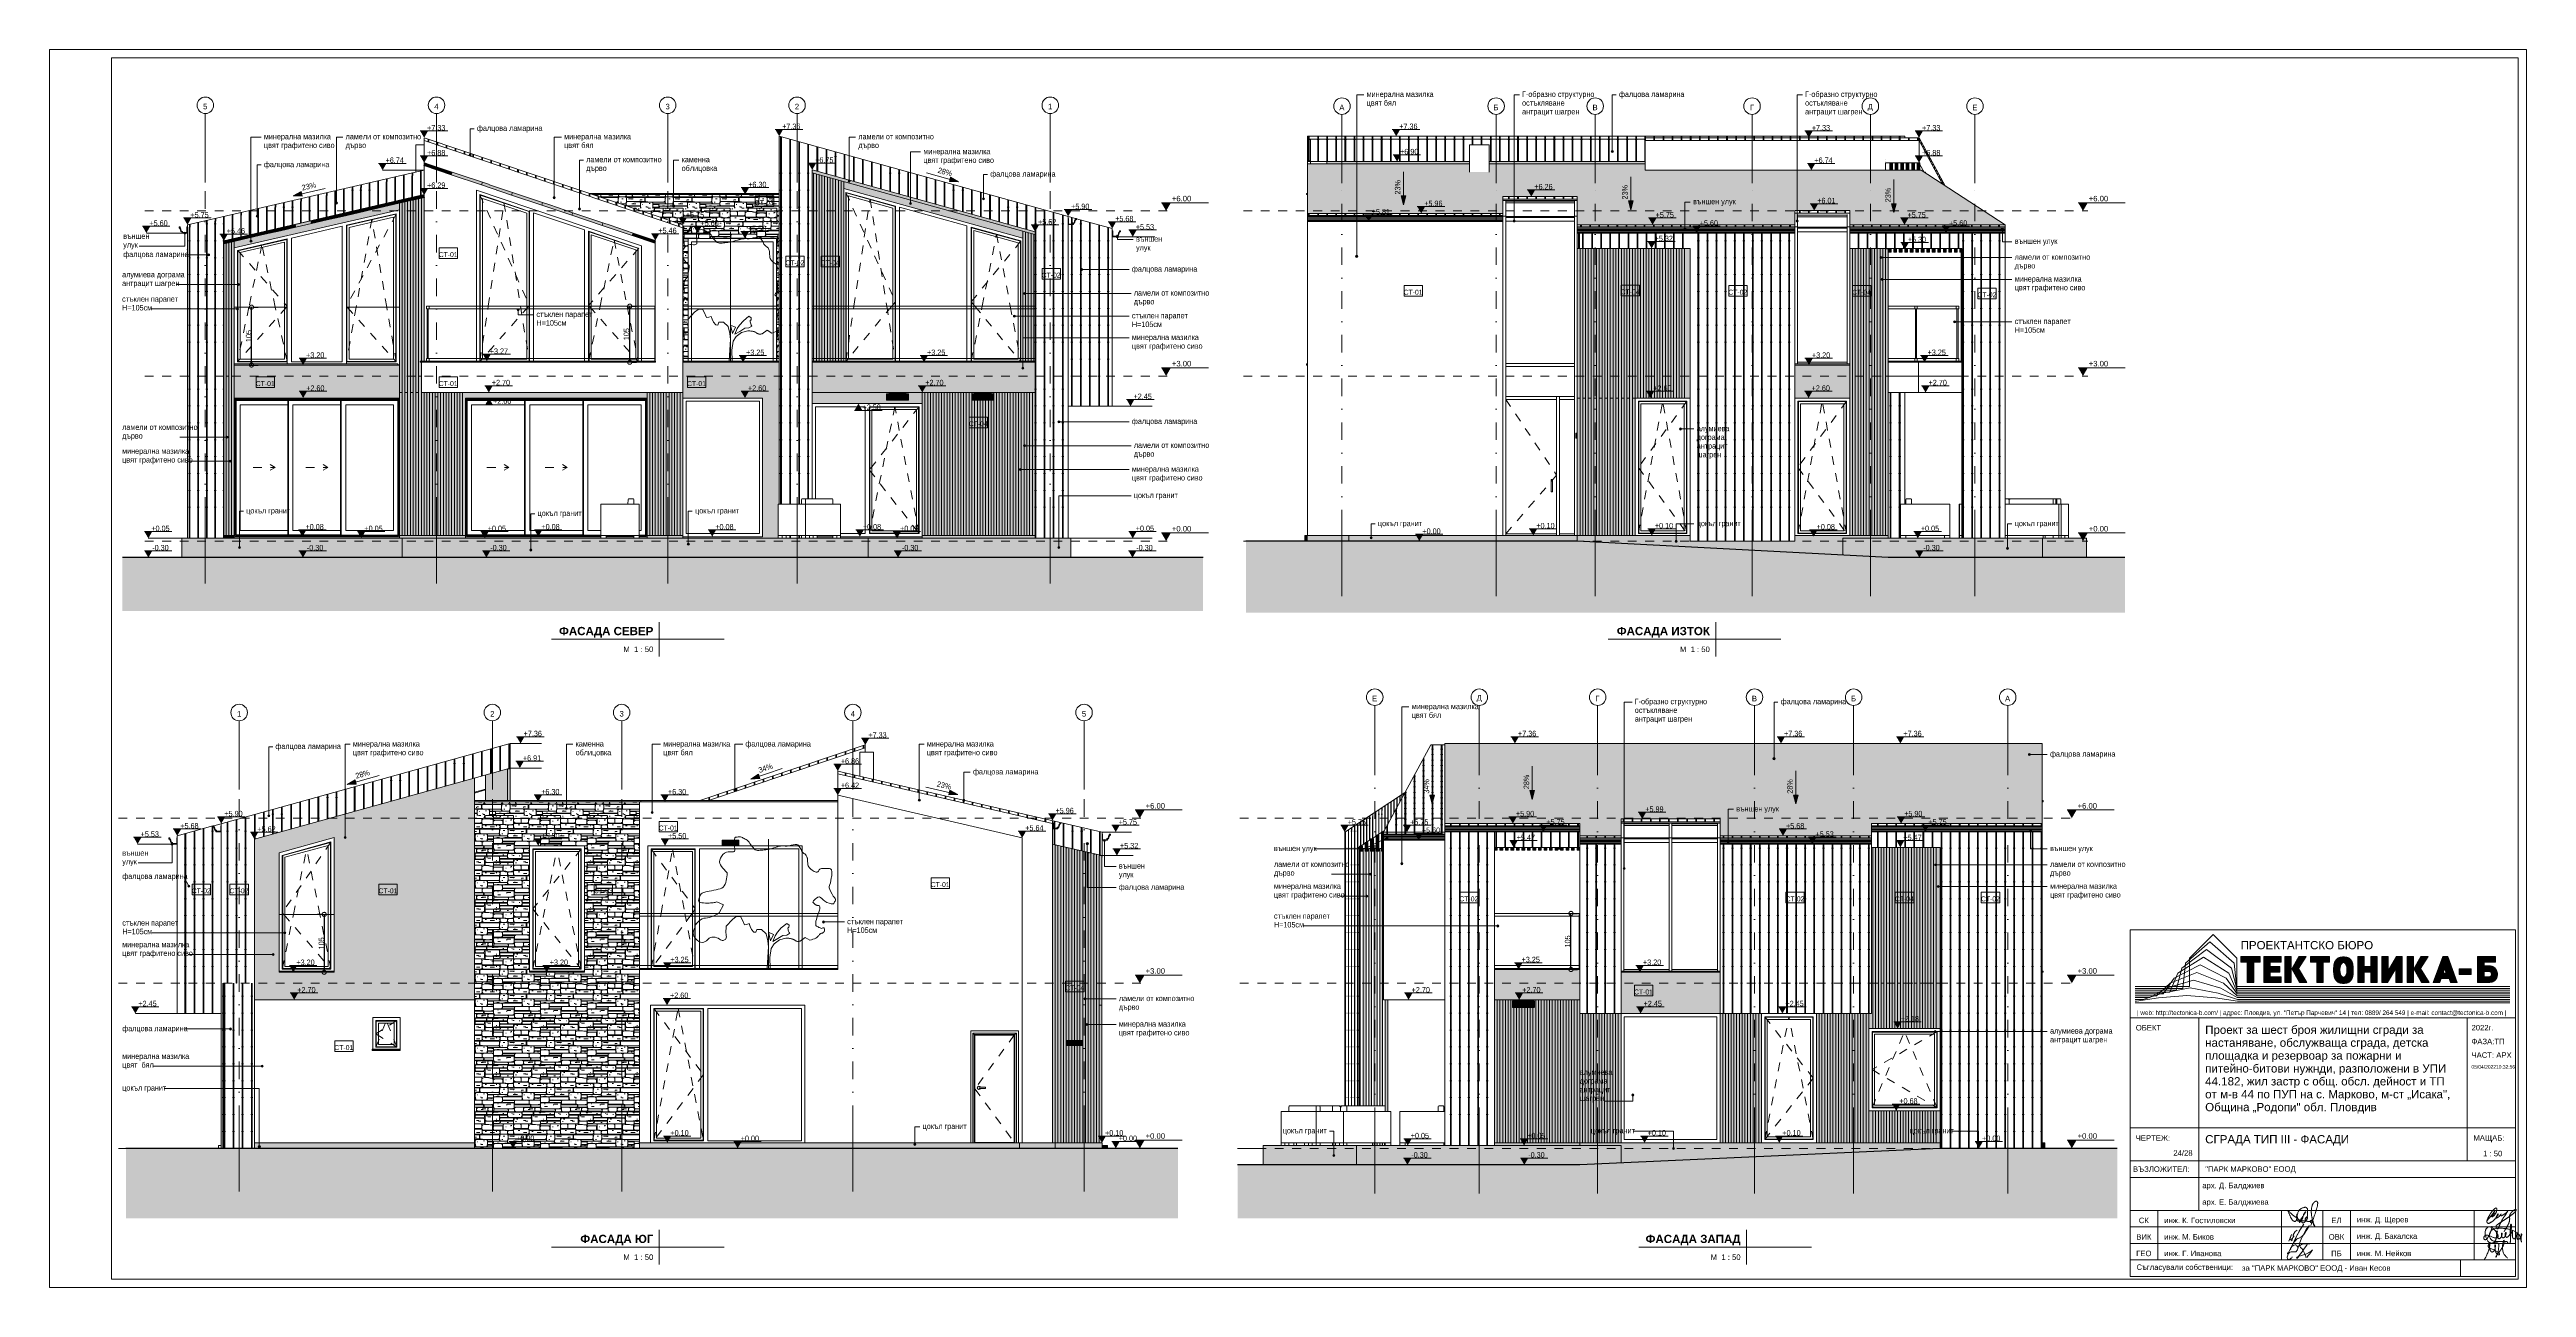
# Model space of a CAD drawing. Header units: centimetres. Extents: x 0 to 25250, y 0 to 2250.
# Drawn here: x 20750 to 25250, y 0 to 2250 of the extents above; entities that cross this region are included whole.
import ezdxf

# ---------------------------------------------------------------- set-up
doc = ezdxf.new("R2010")
doc.units = ezdxf.units.CM
for name, pattern in [('17-View-1$0$Dash', [31.75, 15.875, -15.875]), ('24-View-1$0$Dash', [31.75, 15.875, -15.875]), ('24-View-1$0$Dash dot', [79.375, 31.75, -23.8125, 0, -23.8125]), ('24-View-2$0$Dash', [31.75, 15.875, -15.875]), ('24-View-2$0$Dash dot', [79.375, 31.75, -23.8125, 0, -23.8125]), ('24-View-3$0$Dash', [31.75, 15.875, -15.875]), ('24-View-3$0$Dash dot', [79.375, 31.75, -23.8125, 0, -23.8125]), ('24-View-4$0$Dash', [31.75, 15.875, -15.875]), ('24-View-4$0$Dash dot', [79.375, 31.75, -23.8125, 0, -23.8125])]:
    doc.linetypes.add(name, pattern=pattern)
for name, color, linetype, lineweight in [('A-ANNO-DIMS', 7, 'Continuous', 9), ('A-ANNO-NOTE', 7, 'Continuous', 9), ('A-AREA', 7, 'Continuous', 9), ('A-CLNG', 7, 'Continuous', 15), ('A-DETL', 7, 'Continuous', 9), ('A-DETL-GENF', 7, 'Continuous', 9), ('A-DETL-MBND', 7, 'Continuous', 9), ('A-DOOR', 7, 'Continuous', 9), ('A-DOOR-FRAM', 7, 'Continuous', 15), ('A-FLOR', 7, 'Continuous', 9), ('A-FLOR-HRAL', 7, 'Continuous', 9), ('A-FLOR-LEVL', 7, 'Continuous', 9), ('A-FLOR-PATT', 7, 'Continuous', 9), ('A-GENM', 7, 'Continuous', 9), ('A-GLAZ', 7, 'Continuous', 5), ('A-GLAZ-CURT', 7, 'Continuous', 9), ('A-GLAZ-CWMG', 7, 'Continuous', 9), ('A-GLAZ-HDLN', 7, '17-View-1$0$Dash', 5), ('A-ROOF', 7, 'Continuous', 9), ('A-ROOF-OTLN', 7, 'Continuous', 9), ('A-ROOF-PATT', 7, 'Continuous', 9), ('A-WALL', 7, 'Continuous', 9), ('A-WALL-IDEN', 7, 'Continuous', 9), ('A-WALL-PATT', 7, 'Continuous', 9), ('E-LITE-EQPM', 7, 'Continuous', 9), ('G-ANNO-DIMS', 7, 'Continuous', 9), ('G-ANNO-TEXT', 7, 'Continuous', 9), ('G-ANNO-TTLB', 7, 'Continuous', 9), ('I-FURN', 7, 'Continuous', 9), ('L-PLNT', 7, 'Continuous', 15), ('S-GRID', 7, 'Continuous', 9), ('S-GRID-IDEN', 7, 'Continuous', 9)]:
    doc.layers.add(name, color=color, linetype=linetype, lineweight=lineweight)
doc.styles.add('24-View-1$0$Arial', font='arial.ttf', dxfattribs={"height": 10})
doc.styles.add('24-View-1$0$Arial Narrow', font='ARIALN.TTF', dxfattribs={"height": 10})
doc.styles.add('24-View-1$0$Arial Narrow_1', font='ARIALN.TTF', dxfattribs={"height": 10})
doc.styles.add('24-View-1$0$Arial Narrow_2', font='ARIALN.TTF', dxfattribs={"height": 10})
doc.styles.add('24-View-1$0$Arial Narrow_3', font='ARIALN.TTF', dxfattribs={"height": 9})
doc.styles.add('24-View-2$0$Arial', font='arial.ttf', dxfattribs={"height": 10})
doc.styles.add('24-View-2$0$Arial Narrow', font='ARIALN.TTF', dxfattribs={"height": 10})
doc.styles.add('24-View-2$0$Arial Narrow_1', font='ARIALN.TTF', dxfattribs={"height": 9})
doc.styles.add('24-View-2$0$Arial Narrow_2', font='ARIALN.TTF', dxfattribs={"height": 10})
doc.styles.add('24-View-3$0$Arial', font='arial.ttf', dxfattribs={"height": 10})
doc.styles.add('24-View-3$0$Arial Narrow', font='ARIALN.TTF', dxfattribs={"height": 10})
doc.styles.add('24-View-3$0$Arial Narrow_1', font='ARIALN.TTF', dxfattribs={"height": 9})
doc.styles.add('24-View-3$0$Arial Narrow_2', font='ARIALN.TTF', dxfattribs={"height": 10})
doc.styles.add('24-View-4$0$Arial', font='arial.ttf', dxfattribs={"height": 10})
doc.styles.add('24-View-4$0$Arial Narrow', font='ARIALN.TTF', dxfattribs={"height": 10})
doc.styles.add('24-View-4$0$Arial Narrow_1', font='ARIALN.TTF', dxfattribs={"height": 9})
doc.styles.add('24-View-4$0$Arial Narrow_2', font='ARIALN.TTF', dxfattribs={"height": 10})
doc.styles.add('24-View-4$0$Arial Narrow_3', font='ARIALN.TTF', dxfattribs={"height": 10})
doc.styles.add('24_xrefed$0$Arial', font='arial.ttf', dxfattribs={"height": 0.2})
doc.styles.add('24_xrefed$0$Arial Narrow', font='ARIALN.TTF', dxfattribs={"height": 0.13})
doc.styles.add('24_xrefed$0$Arial_1', font='arial.ttf', dxfattribs={"height": 0.3})
doc.styles.add('24_xrefed$0$Arial_2', font='arial.ttf', dxfattribs={"height": 0.165})
doc.styles.add('24_xrefed$0$Arial_B', font='arialbd.ttf', dxfattribs={"height": 0.3})
doc.dimstyles.new('24-View-1$0$TEC_DIM', dxfattribs={"dimscale": 30.48, "dimtxt": 10.23431, "dimasz": 0.492126, "dimexe": 0.393701, "dimexo": 0.246063, "dimgap": 0, "dimtad": 1, "dimdec": 0, "dimzin": 0, "dimdsep": 46, "dimtxsty": '24-View-1$0$Arial Narrow', "dimblk1": '24-View-1$0$_DotSmall', "dimblk2": '24-View-1$0$_DotSmall', "dimsah": 1, "dimcen": 0.09, "dimazin": 0, "dimtfac": 1, "dimtdec": 4, "dimtix": 1, "dimtmove": 0, "dimatfit": 3, "dimfxl": 1, "dimtvp": 1, "dimtolj": 1, "dimtzin": 0, "dimarcsym": 2})
doc.dimstyles.new('24-View-1$0$TEC_DIM_1', dxfattribs={"dimscale": 30.48, "dimtxt": 10.23431, "dimasz": 0.492126, "dimexe": 0.393701, "dimexo": 0.246063, "dimgap": 0, "dimtad": 1, "dimdec": 0, "dimzin": 0, "dimdsep": 46, "dimtxsty": '24-View-1$0$Arial Narrow_2', "dimblk1": '24-View-1$0$_DotSmall', "dimblk2": '24-View-1$0$_DotSmall', "dimsah": 1, "dimcen": 0.09, "dimazin": 0, "dimtfac": 1, "dimtdec": 4, "dimtix": 1, "dimtmove": 0, "dimatfit": 3, "dimfxl": 1, "dimtvp": 1, "dimtolj": 1, "dimtzin": 0, "dimarcsym": 2})
doc.dimstyles.new('24-View-3$0$TEC_DIM', dxfattribs={"dimscale": 30.48, "dimtxt": 10.23431, "dimasz": 0.492126, "dimexe": 0.393701, "dimexo": 0.246063, "dimgap": 0, "dimtad": 1, "dimdec": 0, "dimzin": 0, "dimdsep": 46, "dimtxsty": '24-View-3$0$Arial Narrow', "dimblk1": '24-View-3$0$_DotSmall', "dimblk2": '24-View-3$0$_DotSmall', "dimsah": 1, "dimcen": 0.09, "dimazin": 0, "dimtfac": 1, "dimtdec": 4, "dimtix": 1, "dimtmove": 0, "dimatfit": 3, "dimfxl": 1, "dimtvp": 1, "dimtolj": 1, "dimtzin": 0, "dimarcsym": 2})
doc.dimstyles.new('24-View-4$0$TEC_DIM', dxfattribs={"dimscale": 30.48, "dimtxt": 10.23431, "dimasz": 0.492126, "dimexe": 0.393701, "dimexo": 0.246063, "dimgap": 0, "dimtad": 1, "dimdec": 0, "dimzin": 0, "dimdsep": 46, "dimtxsty": '24-View-4$0$Arial Narrow_3', "dimblk1": '24-View-4$0$_DotSmall', "dimblk2": '24-View-4$0$_DotSmall', "dimsah": 1, "dimcen": 0.09, "dimazin": 0, "dimtfac": 1, "dimtdec": 4, "dimtix": 1, "dimtmove": 0, "dimatfit": 3, "dimfxl": 1, "dimtvp": 1, "dimtolj": 1, "dimtzin": 0, "dimarcsym": 2})
pattern_1 = [(180, (22192.29, 1672.73), (-1e-14, -85.131), [18.729, -66.402]), (0, (22109.71, 1669.33), (0, 85.131), [11.067, -74.064]), (0, (22120.78, 1665.07), (0, 85.131), [5.959, -79.171]), (315, (22119.926, 1665.92), (85.13, 0), [1.204, -119.189]), (270, (22119.93, 1666.77), (85.131, 5e-15), [0.851, -84.279]), (270, (22119.93, 1668.475), (85.131, 5e-15), [1.703, -83.428]), (225, (22120.78, 1669.33), (7e-15, -85.13), [1.204, -119.189]), (180, (22144.614, 1669.33), (-1e-14, -85.131), [23.837, -61.294]), (135, (22145.465, 1668.475), (-85.13, 7e-15), [1.204, -119.189]), (90, (22145.465, 1667.62), (-85.131, 5e-15), [0.851, -84.279]), (180, (22144.614, 1717.85), (-1e-14, -85.131), [35.755, -49.376]), (180, (22136.95, 1700.825), (-1e-14, -85.131), [16.175, -68.956]), (180, (22156.53, 1739.13), (-1e-14, -85.131), [34.904, -50.227]), (225, (22170.153, 1693.163), (7e-15, -85.13), [1.204, -119.189]), (315, (22170.153, 1693.163), (85.13, 0), [1.204, -119.189]), (45, (22146.316, 1723.81), (0, 85.13), [1.204, -119.189]), (0, (22121.63, 1723.81), (0, 85.131), [24.688, -60.443]), (135, (22172.71, 1711.89), (-85.13, 7e-15), [1.204, -119.189]), (180, (22186.33, 1711.89), (-1e-14, -85.131), [13.621, -71.51]), (225, (22158.235, 1711.04), (7e-15, -85.13), [1.204, -119.189]), (180, (22187.18, 1711.04), (-1e-14, -85.131), [28.944, -56.186]), (0, (22114.82, 1661.665), (0, 85.131), [1.703, -83.428]), (0, (22125.034, 1709.34), (0, 85.131), [0.851, -84.279]), (0, (22109.71, 1713.595), (0, 85.131), [5.108, -80.023]), (0, (22107.16, 1715.3), (0, 85.131), [1.703, -83.428]), (0, (22182.92, 1727.215), (0, 85.131), [3.405, -81.725]), (0, (22184.625, 1728.07), (0, 85.131), [6.81, -78.32]), (0, (22125.034, 1687.2), (0, 85.131), [0.851, -84.279]), (0, (22113.97, 1685.5), (0, 85.131), [7.662, -77.469]), (0, (22104.6, 1687.2), (0, 85.131), [2.554, -82.577]), (0, (22181.22, 1664.22), (0, 85.131), [1.703, -83.428]), (0, (22182.92, 1663.37), (0, 85.131), [2.554, -82.577]), (0, (22175.26, 1668.475), (0, 85.131), [0.851, -84.279]), (0, (22187.18, 1670.18), (0, 85.131), [1.703, -83.428]), (0, (22135.25, 1672.73), (0, 85.131), [1.703, -83.428]), (0, (22137.8, 1678.69), (0, 85.131), [2.554, -82.577]), (0, (22158.235, 1670.18), (0, 85.131), [0.851, -84.279]), (0, (22155.68, 1669.33), (0, 85.131), [7.662, -77.469]), (0, (22170.15, 1676.14), (0, 85.131), [0.851, -84.279]), (0, (22171.004, 1676.99), (0, 85.131), [3.405, -81.725]), (0, (22155.68, 1677.84), (0, 85.131), [0.851, -84.279]), (0, (22149.72, 1678.69), (0, 85.131), [8.513, -76.618]), (0, (22174.41, 1685.5), (0, 85.131), [5.959, -79.171]), (0, (22165.045, 1688.91), (0, 85.131), [2.554, -82.577]), (0, (22142.06, 1695.72), (0, 85.131), [0.851, -84.279]), (0, (22150.57, 1697.42), (0, 85.131), [1.703, -83.428]), (0, (22151.424, 1698.27), (0, 85.131), [1.703, -83.428]), (0, (22127.59, 1737.43), (0, 85.131), [0.851, -84.279]), (0, (22127.59, 1732.32), (0, 85.131), [5.108, -80.023]), (0, (22142.91, 1735.73), (0, 85.131), [1.703, -83.428]), (0, (22144.614, 1736.58), (0, 85.131), [6.81, -78.32]), (0, (22136.95, 1719.55), (0, 85.131), [1.703, -83.428]), (0, (22118.22, 1721.26), (0, 85.131), [2.554, -82.577]), (0, (22117.37, 1722.11), (0, 85.131), [11.067, -74.064]), (0, (22166.75, 1717.85), (0, 85.131), [0.851, -84.279]), (0, (22153.13, 1719.55), (0, 85.131), [0.851, -84.279]), (0, (22154.83, 1718.7), (0, 85.131), [2.554, -82.577]), (0, (22177.815, 1705.93), (0, 85.131), [4.257, -80.874]), (0, (22174.41, 1706.78), (0, 85.131), [4.257, -80.874]), (0, (22159.94, 1705.08), (0, 85.131), [1.703, -83.428]), (0, (22162.49, 1709.34), (0, 85.131), [1.703, -83.428]), (0, (22161.64, 1710.19), (0, 85.131), [1.703, -83.428]), (0, (22144.614, 1703.38), (0, 85.131), [2.554, -82.577]), (0, (22131.844, 1704.23), (0, 85.131), [1.703, -83.428]), (0, (22130.99, 1703.38), (0, 85.131), [1.703, -83.428]), (0, (22124.18, 1705.08), (0, 85.131), [1.703, -83.428]), (270, (22119.93, 1747.65), (85.131, 5e-15), [7.662, -77.469]), (243.435, (22120.777, 1749.35), (0.0005, -85.1307), [1.904, -188.454]), (251.565, (22136.101, 1743.39), (0.0002, -85.1307), [2.692, -266.515]), (270, (22136.1, 1746.795), (85.131, 5e-15), [3.405, -81.725]), (288.435, (22135.25, 1749.35), (85.1312, -170.2614), [2.692, -266.515]), (333.435, (22100.346, 1682.947), (85.1307, 0.0005), [1.904, -188.454]), (296.565, (22099.494, 1684.65), (85.131, -85.1308), [1.904, -188.454]), (270, (22099.494, 1688.055), (85.131, 5e-15), [3.405, -81.725]), (206.565, (22101.197, 1688.907), (-85.1308, -85.131), [1.904, -188.454]), (26.565, (22100.346, 1743.39), (85.1308, 85.131), [1.904, -188.454]), (348.69, (22101.197, 1736.58), (85.1301, -0.0005), [4.341, -429.742]), (333.435, (22099.494, 1737.43), (85.1307, 0.0005), [1.904, -188.454]), (270, (22099.494, 1742.54), (85.13, 5e-15), [5.108, -80.023]), (225, (22100.346, 1743.39), (7e-15, -85.13), [1.204, -119.189]), (0, (22100.35, 1689.76), (0, 85.131), [17.877, -67.253]), (315, (22098.643, 1691.46), (85.13, 0), [2.408, -117.985]), (270, (22098.64, 1696.57), (85.131, 5e-15), [5.108, -80.023]), (243.435, (22099.494, 1698.27), (0.0005, -85.1307), [1.904, -188.454]), (225, (22100.346, 1699.12), (7e-15, -85.13), [1.204, -119.189]), (194.036, (22103.751, 1699.974), (-255.3926, -85.1294), [3.51, -347.493]), (0, (22136.95, 1700.825), (0, 85.131), [1.703, -83.428]), (0, (22113.97, 1663.37), (0, 85.131), [4.257, -80.874]), (0, (22109.71, 1662.52), (0, 85.131), [9.364, -75.766]), (45, (22109.71, 1728.92), (0, 85.13), [2.408, -117.985]), (90, (22109.71, 1725.51), (-85.131, 5e-15), [3.405, -81.725]), (135, (22110.56, 1724.66), (-85.13, 7e-15), [1.204, -119.189]), (116.565, (22120.777, 1728.067), (-85.131, 85.1308), [1.904, -188.454]), (90, (22120.78, 1726.36), (-85.131, 5e-15), [1.703, -83.428]), (63.435, (22119.926, 1724.662), (-0.0005, 85.1307), [1.904, -188.454]), (288.435, (22174.41, 1727.215), (85.1312, -170.2614), [2.692, -266.515]), (270, (22174.41, 1728.07), (85.131, 5e-15), [0.851, -84.279]), (243.435, (22175.26, 1729.77), (0.0005, -85.1307), [1.904, -188.454]), (251.565, (22184.625, 1685.5), (0.0002, -85.1307), [2.692, -266.515]), (270, (22184.625, 1689.76), (85.131, 5e-15), [4.257, -80.874]), (296.565, (22183.774, 1691.46), (85.131, -85.1308), [1.904, -188.454]), (288.435, (22145.465, 1685.5), (85.1312, -170.2614), [2.692, -266.515]), (270, (22145.465, 1686.35), (85.131, 5e-15), [0.851, -84.279]), (243.435, (22146.316, 1688.055), (0.0005, -85.1307), [1.904, -188.454]), (243.435, (22131.844, 1684.65), (0.0005, -85.1307), [1.904, -188.454]), (270, (22131.844, 1686.35), (85.131, 5e-15), [1.703, -83.428]), (296.565, (22130.993, 1688.055), (85.131, -85.1308), [1.904, -188.454]), (315, (22145.465, 1728.07), (85.13, 0), [2.408, -117.985]), (63.435, (22130.993, 1710.19), (-0.0005, 85.1307), [1.904, -188.454]), (90, (22130.99, 1708.49), (-85.131, 5e-15), [1.703, -83.428]), (135, (22132.695, 1706.784), (-85.13, 7e-15), [2.408, -117.985]), (90, (22188.88, 1702.53), (-85.131, 5e-15), [7.662, -77.469]), (45, (22188.03, 1701.676), (0, 85.13), [1.204, -119.189]), (270, (22183.774, 1699.97), (85.131, 5e-15), [5.959, -79.171]), (270, (22170.15, 1699.97), (85.131, 5e-15), [6.81, -78.32]), (108.435, (22193.99, 1669.327), (-85.1312, 170.2614), [2.692, -266.515]), (90, (22193.99, 1664.22), (-85.131, 5e-15), [5.108, -80.023]), (78.69, (22193.138, 1659.962), (0.0005, 85.1301), [4.341, -429.742]), (278.13, (22171.856, 1665.921), (85.12937, -510.78354), [6.02, -595.945]), (270, (22171.86, 1669.33), (85.131, 5e-15), [3.405, -81.725]), (251.565, (22172.707, 1671.88), (0.0002, -85.1307), [2.692, -266.515]), (333.435, (22129.29, 1672.732), (85.1307, 0.0005), [1.904, -188.454]), (180, (22130.14, 1669.33), (-1e-14, -85.131), [5.959, -79.171]), (0, (22120.78, 1705.93), (0, 85.131), [34.904, -50.227]), (180, (22135.25, 1665.07), (-1e-14, -85.131), [8.513, -76.618]), (189.462, (22140.357, 1665.921), (-425.65362, -85.12784), [5.178, -512.651]), (180, (22144.614, 1665.92), (-1e-14, -85.131), [4.257, -80.874]), (0, (22137.8, 1669.33), (0, 85.131), [2.554, -82.577]), (0, (22125.885, 1669.33), (0, 85.131), [2.554, -82.577]), (180, (22111.41, 1699.97), (-1e-14, -85.131), [7.662, -77.469]), (90, (22119.93, 1700.825), (-85.131, 5e-15), [5.108, -80.023]), (63.435, (22119.075, 1699.122), (-0.0005, 85.1307), [1.904, -188.454]), (0, (22116.52, 1699.12), (0, 85.131), [2.554, -82.577]), (350.538, (22111.413, 1699.974), (85.13023, 0.00015), [5.178, -512.651]), (0, (22113.97, 1699.12), (0, 85.131), [4.257, -80.874]), (350.538, (22108.86, 1699.974), (85.13023, 0.00015), [5.178, -512.651]), (350.538, (22178.666, 1744.242), (85.13023, 0.00015), [5.178, -512.651]), (0, (22160.79, 1744.24), (0, 85.131), [17.877, -67.253]), (26.565, (22159.086, 1743.39), (85.1308, 85.131), [1.904, -188.454]), (0, (22136.95, 1743.39), (0, 85.131), [21.283, -63.848]), (0, (22132.695, 1750.2), (0, 85.131), [1.703, -83.428]), (341.565, (22130.142, 1751.052), (85.1307, 0.0002), [2.692, -266.515]), (0, (22126.74, 1751.05), (0, 85.131), [3.405, -81.725]), (9.462, (22121.628, 1750.201), (425.6536, 85.12784), [5.178, -512.651]), (348.69, (22114.818, 1744.242), (85.1301, -0.0005), [4.341, -429.742]), (0, (22102.05, 1744.24), (0, 85.131), [12.77, -72.361]), (8.13, (22113.115, 1735.728), (510.78354, 85.12937), [6.02, -595.945]), (0, (22105.454, 1735.73), (0, 85.131), [7.662, -77.469]), (281.31, (22119.926, 1734.026), (85.1305, -340.5222), [4.341, -429.742]), (270, (22119.93, 1736.58), (85.131, 5e-15), [2.554, -82.577]), (243.435, (22120.777, 1738.282), (0.0005, -85.1307), [1.904, -188.454]), (0, (22148.02, 1739.985), (0, 85.131), [5.108, -80.023]), (0, (22126.74, 1739.985), (0, 85.131), [4.257, -80.874]), (0, (22154.83, 1728.92), (0, 85.131), [1.703, -83.428]), (9.462, (22149.722, 1728.067), (425.6536, 85.12784), [5.178, -512.651]), (0, (22129.29, 1728.07), (0, 85.131), [20.431, -64.699]), (0, (22129.29, 1728.07), (0, 85.131), [5.959, -79.171]), (353.66, (22121.628, 1728.918), (85.13067, 0.00017), [7.709, -763.182]), (180, (22186.33, 1731.47), (-1e-14, -85.131), [28.093, -57.038]), (0, (22158.235, 1735.73), (0, 85.131), [28.093, -57.038]), (0, (22172.71, 1717.85), (0, 85.131), [18.729, -66.402]), (0, (22172.71, 1722.96), (0, 85.131), [18.729, -66.402]), (0, (22160.79, 1722.96), (0, 85.131), [11.918, -73.212]), (333.435, (22159.086, 1723.81), (85.1307, 0.0005), [1.904, -188.454]), (348.69, (22169.302, 1731.472), (85.1301, -0.0005), [4.341, -429.742]), (14.036, (22159.086, 1730.621), (255.3926, 85.1294), [3.51, -347.493]), (180, (22130.99, 1701.68), (-1e-14, -85.131), [6.81, -78.32]), (0, (22108.86, 1722.96), (0, 85.131), [35.755, -49.376]), (0, (22135.25, 1717), (0, 85.131), [5.108, -80.023]), (0, (22121.63, 1706.78), (0, 85.131), [8.513, -76.618]), (165.964, (22108.86, 1705.933), (-85.1307, -0.0001), [3.51, -347.493]), (180, (22114.82, 1705.93), (-1e-14, -85.131), [5.959, -79.171]), (187.125, (22121.628, 1706.784), (-595.9146, -85.13033), [6.863, -679.482]), (0, (22105.454, 1717), (0, 85.131), [24.688, -60.443]), (0, (22136.95, 1659.11), (0, 85.131), [34.052, -51.078]), (0, (22163.34, 1665.92), (0, 85.131), [4.257, -80.874]), (0, (22136.95, 1665.07), (0, 85.131), [34.052, -51.078]), (296.565, (22145.465, 1668.475), (85.131, -85.1308), [1.904, -188.454]), (270, (22145.465, 1669.33), (85.131, 5e-15), [0.851, -84.279]), (255.964, (22146.316, 1672.732), (0.0001, -85.1307), [3.51, -347.493]), (0, (22147.17, 1673.58), (0, 85.131), [31.498, -53.632]), (284.036, (22156.532, 1686.353), (85.1294, -255.3926), [3.51, -347.493]), (270, (22156.53, 1688.91), (85.131, 5e-15), [2.554, -82.577]), (251.565, (22157.383, 1691.46), (0.0002, -85.1307), [2.692, -266.515]), (0, (22147.17, 1681.245), (0, 85.131), [31.498, -53.632]), (180, (22181.22, 1692.31), (-1e-14, -85.131), [10.216, -74.915]), (206.565, (22182.923, 1693.163), (-85.1308, -85.131), [1.904, -188.454]), (315, (22156.53, 1694.866), (85.13, 0), [1.204, -119.189]), (270, (22156.53, 1696.57), (85.131, 5e-15), [1.703, -83.428]), (243.435, (22157.383, 1699.974), (0.0005, -85.1307), [1.904, -188.454]), (135, (22170.153, 1699.12), (-85.13, 7e-15), [2.408, -117.985]), (165.964, (22161.64, 1692.312), (-85.1307, -0.0001), [3.51, -347.493]), (180, (22169.3, 1692.31), (-1e-14, -85.131), [7.662, -77.469]), (0, (22157.38, 1691.46), (0, 85.131), [26.39, -58.74]), (26.565, (22128.44, 1672.732), (85.1308, 85.131), [1.904, -188.454]), (0, (22125.034, 1672.73), (0, 85.131), [3.405, -81.725]), (0, (22103.75, 1672.73), (0, 85.131), [8.513, -76.618]), (353.66, (22096.089, 1673.583), (85.13067, 0.00017), [7.709, -763.182]), (0, (22096.09, 1681.245), (0, 85.131), [34.052, -51.078]), (0, (22102.05, 1682.1), (0, 85.131), [28.093, -57.038]), (0, (22101.2, 1688.91), (0, 85.131), [28.944, -56.186]), (260.538, (22146.316, 1675.286), (0.00015, -85.13023), [5.178, -512.651]), (270, (22146.32, 1678.69), (85.131, 5e-15), [3.405, -81.725]), (288.435, (22145.465, 1681.245), (85.1312, -170.2614), [2.692, -266.515]), (284.036, (22130.993, 1673.583), (85.1294, -255.3926), [3.51, -347.493]), (270, (22130.99, 1676.99), (85.131, 5e-15), [3.405, -81.725]), (258.69, (22131.844, 1681.245), (-0.0005, -85.1301), [4.341, -429.742]), (45, (22144.614, 1682.95), (0, 85.13), [1.204, -119.189]), (11.31, (22140.357, 1682.096), (340.5222, 85.1305), [4.341, -429.742]), (0, (22136.1, 1682.1), (0, 85.131), [4.257, -80.874]), (345.964, (22132.695, 1682.947), (85.1307, 0.0001), [3.51, -347.493]), (198.435, (22135.25, 1689.758), (-170.2614, -85.1312), [2.692, -266.515]), (180, (22137.8, 1689.76), (-1e-14, -85.131), [2.554, -82.577]), (165.964, (22141.208, 1688.907), (-85.1307, -0.0001), [3.51, -347.493]), (180, (22144.614, 1688.91), (-1e-14, -85.131), [3.405, -81.725]), (0, (22135.25, 1689.76), (0, 85.131), [0.851, -84.279]), (0, (22120.78, 1689.76), (0, 85.131), [15.324, -69.807]), (345.964, (22132.695, 1697.42), (85.1307, 0.0001), [3.51, -347.493]), (0, (22125.034, 1697.42), (0, 85.131), [7.662, -77.469]), (11.31, (22120.777, 1696.568), (340.5222, 85.1305), [4.341, -429.742]), (296.565, (22119.075, 1692.312), (85.131, -85.1308), [1.904, -188.454]), (270, (22119.075, 1693.16), (85.131, 5e-15), [0.851, -84.279]), (251.565, (22119.926, 1695.717), (0.0002, -85.1307), [2.692, -266.515]), (270, (22137.8, 1699.97), (85.131, 5e-15), [10.216, -74.915]), (351.87, (22130.993, 1701.676), (85.13057, -0.00013), [6.02, -595.945]), (0, (22126.74, 1701.68), (0, 85.131), [4.257, -80.874]), (0, (22153.13, 1689.76), (0, 85.131), [2.554, -82.577]), (14.036, (22149.722, 1688.907), (255.3926, 85.1294), [3.51, -347.493]), (0, (22146.32, 1688.91), (0, 85.131), [3.405, -81.725]), (348.69, (22142.06, 1689.758), (85.1301, -0.0005), [4.341, -429.742]), (0, (22137.8, 1689.76), (0, 85.131), [4.257, -80.874]), (180, (22155.68, 1700.825), (-1e-14, -85.131), [17.026, -68.105]), (14.036, (22184.625, 1700.825), (255.3926, 85.1294), [3.51, -347.493]), (0, (22163.34, 1700.825), (0, 85.131), [21.283, -63.848]), (243.435, (22171.856, 1715.297), (0.0005, -85.1307), [1.904, -188.454]), (270, (22171.86, 1717.85), (85.131, 5e-15), [2.554, -82.577]), (281.31, (22171.004, 1722.108), (85.1305, -340.5222), [4.341, -429.742]), (296.565, (22145.465, 1715.297), (85.131, -85.1308), [1.904, -188.454]), (270, (22145.465, 1719.55), (85.131, 5e-15), [4.257, -80.874]), (251.565, (22146.316, 1722.108), (0.0002, -85.1307), [2.692, -266.515]), (0, (22146.32, 1722.11), (0, 85.131), [24.688, -60.443]), (0, (22147.17, 1712.74), (0, 85.131), [22.985, -62.145]), (26.565, (22186.33, 1711.892), (85.1308, 85.131), [1.904, -188.454]), (333.435, (22187.18, 1711.04), (85.1307, 0.0005), [1.904, -188.454]), (90, (22157.38, 1709.34), (-85.131, 5e-15), [0.851, -84.279]), (75.964, (22156.532, 1705.933), (-0.0001, 85.1307), [3.51, -347.493]), (90, (22156.53, 1700.825), (-85.131, 5e-15), [5.108, -80.023]), (0, (22131.844, 1711.89), (0, 85.131), [23.837, -61.294]), (0, (22135.25, 1712.74), (0, 85.131), [4.257, -80.874]), (180, (22144.614, 1712.74), (-1e-14, -85.131), [12.77, -72.361]), (225, (22145.465, 1713.595), (7e-15, -85.13), [1.204, -119.189]), (270, (22145.465, 1716.15), (85.131, 5e-15), [2.554, -82.577]), (315, (22144.614, 1717), (85.13, 0), [1.204, -119.189]), (0, (22131.844, 1717), (0, 85.131), [12.77, -72.361]), (45, (22130.993, 1716.15), (0, 85.13), [1.204, -119.189]), (90, (22130.99, 1713.595), (-85.131, 5e-15), [2.554, -82.577]), (135, (22131.844, 1712.743), (-85.13, 7e-15), [1.204, -119.189]), (26.565, (22153.98, 1700.825), (85.1308, 85.131), [1.904, -188.454]), (0, (22149.72, 1700.825), (0, 85.131), [4.257, -80.874]), (0, (22120.78, 1701.68), (0, 85.131), [3.405, -81.725]), (180, (22155.68, 1706.78), (-1e-14, -85.131), [22.985, -62.145]), (180, (22188.03, 1717), (-1e-14, -85.131), [15.324, -69.807]), (225, (22145.465, 1666.773), (7e-15, -85.13), [1.204, -119.189]), (45, (22119.075, 1663.37), (0, 85.13), [1.204, -119.189]), (315, (22119.075, 1668.475), (85.13, 0), [1.204, -119.189]), (45, (22108.86, 1667.624), (0, 85.13), [1.204, -119.189]), (315, (22108.86, 1664.22), (85.13, 0), [1.204, -119.189]), (45, (22108.86, 1661.665), (0, 85.13), [1.204, -119.189]), (315, (22108.86, 1659.96), (85.13, 0), [1.204, -119.189]), (225, (22119.926, 1659.96), (7e-15, -85.13), [1.204, -119.189]), (315, (22119.075, 1662.516), (85.13, 0), [1.204, -119.189]), (315, (22136.1, 1659.96), (85.13, 0), [1.204, -119.189]), (45, (22136.1, 1664.22), (0, 85.13), [1.204, -119.189]), (225, (22193.14, 1659.96), (7e-15, -85.13), [1.204, -119.189]), (315, (22192.29, 1672.73), (85.13, 0), [1.204, -119.189]), (45, (22172.71, 1671.88), (0, 85.13), [1.204, -119.189]), (315, (22172.71, 1659.96), (85.13, 0), [1.204, -119.189]), (225, (22171.856, 1659.96), (7e-15, -85.13), [1.204, -119.189]), (315, (22171.004, 1665.07), (85.13, 0), [1.204, -119.189]), (225, (22171.856, 1666.773), (7e-15, -85.13), [1.204, -119.189]), (315, (22171.004, 1672.73), (85.13, 0), [1.204, -119.189]), (315, (22146.316, 1666.773), (85.13, 0), [1.204, -119.189]), (45, (22146.316, 1672.73), (0, 85.13), [1.204, -119.189]), (45, (22144.614, 1669.33), (0, 85.13), [1.204, -119.189]), (315, (22131.844, 1670.18), (85.13, 0), [1.204, -119.189]), (225, (22130.993, 1670.18), (7e-15, -85.13), [1.204, -119.189]), (315, (22108.86, 1670.18), (85.13, 0), [1.204, -119.189]), (45, (22108.86, 1671.88), (0, 85.13), [1.204, -119.189]), (135, (22147.17, 1673.583), (-85.13, 7e-15), [1.204, -119.189]), (225, (22179.52, 1674.434), (7e-15, -85.13), [1.204, -119.189]), (315, (22178.666, 1681.245), (85.13, 0), [1.204, -119.189]), (45, (22146.316, 1680.394), (0, 85.13), [1.204, -119.189]), (315, (22144.614, 1682.096), (85.13, 0), [1.204, -119.189]), (315, (22144.614, 1688.91), (85.13, 0), [1.204, -119.189]), (45, (22131.844, 1688.055), (0, 85.13), [1.204, -119.189]), (315, (22131.844, 1683.8), (85.13, 0), [1.204, -119.189]), (45, (22131.844, 1681.245), (0, 85.13), [1.204, -119.189]), (225, (22130.993, 1674.434), (7e-15, -85.13), [1.204, -119.189]), (315, (22095.24, 1674.434), (85.13, 0), [1.204, -119.189]), (225, (22096.09, 1681.245), (7e-15, -85.13), [1.204, -119.189]), (315, (22130.14, 1681.245), (85.13, 0), [1.204, -119.189]), (225, (22130.993, 1682.95), (7e-15, -85.13), [1.204, -119.189]), (315, (22130.14, 1688.91), (85.13, 0), [1.204, -119.189]), (225, (22119.075, 1690.61), (7e-15, -85.13), [1.204, -119.189]), (315, (22118.223, 1699.12), (85.13, 0), [1.204, -119.189]), (45, (22104.6, 1705.08), (0, 85.13), [1.204, -119.189]), (315, (22104.6, 1700.825), (85.13, 0), [1.204, -119.189]), (45, (22137.803, 1699.974), (0, 85.13), [1.204, -119.189]), (45, (22136.1, 1689.76), (0, 85.13), [1.204, -119.189]), (315, (22119.926, 1690.61), (85.13, 0), [1.204, -119.189]), (45, (22119.926, 1695.72), (0, 85.13), [1.204, -119.189]), (315, (22136.1, 1696.57), (85.13, 0), [1.204, -119.189]), (225, (22137.803, 1698.27), (7e-15, -85.13), [1.204, -119.189]), (315, (22136.95, 1700.825), (85.13, 0), [1.204, -119.189]), (315, (22119.926, 1698.27), (85.13, 0), [1.204, -119.189]), (45, (22119.926, 1699.974), (0, 85.13), [1.204, -119.189]), (315, (22119.926, 1702.53), (85.13, 0), [1.204, -119.189]), (45, (22119.926, 1705.08), (0, 85.13), [1.204, -119.189]), (315, (22155.68, 1705.933), (85.13, 0), [1.204, -119.189]), (225, (22156.53, 1702.53), (7e-15, -85.13), [1.204, -119.189]), (315, (22155.68, 1700.825), (85.13, 0), [1.204, -119.189]), (45, (22155.68, 1689.76), (0, 85.13), [1.204, -119.189]), (45, (22155.68, 1682.096), (0, 85.13), [1.204, -119.189]), (315, (22146.316, 1682.95), (85.13, 0), [1.204, -119.189]), (45, (22146.316, 1688.055), (0, 85.13), [1.204, -119.189]), (315, (22155.68, 1688.91), (85.13, 0), [1.204, -119.189]), (135, (22158.235, 1682.096), (-85.13, 7e-15), [1.204, -119.189]), (225, (22183.774, 1682.95), (7e-15, -85.13), [1.204, -119.189]), (315, (22157.383, 1694.014), (85.13, 0), [1.204, -119.189]), (45, (22157.383, 1699.974), (0, 85.13), [1.204, -119.189]), (45, (22182.923, 1693.163), (0, 85.13), [1.204, -119.189]), (45, (22170.153, 1699.974), (0, 85.13), [1.204, -119.189]), (315, (22182.923, 1700.825), (85.13, 0), [1.204, -119.189]), (135, (22188.88, 1716.15), (-85.13, 7e-15), [1.204, -119.189]), (45, (22188.03, 1712.743), (0, 85.13), [1.204, -119.189]), (225, (22156.53, 1707.635), (7e-15, -85.13), [1.204, -119.189]), (315, (22155.68, 1711.89), (85.13, 0), [1.204, -119.189]), (135, (22192.29, 1722.11), (-85.13, 7e-15), [1.204, -119.189]), (45, (22191.436, 1717.85), (0, 85.13), [1.204, -119.189]), (315, (22171.856, 1718.7), (85.13, 0), [1.204, -119.189]), (45, (22171.856, 1722.11), (0, 85.13), [1.204, -119.189]), (45, (22171.856, 1716.15), (0, 85.13), [1.204, -119.189]), (225, (22171.004, 1713.595), (7e-15, -85.13), [1.204, -119.189]), (315, (22146.316, 1713.595), (85.13, 0), [1.204, -119.189]), (225, (22130.993, 1707.635), (7e-15, -85.13), [1.204, -119.189]), (315, (22104.6, 1707.635), (85.13, 0), [1.204, -119.189]), (45, (22104.6, 1716.15), (0, 85.13), [1.204, -119.189]), (315, (22130.14, 1717), (85.13, 0), [1.204, -119.189]), (225, (22145.465, 1718.7), (7e-15, -85.13), [1.204, -119.189]), (315, (22144.614, 1722.96), (85.13, 0), [1.204, -119.189]), (315, (22108.01, 1718.7), (85.13, 0), [1.204, -119.189]), (225, (22108.86, 1722.96), (7e-15, -85.13), [1.204, -119.189]), (315, (22102.9, 1732.323), (85.13, 0), [1.204, -119.189]), (45, (22102.9, 1734.88), (0, 85.13), [1.204, -119.189]), (315, (22119.075, 1743.39), (85.13, 0), [1.204, -119.189]), (225, (22119.926, 1737.43), (7e-15, -85.13), [1.204, -119.189]), (315, (22119.075, 1735.73), (85.13, 0), [1.204, -119.189]), (225, (22119.926, 1732.323), (7e-15, -85.13), [1.204, -119.189]), (315, (22110.56, 1724.66), (85.13, 0), [1.204, -119.189]), (225, (22119.926, 1724.66), (7e-15, -85.13), [1.204, -119.189]), (315, (22119.075, 1730.62), (85.13, 0), [1.204, -119.189]), (315, (22120.78, 1724.66), (85.13, 0), [1.204, -119.189]), (45, (22120.78, 1727.215), (0, 85.13), [1.204, -119.189]), (315, (22145.465, 1728.07), (85.13, 0), [1.204, -119.189]), (315, (22147.17, 1723.81), (85.13, 0), [1.204, -119.189]), (45, (22147.17, 1727.215), (0, 85.13), [1.204, -119.189]), (225, (22158.235, 1723.81), (7e-15, -85.13), [1.204, -119.189]), (315, (22157.383, 1728.07), (85.13, 0), [1.204, -119.189]), (315, (22158.235, 1724.66), (85.13, 0), [1.204, -119.189]), (225, (22174.41, 1724.66), (7e-15, -85.13), [2.408, -117.985]), (315, (22175.26, 1724.66), (85.13, 0), [1.204, -119.189]), (225, (22194.84, 1724.66), (7e-15, -85.13), [1.204, -119.189]), (315, (22193.99, 1730.62), (85.13, 0), [1.204, -119.189]), (45, (22175.26, 1729.77), (0, 85.13), [1.204, -119.189]), (315, (22173.56, 1730.62), (85.13, 0), [1.204, -119.189]), (45, (22158.235, 1729.77), (0, 85.13), [1.204, -119.189]), (45, (22156.53, 1728.92), (0, 85.13), [1.204, -119.189]), (315, (22120.78, 1729.77), (85.13, 0), [1.204, -119.189]), (225, (22121.63, 1739.134), (7e-15, -85.13), [1.204, -119.189]), (315, (22156.53, 1739.134), (85.13, 0), [1.204, -119.189]), (225, (22158.235, 1740.836), (7e-15, -85.13), [1.204, -119.189]), (315, (22136.1, 1740.836), (85.13, 0), [1.204, -119.189]), (45, (22136.1, 1742.54), (0, 85.13), [1.204, -119.189]), (45, (22134.4, 1739.985), (0, 85.13), [1.204, -119.189]), (45, (22120.78, 1749.35), (0, 85.13), [1.204, -119.189]), (315, (22134.4, 1750.2), (85.13, 0), [1.204, -119.189]), (45, (22186.33, 1731.47), (0, 85.13), [1.204, -119.189]), (315, (22157.383, 1732.323), (85.13, 0), [1.204, -119.189]), (225, (22158.235, 1735.73), (7e-15, -85.13), [1.204, -119.189]), (315, (22186.33, 1735.73), (85.13, 0), [1.204, -119.189]), (45, (22183.774, 1736.58), (0, 85.13), [1.204, -119.189]), (315, (22158.235, 1737.43), (85.13, 0), [1.204, -119.189]), (45, (22158.235, 1742.54), (0, 85.13), [1.204, -119.189]), (315, (22183.774, 1743.39), (85.13, 0), [1.204, -119.189]), (270, (22095.24, 1680.39), (85.131, 5e-15), [5.959, -79.171]), (270, (22119.93, 1741.69), (85.131, 5e-15), [4.257, -80.874]), (270, (22157.38, 1738.28), (85.131, 5e-15), [8.513, -76.618]), (270, (22158.235, 1729.77), (85.131, 5e-15), [5.959, -79.171]), (90, (22174.41, 1724.66), (-85.131, 5e-15), [5.108, -80.023]), (0, (22121.63, 1728.07), (0, 85.131), [23.837, -61.294]), (90, (22120.78, 1724.66), (-85.131, 5e-15), [2.554, -82.577]), (0, (22148.02, 1728.07), (0, 85.131), [9.364, -75.766]), (270, (22158.235, 1727.215), (85.131, 5e-15), [2.554, -82.577]), (90, (22147.17, 1723.81), (-85.131, 5e-15), [3.405, -81.725]), (270, (22130.99, 1716.15), (85.131, 5e-15), [8.513, -76.618]), (270, (22104.6, 1716.15), (85.131, 5e-15), [8.513, -76.618]), (270, (22108.01, 1722.11), (85.131, 5e-15), [3.405, -81.725]), (90, (22188.88, 1713.595), (-85.131, 5e-15), [2.554, -82.577]), (270, (22171.86, 1716.15), (85.131, 5e-15), [3.405, -81.725]), (90, (22192.29, 1718.7), (-85.131, 5e-15), [3.405, -81.725]), (0, (22176.11, 1730.62), (0, 85.131), [17.026, -68.105]), (270, (22194.84, 1729.77), (85.131, 5e-15), [5.108, -80.023]), (0, (22111.41, 1723.81), (0, 85.131), [7.662, -77.469]), (270, (22102.9, 1734.88), (85.131, 5e-15), [2.554, -82.577]), (270, (22157.38, 1734.88), (85.131, 5e-15), [2.554, -82.577]), (0, (22148.02, 1722.96), (0, 85.131), [9.364, -75.766]), (180, (22119.075, 1730.62), (-1e-14, -85.131), [7.662, -77.469]), (180, (22193.99, 1730.62), (-1e-14, -85.131), [0.851, -84.279]), (180, (22193.99, 1723.81), (-1e-14, -85.131), [0.851, -84.279]), (0, (22108.01, 1731.47), (0, 85.131), [11.067, -74.064]), (90, (22119.93, 1732.32), (-85.131, 5e-15), [2.554, -82.577]), (180, (22119.075, 1735.73), (-1e-14, -85.131), [11.067, -74.064]), (270, (22145.465, 1722.11), (85.131, 5e-15), [3.405, -81.725]), (270, (22187.18, 1734.88), (85.131, 5e-15), [2.554, -82.577]), (0, (22103.75, 1735.73), (0, 85.131), [4.257, -80.874]), (0, (22103.75, 1731.47), (0, 85.131), [4.257, -80.874]), (0, (22176.11, 1723.81), (0, 85.131), [17.026, -68.105]), (270, (22171.86, 1722.11), (85.131, 5e-15), [3.405, -81.725]), (90, (22156.53, 1702.53), (-85.131, 5e-15), [2.554, -82.577]), (180, (22119.93, 1705.93), (-1e-14, -85.131), [11.918, -73.212]), (270, (22156.53, 1711.04), (85.131, 5e-15), [3.405, -81.725]), (270, (22119.075, 1698.27), (85.131, 5e-15), [7.662, -77.469]), (180, (22118.22, 1689.76), (-1e-14, -85.131), [10.216, -74.915]), (270, (22130.99, 1680.39), (85.131, 5e-15), [5.959, -79.171]), (0, (22119.93, 1739.985), (0, 85.131), [14.472, -70.658]), (270, (22108.86, 1667.62), (85.131, 5e-15), [3.405, -81.725]), (0, (22109.71, 1659.11), (0, 85.131), [9.364, -75.766]), (90, (22119.93, 1659.96), (-85.131, 5e-15), [1.703, -83.428]), (180, (22119.075, 1668.475), (-1e-14, -85.131), [9.364, -75.766]), (270, (22136.1, 1741.69), (85.131, 5e-15), [0.851, -84.279]), (0, (22136.95, 1739.985), (0, 85.131), [20.431, -64.699]), (90, (22158.235, 1740.84), (-85.131, 5e-15), [0.851, -84.279]), (90, (22136.1, 1741.69), (-85.131, 5e-15), [0.851, -84.279]), (270, (22158.235, 1743.39), (85.131, 5e-15), [1.703, -83.428]), (270, (22158.235, 1741.69), (85.131, 5e-15), [4.257, -80.874]), (0, (22159.09, 1736.58), (0, 85.131), [24.688, -60.443]), (90, (22184.625, 1737.43), (-85.131, 5e-15), [4.257, -80.874]), (90, (22158.235, 1741.69), (-85.131, 5e-15), [0.851, -84.279]), (270, (22184.625, 1742.54), (85.131, 5e-15), [0.851, -84.279]), (0, (22173.56, 1659.11), (0, 85.131), [18.729, -66.402]), (90, (22119.93, 1741.69), (-85.131, 5e-15), [0.851, -84.279]), (0, (22109.71, 1663.37), (0, 85.131), [9.364, -75.766]), (270, (22108.86, 1661.665), (85.131, 5e-15), [1.703, -83.428]), (90, (22119.93, 1664.22), (-85.131, 5e-15), [3.405, -81.725]), (270, (22136.1, 1664.22), (85.131, 5e-15), [4.257, -80.874]), (90, (22171.86, 1659.96), (-85.131, 5e-15), [4.257, -80.874]), (270, (22130.99, 1671.88), (85.131, 5e-15), [1.703, -83.428]), (90, (22108.86, 1670.18), (-85.131, 5e-15), [1.703, -83.428]), (0, (22109.71, 1672.73), (0, 85.131), [19.58, -65.551]), (270, (22145.465, 1667.62), (85.131, 5e-15), [0.851, -84.279]), (90, (22119.93, 1666.77), (-85.131, 5e-15), [0.851, -84.279]), (0, (22147.17, 1665.92), (0, 85.131), [23.837, -61.294]), (90, (22171.86, 1666.77), (-85.131, 5e-15), [5.108, -80.023]), (177.955, (22171.0044, 1672.7322), (-85.130225, -0.000179), [23.852, -2361.326]), (0, (22147.17, 1682.1), (0, 85.131), [8.513, -76.618]), (90, (22156.53, 1682.95), (-85.131, 5e-15), [5.108, -80.023]), (180, (22155.68, 1688.91), (-1e-14, -85.131), [8.513, -76.618]), (0, (22158.235, 1682.1), (0, 85.131), [24.688, -60.443]), (180, (22168.45, 1700.825), (-1e-14, -85.131), [11.918, -73.212]), (90, (22145.465, 1683.8), (-85.131, 5e-15), [4.257, -80.874]), (270, (22131.844, 1688.055), (85.131, 5e-15), [4.257, -80.874]), (90, (22146.32, 1674.43), (-85.131, 5e-15), [5.959, -79.171]), (270, (22179.52, 1680.39), (85.131, 5e-15), [5.959, -79.171]), (180, (22144.614, 1682.1), (-1e-14, -85.131), [11.918, -73.212]), (0, (22132.695, 1669.33), (0, 85.131), [11.918, -73.212]), (180, (22108.01, 1705.93), (-1e-14, -85.131), [2.554, -82.577]), (270, (22104.6, 1705.08), (85.131, 5e-15), [4.257, -80.874]), (90, (22119.93, 1702.53), (-85.131, 5e-15), [2.554, -82.577]), (90, (22136.95, 1690.61), (-85.131, 5e-15), [5.108, -80.023]), (270, (22119.93, 1699.97), (85.131, 5e-15), [1.703, -83.428]), (0, (22120.78, 1697.42), (0, 85.131), [16.175, -68.956]), (90, (22137.8, 1698.27), (-85.131, 5e-15), [1.703, -83.428]), (270, (22156.53, 1699.97), (85.131, 5e-15), [9.364, -75.766])]
pattern_2 = [(0, (21019.405, 1356.557), (15.563, 30.709), [0.7901, -14.773]), (90, (21003.842, 1356.557), (-15.563, 30.709), [30.709, 0]), (90, (21005.04, 1356.557), (-15.563, 30.709), [30.709, 0])]
pattern_3 = [(0, (21019.405, 1656.557), (15.563, 30.709), [0.7901, -14.773]), (90, (21003.842, 1656.557), (-15.563, 30.709), [30.709, 0]), (90, (21005.04, 1656.557), (-15.563, 30.709), [30.709, 0])]
pattern_4 = [(0, (24308.716, 1956.557), (16.51, 30.709), [0.8382, -15.672]), (90, (24292.206, 1956.557), (-16.51, 30.709), [30.709, 0]), (90, (24293.476, 1956.557), (-16.51, 30.709), [30.709, 0])]
pattern_5 = [(180, (21628.86, 569.1), (-1e-14, -85.13), [18.729, -66.402]), (0, (21546.28, 565.69), (0, 85.131), [11.067, -74.064]), (0, (21557.35, 561.435), (0, 85.131), [5.959, -79.171]), (315, (21556.5, 562.286), (85.13, 0), [1.204, -119.189]), (270, (21556.5, 563.14), (85.131, 5e-15), [0.851, -84.279]), (270, (21556.5, 564.84), (85.131, 5e-15), [1.703, -83.428]), (225, (21557.35, 565.69), (7e-15, -85.13), [1.204, -119.189]), (180, (21581.186, 565.69), (-1e-14, -85.131), [23.837, -61.294]), (135, (21582.037, 564.84), (-85.13, 7e-15), [1.204, -119.189]), (90, (21582.04, 563.99), (-85.131, 5e-15), [0.851, -84.279]), (180, (21581.186, 614.216), (-1e-14, -85.13), [35.755, -49.376]), (180, (21573.52, 597.19), (-1e-14, -85.13), [16.175, -68.956]), (180, (21593.1, 635.5), (-1e-14, -85.13), [34.904, -50.227]), (225, (21606.725, 589.53), (7e-15, -85.13), [1.204, -119.189]), (315, (21606.725, 589.53), (85.13, 0), [1.204, -119.189]), (45, (21582.89, 620.175), (0, 85.13), [1.204, -119.189]), (0, (21558.2, 620.175), (0, 85.13), [24.688, -60.443]), (135, (21609.28, 608.257), (-85.13, 7e-15), [1.204, -119.189]), (180, (21622.9, 608.26), (-1e-14, -85.13), [13.621, -71.51]), (225, (21594.807, 607.406), (7e-15, -85.13), [1.204, -119.189]), (180, (21623.75, 607.406), (-1e-14, -85.13), [28.944, -56.186]), (0, (21551.39, 558.03), (0, 85.131), [1.703, -83.428]), (0, (21561.606, 605.7), (0, 85.131), [0.851, -84.279]), (0, (21546.28, 609.96), (0, 85.131), [5.108, -80.023]), (0, (21543.73, 611.66), (0, 85.131), [1.703, -83.428]), (0, (21619.49, 623.58), (0, 85.13), [3.405, -81.725]), (0, (21621.2, 624.43), (0, 85.13), [6.81, -78.32]), (0, (21561.606, 583.57), (0, 85.131), [0.851, -84.279]), (0, (21550.54, 581.866), (0, 85.131), [7.662, -77.469]), (0, (21541.17, 583.57), (0, 85.131), [2.554, -82.577]), (0, (21617.79, 560.58), (0, 85.13), [1.703, -83.428]), (0, (21619.49, 559.73), (0, 85.13), [2.554, -82.577]), (0, (21611.83, 564.84), (0, 85.13), [0.851, -84.279]), (0, (21623.75, 566.54), (0, 85.13), [1.703, -83.428]), (0, (21571.82, 569.1), (0, 85.131), [1.703, -83.428]), (0, (21574.375, 575.056), (0, 85.131), [2.554, -82.577]), (0, (21594.81, 566.54), (0, 85.131), [0.851, -84.279]), (0, (21592.25, 565.69), (0, 85.131), [7.662, -77.469]), (0, (21606.725, 572.5), (0, 85.13), [0.851, -84.279]), (0, (21607.576, 573.35), (0, 85.13), [3.405, -81.725]), (0, (21592.25, 574.205), (0, 85.131), [0.851, -84.279]), (0, (21586.29, 575.056), (0, 85.131), [8.513, -76.618]), (0, (21610.98, 581.866), (0, 85.13), [5.959, -79.171]), (0, (21601.62, 585.27), (0, 85.13), [2.554, -82.577]), (0, (21578.63, 592.08), (0, 85.13), [0.851, -84.279]), (0, (21587.145, 593.785), (0, 85.13), [1.703, -83.428]), (0, (21587.996, 594.636), (0, 85.13), [1.703, -83.428]), (0, (21564.16, 633.796), (0, 85.13), [0.851, -84.279]), (0, (21564.16, 628.69), (0, 85.13), [5.108, -80.023]), (0, (21579.48, 632.09), (0, 85.13), [1.703, -83.428]), (0, (21581.186, 632.945), (0, 85.13), [6.81, -78.32]), (0, (21573.52, 615.92), (0, 85.13), [1.703, -83.428]), (0, (21554.795, 617.62), (0, 85.13), [2.554, -82.577]), (0, (21553.94, 618.47), (0, 85.13), [11.067, -74.064]), (0, (21603.32, 614.216), (0, 85.13), [0.851, -84.279]), (0, (21589.7, 615.92), (0, 85.13), [0.851, -84.279]), (0, (21591.4, 615.07), (0, 85.13), [2.554, -82.577]), (0, (21614.39, 602.3), (0, 85.13), [4.257, -80.874]), (0, (21610.98, 603.15), (0, 85.13), [4.257, -80.874]), (0, (21596.51, 601.446), (0, 85.13), [1.703, -83.428]), (0, (21599.06, 605.7), (0, 85.13), [1.703, -83.428]), (0, (21598.21, 606.55), (0, 85.13), [1.703, -83.428]), (0, (21581.186, 599.74), (0, 85.13), [2.554, -82.577]), (0, (21568.416, 600.595), (0, 85.13), [1.703, -83.428]), (0, (21567.565, 599.74), (0, 85.131), [1.703, -83.428]), (0, (21560.75, 601.446), (0, 85.131), [1.703, -83.428]), (270, (21556.5, 644.01), (85.13, 5e-15), [7.662, -77.469]), (243.435, (21557.35, 645.714), (0.0005, -85.1307), [1.904, -188.454]), (251.565, (21572.673, 639.755), (0.0002, -85.1307), [2.692, -266.515]), (270, (21572.67, 643.16), (85.13, 5e-15), [3.405, -81.725]), (288.435, (21571.82, 645.714), (85.1312, -170.2614), [2.692, -266.515]), (333.435, (21536.918, 579.31), (85.1307, 0.0005), [1.904, -188.454]), (296.565, (21536.066, 581.015), (85.131, -85.1308), [1.904, -188.454]), (270, (21536.066, 584.42), (85.131, 5e-15), [3.405, -81.725]), (206.565, (21537.77, 585.27), (-85.1308, -85.131), [1.904, -188.454]), (26.565, (21536.918, 639.755), (85.1308, 85.131), [1.904, -188.454]), (348.69, (21537.769, 632.945), (85.1301, -0.0005), [4.341, -429.742]), (333.435, (21536.066, 633.796), (85.1307, 0.0005), [1.904, -188.454]), (270, (21536.066, 638.9), (85.13, 5e-15), [5.108, -80.023]), (225, (21536.92, 639.755), (7e-15, -85.13), [1.204, -119.189]), (0, (21536.92, 586.12), (0, 85.131), [17.877, -67.253]), (315, (21535.215, 587.826), (85.13, 0), [2.408, -117.985]), (270, (21535.215, 592.93), (85.131, 5e-15), [5.108, -80.023]), (243.435, (21536.066, 594.636), (0.0005, -85.1307), [1.904, -188.454]), (225, (21536.92, 595.487), (7e-15, -85.13), [1.204, -119.189]), (194.036, (21540.323, 596.339), (-255.3926, -85.1294), [3.51, -347.493]), (0, (21573.52, 597.19), (0, 85.13), [1.703, -83.428]), (0, (21550.54, 559.73), (0, 85.131), [4.257, -80.874]), (0, (21546.28, 558.88), (0, 85.131), [9.364, -75.766]), (45, (21546.28, 625.28), (0, 85.13), [2.408, -117.985]), (90, (21546.28, 621.88), (-85.131, 5e-15), [3.405, -81.725]), (135, (21547.13, 621.027), (-85.13, 7e-15), [1.204, -119.189]), (116.565, (21557.35, 624.43), (-85.131, 85.1308), [1.904, -188.454]), (90, (21557.35, 622.73), (-85.13, 5e-15), [1.703, -83.428]), (63.435, (21556.498, 621.027), (-0.0005, 85.1307), [1.904, -188.454]), (288.435, (21610.98, 623.58), (85.1312, -170.2614), [2.692, -266.515]), (270, (21610.98, 624.43), (85.13, 5e-15), [0.851, -84.279]), (243.435, (21611.833, 626.134), (0.0005, -85.1307), [1.904, -188.454]), (251.565, (21621.197, 581.866), (0.0002, -85.1307), [2.692, -266.515]), (270, (21621.2, 586.12), (85.13, 5e-15), [4.257, -80.874]), (296.565, (21620.346, 587.826), (85.131, -85.1308), [1.904, -188.454]), (288.435, (21582.037, 581.866), (85.1312, -170.2614), [2.692, -266.515]), (270, (21582.04, 582.72), (85.131, 5e-15), [0.851, -84.279]), (243.435, (21582.888, 584.42), (0.0005, -85.1307), [1.904, -188.454]), (243.435, (21568.416, 581.015), (0.0005, -85.1307), [1.904, -188.454]), (270, (21568.416, 582.72), (85.131, 5e-15), [1.703, -83.428]), (296.565, (21567.565, 584.42), (85.131, -85.1308), [1.904, -188.454]), (315, (21582.037, 624.43), (85.13, 0), [2.408, -117.985]), (63.435, (21567.565, 606.554), (-0.0005, 85.1307), [1.904, -188.454]), (90, (21567.565, 604.85), (-85.13, 5e-15), [1.703, -83.428]), (135, (21569.267, 603.15), (-85.13, 7e-15), [2.408, -117.985]), (90, (21625.45, 598.89), (-85.13, 5e-15), [7.662, -77.469]), (45, (21624.6, 598.04), (0, 85.13), [1.204, -119.189]), (270, (21620.346, 596.34), (85.13, 5e-15), [5.959, -79.171]), (270, (21606.725, 596.34), (85.13, 5e-15), [6.81, -78.32]), (108.435, (21630.56, 565.692), (-85.1312, 170.2614), [2.692, -266.515]), (90, (21630.56, 560.58), (-85.13, 5e-15), [5.108, -80.023]), (78.69, (21629.71, 556.327), (0.0005, 85.1301), [4.341, -429.742]), (278.13, (21608.427, 562.286), (85.12937, -510.78354), [6.02, -595.945]), (270, (21608.43, 565.69), (85.13, 5e-15), [3.405, -81.725]), (251.565, (21609.279, 568.246), (0.0002, -85.1307), [2.692, -266.515]), (333.435, (21565.86, 569.097), (85.1307, 0.0005), [1.904, -188.454]), (180, (21566.71, 565.69), (-1e-14, -85.131), [5.959, -79.171]), (0, (21557.35, 602.3), (0, 85.131), [34.904, -50.227]), (180, (21571.82, 561.435), (-1e-14, -85.131), [8.513, -76.618]), (189.462, (21576.929, 562.286), (-425.6536, -85.12784), [5.178, -512.651]), (180, (21581.186, 562.286), (-1e-14, -85.131), [4.257, -80.874]), (0, (21574.375, 565.69), (0, 85.131), [2.554, -82.577]), (0, (21562.46, 565.69), (0, 85.131), [2.554, -82.577]), (180, (21547.985, 596.34), (-1e-14, -85.131), [7.662, -77.469]), (90, (21556.5, 597.19), (-85.131, 5e-15), [5.108, -80.023]), (63.435, (21555.646, 595.487), (-0.0005, 85.1307), [1.904, -188.454]), (0, (21553.09, 595.49), (0, 85.131), [2.554, -82.577]), (350.538, (21547.985, 596.339), (85.13023, 0.00015), [5.178, -512.651]), (0, (21550.54, 595.49), (0, 85.131), [4.257, -80.874]), (350.538, (21545.43, 596.339), (85.13023, 0.00015), [5.178, -512.651]), (350.538, (21615.238, 640.607), (85.13023, 0.00015), [5.178, -512.651]), (0, (21597.36, 640.61), (0, 85.13), [17.877, -67.253]), (26.565, (21595.658, 639.755), (85.1308, 85.131), [1.904, -188.454]), (0, (21573.52, 639.755), (0, 85.13), [21.283, -63.848]), (0, (21569.27, 646.566), (0, 85.13), [1.703, -83.428]), (341.565, (21566.713, 647.417), (85.1307, 0.0002), [2.692, -266.515]), (0, (21563.31, 647.42), (0, 85.13), [3.405, -81.725]), (9.462, (21558.2, 646.566), (425.6536, 85.12784), [5.178, -512.651]), (348.69, (21551.39, 640.607), (85.1301, -0.0005), [4.341, -429.742]), (0, (21538.62, 640.61), (0, 85.13), [12.77, -72.361]), (8.13, (21549.687, 632.093), (510.78354, 85.12937), [6.02, -595.945]), (0, (21542.026, 632.09), (0, 85.13), [7.662, -77.469]), (281.31, (21556.498, 630.39), (85.1305, -340.5222), [4.341, -429.742]), (270, (21556.5, 632.945), (85.13, 5e-15), [2.554, -82.577]), (243.435, (21557.35, 634.647), (0.0005, -85.1307), [1.904, -188.454]), (0, (21584.59, 636.35), (0, 85.13), [5.108, -80.023]), (0, (21563.31, 636.35), (0, 85.13), [4.257, -80.874]), (0, (21591.4, 625.28), (0, 85.13), [1.703, -83.428]), (9.462, (21586.293, 624.432), (425.6536, 85.12784), [5.178, -512.651]), (0, (21565.86, 624.43), (0, 85.13), [20.431, -64.699]), (0, (21565.86, 624.43), (0, 85.13), [5.959, -79.171]), (353.66, (21558.1995, 625.283), (85.13067, 0.00017), [7.709, -763.182]), (180, (21622.9, 627.84), (-1e-14, -85.13), [28.093, -57.038]), (0, (21594.81, 632.09), (0, 85.13), [28.093, -57.038]), (0, (21609.28, 614.216), (0, 85.13), [18.729, -66.402]), (0, (21609.28, 619.32), (0, 85.13), [18.729, -66.402]), (0, (21597.36, 619.32), (0, 85.13), [11.918, -73.212]), (333.435, (21595.658, 620.175), (85.1307, 0.0005), [1.904, -188.454]), (348.69, (21605.874, 627.837), (85.1301, -0.0005), [4.341, -429.742]), (14.036, (21595.658, 626.986), (255.3926, 85.1294), [3.51, -347.493]), (180, (21567.565, 598.04), (-1e-14, -85.131), [6.81, -78.32]), (0, (21545.43, 619.32), (0, 85.131), [35.755, -49.376]), (0, (21571.82, 613.365), (0, 85.13), [5.108, -80.023]), (0, (21558.2, 603.15), (0, 85.131), [8.513, -76.618]), (165.964, (21545.43, 602.298), (-85.1307, -0.0001), [3.51, -347.493]), (180, (21551.39, 602.3), (-1e-14, -85.131), [5.959, -79.171]), (187.125, (21558.2, 603.149), (-595.9146, -85.13033), [6.863, -679.482]), (0, (21542.026, 613.365), (0, 85.131), [24.688, -60.443]), (0, (21573.52, 555.476), (0, 85.131), [34.052, -51.078]), (0, (21599.91, 562.286), (0, 85.131), [4.257, -80.874]), (0, (21573.52, 561.435), (0, 85.131), [34.052, -51.078]), (296.565, (21582.037, 564.84), (85.131, -85.1308), [1.904, -188.454]), (270, (21582.04, 565.69), (85.131, 5e-15), [0.851, -84.279]), (255.964, (21582.888, 569.097), (0.0001, -85.1307), [3.51, -347.493]), (0, (21583.74, 569.95), (0, 85.131), [31.498, -53.632]), (284.036, (21593.104, 582.718), (85.1294, -255.3926), [3.51, -347.493]), (270, (21593.1, 585.27), (85.13, 5e-15), [2.554, -82.577]), (251.565, (21593.955, 587.826), (0.0002, -85.1307), [2.692, -266.515]), (0, (21583.74, 577.61), (0, 85.131), [31.498, -53.632]), (180, (21617.79, 588.68), (-1e-14, -85.13), [10.216, -74.915]), (206.565, (21619.494, 589.528), (-85.1308, -85.131), [1.904, -188.454]), (315, (21593.104, 591.23), (85.13, 0), [1.204, -119.189]), (270, (21593.1, 592.93), (85.13, 5e-15), [1.703, -83.428]), (243.435, (21593.955, 596.34), (0.0005, -85.1307), [1.904, -188.454]), (135, (21606.725, 595.487), (-85.13, 7e-15), [2.408, -117.985]), (165.964, (21598.212, 588.677), (-85.1307, -0.0001), [3.51, -347.493]), (180, (21605.87, 588.68), (-1e-14, -85.13), [7.662, -77.469]), (0, (21593.955, 587.826), (0, 85.13), [26.39, -58.74]), (26.565, (21565.01, 569.097), (85.1308, 85.131), [1.904, -188.454]), (0, (21561.606, 569.1), (0, 85.131), [3.405, -81.725]), (0, (21540.32, 569.1), (0, 85.131), [8.513, -76.618]), (353.66, (21532.6605, 569.948), (85.13067, 0.00017), [7.709, -763.182]), (0, (21532.66, 577.61), (0, 85.131), [34.052, -51.078]), (0, (21538.62, 578.46), (0, 85.131), [28.093, -57.038]), (0, (21537.77, 585.27), (0, 85.131), [28.944, -56.186]), (260.538, (21582.888, 571.65), (0.00015, -85.13023), [5.178, -512.651]), (270, (21582.89, 575.056), (85.131, 5e-15), [3.405, -81.725]), (288.435, (21582.037, 577.61), (85.1312, -170.2614), [2.692, -266.515]), (284.036, (21567.565, 569.948), (85.1294, -255.3926), [3.51, -347.493]), (270, (21567.565, 573.35), (85.131, 5e-15), [3.405, -81.725]), (258.69, (21568.416, 577.61), (-0.0005, -85.1301), [4.341, -429.742]), (45, (21581.186, 579.31), (0, 85.13), [1.204, -119.189]), (11.31, (21576.929, 578.46), (340.5222, 85.1305), [4.341, -429.742]), (0, (21572.67, 578.46), (0, 85.131), [4.257, -80.874]), (345.964, (21569.267, 579.312), (85.1307, 0.0001), [3.51, -347.493]), (198.435, (21571.82, 586.123), (-170.2614, -85.1312), [2.692, -266.515]), (180, (21574.375, 586.12), (-1e-14, -85.131), [2.554, -82.577]), (165.964, (21577.78, 585.272), (-85.1307, -0.0001), [3.51, -347.493]), (180, (21581.186, 585.27), (-1e-14, -85.131), [3.405, -81.725]), (0, (21571.82, 586.12), (0, 85.131), [0.851, -84.279]), (0, (21557.35, 586.12), (0, 85.131), [15.324, -69.807]), (345.964, (21569.267, 593.785), (85.1307, 0.0001), [3.51, -347.493]), (0, (21561.606, 593.785), (0, 85.131), [7.662, -77.469]), (11.31, (21557.349, 592.933), (340.5222, 85.1305), [4.341, -429.742]), (296.565, (21555.646, 588.677), (85.131, -85.1308), [1.904, -188.454]), (270, (21555.646, 589.53), (85.131, 5e-15), [0.851, -84.279]), (251.565, (21556.498, 592.082), (0.0002, -85.1307), [2.692, -266.515]), (270, (21574.375, 596.34), (85.13, 5e-15), [10.216, -74.915]), (351.87, (21567.565, 598.041), (85.13057, -0.00013), [6.02, -595.945]), (0, (21563.31, 598.04), (0, 85.131), [4.257, -80.874]), (0, (21589.7, 586.12), (0, 85.13), [2.554, -82.577]), (14.036, (21586.293, 585.272), (255.3926, 85.1294), [3.51, -347.493]), (0, (21582.89, 585.27), (0, 85.131), [3.405, -81.725]), (348.69, (21578.632, 586.123), (85.1301, -0.0005), [4.341, -429.742]), (0, (21574.375, 586.12), (0, 85.131), [4.257, -80.874]), (180, (21592.25, 597.19), (-1e-14, -85.13), [17.026, -68.105]), (14.036, (21621.197, 597.19), (255.3926, 85.1294), [3.51, -347.493]), (0, (21599.91, 597.19), (0, 85.13), [21.283, -63.848]), (243.435, (21608.427, 611.66), (0.0005, -85.1307), [1.904, -188.454]), (270, (21608.43, 614.216), (85.13, 5e-15), [2.554, -82.577]), (281.31, (21607.576, 618.473), (85.1305, -340.5222), [4.341, -429.742]), (296.565, (21582.037, 611.66), (85.131, -85.1308), [1.904, -188.454]), (270, (21582.04, 615.92), (85.13, 5e-15), [4.257, -80.874]), (251.565, (21582.888, 618.473), (0.0002, -85.1307), [2.692, -266.515]), (0, (21582.89, 618.47), (0, 85.13), [24.688, -60.443]), (0, (21583.74, 609.11), (0, 85.13), [22.985, -62.145]), (26.565, (21622.9, 608.257), (85.1308, 85.131), [1.904, -188.454]), (333.435, (21623.75, 607.406), (85.1307, 0.0005), [1.904, -188.454]), (90, (21593.955, 605.7), (-85.13, 5e-15), [0.851, -84.279]), (75.964, (21593.104, 602.298), (-0.0001, 85.1307), [3.51, -347.493]), (90, (21593.1, 597.19), (-85.13, 5e-15), [5.108, -80.023]), (0, (21568.416, 608.26), (0, 85.13), [23.837, -61.294]), (0, (21571.82, 609.11), (0, 85.13), [4.257, -80.874]), (180, (21581.186, 609.11), (-1e-14, -85.13), [12.77, -72.361]), (225, (21582.037, 609.96), (7e-15, -85.13), [1.204, -119.189]), (270, (21582.04, 612.51), (85.13, 5e-15), [2.554, -82.577]), (315, (21581.186, 613.365), (85.13, 0), [1.204, -119.189]), (0, (21568.416, 613.365), (0, 85.13), [12.77, -72.361]), (45, (21567.565, 612.51), (0, 85.13), [1.204, -119.189]), (90, (21567.565, 609.96), (-85.13, 5e-15), [2.554, -82.577]), (135, (21568.416, 609.11), (-85.13, 7e-15), [1.204, -119.189]), (26.565, (21590.55, 597.19), (85.1308, 85.131), [1.904, -188.454]), (0, (21586.29, 597.19), (0, 85.13), [4.257, -80.874]), (0, (21557.35, 598.04), (0, 85.131), [3.405, -81.725]), (180, (21592.25, 603.15), (-1e-14, -85.13), [22.985, -62.145]), (180, (21624.6, 613.365), (-1e-14, -85.13), [15.324, -69.807]), (225, (21582.037, 563.14), (7e-15, -85.13), [1.204, -119.189]), (45, (21555.646, 559.73), (0, 85.13), [1.204, -119.189]), (315, (21555.646, 564.84), (85.13, 0), [1.204, -119.189]), (45, (21545.43, 563.99), (0, 85.13), [1.204, -119.189]), (315, (21545.43, 560.584), (85.13, 0), [1.204, -119.189]), (45, (21545.43, 558.03), (0, 85.13), [1.204, -119.189]), (315, (21545.43, 556.327), (85.13, 0), [1.204, -119.189]), (225, (21556.5, 556.327), (7e-15, -85.13), [1.204, -119.189]), (315, (21555.646, 558.88), (85.13, 0), [1.204, -119.189]), (315, (21572.67, 556.327), (85.13, 0), [1.204, -119.189]), (45, (21572.67, 560.584), (0, 85.13), [1.204, -119.189]), (225, (21629.71, 556.327), (7e-15, -85.13), [1.204, -119.189]), (315, (21628.86, 569.097), (85.13, 0), [1.204, -119.189]), (45, (21609.28, 568.246), (0, 85.13), [1.204, -119.189]), (315, (21609.28, 556.327), (85.13, 0), [1.204, -119.189]), (225, (21608.427, 556.327), (7e-15, -85.13), [1.204, -119.189]), (315, (21607.576, 561.435), (85.13, 0), [1.204, -119.189]), (225, (21608.427, 563.14), (7e-15, -85.13), [1.204, -119.189]), (315, (21607.576, 569.097), (85.13, 0), [1.204, -119.189]), (315, (21582.89, 563.14), (85.13, 0), [1.204, -119.189]), (45, (21582.89, 569.097), (0, 85.13), [1.204, -119.189]), (45, (21581.186, 565.69), (0, 85.13), [1.204, -119.189]), (315, (21568.416, 566.54), (85.13, 0), [1.204, -119.189]), (225, (21567.565, 566.54), (7e-15, -85.13), [1.204, -119.189]), (315, (21545.43, 566.54), (85.13, 0), [1.204, -119.189]), (45, (21545.43, 568.246), (0, 85.13), [1.204, -119.189]), (135, (21583.74, 569.95), (-85.13, 7e-15), [1.204, -119.189]), (225, (21616.09, 570.8), (7e-15, -85.13), [1.204, -119.189]), (315, (21615.24, 577.61), (85.13, 0), [1.204, -119.189]), (45, (21582.89, 576.76), (0, 85.13), [1.204, -119.189]), (315, (21581.186, 578.46), (85.13, 0), [1.204, -119.189]), (315, (21581.186, 585.27), (85.13, 0), [1.204, -119.189]), (45, (21568.416, 584.42), (0, 85.13), [1.204, -119.189]), (315, (21568.416, 580.164), (85.13, 0), [1.204, -119.189]), (45, (21568.416, 577.61), (0, 85.13), [1.204, -119.189]), (225, (21567.565, 570.8), (7e-15, -85.13), [1.204, -119.189]), (315, (21531.81, 570.8), (85.13, 0), [1.204, -119.189]), (225, (21532.66, 577.61), (7e-15, -85.13), [1.204, -119.189]), (315, (21566.71, 577.61), (85.13, 0), [1.204, -119.189]), (225, (21567.565, 579.31), (7e-15, -85.13), [1.204, -119.189]), (315, (21566.71, 585.27), (85.13, 0), [1.204, -119.189]), (225, (21555.646, 586.974), (7e-15, -85.13), [1.204, -119.189]), (315, (21554.795, 595.487), (85.13, 0), [1.204, -119.189]), (45, (21541.174, 601.446), (0, 85.13), [1.204, -119.189]), (315, (21541.174, 597.19), (85.13, 0), [1.204, -119.189]), (45, (21574.375, 596.34), (0, 85.13), [1.204, -119.189]), (45, (21572.67, 586.12), (0, 85.13), [1.204, -119.189]), (315, (21556.5, 586.974), (85.13, 0), [1.204, -119.189]), (45, (21556.5, 592.08), (0, 85.13), [1.204, -119.189]), (315, (21572.67, 592.93), (85.13, 0), [1.204, -119.189]), (225, (21574.375, 594.636), (7e-15, -85.13), [1.204, -119.189]), (315, (21573.524, 597.19), (85.13, 0), [1.204, -119.189]), (315, (21556.5, 594.636), (85.13, 0), [1.204, -119.189]), (45, (21556.5, 596.34), (0, 85.13), [1.204, -119.189]), (315, (21556.5, 598.89), (85.13, 0), [1.204, -119.189]), (45, (21556.5, 601.446), (0, 85.13), [1.204, -119.189]), (315, (21592.25, 602.3), (85.13, 0), [1.204, -119.189]), (225, (21593.104, 598.89), (7e-15, -85.13), [1.204, -119.189]), (315, (21592.25, 597.19), (85.13, 0), [1.204, -119.189]), (45, (21592.25, 586.12), (0, 85.13), [1.204, -119.189]), (45, (21592.25, 578.46), (0, 85.13), [1.204, -119.189]), (315, (21582.89, 579.31), (85.13, 0), [1.204, -119.189]), (45, (21582.89, 584.42), (0, 85.13), [1.204, -119.189]), (315, (21592.25, 585.27), (85.13, 0), [1.204, -119.189]), (135, (21594.807, 578.46), (-85.13, 7e-15), [1.204, -119.189]), (225, (21620.346, 579.31), (7e-15, -85.13), [1.204, -119.189]), (315, (21593.955, 590.38), (85.13, 0), [1.204, -119.189]), (45, (21593.955, 596.34), (0, 85.13), [1.204, -119.189]), (45, (21619.494, 589.53), (0, 85.13), [1.204, -119.189]), (45, (21606.725, 596.34), (0, 85.13), [1.204, -119.189]), (315, (21619.494, 597.19), (85.13, 0), [1.204, -119.189]), (135, (21625.454, 612.51), (-85.13, 7e-15), [1.204, -119.189]), (45, (21624.6, 609.11), (0, 85.13), [1.204, -119.189]), (225, (21593.104, 604), (7e-15, -85.13), [1.204, -119.189]), (315, (21592.25, 608.257), (85.13, 0), [1.204, -119.189]), (135, (21628.86, 618.47), (-85.13, 7e-15), [1.204, -119.189]), (45, (21628.007, 614.216), (0, 85.13), [1.204, -119.189]), (315, (21608.427, 615.067), (85.13, 0), [1.204, -119.189]), (45, (21608.427, 618.47), (0, 85.13), [1.204, -119.189]), (45, (21608.427, 612.51), (0, 85.13), [1.204, -119.189]), (225, (21607.576, 609.96), (7e-15, -85.13), [1.204, -119.189]), (315, (21582.89, 609.96), (85.13, 0), [1.204, -119.189]), (225, (21567.565, 604), (7e-15, -85.13), [1.204, -119.189]), (315, (21541.174, 604), (85.13, 0), [1.204, -119.189]), (45, (21541.174, 612.51), (0, 85.13), [1.204, -119.189]), (315, (21566.71, 613.365), (85.13, 0), [1.204, -119.189]), (225, (21582.037, 615.067), (7e-15, -85.13), [1.204, -119.189]), (315, (21581.186, 619.324), (85.13, 0), [1.204, -119.189]), (315, (21544.58, 615.067), (85.13, 0), [1.204, -119.189]), (225, (21545.43, 619.324), (7e-15, -85.13), [1.204, -119.189]), (315, (21539.47, 628.69), (85.13, 0), [1.204, -119.189]), (45, (21539.47, 631.24), (0, 85.13), [1.204, -119.189]), (315, (21555.646, 639.755), (85.13, 0), [1.204, -119.189]), (225, (21556.5, 633.796), (7e-15, -85.13), [1.204, -119.189]), (315, (21555.646, 632.09), (85.13, 0), [1.204, -119.189]), (225, (21556.5, 628.69), (7e-15, -85.13), [1.204, -119.189]), (315, (21547.13, 621.027), (85.13, 0), [1.204, -119.189]), (225, (21556.5, 621.027), (7e-15, -85.13), [1.204, -119.189]), (315, (21555.646, 626.986), (85.13, 0), [1.204, -119.189]), (315, (21557.35, 621.027), (85.13, 0), [1.204, -119.189]), (45, (21557.35, 623.58), (0, 85.13), [1.204, -119.189]), (315, (21582.037, 624.43), (85.13, 0), [1.204, -119.189]), (315, (21583.74, 620.175), (85.13, 0), [1.204, -119.189]), (45, (21583.74, 623.58), (0, 85.13), [1.204, -119.189]), (225, (21594.807, 620.175), (7e-15, -85.13), [1.204, -119.189]), (315, (21593.955, 624.43), (85.13, 0), [1.204, -119.189]), (315, (21594.807, 621.027), (85.13, 0), [1.204, -119.189]), (225, (21610.98, 621.027), (7e-15, -85.13), [2.408, -117.985]), (315, (21611.83, 621.027), (85.13, 0), [1.204, -119.189]), (225, (21631.41, 621.027), (7e-15, -85.13), [1.204, -119.189]), (315, (21630.56, 626.986), (85.13, 0), [1.204, -119.189]), (45, (21611.83, 626.134), (0, 85.13), [1.204, -119.189]), (315, (21610.13, 626.986), (85.13, 0), [1.204, -119.189]), (45, (21594.807, 626.134), (0, 85.13), [1.204, -119.189]), (45, (21593.104, 625.28), (0, 85.13), [1.204, -119.189]), (315, (21557.35, 626.134), (85.13, 0), [1.204, -119.189]), (225, (21558.2, 635.5), (7e-15, -85.13), [1.204, -119.189]), (315, (21593.104, 635.5), (85.13, 0), [1.204, -119.189]), (225, (21594.807, 637.2), (7e-15, -85.13), [1.204, -119.189]), (315, (21572.67, 637.2), (85.13, 0), [1.204, -119.189]), (45, (21572.67, 638.904), (0, 85.13), [1.204, -119.189]), (45, (21570.97, 636.35), (0, 85.13), [1.204, -119.189]), (45, (21557.35, 645.714), (0, 85.13), [1.204, -119.189]), (315, (21570.97, 646.566), (85.13, 0), [1.204, -119.189]), (45, (21622.9, 627.837), (0, 85.13), [1.204, -119.189]), (315, (21593.955, 628.69), (85.13, 0), [1.204, -119.189]), (225, (21594.807, 632.09), (7e-15, -85.13), [1.204, -119.189]), (315, (21622.9, 632.09), (85.13, 0), [1.204, -119.189]), (45, (21620.346, 632.945), (0, 85.13), [1.204, -119.189]), (315, (21594.807, 633.796), (85.13, 0), [1.204, -119.189]), (45, (21594.807, 638.904), (0, 85.13), [1.204, -119.189]), (315, (21620.346, 639.755), (85.13, 0), [1.204, -119.189]), (270, (21531.81, 576.76), (85.131, 5e-15), [5.959, -79.171]), (270, (21556.5, 638.05), (85.13, 5e-15), [4.257, -80.874]), (270, (21593.955, 634.65), (85.13, 5e-15), [8.513, -76.618]), (270, (21594.81, 626.13), (85.13, 5e-15), [5.959, -79.171]), (90, (21610.98, 621.03), (-85.13, 5e-15), [5.108, -80.023]), (0, (21558.2, 624.43), (0, 85.13), [23.837, -61.294]), (90, (21557.35, 621.03), (-85.13, 5e-15), [2.554, -82.577]), (0, (21584.59, 624.43), (0, 85.13), [9.364, -75.766]), (270, (21594.81, 623.58), (85.13, 5e-15), [2.554, -82.577]), (90, (21583.74, 620.175), (-85.13, 5e-15), [3.405, -81.725]), (270, (21567.565, 612.51), (85.13, 5e-15), [8.513, -76.618]), (270, (21541.17, 612.51), (85.131, 5e-15), [8.513, -76.618]), (270, (21544.58, 618.47), (85.131, 5e-15), [3.405, -81.725]), (90, (21625.45, 609.96), (-85.13, 5e-15), [2.554, -82.577]), (270, (21608.43, 612.51), (85.13, 5e-15), [3.405, -81.725]), (90, (21628.86, 615.07), (-85.13, 5e-15), [3.405, -81.725]), (0, (21612.68, 626.986), (0, 85.13), [17.026, -68.105]), (270, (21631.41, 626.13), (85.13, 5e-15), [5.108, -80.023]), (0, (21547.985, 620.175), (0, 85.131), [7.662, -77.469]), (270, (21539.47, 631.24), (85.13, 5e-15), [2.554, -82.577]), (270, (21593.955, 631.24), (85.13, 5e-15), [2.554, -82.577]), (0, (21584.59, 619.32), (0, 85.13), [9.364, -75.766]), (180, (21555.646, 626.986), (-1e-14, -85.13), [7.662, -77.469]), (180, (21630.56, 626.986), (-1e-14, -85.13), [0.851, -84.279]), (180, (21630.56, 620.175), (-1e-14, -85.13), [0.851, -84.279]), (0, (21544.58, 627.84), (0, 85.13), [11.067, -74.064]), (90, (21556.5, 628.69), (-85.13, 5e-15), [2.554, -82.577]), (180, (21555.646, 632.09), (-1e-14, -85.13), [11.067, -74.064]), (270, (21582.04, 618.47), (85.13, 5e-15), [3.405, -81.725]), (270, (21623.75, 631.24), (85.13, 5e-15), [2.554, -82.577]), (0, (21540.32, 632.09), (0, 85.13), [4.257, -80.874]), (0, (21540.32, 627.84), (0, 85.131), [4.257, -80.874]), (0, (21612.68, 620.175), (0, 85.13), [17.026, -68.105]), (270, (21608.43, 618.47), (85.13, 5e-15), [3.405, -81.725]), (90, (21593.1, 598.89), (-85.13, 5e-15), [2.554, -82.577]), (180, (21556.5, 602.3), (-1e-14, -85.131), [11.918, -73.212]), (270, (21593.1, 607.406), (85.13, 5e-15), [3.405, -81.725]), (270, (21555.646, 594.636), (85.131, 5e-15), [7.662, -77.469]), (180, (21554.795, 586.12), (-1e-14, -85.131), [10.216, -74.915]), (270, (21567.565, 576.76), (85.131, 5e-15), [5.959, -79.171]), (0, (21556.5, 636.35), (0, 85.13), [14.472, -70.658]), (270, (21545.43, 563.99), (85.131, 5e-15), [3.405, -81.725]), (0, (21546.28, 555.476), (0, 85.131), [9.364, -75.766]), (90, (21556.5, 556.33), (-85.131, 5e-15), [1.703, -83.428]), (180, (21555.646, 564.84), (-1e-14, -85.131), [9.364, -75.766]), (270, (21572.67, 638.05), (85.13, 5e-15), [0.851, -84.279]), (0, (21573.52, 636.35), (0, 85.13), [20.431, -64.699]), (90, (21594.81, 637.2), (-85.13, 5e-15), [0.851, -84.279]), (90, (21572.67, 638.05), (-85.13, 5e-15), [0.851, -84.279]), (270, (21594.81, 639.755), (85.13, 5e-15), [1.703, -83.428]), (270, (21594.81, 638.05), (85.13, 5e-15), [4.257, -80.874]), (0, (21595.66, 632.945), (0, 85.13), [24.688, -60.443]), (90, (21621.2, 633.796), (-85.13, 5e-15), [4.257, -80.874]), (90, (21594.81, 638.05), (-85.13, 5e-15), [0.851, -84.279]), (270, (21621.2, 638.9), (85.13, 5e-15), [0.851, -84.279]), (0, (21610.13, 555.476), (0, 85.131), [18.729, -66.402]), (90, (21556.5, 638.05), (-85.13, 5e-15), [0.851, -84.279]), (0, (21546.28, 559.73), (0, 85.131), [9.364, -75.766]), (270, (21545.43, 558.03), (85.131, 5e-15), [1.703, -83.428]), (90, (21556.5, 560.58), (-85.131, 5e-15), [3.405, -81.725]), (270, (21572.67, 560.58), (85.131, 5e-15), [4.257, -80.874]), (90, (21608.43, 556.33), (-85.131, 5e-15), [4.257, -80.874]), (270, (21567.565, 568.246), (85.131, 5e-15), [1.703, -83.428]), (90, (21545.43, 566.54), (-85.131, 5e-15), [1.703, -83.428]), (0, (21546.28, 569.1), (0, 85.131), [19.58, -65.551]), (270, (21582.04, 563.99), (85.131, 5e-15), [0.851, -84.279]), (90, (21556.5, 563.14), (-85.131, 5e-15), [0.851, -84.279]), (0, (21583.74, 562.286), (0, 85.131), [23.837, -61.294]), (90, (21608.43, 563.14), (-85.131, 5e-15), [5.108, -80.023]), (177.955, (21607.5755, 569.0967), (-85.130225, -0.000179), [23.852, -2361.326]), (0, (21583.74, 578.46), (0, 85.131), [8.513, -76.618]), (90, (21593.1, 579.31), (-85.13, 5e-15), [5.108, -80.023]), (180, (21592.25, 585.27), (-1e-14, -85.13), [8.513, -76.618]), (0, (21594.81, 578.46), (0, 85.13), [24.688, -60.443]), (180, (21605.02, 597.19), (-1e-14, -85.13), [11.918, -73.212]), (90, (21582.04, 580.16), (-85.131, 5e-15), [4.257, -80.874]), (270, (21568.416, 584.42), (85.131, 5e-15), [4.257, -80.874]), (90, (21582.89, 570.8), (-85.131, 5e-15), [5.959, -79.171]), (270, (21616.09, 576.76), (85.13, 5e-15), [5.959, -79.171]), (180, (21581.186, 578.46), (-1e-14, -85.131), [11.918, -73.212]), (0, (21569.27, 565.69), (0, 85.131), [11.918, -73.212]), (180, (21544.58, 602.3), (-1e-14, -85.131), [2.554, -82.577]), (270, (21541.17, 601.446), (85.131, 5e-15), [4.257, -80.874]), (90, (21556.5, 598.89), (-85.131, 5e-15), [2.554, -82.577]), (90, (21573.52, 586.97), (-85.131, 5e-15), [5.108, -80.023]), (270, (21556.5, 596.34), (85.131, 5e-15), [1.703, -83.428]), (0, (21557.35, 593.785), (0, 85.131), [16.175, -68.956]), (90, (21574.375, 594.636), (-85.13, 5e-15), [1.703, -83.428]), (270, (21593.1, 596.34), (85.13, 5e-15), [9.364, -75.766])]
pattern_6 = [(0, (20874.446, 852.922), (16.51, 30.709), [0.8382, -15.672]), (90, (20857.936, 852.922), (-16.51, 30.709), [30.709, 0]), (90, (20859.206, 852.922), (-16.51, 30.709), [30.709, 0])]
pattern_7 = [(180, (21887.86, 869.1), (-1e-14, -85.131), [18.729, -66.402]), (0, (21805.28, 865.69), (0, 85.13), [11.067, -74.064]), (0, (21816.35, 861.435), (0, 85.13), [5.959, -79.171]), (315, (21815.5, 862.286), (85.13, 0), [1.204, -119.189]), (270, (21815.5, 863.14), (85.13, 5e-15), [0.851, -84.279]), (270, (21815.5, 864.84), (85.13, 5e-15), [1.703, -83.428]), (225, (21816.35, 865.69), (7e-15, -85.13), [1.204, -119.189]), (180, (21840.186, 865.69), (-1e-14, -85.13), [23.837, -61.294]), (135, (21841.037, 864.84), (-85.13, 7e-15), [1.204, -119.189]), (90, (21841.04, 863.99), (-85.13, 5e-15), [0.851, -84.279]), (180, (21840.186, 914.216), (-1e-14, -85.13), [35.755, -49.376]), (180, (21832.52, 897.19), (-1e-14, -85.13), [16.175, -68.956]), (180, (21852.1, 935.5), (-1e-14, -85.13), [34.904, -50.227]), (225, (21865.725, 889.53), (7e-15, -85.13), [1.204, -119.189]), (315, (21865.725, 889.53), (85.13, 0), [1.204, -119.189]), (45, (21841.89, 920.175), (0, 85.13), [1.204, -119.189]), (0, (21817.2, 920.175), (0, 85.13), [24.688, -60.443]), (135, (21868.28, 908.257), (-85.13, 7e-15), [1.204, -119.189]), (180, (21881.9, 908.26), (-1e-14, -85.131), [13.621, -71.51]), (225, (21853.807, 907.406), (7e-15, -85.13), [1.204, -119.189]), (180, (21882.75, 907.406), (-1e-14, -85.131), [28.944, -56.186]), (0, (21810.39, 858.03), (0, 85.13), [1.703, -83.428]), (0, (21820.606, 905.7), (0, 85.13), [0.851, -84.279]), (0, (21805.28, 909.96), (0, 85.13), [5.108, -80.023]), (0, (21802.73, 911.66), (0, 85.13), [1.703, -83.428]), (0, (21878.49, 923.58), (0, 85.131), [3.405, -81.725]), (0, (21880.2, 924.43), (0, 85.131), [6.81, -78.32]), (0, (21820.606, 883.57), (0, 85.13), [0.851, -84.279]), (0, (21809.54, 881.866), (0, 85.13), [7.662, -77.469]), (0, (21800.17, 883.57), (0, 85.13), [2.554, -82.577]), (0, (21876.79, 860.58), (0, 85.13), [1.703, -83.428]), (0, (21878.49, 859.73), (0, 85.13), [2.554, -82.577]), (0, (21870.83, 864.84), (0, 85.13), [0.851, -84.279]), (0, (21882.75, 866.54), (0, 85.13), [1.703, -83.428]), (0, (21830.82, 869.1), (0, 85.13), [1.703, -83.428]), (0, (21833.375, 875.056), (0, 85.13), [2.554, -82.577]), (0, (21853.81, 866.54), (0, 85.13), [0.851, -84.279]), (0, (21851.25, 865.69), (0, 85.13), [7.662, -77.469]), (0, (21865.725, 872.5), (0, 85.13), [0.851, -84.279]), (0, (21866.576, 873.35), (0, 85.13), [3.405, -81.725]), (0, (21851.25, 874.205), (0, 85.13), [0.851, -84.279]), (0, (21845.29, 875.056), (0, 85.13), [8.513, -76.618]), (0, (21869.98, 881.866), (0, 85.13), [5.959, -79.171]), (0, (21860.62, 885.27), (0, 85.13), [2.554, -82.577]), (0, (21837.63, 892.08), (0, 85.13), [0.851, -84.279]), (0, (21846.145, 893.785), (0, 85.13), [1.703, -83.428]), (0, (21846.996, 894.636), (0, 85.13), [1.703, -83.428]), (0, (21823.16, 933.796), (0, 85.13), [0.851, -84.279]), (0, (21823.16, 928.69), (0, 85.13), [5.108, -80.023]), (0, (21838.48, 932.09), (0, 85.13), [1.703, -83.428]), (0, (21840.186, 932.945), (0, 85.13), [6.81, -78.32]), (0, (21832.52, 915.92), (0, 85.13), [1.703, -83.428]), (0, (21813.795, 917.62), (0, 85.13), [2.554, -82.577]), (0, (21812.94, 918.47), (0, 85.13), [11.067, -74.064]), (0, (21862.32, 914.216), (0, 85.13), [0.851, -84.279]), (0, (21848.7, 915.92), (0, 85.13), [0.851, -84.279]), (0, (21850.4, 915.07), (0, 85.13), [2.554, -82.577]), (0, (21873.39, 902.3), (0, 85.13), [4.257, -80.874]), (0, (21869.98, 903.15), (0, 85.13), [4.257, -80.874]), (0, (21855.51, 901.446), (0, 85.13), [1.703, -83.428]), (0, (21858.06, 905.7), (0, 85.13), [1.703, -83.428]), (0, (21857.21, 906.55), (0, 85.13), [1.703, -83.428]), (0, (21840.186, 899.74), (0, 85.13), [2.554, -82.577]), (0, (21827.416, 900.595), (0, 85.13), [1.703, -83.428]), (0, (21826.565, 899.74), (0, 85.13), [1.703, -83.428]), (0, (21819.75, 901.446), (0, 85.13), [1.703, -83.428]), (270, (21815.5, 944.01), (85.13, 5e-15), [7.662, -77.469]), (243.435, (21816.35, 945.714), (0.0005, -85.1307), [1.904, -188.454]), (251.565, (21831.673, 939.755), (0.0002, -85.1307), [2.692, -266.515]), (270, (21831.67, 943.16), (85.13, 5e-15), [3.405, -81.725]), (288.435, (21830.82, 945.714), (85.1312, -170.2614), [2.692, -266.515]), (333.435, (21795.918, 879.31), (85.1307, 0.0005), [1.904, -188.454]), (296.565, (21795.066, 881.015), (85.131, -85.131), [1.904, -188.454]), (270, (21795.066, 884.42), (85.13, 5e-15), [3.405, -81.725]), (206.565, (21796.77, 885.27), (-85.131, -85.131), [1.904, -188.454]), (26.565, (21795.918, 939.755), (85.131, 85.131), [1.904, -188.454]), (348.69, (21796.769, 932.945), (85.1301, -0.0005), [4.341, -429.742]), (333.435, (21795.066, 933.796), (85.1307, 0.0005), [1.904, -188.454]), (270, (21795.066, 938.9), (85.13, 5e-15), [5.108, -80.023]), (225, (21795.92, 939.755), (7e-15, -85.13), [1.204, -119.189]), (0, (21795.92, 886.12), (0, 85.13), [17.877, -67.253]), (315, (21794.215, 887.826), (85.13, 0), [2.408, -117.985]), (270, (21794.215, 892.93), (85.13, 5e-15), [5.108, -80.023]), (243.435, (21795.066, 894.636), (0.0005, -85.1307), [1.904, -188.454]), (225, (21795.92, 895.487), (7e-15, -85.13), [1.204, -119.189]), (194.036, (21799.323, 896.339), (-255.3926, -85.1294), [3.51, -347.493]), (0, (21832.52, 897.19), (0, 85.13), [1.703, -83.428]), (0, (21809.54, 859.73), (0, 85.13), [4.257, -80.874]), (0, (21805.28, 858.88), (0, 85.13), [9.364, -75.766]), (45, (21805.28, 925.28), (0, 85.13), [2.408, -117.985]), (90, (21805.28, 921.88), (-85.13, 5e-15), [3.405, -81.725]), (135, (21806.13, 921.027), (-85.13, 7e-15), [1.204, -119.189]), (116.565, (21816.35, 924.43), (-85.131, 85.131), [1.904, -188.454]), (90, (21816.35, 922.73), (-85.13, 5e-15), [1.703, -83.428]), (63.435, (21815.498, 921.027), (-0.0005, 85.1307), [1.904, -188.454]), (288.435, (21869.98, 923.58), (85.1312, -170.2614), [2.692, -266.515]), (270, (21869.98, 924.43), (85.13, 5e-15), [0.851, -84.279]), (243.435, (21870.833, 926.134), (0.0005, -85.1307), [1.904, -188.454]), (251.565, (21880.197, 881.866), (0.0002, -85.1307), [2.692, -266.515]), (270, (21880.2, 886.12), (85.13, 5e-15), [4.257, -80.874]), (296.565, (21879.346, 887.826), (85.131, -85.1308), [1.904, -188.454]), (288.435, (21841.037, 881.866), (85.1312, -170.2614), [2.692, -266.515]), (270, (21841.04, 882.72), (85.13, 5e-15), [0.851, -84.279]), (243.435, (21841.888, 884.42), (0.0005, -85.1307), [1.904, -188.454]), (243.435, (21827.416, 881.015), (0.0005, -85.1307), [1.904, -188.454]), (270, (21827.416, 882.72), (85.13, 5e-15), [1.703, -83.428]), (296.565, (21826.565, 884.42), (85.131, -85.1308), [1.904, -188.454]), (315, (21841.037, 924.43), (85.13, 0), [2.408, -117.985]), (63.435, (21826.565, 906.554), (-0.0005, 85.1307), [1.904, -188.454]), (90, (21826.565, 904.85), (-85.13, 5e-15), [1.703, -83.428]), (135, (21828.267, 903.15), (-85.13, 7e-15), [2.408, -117.985]), (90, (21884.45, 898.89), (-85.131, 5e-15), [7.662, -77.469]), (45, (21883.6, 898.04), (0, 85.13), [1.204, -119.189]), (270, (21879.346, 896.34), (85.13, 5e-15), [5.959, -79.171]), (270, (21865.725, 896.34), (85.13, 5e-15), [6.81, -78.32]), (108.435, (21889.56, 865.692), (-85.1312, 170.2614), [2.692, -266.515]), (90, (21889.56, 860.58), (-85.131, 5e-15), [5.108, -80.023]), (78.69, (21888.71, 856.327), (0.0005, 85.1301), [4.341, -429.742]), (278.13, (21867.427, 862.286), (85.12937, -510.78354), [6.02, -595.945]), (270, (21867.43, 865.69), (85.13, 5e-15), [3.405, -81.725]), (251.565, (21868.279, 868.246), (0.0002, -85.1307), [2.692, -266.515]), (333.435, (21824.86, 869.097), (85.1307, 0.0005), [1.904, -188.454]), (180, (21825.71, 865.69), (-1e-14, -85.13), [5.959, -79.171]), (0, (21816.35, 902.3), (0, 85.13), [34.904, -50.227]), (180, (21830.82, 861.435), (-1e-14, -85.13), [8.513, -76.618]), (189.462, (21835.929, 862.286), (-425.6536, -85.12784), [5.178, -512.651]), (180, (21840.186, 862.286), (-1e-14, -85.13), [4.257, -80.874]), (0, (21833.375, 865.69), (0, 85.13), [2.554, -82.577]), (0, (21821.46, 865.69), (0, 85.13), [2.554, -82.577]), (180, (21806.985, 896.34), (-1e-14, -85.13), [7.662, -77.469]), (90, (21815.5, 897.19), (-85.13, 5e-15), [5.108, -80.023]), (63.435, (21814.646, 895.487), (-0.0005, 85.1307), [1.904, -188.454]), (0, (21812.09, 895.49), (0, 85.13), [2.554, -82.577]), (350.538, (21806.985, 896.339), (85.13023, 0.00015), [5.178, -512.651]), (0, (21809.54, 895.49), (0, 85.13), [4.257, -80.874]), (350.538, (21804.43, 896.339), (85.13023, 0.00015), [5.178, -512.651]), (350.538, (21874.238, 940.607), (85.13023, 0.00015), [5.178, -512.651]), (0, (21856.36, 940.61), (0, 85.13), [17.877, -67.253]), (26.565, (21854.658, 939.755), (85.1308, 85.131), [1.904, -188.454]), (0, (21832.52, 939.755), (0, 85.13), [21.283, -63.848]), (0, (21828.27, 946.566), (0, 85.13), [1.703, -83.428]), (341.565, (21825.713, 947.417), (85.1307, 0.0002), [2.692, -266.515]), (0, (21822.31, 947.42), (0, 85.13), [3.405, -81.725]), (9.462, (21817.2, 946.566), (425.6536, 85.12784), [5.178, -512.651]), (348.69, (21810.39, 940.607), (85.1301, -0.0005), [4.341, -429.742]), (0, (21797.62, 940.61), (0, 85.13), [12.77, -72.361]), (8.13, (21808.687, 932.093), (510.78354, 85.12937), [6.02, -595.945]), (0, (21801.026, 932.09), (0, 85.13), [7.662, -77.469]), (281.31, (21815.498, 930.39), (85.1305, -340.5222), [4.341, -429.742]), (270, (21815.5, 932.945), (85.13, 5e-15), [2.554, -82.577]), (243.435, (21816.35, 934.647), (0.0005, -85.1307), [1.904, -188.454]), (0, (21843.59, 936.35), (0, 85.13), [5.108, -80.023]), (0, (21822.31, 936.35), (0, 85.13), [4.257, -80.874]), (0, (21850.4, 925.28), (0, 85.13), [1.703, -83.428]), (9.462, (21845.293, 924.432), (425.6536, 85.12784), [5.178, -512.651]), (0, (21824.86, 924.43), (0, 85.13), [20.431, -64.699]), (0, (21824.86, 924.43), (0, 85.13), [5.959, -79.171]), (353.66, (21817.1995, 925.283), (85.13067, 0.00017), [7.709, -763.182]), (180, (21881.9, 927.84), (-1e-14, -85.131), [28.093, -57.038]), (0, (21853.81, 932.09), (0, 85.13), [28.093, -57.038]), (0, (21868.28, 914.216), (0, 85.13), [18.729, -66.402]), (0, (21868.28, 919.32), (0, 85.13), [18.729, -66.402]), (0, (21856.36, 919.32), (0, 85.13), [11.918, -73.212]), (333.435, (21854.658, 920.175), (85.1307, 0.0005), [1.904, -188.454]), (348.69, (21864.874, 927.837), (85.1301, -0.0005), [4.341, -429.742]), (14.036, (21854.658, 926.986), (255.3926, 85.1294), [3.51, -347.493]), (180, (21826.565, 898.04), (-1e-14, -85.13), [6.81, -78.32]), (0, (21804.43, 919.32), (0, 85.13), [35.755, -49.376]), (0, (21830.82, 913.365), (0, 85.13), [5.108, -80.023]), (0, (21817.2, 903.15), (0, 85.13), [8.513, -76.618]), (165.964, (21804.43, 902.298), (-85.1307, -0.0001), [3.51, -347.493]), (180, (21810.39, 902.3), (-1e-14, -85.13), [5.959, -79.171]), (187.125, (21817.2, 903.149), (-595.9146, -85.13033), [6.863, -679.482]), (0, (21801.026, 913.365), (0, 85.13), [24.688, -60.443]), (0, (21832.52, 855.476), (0, 85.13), [34.052, -51.078]), (0, (21858.91, 862.286), (0, 85.13), [4.257, -80.874]), (0, (21832.52, 861.435), (0, 85.13), [34.052, -51.078]), (296.565, (21841.037, 864.84), (85.131, -85.1308), [1.904, -188.454]), (270, (21841.04, 865.69), (85.13, 5e-15), [0.851, -84.279]), (255.964, (21841.888, 869.097), (0.0001, -85.1307), [3.51, -347.493]), (0, (21842.74, 869.95), (0, 85.13), [31.498, -53.632]), (284.036, (21852.104, 882.718), (85.1294, -255.3926), [3.51, -347.493]), (270, (21852.1, 885.27), (85.13, 5e-15), [2.554, -82.577]), (251.565, (21852.955, 887.826), (0.0002, -85.1307), [2.692, -266.515]), (0, (21842.74, 877.61), (0, 85.13), [31.498, -53.632]), (180, (21876.79, 888.68), (-1e-14, -85.13), [10.216, -74.915]), (206.565, (21878.494, 889.528), (-85.1308, -85.131), [1.904, -188.454]), (315, (21852.104, 891.23), (85.13, 0), [1.204, -119.189]), (270, (21852.1, 892.93), (85.13, 5e-15), [1.703, -83.428]), (243.435, (21852.955, 896.34), (0.0005, -85.1307), [1.904, -188.454]), (135, (21865.725, 895.487), (-85.13, 7e-15), [2.408, -117.985]), (165.964, (21857.212, 888.677), (-85.1307, -0.0001), [3.51, -347.493]), (180, (21864.87, 888.68), (-1e-14, -85.13), [7.662, -77.469]), (0, (21852.955, 887.826), (0, 85.13), [26.39, -58.74]), (26.565, (21824.01, 869.097), (85.131, 85.131), [1.904, -188.454]), (0, (21820.606, 869.1), (0, 85.13), [3.405, -81.725]), (0, (21799.32, 869.1), (0, 85.13), [8.513, -76.618]), (353.66, (21791.6605, 869.948), (85.13067, 0.00017), [7.709, -763.182]), (0, (21791.66, 877.61), (0, 85.13), [34.052, -51.078]), (0, (21797.62, 878.46), (0, 85.13), [28.093, -57.038]), (0, (21796.77, 885.27), (0, 85.13), [28.944, -56.186]), (260.538, (21841.888, 871.65), (0.00015, -85.13023), [5.178, -512.651]), (270, (21841.89, 875.056), (85.13, 5e-15), [3.405, -81.725]), (288.435, (21841.037, 877.61), (85.1312, -170.2614), [2.692, -266.515]), (284.036, (21826.565, 869.948), (85.1294, -255.3926), [3.51, -347.493]), (270, (21826.565, 873.35), (85.13, 5e-15), [3.405, -81.725]), (258.69, (21827.416, 877.61), (-0.0005, -85.1301), [4.341, -429.742]), (45, (21840.186, 879.31), (0, 85.13), [1.204, -119.189]), (11.31, (21835.929, 878.46), (340.5222, 85.1305), [4.341, -429.742]), (0, (21831.67, 878.46), (0, 85.13), [4.257, -80.874]), (345.964, (21828.267, 879.312), (85.1307, 0.0001), [3.51, -347.493]), (198.435, (21830.82, 886.123), (-170.2614, -85.1312), [2.692, -266.515]), (180, (21833.375, 886.12), (-1e-14, -85.13), [2.554, -82.577]), (165.964, (21836.78, 885.272), (-85.1307, -0.0001), [3.51, -347.493]), (180, (21840.186, 885.27), (-1e-14, -85.13), [3.405, -81.725]), (0, (21830.82, 886.12), (0, 85.13), [0.851, -84.279]), (0, (21816.35, 886.12), (0, 85.13), [15.324, -69.807]), (345.964, (21828.267, 893.785), (85.1307, 0.0001), [3.51, -347.493]), (0, (21820.606, 893.785), (0, 85.13), [7.662, -77.469]), (11.31, (21816.349, 892.933), (340.5222, 85.1305), [4.341, -429.742]), (296.565, (21814.646, 888.677), (85.131, -85.131), [1.904, -188.454]), (270, (21814.646, 889.53), (85.13, 5e-15), [0.851, -84.279]), (251.565, (21815.498, 892.082), (0.0002, -85.1307), [2.692, -266.515]), (270, (21833.375, 896.34), (85.13, 5e-15), [10.216, -74.915]), (351.87, (21826.565, 898.041), (85.13057, -0.00013), [6.02, -595.945]), (0, (21822.31, 898.04), (0, 85.13), [4.257, -80.874]), (0, (21848.7, 886.12), (0, 85.13), [2.554, -82.577]), (14.036, (21845.293, 885.272), (255.3926, 85.1294), [3.51, -347.493]), (0, (21841.89, 885.27), (0, 85.13), [3.405, -81.725]), (348.69, (21837.632, 886.123), (85.1301, -0.0005), [4.341, -429.742]), (0, (21833.375, 886.12), (0, 85.13), [4.257, -80.874]), (180, (21851.25, 897.19), (-1e-14, -85.13), [17.026, -68.105]), (14.036, (21880.197, 897.19), (255.3926, 85.1294), [3.51, -347.493]), (0, (21858.91, 897.19), (0, 85.13), [21.283, -63.848]), (243.435, (21867.427, 911.66), (0.0005, -85.1307), [1.904, -188.454]), (270, (21867.43, 914.216), (85.13, 5e-15), [2.554, -82.577]), (281.31, (21866.576, 918.473), (85.1305, -340.5222), [4.341, -429.742]), (296.565, (21841.037, 911.66), (85.131, -85.1308), [1.904, -188.454]), (270, (21841.04, 915.92), (85.13, 5e-15), [4.257, -80.874]), (251.565, (21841.888, 918.473), (0.0002, -85.1307), [2.692, -266.515]), (0, (21841.89, 918.47), (0, 85.13), [24.688, -60.443]), (0, (21842.74, 909.11), (0, 85.13), [22.985, -62.145]), (26.565, (21881.9, 908.257), (85.1308, 85.131), [1.904, -188.454]), (333.435, (21882.75, 907.406), (85.1307, 0.0005), [1.904, -188.454]), (90, (21852.955, 905.7), (-85.13, 5e-15), [0.851, -84.279]), (75.964, (21852.104, 902.298), (-0.0001, 85.1307), [3.51, -347.493]), (90, (21852.1, 897.19), (-85.13, 5e-15), [5.108, -80.023]), (0, (21827.416, 908.26), (0, 85.13), [23.837, -61.294]), (0, (21830.82, 909.11), (0, 85.13), [4.257, -80.874]), (180, (21840.186, 909.11), (-1e-14, -85.13), [12.77, -72.361]), (225, (21841.037, 909.96), (7e-15, -85.13), [1.204, -119.189]), (270, (21841.04, 912.51), (85.13, 5e-15), [2.554, -82.577]), (315, (21840.186, 913.365), (85.13, 0), [1.204, -119.189]), (0, (21827.416, 913.365), (0, 85.13), [12.77, -72.361]), (45, (21826.565, 912.51), (0, 85.13), [1.204, -119.189]), (90, (21826.565, 909.96), (-85.13, 5e-15), [2.554, -82.577]), (135, (21827.416, 909.11), (-85.13, 7e-15), [1.204, -119.189]), (26.565, (21849.55, 897.19), (85.1308, 85.131), [1.904, -188.454]), (0, (21845.29, 897.19), (0, 85.13), [4.257, -80.874]), (0, (21816.35, 898.04), (0, 85.13), [3.405, -81.725]), (180, (21851.25, 903.15), (-1e-14, -85.13), [22.985, -62.145]), (180, (21883.6, 913.365), (-1e-14, -85.131), [15.324, -69.807]), (225, (21841.037, 863.14), (7e-15, -85.13), [1.204, -119.189]), (45, (21814.646, 859.73), (0, 85.13), [1.204, -119.189]), (315, (21814.646, 864.84), (85.13, 0), [1.204, -119.189]), (45, (21804.43, 863.99), (0, 85.13), [1.204, -119.189]), (315, (21804.43, 860.584), (85.13, 0), [1.204, -119.189]), (45, (21804.43, 858.03), (0, 85.13), [1.204, -119.189]), (315, (21804.43, 856.327), (85.13, 0), [1.204, -119.189]), (225, (21815.5, 856.327), (7e-15, -85.13), [1.204, -119.189]), (315, (21814.646, 858.88), (85.13, 0), [1.204, -119.189]), (315, (21831.67, 856.327), (85.13, 0), [1.204, -119.189]), (45, (21831.67, 860.584), (0, 85.13), [1.204, -119.189]), (225, (21888.71, 856.327), (7e-15, -85.13), [1.204, -119.189]), (315, (21887.86, 869.097), (85.13, 0), [1.204, -119.189]), (45, (21868.28, 868.246), (0, 85.13), [1.204, -119.189]), (315, (21868.28, 856.327), (85.13, 0), [1.204, -119.189]), (225, (21867.427, 856.327), (7e-15, -85.13), [1.204, -119.189]), (315, (21866.576, 861.435), (85.13, 0), [1.204, -119.189]), (225, (21867.427, 863.14), (7e-15, -85.13), [1.204, -119.189]), (315, (21866.576, 869.097), (85.13, 0), [1.204, -119.189]), (315, (21841.89, 863.14), (85.13, 0), [1.204, -119.189]), (45, (21841.89, 869.097), (0, 85.13), [1.204, -119.189]), (45, (21840.186, 865.69), (0, 85.13), [1.204, -119.189]), (315, (21827.416, 866.54), (85.13, 0), [1.204, -119.189]), (225, (21826.565, 866.54), (7e-15, -85.13), [1.204, -119.189]), (315, (21804.43, 866.54), (85.13, 0), [1.204, -119.189]), (45, (21804.43, 868.246), (0, 85.13), [1.204, -119.189]), (135, (21842.74, 869.95), (-85.13, 7e-15), [1.204, -119.189]), (225, (21875.09, 870.8), (7e-15, -85.13), [1.204, -119.189]), (315, (21874.24, 877.61), (85.13, 0), [1.204, -119.189]), (45, (21841.89, 876.76), (0, 85.13), [1.204, -119.189]), (315, (21840.186, 878.46), (85.13, 0), [1.204, -119.189]), (315, (21840.186, 885.27), (85.13, 0), [1.204, -119.189]), (45, (21827.416, 884.42), (0, 85.13), [1.204, -119.189]), (315, (21827.416, 880.164), (85.13, 0), [1.204, -119.189]), (45, (21827.416, 877.61), (0, 85.13), [1.204, -119.189]), (225, (21826.565, 870.8), (7e-15, -85.13), [1.204, -119.189]), (315, (21790.81, 870.8), (85.13, 0), [1.204, -119.189]), (225, (21791.66, 877.61), (7e-15, -85.13), [1.204, -119.189]), (315, (21825.71, 877.61), (85.13, 0), [1.204, -119.189]), (225, (21826.565, 879.31), (7e-15, -85.13), [1.204, -119.189]), (315, (21825.71, 885.27), (85.13, 0), [1.204, -119.189]), (225, (21814.646, 886.974), (7e-15, -85.13), [1.204, -119.189]), (315, (21813.795, 895.487), (85.13, 0), [1.204, -119.189]), (45, (21800.174, 901.446), (0, 85.13), [1.204, -119.189]), (315, (21800.174, 897.19), (85.13, 0), [1.204, -119.189]), (45, (21833.375, 896.34), (0, 85.13), [1.204, -119.189]), (45, (21831.67, 886.12), (0, 85.13), [1.204, -119.189]), (315, (21815.5, 886.974), (85.13, 0), [1.204, -119.189]), (45, (21815.5, 892.08), (0, 85.13), [1.204, -119.189]), (315, (21831.67, 892.93), (85.13, 0), [1.204, -119.189]), (225, (21833.375, 894.636), (7e-15, -85.13), [1.204, -119.189]), (315, (21832.524, 897.19), (85.13, 0), [1.204, -119.189]), (315, (21815.5, 894.636), (85.13, 0), [1.204, -119.189]), (45, (21815.5, 896.34), (0, 85.13), [1.204, -119.189]), (315, (21815.5, 898.89), (85.13, 0), [1.204, -119.189]), (45, (21815.5, 901.446), (0, 85.13), [1.204, -119.189]), (315, (21851.25, 902.3), (85.13, 0), [1.204, -119.189]), (225, (21852.104, 898.89), (7e-15, -85.13), [1.204, -119.189]), (315, (21851.25, 897.19), (85.13, 0), [1.204, -119.189]), (45, (21851.25, 886.12), (0, 85.13), [1.204, -119.189]), (45, (21851.25, 878.46), (0, 85.13), [1.204, -119.189]), (315, (21841.89, 879.31), (85.13, 0), [1.204, -119.189]), (45, (21841.89, 884.42), (0, 85.13), [1.204, -119.189]), (315, (21851.25, 885.27), (85.13, 0), [1.204, -119.189]), (135, (21853.807, 878.46), (-85.13, 7e-15), [1.204, -119.189]), (225, (21879.346, 879.31), (7e-15, -85.13), [1.204, -119.189]), (315, (21852.955, 890.38), (85.13, 0), [1.204, -119.189]), (45, (21852.955, 896.34), (0, 85.13), [1.204, -119.189]), (45, (21878.494, 889.53), (0, 85.13), [1.204, -119.189]), (45, (21865.725, 896.34), (0, 85.13), [1.204, -119.189]), (315, (21878.494, 897.19), (85.13, 0), [1.204, -119.189]), (135, (21884.454, 912.51), (-85.13, 7e-15), [1.204, -119.189]), (45, (21883.6, 909.11), (0, 85.13), [1.204, -119.189]), (225, (21852.104, 904), (7e-15, -85.13), [1.204, -119.189]), (315, (21851.25, 908.257), (85.13, 0), [1.204, -119.189]), (135, (21887.86, 918.47), (-85.13, 7e-15), [1.204, -119.189]), (45, (21887.007, 914.216), (0, 85.13), [1.204, -119.189]), (315, (21867.427, 915.067), (85.13, 0), [1.204, -119.189]), (45, (21867.427, 918.47), (0, 85.13), [1.204, -119.189]), (45, (21867.427, 912.51), (0, 85.13), [1.204, -119.189]), (225, (21866.576, 909.96), (7e-15, -85.13), [1.204, -119.189]), (315, (21841.89, 909.96), (85.13, 0), [1.204, -119.189]), (225, (21826.565, 904), (7e-15, -85.13), [1.204, -119.189]), (315, (21800.174, 904), (85.13, 0), [1.204, -119.189]), (45, (21800.174, 912.51), (0, 85.13), [1.204, -119.189]), (315, (21825.71, 913.365), (85.13, 0), [1.204, -119.189]), (225, (21841.037, 915.067), (7e-15, -85.13), [1.204, -119.189]), (315, (21840.186, 919.324), (85.13, 0), [1.204, -119.189]), (315, (21803.58, 915.067), (85.13, 0), [1.204, -119.189]), (225, (21804.43, 919.324), (7e-15, -85.13), [1.204, -119.189]), (315, (21798.47, 928.69), (85.13, 0), [1.204, -119.189]), (45, (21798.47, 931.24), (0, 85.13), [1.204, -119.189]), (315, (21814.646, 939.755), (85.13, 0), [1.204, -119.189]), (225, (21815.5, 933.796), (7e-15, -85.13), [1.204, -119.189]), (315, (21814.646, 932.09), (85.13, 0), [1.204, -119.189]), (225, (21815.5, 928.69), (7e-15, -85.13), [1.204, -119.189]), (315, (21806.13, 921.027), (85.13, 0), [1.204, -119.189]), (225, (21815.5, 921.027), (7e-15, -85.13), [1.204, -119.189]), (315, (21814.646, 926.986), (85.13, 0), [1.204, -119.189]), (315, (21816.35, 921.027), (85.13, 0), [1.204, -119.189]), (45, (21816.35, 923.58), (0, 85.13), [1.204, -119.189]), (315, (21841.037, 924.43), (85.13, 0), [1.204, -119.189]), (315, (21842.74, 920.175), (85.13, 0), [1.204, -119.189]), (45, (21842.74, 923.58), (0, 85.13), [1.204, -119.189]), (225, (21853.807, 920.175), (7e-15, -85.13), [1.204, -119.189]), (315, (21852.955, 924.43), (85.13, 0), [1.204, -119.189]), (315, (21853.807, 921.027), (85.13, 0), [1.204, -119.189]), (225, (21869.98, 921.027), (7e-15, -85.13), [2.408, -117.985]), (315, (21870.83, 921.027), (85.13, 0), [1.204, -119.189]), (225, (21890.41, 921.027), (7e-15, -85.13), [1.204, -119.189]), (315, (21889.56, 926.986), (85.13, 0), [1.204, -119.189]), (45, (21870.83, 926.134), (0, 85.13), [1.204, -119.189]), (315, (21869.13, 926.986), (85.13, 0), [1.204, -119.189]), (45, (21853.807, 926.134), (0, 85.13), [1.204, -119.189]), (45, (21852.104, 925.28), (0, 85.13), [1.204, -119.189]), (315, (21816.35, 926.134), (85.13, 0), [1.204, -119.189]), (225, (21817.2, 935.5), (7e-15, -85.13), [1.204, -119.189]), (315, (21852.104, 935.5), (85.13, 0), [1.204, -119.189]), (225, (21853.807, 937.2), (7e-15, -85.13), [1.204, -119.189]), (315, (21831.67, 937.2), (85.13, 0), [1.204, -119.189]), (45, (21831.67, 938.904), (0, 85.13), [1.204, -119.189]), (45, (21829.97, 936.35), (0, 85.13), [1.204, -119.189]), (45, (21816.35, 945.714), (0, 85.13), [1.204, -119.189]), (315, (21829.97, 946.566), (85.13, 0), [1.204, -119.189]), (45, (21881.9, 927.837), (0, 85.13), [1.204, -119.189]), (315, (21852.955, 928.69), (85.13, 0), [1.204, -119.189]), (225, (21853.807, 932.09), (7e-15, -85.13), [1.204, -119.189]), (315, (21881.9, 932.09), (85.13, 0), [1.204, -119.189]), (45, (21879.346, 932.945), (0, 85.13), [1.204, -119.189]), (315, (21853.807, 933.796), (85.13, 0), [1.204, -119.189]), (45, (21853.807, 938.904), (0, 85.13), [1.204, -119.189]), (315, (21879.346, 939.755), (85.13, 0), [1.204, -119.189]), (270, (21790.81, 876.76), (85.13, 5e-15), [5.96, -79.17]), (270, (21815.5, 938.05), (85.13, 5e-15), [4.257, -80.874]), (270, (21852.955, 934.65), (85.13, 5e-15), [8.513, -76.618]), (270, (21853.81, 926.13), (85.13, 5e-15), [5.959, -79.171]), (90, (21869.98, 921.03), (-85.13, 5e-15), [5.108, -80.023]), (0, (21817.2, 924.43), (0, 85.13), [23.837, -61.294]), (90, (21816.35, 921.03), (-85.13, 5e-15), [2.554, -82.577]), (0, (21843.59, 924.43), (0, 85.13), [9.364, -75.766]), (270, (21853.81, 923.58), (85.13, 5e-15), [2.554, -82.577]), (90, (21842.74, 920.175), (-85.13, 5e-15), [3.405, -81.725]), (270, (21826.565, 912.51), (85.13, 5e-15), [8.513, -76.618]), (270, (21800.17, 912.51), (85.13, 5e-15), [8.513, -76.618]), (270, (21803.58, 918.47), (85.13, 5e-15), [3.405, -81.725]), (90, (21884.45, 909.96), (-85.131, 5e-15), [2.554, -82.577]), (270, (21867.43, 912.51), (85.13, 5e-15), [3.405, -81.725]), (90, (21887.86, 915.07), (-85.131, 5e-15), [3.405, -81.725]), (0, (21871.68, 926.986), (0, 85.13), [17.026, -68.105]), (270, (21890.41, 926.13), (85.131, 5e-15), [5.108, -80.023]), (0, (21806.985, 920.175), (0, 85.13), [7.662, -77.469]), (270, (21798.47, 931.24), (85.13, 5e-15), [2.554, -82.577]), (270, (21852.955, 931.24), (85.13, 5e-15), [2.554, -82.577]), (0, (21843.59, 919.32), (0, 85.13), [9.364, -75.766]), (180, (21814.646, 926.986), (-1e-14, -85.13), [7.662, -77.469]), (180, (21889.56, 926.986), (-1e-14, -85.131), [0.851, -84.279]), (180, (21889.56, 920.175), (-1e-14, -85.131), [0.851, -84.279]), (0, (21803.58, 927.84), (0, 85.13), [11.067, -74.064]), (90, (21815.5, 928.69), (-85.13, 5e-15), [2.554, -82.577]), (180, (21814.646, 932.09), (-1e-14, -85.13), [11.067, -74.064]), (270, (21841.04, 918.47), (85.13, 5e-15), [3.405, -81.725]), (270, (21882.75, 931.24), (85.131, 5e-15), [2.554, -82.577]), (0, (21799.32, 932.09), (0, 85.13), [4.257, -80.874]), (0, (21799.32, 927.84), (0, 85.13), [4.257, -80.874]), (0, (21871.68, 920.175), (0, 85.13), [17.026, -68.105]), (270, (21867.43, 918.47), (85.13, 5e-15), [3.405, -81.725]), (90, (21852.1, 898.89), (-85.13, 5e-15), [2.554, -82.577]), (180, (21815.5, 902.3), (-1e-14, -85.13), [11.918, -73.212]), (270, (21852.1, 907.406), (85.13, 5e-15), [3.405, -81.725]), (270, (21814.646, 894.636), (85.13, 5e-15), [7.662, -77.469]), (180, (21813.795, 886.12), (-1e-14, -85.13), [10.216, -74.915]), (270, (21826.565, 876.76), (85.13, 5e-15), [5.959, -79.171]), (0, (21815.5, 936.35), (0, 85.13), [14.472, -70.658]), (270, (21804.43, 863.99), (85.13, 5e-15), [3.405, -81.725]), (0, (21805.28, 855.476), (0, 85.13), [9.364, -75.766]), (90, (21815.5, 856.33), (-85.13, 5e-15), [1.703, -83.428]), (180, (21814.646, 864.84), (-1e-14, -85.13), [9.364, -75.766]), (270, (21831.67, 938.05), (85.13, 5e-15), [0.851, -84.279]), (0, (21832.52, 936.35), (0, 85.13), [20.431, -64.699]), (90, (21853.81, 937.2), (-85.13, 5e-15), [0.851, -84.279]), (90, (21831.67, 938.05), (-85.13, 5e-15), [0.851, -84.279]), (270, (21853.81, 939.755), (85.13, 5e-15), [1.703, -83.428]), (270, (21853.81, 938.05), (85.13, 5e-15), [4.257, -80.874]), (0, (21854.66, 932.945), (0, 85.13), [24.688, -60.443]), (90, (21880.2, 933.796), (-85.131, 5e-15), [4.257, -80.874]), (90, (21853.81, 938.05), (-85.13, 5e-15), [0.851, -84.279]), (270, (21880.2, 938.9), (85.131, 5e-15), [0.851, -84.279]), (0, (21869.13, 855.476), (0, 85.13), [18.729, -66.402]), (90, (21815.5, 938.05), (-85.13, 5e-15), [0.851, -84.279]), (0, (21805.28, 859.73), (0, 85.13), [9.364, -75.766]), (270, (21804.43, 858.03), (85.13, 5e-15), [1.703, -83.428]), (90, (21815.5, 860.58), (-85.13, 5e-15), [3.405, -81.725]), (270, (21831.67, 860.58), (85.13, 5e-15), [4.257, -80.874]), (90, (21867.43, 856.33), (-85.13, 5e-15), [4.257, -80.874]), (270, (21826.565, 868.246), (85.13, 5e-15), [1.703, -83.428]), (90, (21804.43, 866.54), (-85.13, 5e-15), [1.703, -83.428]), (0, (21805.28, 869.1), (0, 85.13), [19.58, -65.551]), (270, (21841.04, 863.99), (85.13, 5e-15), [0.851, -84.279]), (90, (21815.5, 863.14), (-85.13, 5e-15), [0.851, -84.279]), (0, (21842.74, 862.286), (0, 85.13), [23.837, -61.294]), (90, (21867.43, 863.14), (-85.13, 5e-15), [5.108, -80.023]), (177.955, (21866.5755, 869.0967), (-85.130225, -0.000179), [23.852, -2361.326]), (0, (21842.74, 878.46), (0, 85.13), [8.513, -76.618]), (90, (21852.1, 879.31), (-85.13, 5e-15), [5.108, -80.023]), (180, (21851.25, 885.27), (-1e-14, -85.13), [8.513, -76.618]), (0, (21853.81, 878.46), (0, 85.13), [24.688, -60.443]), (180, (21864.02, 897.19), (-1e-14, -85.13), [11.918, -73.212]), (90, (21841.04, 880.16), (-85.13, 5e-15), [4.257, -80.874]), (270, (21827.416, 884.42), (85.13, 5e-15), [4.257, -80.874]), (90, (21841.89, 870.8), (-85.13, 5e-15), [5.959, -79.171]), (270, (21875.09, 876.76), (85.13, 5e-15), [5.959, -79.171]), (180, (21840.186, 878.46), (-1e-14, -85.13), [11.918, -73.212]), (0, (21828.27, 865.69), (0, 85.13), [11.918, -73.212]), (180, (21803.58, 902.3), (-1e-14, -85.13), [2.554, -82.577]), (270, (21800.17, 901.446), (85.13, 5e-15), [4.257, -80.874]), (90, (21815.5, 898.89), (-85.13, 5e-15), [2.554, -82.577]), (90, (21832.52, 886.97), (-85.13, 5e-15), [5.108, -80.023]), (270, (21815.5, 896.34), (85.13, 5e-15), [1.703, -83.428]), (0, (21816.35, 893.785), (0, 85.13), [16.175, -68.956]), (90, (21833.375, 894.636), (-85.13, 5e-15), [1.703, -83.428]), (270, (21852.1, 896.34), (85.13, 5e-15), [9.364, -75.766])]
pattern_8 = [(180, (21628.86, 269.1), (-1e-14, -85.13), [18.729, -66.402]), (0, (21546.28, 265.69), (0, 85.131), [11.067, -74.064]), (0, (21557.35, 261.435), (0, 85.131), [5.959, -79.171]), (315, (21556.5, 262.286), (85.13, 0), [1.204, -119.189]), (270, (21556.5, 263.14), (85.131, 5e-15), [0.851, -84.279]), (270, (21556.5, 264.84), (85.131, 5e-15), [1.703, -83.428]), (225, (21557.35, 265.69), (7e-15, -85.13), [1.204, -119.189]), (180, (21581.186, 265.69), (-1e-14, -85.131), [23.837, -61.294]), (135, (21582.037, 264.84), (-85.13, 7e-15), [1.204, -119.189]), (90, (21582.04, 263.99), (-85.131, 5e-15), [0.851, -84.279]), (180, (21581.186, 314.216), (-1e-14, -85.13), [35.755, -49.376]), (180, (21573.52, 297.19), (-1e-14, -85.13), [16.175, -68.956]), (180, (21593.1, 335.5), (-1e-14, -85.13), [34.904, -50.227]), (225, (21606.725, 289.53), (7e-15, -85.13), [1.204, -119.189]), (315, (21606.725, 289.53), (85.13, 0), [1.204, -119.189]), (45, (21582.89, 320.175), (0, 85.13), [1.204, -119.189]), (0, (21558.2, 320.175), (0, 85.13), [24.688, -60.443]), (135, (21609.28, 308.257), (-85.13, 7e-15), [1.204, -119.189]), (180, (21622.9, 308.26), (-1e-14, -85.13), [13.621, -71.51]), (225, (21594.807, 307.406), (7e-15, -85.13), [1.204, -119.189]), (180, (21623.75, 307.406), (-1e-14, -85.13), [28.944, -56.186]), (0, (21551.39, 258.03), (0, 85.131), [1.703, -83.428]), (0, (21561.606, 305.7), (0, 85.13), [0.851, -84.279]), (0, (21546.28, 309.96), (0, 85.131), [5.108, -80.023]), (0, (21543.73, 311.66), (0, 85.131), [1.703, -83.428]), (0, (21619.49, 323.58), (0, 85.13), [3.405, -81.725]), (0, (21621.2, 324.43), (0, 85.13), [6.81, -78.32]), (0, (21561.606, 283.57), (0, 85.131), [0.851, -84.279]), (0, (21550.54, 281.866), (0, 85.131), [7.662, -77.469]), (0, (21541.17, 283.57), (0, 85.131), [2.554, -82.577]), (0, (21617.79, 260.58), (0, 85.13), [1.703, -83.428]), (0, (21619.49, 259.73), (0, 85.13), [2.554, -82.577]), (0, (21611.83, 264.84), (0, 85.13), [0.851, -84.279]), (0, (21623.75, 266.54), (0, 85.13), [1.703, -83.428]), (0, (21571.82, 269.1), (0, 85.131), [1.703, -83.428]), (0, (21574.375, 275.056), (0, 85.131), [2.554, -82.577]), (0, (21594.81, 266.54), (0, 85.131), [0.851, -84.279]), (0, (21592.25, 265.69), (0, 85.131), [7.662, -77.469]), (0, (21606.725, 272.5), (0, 85.13), [0.851, -84.279]), (0, (21607.576, 273.35), (0, 85.13), [3.405, -81.725]), (0, (21592.25, 274.205), (0, 85.13), [0.851, -84.279]), (0, (21586.29, 275.056), (0, 85.131), [8.513, -76.618]), (0, (21610.98, 281.866), (0, 85.13), [5.959, -79.171]), (0, (21601.62, 285.27), (0, 85.13), [2.554, -82.577]), (0, (21578.63, 292.08), (0, 85.13), [0.851, -84.279]), (0, (21587.145, 293.785), (0, 85.13), [1.703, -83.428]), (0, (21587.996, 294.636), (0, 85.13), [1.703, -83.428]), (0, (21564.16, 333.796), (0, 85.13), [0.851, -84.279]), (0, (21564.16, 328.69), (0, 85.13), [5.108, -80.023]), (0, (21579.48, 332.09), (0, 85.13), [1.703, -83.428]), (0, (21581.186, 332.945), (0, 85.13), [6.81, -78.32]), (0, (21573.52, 315.92), (0, 85.13), [1.703, -83.428]), (0, (21554.795, 317.62), (0, 85.13), [2.554, -82.577]), (0, (21553.94, 318.47), (0, 85.13), [11.067, -74.064]), (0, (21603.32, 314.216), (0, 85.13), [0.851, -84.279]), (0, (21589.7, 315.92), (0, 85.13), [0.851, -84.279]), (0, (21591.4, 315.07), (0, 85.13), [2.554, -82.577]), (0, (21614.39, 302.3), (0, 85.13), [4.257, -80.874]), (0, (21610.98, 303.15), (0, 85.13), [4.257, -80.874]), (0, (21596.51, 301.446), (0, 85.13), [1.703, -83.428]), (0, (21599.06, 305.7), (0, 85.13), [1.703, -83.428]), (0, (21598.21, 306.55), (0, 85.13), [1.703, -83.428]), (0, (21581.186, 299.74), (0, 85.13), [2.554, -82.577]), (0, (21568.416, 300.595), (0, 85.13), [1.703, -83.428]), (0, (21567.565, 299.74), (0, 85.13), [1.703, -83.428]), (0, (21560.75, 301.446), (0, 85.131), [1.703, -83.428]), (270, (21556.5, 344.01), (85.13, 5e-15), [7.662, -77.469]), (243.435, (21557.35, 345.714), (0.0005, -85.1307), [1.904, -188.454]), (251.565, (21572.673, 339.755), (0.0002, -85.1307), [2.692, -266.515]), (270, (21572.67, 343.16), (85.13, 5e-15), [3.405, -81.725]), (288.435, (21571.82, 345.714), (85.1312, -170.2614), [2.692, -266.515]), (333.435, (21536.918, 279.31), (85.1307, 0.0005), [1.904, -188.454]), (296.565, (21536.066, 281.015), (85.131, -85.1308), [1.904, -188.454]), (270, (21536.066, 284.42), (85.131, 5e-15), [3.405, -81.725]), (206.565, (21537.77, 285.27), (-85.1308, -85.131), [1.904, -188.454]), (26.565, (21536.918, 339.755), (85.1308, 85.131), [1.904, -188.454]), (348.69, (21537.769, 332.945), (85.1301, -0.0005), [4.341, -429.742]), (333.435, (21536.066, 333.796), (85.1307, 0.0005), [1.904, -188.454]), (270, (21536.066, 338.9), (85.13, 5e-15), [5.108, -80.023]), (225, (21536.92, 339.755), (7e-15, -85.13), [1.204, -119.189]), (0, (21536.92, 286.12), (0, 85.131), [17.877, -67.253]), (315, (21535.215, 287.826), (85.13, 0), [2.408, -117.985]), (270, (21535.215, 292.93), (85.131, 5e-15), [5.108, -80.023]), (243.435, (21536.066, 294.636), (0.0005, -85.1307), [1.904, -188.454]), (225, (21536.92, 295.487), (7e-15, -85.13), [1.204, -119.189]), (194.036, (21540.323, 296.339), (-255.3926, -85.1294), [3.51, -347.493]), (0, (21573.52, 297.19), (0, 85.13), [1.703, -83.428]), (0, (21550.54, 259.73), (0, 85.131), [4.257, -80.874]), (0, (21546.28, 258.88), (0, 85.131), [9.364, -75.766]), (45, (21546.28, 325.28), (0, 85.13), [2.408, -117.985]), (90, (21546.28, 321.88), (-85.13, 5e-15), [3.405, -81.725]), (135, (21547.13, 321.027), (-85.13, 7e-15), [1.204, -119.189]), (116.565, (21557.35, 324.43), (-85.131, 85.1308), [1.904, -188.454]), (90, (21557.35, 322.73), (-85.13, 5e-15), [1.703, -83.428]), (63.435, (21556.498, 321.027), (-0.0005, 85.1307), [1.904, -188.454]), (288.435, (21610.98, 323.58), (85.1312, -170.2614), [2.692, -266.515]), (270, (21610.98, 324.43), (85.13, 5e-15), [0.851, -84.279]), (243.435, (21611.833, 326.134), (0.0005, -85.1307), [1.904, -188.454]), (251.565, (21621.197, 281.866), (0.0002, -85.1307), [2.692, -266.515]), (270, (21621.2, 286.12), (85.13, 5e-15), [4.257, -80.874]), (296.565, (21620.346, 287.826), (85.131, -85.1308), [1.904, -188.454]), (288.435, (21582.037, 281.866), (85.1312, -170.2614), [2.692, -266.515]), (270, (21582.04, 282.72), (85.13, 5e-15), [0.851, -84.279]), (243.435, (21582.888, 284.42), (0.0005, -85.1307), [1.904, -188.454]), (243.435, (21568.416, 281.015), (0.0005, -85.1307), [1.904, -188.454]), (270, (21568.416, 282.72), (85.131, 5e-15), [1.703, -83.428]), (296.565, (21567.565, 284.42), (85.131, -85.1308), [1.904, -188.454]), (315, (21582.037, 324.43), (85.13, 0), [2.408, -117.985]), (63.435, (21567.565, 306.554), (-0.0005, 85.1307), [1.904, -188.454]), (90, (21567.565, 304.85), (-85.13, 5e-15), [1.703, -83.428]), (135, (21569.267, 303.15), (-85.13, 7e-15), [2.408, -117.985]), (90, (21625.45, 298.89), (-85.13, 5e-15), [7.662, -77.469]), (45, (21624.6, 298.04), (0, 85.13), [1.204, -119.189]), (270, (21620.346, 296.34), (85.13, 5e-15), [5.959, -79.171]), (270, (21606.725, 296.34), (85.13, 5e-15), [6.81, -78.32]), (108.435, (21630.56, 265.692), (-85.1312, 170.2614), [2.692, -266.515]), (90, (21630.56, 260.58), (-85.13, 5e-15), [5.108, -80.023]), (78.69, (21629.71, 256.327), (0.0005, 85.1301), [4.341, -429.742]), (278.13, (21608.427, 262.286), (85.12937, -510.78354), [6.02, -595.945]), (270, (21608.43, 265.69), (85.13, 5e-15), [3.405, -81.725]), (251.565, (21609.279, 268.246), (0.0002, -85.1307), [2.692, -266.515]), (333.435, (21565.86, 269.097), (85.1307, 0.0005), [1.904, -188.454]), (180, (21566.71, 265.69), (-1e-14, -85.131), [5.959, -79.171]), (0, (21557.35, 302.3), (0, 85.131), [34.904, -50.227]), (180, (21571.82, 261.435), (-1e-14, -85.131), [8.513, -76.618]), (189.462, (21576.929, 262.286), (-425.6536, -85.12784), [5.178, -512.651]), (180, (21581.186, 262.286), (-1e-14, -85.131), [4.257, -80.874]), (0, (21574.375, 265.69), (0, 85.131), [2.554, -82.577]), (0, (21562.46, 265.69), (0, 85.131), [2.554, -82.577]), (180, (21547.985, 296.34), (-1e-14, -85.131), [7.662, -77.469]), (90, (21556.5, 297.19), (-85.131, 5e-15), [5.108, -80.023]), (63.435, (21555.646, 295.487), (-0.0005, 85.1307), [1.904, -188.454]), (0, (21553.09, 295.49), (0, 85.131), [2.554, -82.577]), (350.538, (21547.985, 296.339), (85.13023, 0.00015), [5.178, -512.651]), (0, (21550.54, 295.49), (0, 85.131), [4.257, -80.874]), (350.538, (21545.43, 296.339), (85.13023, 0.00015), [5.178, -512.651]), (350.538, (21615.238, 340.607), (85.13023, 0.00015), [5.178, -512.651]), (0, (21597.36, 340.61), (0, 85.13), [17.877, -67.253]), (26.565, (21595.658, 339.755), (85.1308, 85.131), [1.904, -188.454]), (0, (21573.52, 339.755), (0, 85.13), [21.283, -63.848]), (0, (21569.27, 346.566), (0, 85.13), [1.703, -83.428]), (341.565, (21566.713, 347.417), (85.1307, 0.0002), [2.692, -266.515]), (0, (21563.31, 347.42), (0, 85.13), [3.405, -81.725]), (9.462, (21558.2, 346.566), (425.6536, 85.12784), [5.178, -512.651]), (348.69, (21551.39, 340.607), (85.1301, -0.0005), [4.341, -429.742]), (0, (21538.62, 340.61), (0, 85.13), [12.77, -72.361]), (8.13, (21549.687, 332.093), (510.78354, 85.12937), [6.02, -595.945]), (0, (21542.026, 332.09), (0, 85.13), [7.662, -77.469]), (281.31, (21556.498, 330.39), (85.1305, -340.5222), [4.341, -429.742]), (270, (21556.5, 332.945), (85.13, 5e-15), [2.554, -82.577]), (243.435, (21557.35, 334.647), (0.0005, -85.1307), [1.904, -188.454]), (0, (21584.59, 336.35), (0, 85.13), [5.108, -80.023]), (0, (21563.31, 336.35), (0, 85.13), [4.257, -80.874]), (0, (21591.4, 325.28), (0, 85.13), [1.703, -83.428]), (9.462, (21586.293, 324.432), (425.6536, 85.12784), [5.178, -512.651]), (0, (21565.86, 324.43), (0, 85.13), [20.431, -64.699]), (0, (21565.86, 324.43), (0, 85.13), [5.959, -79.171]), (353.66, (21558.1995, 325.283), (85.13067, 0.00017), [7.709, -763.182]), (180, (21622.9, 327.84), (-1e-14, -85.13), [28.093, -57.038]), (0, (21594.81, 332.09), (0, 85.13), [28.093, -57.038]), (0, (21609.28, 314.216), (0, 85.13), [18.729, -66.402]), (0, (21609.28, 319.32), (0, 85.13), [18.729, -66.402]), (0, (21597.36, 319.32), (0, 85.13), [11.918, -73.212]), (333.435, (21595.658, 320.175), (85.1307, 0.0005), [1.904, -188.454]), (348.69, (21605.874, 327.837), (85.1301, -0.0005), [4.341, -429.742]), (14.036, (21595.658, 326.986), (255.3926, 85.1294), [3.51, -347.493]), (180, (21567.565, 298.04), (-1e-14, -85.13), [6.81, -78.32]), (0, (21545.43, 319.32), (0, 85.13), [35.755, -49.376]), (0, (21571.82, 313.365), (0, 85.13), [5.108, -80.023]), (0, (21558.2, 303.15), (0, 85.131), [8.513, -76.618]), (165.964, (21545.43, 302.298), (-85.1307, -0.0001), [3.51, -347.493]), (180, (21551.39, 302.3), (-1e-14, -85.131), [5.959, -79.171]), (187.125, (21558.2, 303.149), (-595.9146, -85.13033), [6.863, -679.482]), (0, (21542.026, 313.365), (0, 85.131), [24.688, -60.443]), (0, (21573.52, 255.476), (0, 85.131), [34.052, -51.078]), (0, (21599.91, 262.286), (0, 85.131), [4.257, -80.874]), (0, (21573.52, 261.435), (0, 85.131), [34.052, -51.078]), (296.565, (21582.037, 264.84), (85.131, -85.1308), [1.904, -188.454]), (270, (21582.04, 265.69), (85.131, 5e-15), [0.851, -84.279]), (255.964, (21582.888, 269.097), (0.0001, -85.1307), [3.51, -347.493]), (0, (21583.74, 269.95), (0, 85.131), [31.498, -53.632]), (284.036, (21593.104, 282.718), (85.1294, -255.3926), [3.51, -347.493]), (270, (21593.1, 285.27), (85.13, 5e-15), [2.554, -82.577]), (251.565, (21593.955, 287.826), (0.0002, -85.1307), [2.692, -266.515]), (0, (21583.74, 277.61), (0, 85.131), [31.498, -53.632]), (180, (21617.79, 288.68), (-1e-14, -85.13), [10.216, -74.915]), (206.565, (21619.494, 289.528), (-85.1308, -85.131), [1.904, -188.454]), (315, (21593.104, 291.23), (85.13, 0), [1.204, -119.189]), (270, (21593.1, 292.93), (85.13, 5e-15), [1.703, -83.428]), (243.435, (21593.955, 296.34), (0.0005, -85.1307), [1.904, -188.454]), (135, (21606.725, 295.487), (-85.13, 7e-15), [2.408, -117.985]), (165.964, (21598.212, 288.677), (-85.1307, -0.0001), [3.51, -347.493]), (180, (21605.87, 288.68), (-1e-14, -85.13), [7.662, -77.469]), (0, (21593.955, 287.826), (0, 85.13), [26.39, -58.74]), (26.565, (21565.01, 269.097), (85.1308, 85.131), [1.904, -188.454]), (0, (21561.606, 269.1), (0, 85.131), [3.405, -81.725]), (0, (21540.32, 269.1), (0, 85.131), [8.513, -76.618]), (353.66, (21532.6605, 269.948), (85.13067, 0.00017), [7.709, -763.182]), (0, (21532.66, 277.61), (0, 85.131), [34.052, -51.078]), (0, (21538.62, 278.46), (0, 85.131), [28.093, -57.038]), (0, (21537.77, 285.27), (0, 85.131), [28.944, -56.186]), (260.538, (21582.888, 271.65), (0.00015, -85.13023), [5.178, -512.651]), (270, (21582.89, 275.056), (85.131, 5e-15), [3.405, -81.725]), (288.435, (21582.037, 277.61), (85.1312, -170.2614), [2.692, -266.515]), (284.036, (21567.565, 269.948), (85.1294, -255.3926), [3.51, -347.493]), (270, (21567.565, 273.35), (85.131, 5e-15), [3.405, -81.725]), (258.69, (21568.416, 277.61), (-0.0005, -85.1301), [4.341, -429.742]), (45, (21581.186, 279.31), (0, 85.13), [1.204, -119.189]), (11.31, (21576.929, 278.46), (340.5222, 85.1305), [4.341, -429.742]), (0, (21572.67, 278.46), (0, 85.131), [4.257, -80.874]), (345.964, (21569.267, 279.312), (85.1307, 0.0001), [3.51, -347.493]), (198.435, (21571.82, 286.123), (-170.2614, -85.1312), [2.692, -266.515]), (180, (21574.375, 286.12), (-1e-14, -85.131), [2.554, -82.577]), (165.964, (21577.78, 285.272), (-85.1307, -0.0001), [3.51, -347.493]), (180, (21581.186, 285.27), (-1e-14, -85.13), [3.405, -81.725]), (0, (21571.82, 286.12), (0, 85.131), [0.851, -84.279]), (0, (21557.35, 286.12), (0, 85.131), [15.324, -69.807]), (345.964, (21569.267, 293.785), (85.1307, 0.0001), [3.51, -347.493]), (0, (21561.606, 293.785), (0, 85.131), [7.662, -77.469]), (11.31, (21557.349, 292.933), (340.5222, 85.1305), [4.341, -429.742]), (296.565, (21555.646, 288.677), (85.131, -85.1308), [1.904, -188.454]), (270, (21555.646, 289.53), (85.131, 5e-15), [0.851, -84.279]), (251.565, (21556.498, 292.082), (0.0002, -85.1307), [2.692, -266.515]), (270, (21574.375, 296.34), (85.13, 5e-15), [10.216, -74.915]), (351.87, (21567.565, 298.041), (85.13057, -0.00013), [6.02, -595.945]), (0, (21563.31, 298.04), (0, 85.131), [4.257, -80.874]), (0, (21589.7, 286.12), (0, 85.13), [2.554, -82.577]), (14.036, (21586.293, 285.272), (255.3926, 85.1294), [3.51, -347.493]), (0, (21582.89, 285.27), (0, 85.13), [3.405, -81.725]), (348.69, (21578.632, 286.123), (85.1301, -0.0005), [4.341, -429.742]), (0, (21574.375, 286.12), (0, 85.131), [4.257, -80.874]), (180, (21592.25, 297.19), (-1e-14, -85.13), [17.026, -68.105]), (14.036, (21621.197, 297.19), (255.3926, 85.1294), [3.51, -347.493]), (0, (21599.91, 297.19), (0, 85.13), [21.283, -63.848]), (243.435, (21608.427, 311.66), (0.0005, -85.1307), [1.904, -188.454]), (270, (21608.43, 314.216), (85.13, 5e-15), [2.554, -82.577]), (281.31, (21607.576, 318.473), (85.1305, -340.5222), [4.341, -429.742]), (296.565, (21582.037, 311.66), (85.131, -85.1308), [1.904, -188.454]), (270, (21582.04, 315.92), (85.13, 5e-15), [4.257, -80.874]), (251.565, (21582.888, 318.473), (0.0002, -85.1307), [2.692, -266.515]), (0, (21582.89, 318.47), (0, 85.13), [24.688, -60.443]), (0, (21583.74, 309.11), (0, 85.13), [22.985, -62.145]), (26.565, (21622.9, 308.257), (85.1308, 85.131), [1.904, -188.454]), (333.435, (21623.75, 307.406), (85.1307, 0.0005), [1.904, -188.454]), (90, (21593.955, 305.7), (-85.13, 5e-15), [0.851, -84.279]), (75.964, (21593.104, 302.298), (-0.0001, 85.1307), [3.51, -347.493]), (90, (21593.1, 297.19), (-85.13, 5e-15), [5.108, -80.023]), (0, (21568.416, 308.26), (0, 85.13), [23.837, -61.294]), (0, (21571.82, 309.11), (0, 85.13), [4.257, -80.874]), (180, (21581.186, 309.11), (-1e-14, -85.13), [12.77, -72.361]), (225, (21582.037, 309.96), (7e-15, -85.13), [1.204, -119.189]), (270, (21582.04, 312.51), (85.13, 5e-15), [2.554, -82.577]), (315, (21581.186, 313.365), (85.13, 0), [1.204, -119.189]), (0, (21568.416, 313.365), (0, 85.13), [12.77, -72.361]), (45, (21567.565, 312.51), (0, 85.13), [1.204, -119.189]), (90, (21567.565, 309.96), (-85.13, 5e-15), [2.554, -82.577]), (135, (21568.416, 309.11), (-85.13, 7e-15), [1.204, -119.189]), (26.565, (21590.55, 297.19), (85.1308, 85.131), [1.904, -188.454]), (0, (21586.29, 297.19), (0, 85.13), [4.257, -80.874]), (0, (21557.35, 298.04), (0, 85.131), [3.405, -81.725]), (180, (21592.25, 303.15), (-1e-14, -85.13), [22.985, -62.145]), (180, (21624.6, 313.365), (-1e-14, -85.13), [15.324, -69.807]), (225, (21582.037, 263.14), (7e-15, -85.13), [1.204, -119.189]), (45, (21555.646, 259.73), (0, 85.13), [1.204, -119.189]), (315, (21555.646, 264.84), (85.13, 0), [1.204, -119.189]), (45, (21545.43, 263.99), (0, 85.13), [1.204, -119.189]), (315, (21545.43, 260.584), (85.13, 0), [1.204, -119.189]), (45, (21545.43, 258.03), (0, 85.13), [1.204, -119.189]), (315, (21545.43, 256.327), (85.13, 0), [1.204, -119.189]), (225, (21556.5, 256.327), (7e-15, -85.13), [1.204, -119.189]), (315, (21555.646, 258.88), (85.13, 0), [1.204, -119.189]), (315, (21572.67, 256.327), (85.13, 0), [1.204, -119.189]), (45, (21572.67, 260.584), (0, 85.13), [1.204, -119.189]), (225, (21629.71, 256.327), (7e-15, -85.13), [1.204, -119.189]), (315, (21628.86, 269.097), (85.13, 0), [1.204, -119.189]), (45, (21609.28, 268.246), (0, 85.13), [1.204, -119.189]), (315, (21609.28, 256.327), (85.13, 0), [1.204, -119.189]), (225, (21608.427, 256.327), (7e-15, -85.13), [1.204, -119.189]), (315, (21607.576, 261.435), (85.13, 0), [1.204, -119.189]), (225, (21608.427, 263.14), (7e-15, -85.13), [1.204, -119.189]), (315, (21607.576, 269.097), (85.13, 0), [1.204, -119.189]), (315, (21582.89, 263.14), (85.13, 0), [1.204, -119.189]), (45, (21582.89, 269.097), (0, 85.13), [1.204, -119.189]), (45, (21581.186, 265.69), (0, 85.13), [1.204, -119.189]), (315, (21568.416, 266.54), (85.13, 0), [1.204, -119.189]), (225, (21567.565, 266.54), (7e-15, -85.13), [1.204, -119.189]), (315, (21545.43, 266.54), (85.13, 0), [1.204, -119.189]), (45, (21545.43, 268.246), (0, 85.13), [1.204, -119.189]), (135, (21583.74, 269.95), (-85.13, 7e-15), [1.204, -119.189]), (225, (21616.09, 270.8), (7e-15, -85.13), [1.204, -119.189]), (315, (21615.24, 277.61), (85.13, 0), [1.204, -119.189]), (45, (21582.89, 276.76), (0, 85.13), [1.204, -119.189]), (315, (21581.186, 278.46), (85.13, 0), [1.204, -119.189]), (315, (21581.186, 285.27), (85.13, 0), [1.204, -119.189]), (45, (21568.416, 284.42), (0, 85.13), [1.204, -119.189]), (315, (21568.416, 280.164), (85.13, 0), [1.204, -119.189]), (45, (21568.416, 277.61), (0, 85.13), [1.204, -119.189]), (225, (21567.565, 270.8), (7e-15, -85.13), [1.204, -119.189]), (315, (21531.81, 270.8), (85.13, 0), [1.204, -119.189]), (225, (21532.66, 277.61), (7e-15, -85.13), [1.204, -119.189]), (315, (21566.71, 277.61), (85.13, 0), [1.204, -119.189]), (225, (21567.565, 279.31), (7e-15, -85.13), [1.204, -119.189]), (315, (21566.71, 285.27), (85.13, 0), [1.204, -119.189]), (225, (21555.646, 286.974), (7e-15, -85.13), [1.204, -119.189]), (315, (21554.795, 295.487), (85.13, 0), [1.204, -119.189]), (45, (21541.174, 301.446), (0, 85.13), [1.204, -119.189]), (315, (21541.174, 297.19), (85.13, 0), [1.204, -119.189]), (45, (21574.375, 296.34), (0, 85.13), [1.204, -119.189]), (45, (21572.67, 286.12), (0, 85.13), [1.204, -119.189]), (315, (21556.5, 286.974), (85.13, 0), [1.204, -119.189]), (45, (21556.5, 292.08), (0, 85.13), [1.204, -119.189]), (315, (21572.67, 292.93), (85.13, 0), [1.204, -119.189]), (225, (21574.375, 294.636), (7e-15, -85.13), [1.204, -119.189]), (315, (21573.524, 297.19), (85.13, 0), [1.204, -119.189]), (315, (21556.5, 294.636), (85.13, 0), [1.204, -119.189]), (45, (21556.5, 296.34), (0, 85.13), [1.204, -119.189]), (315, (21556.5, 298.89), (85.13, 0), [1.204, -119.189]), (45, (21556.5, 301.446), (0, 85.13), [1.204, -119.189]), (315, (21592.25, 302.3), (85.13, 0), [1.204, -119.189]), (225, (21593.104, 298.89), (7e-15, -85.13), [1.204, -119.189]), (315, (21592.25, 297.19), (85.13, 0), [1.204, -119.189]), (45, (21592.25, 286.12), (0, 85.13), [1.204, -119.189]), (45, (21592.25, 278.46), (0, 85.13), [1.204, -119.189]), (315, (21582.89, 279.31), (85.13, 0), [1.204, -119.189]), (45, (21582.89, 284.42), (0, 85.13), [1.204, -119.189]), (315, (21592.25, 285.27), (85.13, 0), [1.204, -119.189]), (135, (21594.807, 278.46), (-85.13, 7e-15), [1.204, -119.189]), (225, (21620.346, 279.31), (7e-15, -85.13), [1.204, -119.189]), (315, (21593.955, 290.38), (85.13, 0), [1.204, -119.189]), (45, (21593.955, 296.34), (0, 85.13), [1.204, -119.189]), (45, (21619.494, 289.53), (0, 85.13), [1.204, -119.189]), (45, (21606.725, 296.34), (0, 85.13), [1.204, -119.189]), (315, (21619.494, 297.19), (85.13, 0), [1.204, -119.189]), (135, (21625.454, 312.51), (-85.13, 7e-15), [1.204, -119.189]), (45, (21624.6, 309.11), (0, 85.13), [1.204, -119.189]), (225, (21593.104, 304), (7e-15, -85.13), [1.204, -119.189]), (315, (21592.25, 308.257), (85.13, 0), [1.204, -119.189]), (135, (21628.86, 318.47), (-85.13, 7e-15), [1.204, -119.189]), (45, (21628.007, 314.216), (0, 85.13), [1.204, -119.189]), (315, (21608.427, 315.067), (85.13, 0), [1.204, -119.189]), (45, (21608.427, 318.47), (0, 85.13), [1.204, -119.189]), (45, (21608.427, 312.51), (0, 85.13), [1.204, -119.189]), (225, (21607.576, 309.96), (7e-15, -85.13), [1.204, -119.189]), (315, (21582.89, 309.96), (85.13, 0), [1.204, -119.189]), (225, (21567.565, 304), (7e-15, -85.13), [1.204, -119.189]), (315, (21541.174, 304), (85.13, 0), [1.204, -119.189]), (45, (21541.174, 312.51), (0, 85.13), [1.204, -119.189]), (315, (21566.71, 313.365), (85.13, 0), [1.204, -119.189]), (225, (21582.037, 315.067), (7e-15, -85.13), [1.204, -119.189]), (315, (21581.186, 319.324), (85.13, 0), [1.204, -119.189]), (315, (21544.58, 315.067), (85.13, 0), [1.204, -119.189]), (225, (21545.43, 319.324), (7e-15, -85.13), [1.204, -119.189]), (315, (21539.47, 328.69), (85.13, 0), [1.204, -119.189]), (45, (21539.47, 331.24), (0, 85.13), [1.204, -119.189]), (315, (21555.646, 339.755), (85.13, 0), [1.204, -119.189]), (225, (21556.5, 333.796), (7e-15, -85.13), [1.204, -119.189]), (315, (21555.646, 332.09), (85.13, 0), [1.204, -119.189]), (225, (21556.5, 328.69), (7e-15, -85.13), [1.204, -119.189]), (315, (21547.13, 321.027), (85.13, 0), [1.204, -119.189]), (225, (21556.5, 321.027), (7e-15, -85.13), [1.204, -119.189]), (315, (21555.646, 326.986), (85.13, 0), [1.204, -119.189]), (315, (21557.35, 321.027), (85.13, 0), [1.204, -119.189]), (45, (21557.35, 323.58), (0, 85.13), [1.204, -119.189]), (315, (21582.037, 324.43), (85.13, 0), [1.204, -119.189]), (315, (21583.74, 320.175), (85.13, 0), [1.204, -119.189]), (45, (21583.74, 323.58), (0, 85.13), [1.204, -119.189]), (225, (21594.807, 320.175), (7e-15, -85.13), [1.204, -119.189]), (315, (21593.955, 324.43), (85.13, 0), [1.204, -119.189]), (315, (21594.807, 321.027), (85.13, 0), [1.204, -119.189]), (225, (21610.98, 321.027), (7e-15, -85.13), [2.408, -117.985]), (315, (21611.83, 321.027), (85.13, 0), [1.204, -119.189]), (225, (21631.41, 321.027), (7e-15, -85.13), [1.204, -119.189]), (315, (21630.56, 326.986), (85.13, 0), [1.204, -119.189]), (45, (21611.83, 326.134), (0, 85.13), [1.204, -119.189]), (315, (21610.13, 326.986), (85.13, 0), [1.204, -119.189]), (45, (21594.807, 326.134), (0, 85.13), [1.204, -119.189]), (45, (21593.104, 325.28), (0, 85.13), [1.204, -119.189]), (315, (21557.35, 326.134), (85.13, 0), [1.204, -119.189]), (225, (21558.2, 335.5), (7e-15, -85.13), [1.204, -119.189]), (315, (21593.104, 335.5), (85.13, 0), [1.204, -119.189]), (225, (21594.807, 337.2), (7e-15, -85.13), [1.204, -119.189]), (315, (21572.67, 337.2), (85.13, 0), [1.204, -119.189]), (45, (21572.67, 338.904), (0, 85.13), [1.204, -119.189]), (45, (21570.97, 336.35), (0, 85.13), [1.204, -119.189]), (45, (21557.35, 345.714), (0, 85.13), [1.204, -119.189]), (315, (21570.97, 346.566), (85.13, 0), [1.204, -119.189]), (45, (21622.9, 327.837), (0, 85.13), [1.204, -119.189]), (315, (21593.955, 328.69), (85.13, 0), [1.204, -119.189]), (225, (21594.807, 332.09), (7e-15, -85.13), [1.204, -119.189]), (315, (21622.9, 332.09), (85.13, 0), [1.204, -119.189]), (45, (21620.346, 332.945), (0, 85.13), [1.204, -119.189]), (315, (21594.807, 333.796), (85.13, 0), [1.204, -119.189]), (45, (21594.807, 338.904), (0, 85.13), [1.204, -119.189]), (315, (21620.346, 339.755), (85.13, 0), [1.204, -119.189]), (270, (21531.81, 276.76), (85.131, 5e-15), [5.959, -79.171]), (270, (21556.5, 338.05), (85.13, 5e-15), [4.257, -80.874]), (270, (21593.955, 334.65), (85.13, 5e-15), [8.513, -76.618]), (270, (21594.81, 326.13), (85.13, 5e-15), [5.959, -79.171]), (90, (21610.98, 321.03), (-85.13, 5e-15), [5.108, -80.023]), (0, (21558.2, 324.43), (0, 85.13), [23.837, -61.294]), (90, (21557.35, 321.03), (-85.13, 5e-15), [2.554, -82.577]), (0, (21584.59, 324.43), (0, 85.13), [9.364, -75.766]), (270, (21594.81, 323.58), (85.13, 5e-15), [2.554, -82.577]), (90, (21583.74, 320.175), (-85.13, 5e-15), [3.405, -81.725]), (270, (21567.565, 312.51), (85.13, 5e-15), [8.513, -76.618]), (270, (21541.17, 312.51), (85.131, 5e-15), [8.513, -76.618]), (270, (21544.58, 318.47), (85.131, 5e-15), [3.405, -81.725]), (90, (21625.45, 309.96), (-85.13, 5e-15), [2.554, -82.577]), (270, (21608.43, 312.51), (85.13, 5e-15), [3.405, -81.725]), (90, (21628.86, 315.07), (-85.13, 5e-15), [3.405, -81.725]), (0, (21612.68, 326.986), (0, 85.13), [17.026, -68.105]), (270, (21631.41, 326.13), (85.13, 5e-15), [5.108, -80.023]), (0, (21547.985, 320.175), (0, 85.13), [7.662, -77.469]), (270, (21539.47, 331.24), (85.13, 5e-15), [2.554, -82.577]), (270, (21593.955, 331.24), (85.13, 5e-15), [2.554, -82.577]), (0, (21584.59, 319.32), (0, 85.13), [9.364, -75.766]), (180, (21555.646, 326.986), (-1e-14, -85.13), [7.662, -77.469]), (180, (21630.56, 326.986), (-1e-14, -85.13), [0.851, -84.279]), (180, (21630.56, 320.175), (-1e-14, -85.13), [0.851, -84.279]), (0, (21544.58, 327.84), (0, 85.13), [11.067, -74.064]), (90, (21556.5, 328.69), (-85.13, 5e-15), [2.554, -82.577]), (180, (21555.646, 332.09), (-1e-14, -85.13), [11.067, -74.064]), (270, (21582.04, 318.47), (85.13, 5e-15), [3.405, -81.725]), (270, (21623.75, 331.24), (85.13, 5e-15), [2.554, -82.577]), (0, (21540.32, 332.09), (0, 85.13), [4.257, -80.874]), (0, (21540.32, 327.84), (0, 85.13), [4.257, -80.874]), (0, (21612.68, 320.175), (0, 85.13), [17.026, -68.105]), (270, (21608.43, 318.47), (85.13, 5e-15), [3.405, -81.725]), (90, (21593.1, 298.89), (-85.13, 5e-15), [2.554, -82.577]), (180, (21556.5, 302.3), (-1e-14, -85.131), [11.918, -73.212]), (270, (21593.1, 307.406), (85.13, 5e-15), [3.405, -81.725]), (270, (21555.646, 294.636), (85.131, 5e-15), [7.662, -77.469]), (180, (21554.795, 286.12), (-1e-14, -85.131), [10.216, -74.915]), (270, (21567.565, 276.76), (85.131, 5e-15), [5.959, -79.171]), (0, (21556.5, 336.35), (0, 85.13), [14.472, -70.658]), (270, (21545.43, 263.99), (85.131, 5e-15), [3.405, -81.725]), (0, (21546.28, 255.476), (0, 85.131), [9.364, -75.766]), (90, (21556.5, 256.33), (-85.131, 5e-15), [1.703, -83.428]), (180, (21555.646, 264.84), (-1e-14, -85.131), [9.364, -75.766]), (270, (21572.67, 338.05), (85.13, 5e-15), [0.851, -84.279]), (0, (21573.52, 336.35), (0, 85.13), [20.431, -64.699]), (90, (21594.81, 337.2), (-85.13, 5e-15), [0.851, -84.279]), (90, (21572.67, 338.05), (-85.13, 5e-15), [0.851, -84.279]), (270, (21594.81, 339.755), (85.13, 5e-15), [1.703, -83.428]), (270, (21594.81, 338.05), (85.13, 5e-15), [4.257, -80.874]), (0, (21595.66, 332.945), (0, 85.13), [24.688, -60.443]), (90, (21621.2, 333.796), (-85.13, 5e-15), [4.257, -80.874]), (90, (21594.81, 338.05), (-85.13, 5e-15), [0.851, -84.279]), (270, (21621.2, 338.9), (85.13, 5e-15), [0.851, -84.279]), (0, (21610.13, 255.476), (0, 85.131), [18.729, -66.402]), (90, (21556.5, 338.05), (-85.13, 5e-15), [0.851, -84.279]), (0, (21546.28, 259.73), (0, 85.131), [9.364, -75.766]), (270, (21545.43, 258.03), (85.131, 5e-15), [1.703, -83.428]), (90, (21556.5, 260.58), (-85.131, 5e-15), [3.405, -81.725]), (270, (21572.67, 260.58), (85.131, 5e-15), [4.257, -80.874]), (90, (21608.43, 256.33), (-85.131, 5e-15), [4.257, -80.874]), (270, (21567.565, 268.246), (85.131, 5e-15), [1.703, -83.428]), (90, (21545.43, 266.54), (-85.131, 5e-15), [1.703, -83.428]), (0, (21546.28, 269.1), (0, 85.131), [19.58, -65.551]), (270, (21582.04, 263.99), (85.131, 5e-15), [0.851, -84.279]), (90, (21556.5, 263.14), (-85.131, 5e-15), [0.851, -84.279]), (0, (21583.74, 262.286), (0, 85.131), [23.837, -61.294]), (90, (21608.43, 263.14), (-85.13, 5e-15), [5.108, -80.023]), (177.955, (21607.5755, 269.0967), (-85.130225, -0.000179), [23.852, -2361.326]), (0, (21583.74, 278.46), (0, 85.131), [8.513, -76.618]), (90, (21593.1, 279.31), (-85.13, 5e-15), [5.108, -80.023]), (180, (21592.25, 285.27), (-1e-14, -85.13), [8.513, -76.618]), (0, (21594.81, 278.46), (0, 85.13), [24.688, -60.443]), (180, (21605.02, 297.19), (-1e-14, -85.13), [11.918, -73.212]), (90, (21582.04, 280.16), (-85.131, 5e-15), [4.257, -80.874]), (270, (21568.416, 284.42), (85.131, 5e-15), [4.257, -80.874]), (90, (21582.89, 270.8), (-85.131, 5e-15), [5.959, -79.171]), (270, (21616.09, 276.76), (85.13, 5e-15), [5.959, -79.171]), (180, (21581.186, 278.46), (-1e-14, -85.131), [11.918, -73.212]), (0, (21569.27, 265.69), (0, 85.131), [11.918, -73.212]), (180, (21544.58, 302.3), (-1e-14, -85.131), [2.554, -82.577]), (270, (21541.17, 301.446), (85.131, 5e-15), [4.257, -80.874]), (90, (21556.5, 298.89), (-85.131, 5e-15), [2.554, -82.577]), (90, (21573.52, 286.97), (-85.131, 5e-15), [5.108, -80.023]), (270, (21556.5, 296.34), (85.131, 5e-15), [1.703, -83.428]), (0, (21557.35, 293.785), (0, 85.131), [16.175, -68.956]), (90, (21574.375, 294.636), (-85.13, 5e-15), [1.703, -83.428]), (270, (21593.1, 296.34), (85.13, 5e-15), [9.364, -75.766])]
pattern_9 = [(0, (22674.036, 552.922), (16.51, 30.709), [0.8382, -15.672]), (90, (22657.526, 552.922), (-16.51, 30.709), [30.709, 0]), (90, (22658.796, 552.922), (-16.51, 30.709), [30.709, 0])]
pattern_10 = [(0, (23129.966, 852.922), (16.51, 30.709), [0.8382, -15.672]), (90, (23113.456, 852.922), (-16.51, 30.709), [30.709, 0]), (90, (23114.726, 852.922), (-16.51, 30.709), [30.709, 0])]
pattern_11 = [(0, (23109.667, 252.922), (5.51, 30.709), [0.27975, -5.231]), (90, (23104.156, 252.9217), (-5.51, 30.709), [30.709, 0]), (90, (23104.58, 252.9217), (-5.51, 30.709), [30.709, 0])]
pattern_12 = [(0, (23109.667, 552.922), (5.51, 30.709), [0.27975, -5.231]), (90, (23104.156, 552.9217), (-5.51, 30.709), [30.709, 0]), (90, (23104.58, 552.9217), (-5.51, 30.709), [30.709, 0])]

# ---------------------------------------------------------------- blocks, each defined once
blk = doc.blocks.new('TEC_ОФИЦИАЛНА РАМКА - TEC_ОФИЦИАЛНА РАМКА-2548457-СГРАДА ТИП III - ФАСАДИ')
at = {"layer": 'G-ANNO-TTLB', "true_color": 0xc0c0c0}
for points in [[(31.94, 7.583), (31.94, 7.377), (31.708, 7.377), (31.708, 6.641), (31.477, 6.641), (31.477, 7.377), (31.245, 7.377), (31.245, 7.583)], [(32.712, 6.848), (32.712, 6.641), (32.072, 6.641), (32.072, 7.583), (32.712, 7.583), (32.712, 7.377), (32.303, 7.377), (32.303, 7.219), (32.653, 7.219), (32.653, 7.013), (32.303, 7.013), (32.303, 6.848)], [(32.845, 7.581), (33.076, 7.581), (33.076, 6.641), (32.845, 6.641)], [(33.371, 6.641), (33.093, 7.135), (33.347, 7.581), (33.613, 7.581), (33.335, 7.143), (33.644, 6.641)], [(34.469, 7.583), (34.469, 7.377), (34.237, 7.377), (34.237, 6.641), (34.006, 6.641), (34.006, 7.377), (33.774, 7.377), (33.774, 7.583)], [(35.969, 7.221), (35.969, 7.583), (36.201, 7.583), (36.201, 6.641), (35.969, 6.641), (35.969, 7.014), (35.723, 7.014), (35.723, 6.641), (35.491, 6.641), (35.491, 7.583), (35.723, 7.583), (35.723, 7.221)], [(36.902, 7.583), (37.104, 7.583), (37.104, 6.641), (36.873, 6.641), (36.873, 7.155), (36.571, 6.641), (36.369, 6.641), (36.369, 7.583), (36.6, 7.583), (36.6, 7.07)], [(37.283, 7.581), (37.514, 7.581), (37.514, 6.641), (37.283, 6.641)], [(37.809, 6.641), (37.532, 7.135), (37.786, 7.581), (38.052, 7.581), (37.774, 7.143), (38.082, 6.641)], [(39.18, 7.133), (39.614, 7.133), (39.614, 6.93), (39.18, 6.93)]]:
    blk.add_hatch(color=9, dxfattribs=at).paths.add_polyline_path(points)
h = blk.add_hatch(color=9, dxfattribs=at)
edge = h.paths.add_edge_path()
edge.add_spline(control_points=[(34.612, 7.088), (34.612, 7.115), (34.613, 7.156), (34.617, 7.211), (34.621, 7.245), (34.625, 7.271), (34.628, 7.291), (34.633, 7.31), (34.637, 7.329), (34.643, 7.347), (34.649, 7.365), (34.655, 7.382), (34.665, 7.405), (34.679, 7.432), (34.7, 7.461), (34.724, 7.487), (34.751, 7.51), (34.783, 7.529), (34.828, 7.55), (34.916, 7.574), (35.025, 7.575), (35.113, 7.55), (35.158, 7.529), (35.19, 7.51), (35.217, 7.487), (35.241, 7.461), (35.258, 7.436), (35.27, 7.415), (35.278, 7.399), (35.286, 7.382), (35.292, 7.365), (35.298, 7.347), (35.304, 7.329), (35.308, 7.31), (35.314, 7.284), (35.319, 7.252), (35.324, 7.211), (35.328, 7.156), (35.329, 7.115), (35.329, 7.088)], knot_values=[-1, -1, -1, -1, -0.944444, -0.916667, -0.888889, -0.875, -0.861111, -0.847222, -0.833333, -0.819444, -0.805556, -0.791667, -0.777778, -0.75, -0.722222, -0.694444, -0.666667, -0.638889, -0.611111, -0.555556, -0.444444, -0.388889, -0.361111, -0.333333, -0.305556, -0.277778, -0.25, -0.236111, -0.222222, -0.208333, -0.194444, -0.180556, -0.166667, -0.152778, -0.138889, -0.111111, -0.083333, -0.055556, 0, 0, 0, 0], degree=3, periodic=0)
edge.add_spline(control_points=[(35.329, 7.088), (35.329, 7.06), (35.328, 7.019), (35.324, 6.964), (35.32, 6.93), (35.316, 6.904), (35.313, 6.884), (35.308, 6.865), (35.304, 6.846), (35.298, 6.828), (35.292, 6.81), (35.286, 6.793), (35.276, 6.77), (35.262, 6.744), (35.241, 6.714), (35.217, 6.688), (35.19, 6.665), (35.158, 6.646), (35.113, 6.625), (35.025, 6.601), (34.916, 6.601), (34.828, 6.625), (34.783, 6.646), (34.751, 6.665), (34.724, 6.688), (34.7, 6.714), (34.683, 6.739), (34.671, 6.76), (34.663, 6.776), (34.655, 6.793), (34.649, 6.81), (34.643, 6.828), (34.637, 6.846), (34.633, 6.865), (34.627, 6.891), (34.622, 6.924), (34.617, 6.964), (34.613, 7.019), (34.612, 7.06), (34.612, 7.088)], knot_values=[-1, -1, -1, -1, -0.944444, -0.916667, -0.888889, -0.875, -0.861111, -0.847222, -0.833333, -0.819444, -0.805556, -0.791667, -0.777778, -0.75, -0.722222, -0.694444, -0.666667, -0.638889, -0.611111, -0.555556, -0.444444, -0.388889, -0.361111, -0.333333, -0.305556, -0.277778, -0.25, -0.236111, -0.222222, -0.208333, -0.194444, -0.180556, -0.166667, -0.152778, -0.138889, -0.111111, -0.083333, -0.055556, 0, 0, 0, 0], degree=3, periodic=0)
edge = h.paths.add_edge_path()
edge.add_spline(control_points=[(34.843, 7.096), (34.844, 7.071), (34.846, 7.024), (34.857, 6.964), (34.87, 6.923), (34.883, 6.896), (34.894, 6.879), (34.905, 6.864), (34.922, 6.847), (34.952, 6.828), (34.989, 6.828), (35.019, 6.847), (35.036, 6.864), (35.047, 6.879), (35.058, 6.896), (35.068, 6.917), (35.076, 6.94), (35.086, 6.974), (35.095, 7.024), (35.097, 7.071), (35.097, 7.096)], knot_values=[-1, -1, -1, -1, -0.928571, -0.857143, -0.785714, -0.75, -0.714286, -0.678571, -0.642857, -0.571429, -0.428571, -0.357143, -0.321429, -0.285714, -0.25, -0.214286, -0.178571, -0.142857, -0.071429, 0, 0, 0, 0], degree=3, periodic=0)
edge.add_spline(control_points=[(35.097, 7.096), (35.097, 7.121), (35.095, 7.169), (35.084, 7.228), (35.071, 7.269), (35.058, 7.296), (35.047, 7.314), (35.036, 7.329), (35.019, 7.345), (34.989, 7.364), (34.952, 7.364), (34.922, 7.345), (34.905, 7.329), (34.894, 7.314), (34.883, 7.296), (34.873, 7.276), (34.865, 7.253), (34.855, 7.218), (34.846, 7.169), (34.844, 7.121), (34.843, 7.096)], knot_values=[-1, -1, -1, -1, -0.928571, -0.857143, -0.785714, -0.75, -0.714286, -0.678571, -0.642857, -0.571429, -0.428571, -0.357143, -0.321429, -0.285714, -0.25, -0.214286, -0.178571, -0.142857, -0.071429, 0, 0, 0, 0], degree=3, periodic=0)
h = blk.add_hatch(color=9, dxfattribs=at)
h.paths.add_polyline_path([(38.757, 7.583), (39.1, 6.641), (38.858, 6.641), (38.814, 6.781), (38.524, 6.781), (38.478, 6.641), (38.236, 6.641), (38.578, 7.583)])
h.paths.add_polyline_path([(38.7, 6.975), (38.646, 7.144), (38.589, 6.975)])
h = blk.add_hatch(color=9, dxfattribs=at)
edge = h.paths.add_edge_path()
edge.add_line((39.847, 6.641), (39.847, 7.583))
edge.add_line((39.847, 7.583), (40.49, 7.583))
edge.add_line((40.49, 7.583), (40.49, 7.377))
edge.add_line((40.49, 7.377), (40.078, 7.377))
edge.add_line((40.078, 7.377), (40.078, 7.247))
edge.add_line((40.078, 7.247), (40.253, 7.247))
edge.add_spline(control_points=[(40.253, 7.247), (40.295, 7.247), (40.353, 7.238), (40.418, 7.212), (40.475, 7.175), (40.529, 7.114), (40.57, 7.009), (40.57, 6.867), (40.524, 6.765), (40.462, 6.703), (40.404, 6.668), (40.335, 6.646), (40.281, 6.641), (40.253, 6.641)], knot_values=[0, 0, 0, 0, 0.107143, 0.160714, 0.214286, 0.321429, 0.428571, 0.571429, 0.714286, 0.785714, 0.857143, 0.928571, 1, 1, 1, 1], degree=3, periodic=0)
edge.add_line((40.253, 6.641), (39.847, 6.641))
edge = h.paths.add_edge_path()
edge.add_line((40.078, 6.848), (40.253, 6.848))
edge.add_arc((40.253, 6.944), 0.0966, 270, 450)
edge.add_line((40.253, 7.041), (40.078, 7.041))
edge.add_line((40.078, 7.041), (40.078, 6.848))
at = {"layer": 'A-ANNO-NOTE'}
for p, q in [((27.221, 8.554), (41.221, 8.554)), ((27.221, 5.354), (27.221, 8.554)), ((29.237, 7.348), (30.12, 8.113)), ((30.239, 8.39), (29.378, 7.529)), ((30.12, 8.113), (31.002, 7.348)), ((31.099, 7.529), (30.239, 8.39)), ((41.221, 5.354), (41.221, 8.554)), ((28.815, 6.803), (29.762, 7.281)), ((28.956, 6.984), (29.881, 7.558)), ((29.096, 7.166), (30, 7.835)), ((29.137, 6.427), (29.237, 7.348)), ((29.378, 7.529), (29.378, 6.494)), ((29.762, 7.281), (30.709, 6.803)), ((29.881, 7.558), (30.807, 6.984)), ((30, 7.835), (30.904, 7.166)), ((31.002, 7.348), (31.102, 6.427)), ((31.099, 6.494), (31.099, 7.529)), ((31.94, 7.583), (31.245, 7.583)), ((31.245, 7.583), (31.245, 7.377)), ((31.245, 7.377), (31.477, 7.377)), ((31.477, 7.377), (31.477, 6.641)), ((31.708, 6.641), (31.708, 7.377)), ((31.708, 7.377), (31.94, 7.377)), ((31.94, 7.377), (31.94, 7.583)), ((32.712, 7.583), (32.072, 7.583)), ((32.072, 7.583), (32.072, 6.641)), ((32.303, 7.219), (32.303, 7.377)), ((32.303, 7.377), (32.712, 7.377)), ((32.653, 7.219), (32.303, 7.219)), ((32.653, 7.013), (32.653, 7.219)), ((32.712, 7.377), (32.712, 7.583)), ((32.845, 7.581), (32.845, 6.641)), ((33.076, 7.581), (32.845, 7.581)), ((33.076, 6.641), (33.076, 7.581)), ((33.347, 7.581), (33.093, 7.135)), ((33.335, 7.143), (33.613, 7.581)), ((33.613, 7.581), (33.347, 7.581)), ((34.469, 7.583), (33.774, 7.583)), ((33.774, 7.583), (33.774, 7.377)), ((33.774, 7.377), (34.006, 7.377)), ((34.006, 7.377), (34.006, 6.641)), ((34.237, 6.641), (34.237, 7.377)), ((34.237, 7.377), (34.469, 7.377)), ((34.469, 7.377), (34.469, 7.583)), ((35.723, 7.583), (35.491, 7.583)), ((35.491, 7.583), (35.491, 6.641)), ((35.723, 7.221), (35.723, 7.583)), ((35.969, 7.221), (35.723, 7.221)), ((36.201, 7.583), (35.969, 7.583)), ((35.969, 7.583), (35.969, 7.221)), ((36.201, 6.641), (36.201, 7.583)), ((36.6, 7.583), (36.369, 7.583)), ((36.369, 7.583), (36.369, 6.641)), ((36.902, 7.583), (36.6, 7.07)), ((36.6, 7.07), (36.6, 7.583)), ((37.104, 7.583), (36.902, 7.583)), ((37.104, 6.641), (37.104, 7.583)), ((37.283, 7.581), (37.283, 6.641)), ((37.514, 7.581), (37.283, 7.581)), ((37.514, 6.641), (37.514, 7.581)), ((37.786, 7.581), (37.532, 7.135)), ((37.774, 7.143), (38.052, 7.581)), ((38.052, 7.581), (37.786, 7.581)), ((38.578, 7.583), (38.236, 6.641)), ((38.757, 7.583), (38.578, 7.583)), ((39.1, 6.641), (38.757, 7.583)), ((40.49, 7.583), (39.847, 7.583)), ((39.847, 7.583), (39.847, 6.641)), ((40.078, 7.247), (40.078, 7.377)), ((40.078, 7.377), (40.49, 7.377)), ((40.253, 7.247), (40.078, 7.247)), ((40.49, 7.377), (40.49, 7.583)), ((29.378, 6.494), (27.407, 6.494)), ((27.407, 6.427), (29.137, 6.427)), ((27.407, 6.361), (28.897, 6.361)), ((27.935, 6.095), (28.533, 6.44)), ((28.175, 6.161), (28.674, 6.621)), ((28.392, 6.258), (29.404, 6.449)), ((28.416, 6.228), (28.815, 6.803)), ((28.533, 6.44), (29.524, 6.727)), ((28.656, 6.294), (28.956, 6.984)), ((28.674, 6.621), (29.643, 7.004)), ((28.897, 6.361), (29.096, 7.166)), ((29.404, 6.449), (30.417, 6.258)), ((29.524, 6.727), (30.514, 6.44)), ((29.643, 7.004), (30.612, 6.621)), ((30.514, 6.44), (31.113, 6.095)), ((30.612, 6.621), (31.11, 6.161)), ((30.709, 6.803), (31.108, 6.228)), ((30.807, 6.984), (31.106, 6.294)), ((30.904, 7.166), (31.104, 6.361)), ((41.01, 6.494), (31.099, 6.494)), ((31.102, 6.427), (41.01, 6.427)), ((31.104, 6.361), (41.01, 6.361)), ((31.477, 6.641), (31.708, 6.641)), ((32.072, 6.641), (32.712, 6.641)), ((32.303, 6.848), (32.303, 7.013)), ((32.303, 7.013), (32.653, 7.013)), ((32.712, 6.848), (32.303, 6.848)), ((32.712, 6.641), (32.712, 6.848)), ((32.845, 6.641), (33.076, 6.641)), ((33.093, 7.135), (33.371, 6.641)), ((33.644, 6.641), (33.335, 7.143)), ((33.371, 6.641), (33.644, 6.641)), ((34.006, 6.641), (34.237, 6.641)), ((35.491, 6.641), (35.723, 6.641)), ((35.723, 6.641), (35.723, 7.014)), ((35.723, 7.014), (35.969, 7.014)), ((35.969, 7.014), (35.969, 6.641)), ((35.969, 6.641), (36.201, 6.641)), ((36.369, 6.641), (36.571, 6.641)), ((36.571, 6.641), (36.873, 7.155)), ((36.873, 7.155), (36.873, 6.641)), ((36.873, 6.641), (37.104, 6.641)), ((37.283, 6.641), (37.514, 6.641)), ((37.532, 7.135), (37.809, 6.641)), ((38.082, 6.641), (37.774, 7.143)), ((37.809, 6.641), (38.082, 6.641)), ((38.236, 6.641), (38.478, 6.641)), ((38.478, 6.641), (38.524, 6.781)), ((38.524, 6.781), (38.814, 6.781)), ((38.589, 6.975), (38.646, 7.144)), ((38.7, 6.975), (38.589, 6.975)), ((38.646, 7.144), (38.7, 6.975)), ((38.814, 6.781), (38.858, 6.641)), ((38.858, 6.641), (39.1, 6.641)), ((39.18, 7.133), (39.18, 6.93)), ((39.614, 7.133), (39.18, 7.133)), ((39.18, 6.93), (39.614, 6.93)), ((39.614, 6.93), (39.614, 7.133)), ((39.847, 6.641), (40.253, 6.641)), ((40.078, 6.848), (40.078, 7.041)), ((40.078, 7.041), (40.253, 7.041)), ((40.253, 6.848), (40.078, 6.848)), ((27.407, 6.294), (28.656, 6.294)), ((27.407, 6.228), (28.416, 6.228)), ((27.407, 6.161), (28.175, 6.161)), ((27.407, 6.095), (27.935, 6.095)), ((27.407, 6.028), (27.694, 6.028)), ((27.407, 5.962), (27.454, 5.962)), ((27.407, 5.895), (41.01, 5.895)), ((27.454, 5.962), (28.252, 6.077)), ((27.694, 6.028), (28.392, 6.258)), ((28.252, 6.077), (29.285, 6.172)), ((29.285, 6.172), (30.319, 6.077)), ((30.319, 6.077), (31.117, 5.962)), ((30.417, 6.258), (31.115, 6.028)), ((31.106, 6.294), (41.01, 6.294)), ((31.108, 6.228), (41.01, 6.228)), ((31.11, 6.161), (41.01, 6.161)), ((31.113, 6.095), (41.01, 6.095)), ((31.115, 6.028), (41.01, 6.028)), ((31.117, 5.962), (41.01, 5.962)), ((41.221, 5.354), (27.221, 5.354)), ((27.221, 5.354), (27.221, 1.354)), ((27.221, 5.354), (41.221, 5.354)), ((29.721, 1.354), (29.721, 5.354)), ((39.471, 1.354), (39.471, 5.354)), ((41.221, 1.354), (41.221, 5.354)), ((27.221, 1.354), (27.221, -1.646)), ((27.221, 1.354), (41.221, 1.354)), ((27.221, 1.354), (41.221, 1.354)), ((29.721, 1.354), (29.721, -1.646)), ((39.471, 0.154), (39.471, 1.354)), ((41.221, 1.354), (41.221, -1.646)), ((27.221, 0.154), (41.221, 0.154)), ((27.221, -0.446), (41.221, -0.446)), ((27.221, -1.646), (41.221, -1.646)), ((27.221, -1.646), (27.221, -3.446)), ((27.223, -1.646), (41.223, -1.646)), ((28.221, -1.646), (28.221, -3.446)), ((32.721, -1.646), (32.721, -3.446)), ((34.221, -1.646), (34.221, -3.446)), ((35.221, -1.646), (35.221, -3.446)), ((39.721, -1.646), (39.721, -3.446)), ((41.221, -1.646), (41.221, -3.446)), ((27.223, -2.246), (41.223, -2.246)), ((32.981, -2.761), (33.082, -2.526)), ((33.047, -2.627), (33.032, -2.679)), ((33.032, -2.679), (33.033, -2.702)), ((33.082, -2.526), (33.047, -2.627)), ((33.063, -2.712), (33.082, -2.696)), ((33.082, -2.696), (33.096, -2.676)), ((33.096, -2.676), (33.114, -2.649)), ((33.12, -2.667), (33.103, -2.712)), ((33.114, -2.649), (33.138, -2.61)), ((33.147, -2.613), (33.12, -2.667)), ((33.122, -2.891), (33.243, -2.627)), ((33.138, -2.61), (33.155, -2.588)), ((33.139, -2.568), (33.143, -2.529)), ((33.143, -2.529), (33.174, -2.466)), ((33.174, -2.567), (33.147, -2.613)), ((33.155, -2.588), (33.174, -2.567)), ((33.174, -2.466), (33.217, -2.416)), ((33.217, -2.416), (33.285, -2.357)), ((33.254, -2.612), (33.217, -2.72)), ((33.24, -2.731), (33.271, -2.69)), ((33.243, -2.627), (33.308, -2.497)), ((33.291, -2.545), (33.254, -2.612)), ((33.271, -2.69), (33.291, -2.671)), ((33.336, -2.457), (33.291, -2.545)), ((33.306, -2.668), (33.329, -2.663)), ((33.308, -2.497), (33.36, -2.398)), ((33.329, -2.663), (33.35, -2.65)), ((33.422, -2.298), (33.336, -2.457)), ((33.35, -2.65), (33.37, -2.642)), ((33.36, -2.398), (33.478, -2.212)), ((33.37, -2.642), (33.392, -2.637)), ((33.435, -2.689), (33.387, -2.814)), ((33.392, -2.637), (33.414, -2.622)), ((33.414, -2.622), (33.452, -2.598)), ((33.531, -2.143), (33.422, -2.298)), ((33.484, -2.581), (33.435, -2.689)), ((33.452, -2.598), (33.52, -2.529)), ((33.478, -2.212), (33.517, -2.161)), ((33.502, -2.544), (33.484, -2.581)), ((33.551, -2.447), (33.502, -2.544)), ((33.517, -2.161), (33.531, -2.143)), ((33.52, -2.529), (33.562, -2.471)), ((33.633, -2.317), (33.551, -2.447)), ((33.562, -2.471), (33.614, -2.387)), ((33.614, -2.387), (33.643, -2.346)), ((33.676, -2.261), (33.633, -2.317)), ((33.643, -2.346), (33.718, -2.229)), ((33.712, -2.222), (33.676, -2.261)), ((33.727, -2.199), (33.712, -2.222)), ((33.718, -2.229), (33.73, -2.203)), ((27.221, -4.046), (27.221, -3.446)), ((27.221, -3.446), (41.221, -3.446)), ((27.223, -2.846), (41.223, -2.846)), ((27.223, -3.446), (41.223, -3.446)), ((32.938, -3.302), (32.931, -3.34)), ((32.931, -3.34), (32.931, -3.37)), ((32.931, -3.37), (32.933, -3.392)), ((32.937, -3.204), (32.932, -3.234)), ((32.933, -3.392), (32.942, -3.408)), ((32.955, -3.174), (32.937, -3.204)), ((32.949, -3.27), (32.938, -3.302)), ((32.939, -3.236), (32.965, -3.209)), ((32.942, -3.408), (32.958, -3.424)), ((32.962, -3.243), (32.949, -3.27)), ((32.958, -3.424), (32.989, -3.429)), ((32.978, -3.22), (32.962, -3.243)), ((32.965, -3.209), (32.99, -3.149)), ((32.991, -3.201), (32.978, -3.22)), ((32.989, -3.429), (33.013, -3.42)), ((32.99, -3.149), (33.122, -2.891)), ((33.014, -3.179), (32.991, -3.201)), ((33.013, -3.42), (33.041, -3.404)), ((33.039, -3.161), (33.014, -3.179)), ((33.033, -2.702), (33.037, -2.719)), ((33.071, -3.15), (33.039, -3.161)), ((33.041, -3.404), (33.067, -3.382)), ((33.047, -3.025), (33.065, -2.994)), ((33.047, -3.057), (33.047, -3.025)), ((33.059, -3.068), (33.047, -3.057)), ((33.053, -2.725), (33.063, -2.712)), ((33.065, -2.994), (33.094, -2.959)), ((33.067, -3.382), (33.09, -3.366)), ((33.103, -3.15), (33.071, -3.15)), ((33.103, -2.712), (33.086, -2.748)), ((33.09, -3.366), (33.101, -3.35)), ((33.094, -2.959), (33.13, -2.929)), ((33.101, -3.35), (33.11, -3.331)), ((33.143, -3.15), (33.103, -3.15)), ((33.13, -2.929), (33.167, -2.907)), ((33.199, -3.15), (33.143, -3.15)), ((33.167, -2.907), (33.219, -2.898)), ((33.181, -2.801), (33.24, -2.731)), ((33.197, -2.777), (33.181, -2.801)), ((33.217, -2.72), (33.197, -2.777)), ((33.236, -3.146), (33.199, -3.15)), ((33.219, -2.898), (33.245, -2.9)), ((33.259, -3.13), (33.236, -3.146)), ((33.245, -2.9), (33.267, -2.913)), ((33.277, -3.105), (33.259, -3.13)), ((33.267, -2.913), (33.281, -2.928)), ((33.267, -3.376), (33.282, -3.349)), ((33.295, -3.073), (33.277, -3.105)), ((33.293, -3.382), (33.277, -3.398)), ((33.281, -2.928), (33.307, -2.972)), ((33.282, -3.349), (33.31, -3.326)), ((33.323, -3.346), (33.293, -3.382)), ((33.312, -3.029), (33.295, -3.073)), ((33.307, -2.972), (33.312, -3.029)), ((33.324, -2.993), (33.309, -3.032)), ((33.31, -3.326), (33.348, -3.311)), ((33.365, -3.287), (33.323, -3.346)), ((33.368, -2.873), (33.324, -2.993)), ((33.348, -3.311), (33.408, -3.295)), ((33.398, -3.229), (33.365, -3.287)), ((33.387, -2.814), (33.368, -2.873)), ((33.387, -2.939), (33.389, -2.919)), ((33.394, -2.964), (33.387, -2.939)), ((33.389, -2.919), (33.407, -2.903)), ((33.415, -2.989), (33.394, -2.964)), ((33.468, -3.146), (33.398, -3.229)), ((33.407, -2.903), (33.443, -2.887)), ((33.408, -3.295), (33.488, -3.274)), ((33.452, -3.033), (33.415, -2.989)), ((33.443, -2.887), (33.486, -2.875)), ((33.491, -3.079), (33.452, -3.033)), ((33.533, -3.053), (33.468, -3.146)), ((33.486, -2.875), (33.529, -2.863)), ((33.488, -3.274), (33.549, -3.251)), ((33.515, -3.121), (33.491, -3.079)), ((33.544, -3.171), (33.515, -3.121)), ((33.529, -2.863), (33.562, -2.858)), ((33.595, -2.964), (33.533, -3.053)), ((33.565, -3.229), (33.544, -3.171)), ((33.549, -3.251), (33.602, -3.237)), ((33.562, -2.858), (33.614, -2.854)), ((33.578, -3.264), (33.565, -3.229)), ((33.592, -3.294), (33.578, -3.264)), ((33.603, -3.325), (33.592, -3.294)), ((33.637, -2.909), (33.595, -2.964)), ((33.602, -3.237), (33.649, -3.215)), ((33.609, -3.361), (33.603, -3.325)), ((33.614, -2.854), (33.65, -2.854)), ((33.658, -3.325), (33.636, -3.356)), ((33.667, -2.854), (33.637, -2.909)), ((33.649, -3.215), (33.697, -3.188)), ((33.65, -2.854), (33.703, -2.854)), ((33.693, -3.283), (33.658, -3.325)), ((33.731, -3.236), (33.693, -3.283)), ((33.697, -3.188), (33.742, -3.161)), ((33.703, -2.854), (33.748, -2.854)), ((33.777, -3.184), (33.731, -3.236)), ((33.742, -3.161), (33.783, -3.133)), ((33.748, -2.854), (33.795, -2.846)), ((33.827, -3.113), (33.777, -3.184)), ((33.783, -3.133), (33.807, -3.116)), ((33.807, -3.116), (33.824, -3.098)), ((33.824, -3.098), (33.841, -3.073)), ((33.841, -3.073), (33.827, -3.113)), ((39.221, -4.046), (39.221, -3.446)), ((41.221, -4.046), (41.221, -3.446)), ((27.221, -4.046), (41.221, -4.046))]:
    blk.add_line(p, q, dxfattribs=at)
blk.add_arc((40.253, 6.944), 0.0966, 270, 90, dxfattribs=at)
for points, knots in [([(35.329, 7.088), (35.329, 7.115), (35.328, 7.156), (35.324, 7.211), (35.319, 7.252), (35.314, 7.284), (35.308, 7.31), (35.304, 7.329), (35.298, 7.347), (35.292, 7.365), (35.286, 7.382), (35.278, 7.399), (35.27, 7.415), (35.258, 7.436), (35.241, 7.461), (35.217, 7.487), (35.19, 7.51), (35.158, 7.529), (35.113, 7.55), (35.025, 7.574), (34.916, 7.574), (34.828, 7.55), (34.783, 7.529), (34.751, 7.51), (34.724, 7.487), (34.7, 7.461), (34.679, 7.432), (34.665, 7.405), (34.655, 7.382), (34.649, 7.365), (34.643, 7.347), (34.637, 7.329), (34.633, 7.31), (34.628, 7.291), (34.625, 7.271), (34.621, 7.245), (34.617, 7.211), (34.613, 7.156), (34.612, 7.115), (34.612, 7.088)], [0, 0, 0, 0, 0.055556, 0.083333, 0.111111, 0.138889, 0.152778, 0.166667, 0.180556, 0.194444, 0.208333, 0.222222, 0.236111, 0.25, 0.277778, 0.305556, 0.333333, 0.361111, 0.388889, 0.444444, 0.555556, 0.611111, 0.638889, 0.666667, 0.694444, 0.722222, 0.75, 0.777778, 0.791667, 0.805556, 0.819444, 0.833333, 0.847222, 0.861111, 0.875, 0.888889, 0.916667, 0.944444, 1, 1, 1, 1]), ([(34.843, 7.096), (34.844, 7.121), (34.846, 7.169), (34.855, 7.218), (34.865, 7.253), (34.873, 7.276), (34.883, 7.296), (34.894, 7.314), (34.905, 7.329), (34.922, 7.345), (34.952, 7.364), (34.989, 7.364), (35.019, 7.345), (35.036, 7.329), (35.047, 7.314), (35.058, 7.296), (35.071, 7.269), (35.084, 7.228), (35.095, 7.169), (35.097, 7.121), (35.097, 7.096)], [0, 0, 0, 0, 0.071429, 0.142857, 0.178571, 0.214286, 0.25, 0.285714, 0.321429, 0.357143, 0.428571, 0.571429, 0.642857, 0.678571, 0.714286, 0.75, 0.785714, 0.857143, 0.928571, 1, 1, 1, 1]), ([(40.253, 6.641), (40.281, 6.641), (40.335, 6.646), (40.404, 6.668), (40.462, 6.703), (40.524, 6.765), (40.57, 6.867), (40.57, 7.009), (40.529, 7.114), (40.475, 7.175), (40.418, 7.212), (40.353, 7.238), (40.295, 7.247), (40.253, 7.247)], [0, 0, 0, 0, 0.071429, 0.142857, 0.214286, 0.285714, 0.428571, 0.571429, 0.678571, 0.785714, 0.839286, 0.892857, 1, 1, 1, 1]), ([(34.612, 7.088), (34.612, 7.06), (34.613, 7.019), (34.617, 6.964), (34.622, 6.924), (34.627, 6.891), (34.633, 6.865), (34.637, 6.846), (34.643, 6.828), (34.649, 6.81), (34.655, 6.793), (34.663, 6.776), (34.671, 6.76), (34.683, 6.739), (34.7, 6.714), (34.724, 6.688), (34.751, 6.665), (34.783, 6.646), (34.828, 6.625), (34.916, 6.601), (35.025, 6.601), (35.113, 6.625), (35.158, 6.646), (35.19, 6.665), (35.217, 6.688), (35.241, 6.714), (35.262, 6.744), (35.276, 6.77), (35.286, 6.793), (35.292, 6.81), (35.298, 6.828), (35.304, 6.846), (35.308, 6.865), (35.313, 6.884), (35.316, 6.904), (35.32, 6.93), (35.324, 6.964), (35.328, 7.019), (35.329, 7.06), (35.329, 7.088)], [0, 0, 0, 0, 0.055556, 0.083333, 0.111111, 0.138889, 0.152778, 0.166667, 0.180556, 0.194444, 0.208333, 0.222222, 0.236111, 0.25, 0.277778, 0.305556, 0.333333, 0.361111, 0.388889, 0.444444, 0.555556, 0.611111, 0.638889, 0.666667, 0.694444, 0.722222, 0.75, 0.777778, 0.791667, 0.805556, 0.819444, 0.833333, 0.847222, 0.861111, 0.875, 0.888889, 0.916667, 0.944444, 1, 1, 1, 1]), ([(35.097, 7.096), (35.097, 7.071), (35.095, 7.024), (35.086, 6.974), (35.076, 6.94), (35.068, 6.917), (35.058, 6.896), (35.047, 6.879), (35.036, 6.864), (35.019, 6.847), (34.989, 6.828), (34.952, 6.828), (34.922, 6.847), (34.905, 6.864), (34.894, 6.879), (34.883, 6.896), (34.87, 6.923), (34.857, 6.964), (34.846, 7.024), (34.844, 7.071), (34.843, 7.096)], [0, 0, 0, 0, 0.071429, 0.142857, 0.178571, 0.214286, 0.25, 0.285714, 0.321429, 0.357143, 0.428571, 0.571429, 0.642857, 0.678571, 0.714286, 0.75, 0.785714, 0.857143, 0.928571, 1, 1, 1, 1]), ([(33.785, -2.192), (33.799, -2.149), (33.824, -2.075), (33.867, -1.978), (33.893, -1.894), (33.925, -1.811), (33.952, -1.725), (33.982, -1.638), (34.004, -1.568), (34.02, -1.509), (34.029, -1.466), (34.032, -1.433), (34.033, -1.412), (34.034, -1.401), (34.034, -1.391), (34.035, -1.379), (34.034, -1.365), (34.032, -1.354), (34.03, -1.346), (34.027, -1.34), (34.024, -1.334), (34.02, -1.328), (34.013, -1.321), (34.005, -1.315), (33.998, -1.312), (33.991, -1.309), (33.984, -1.308), (33.975, -1.308), (33.968, -1.309), (33.962, -1.31), (33.957, -1.312), (33.951, -1.315), (33.944, -1.32), (33.939, -1.324), (33.934, -1.327), (33.929, -1.331), (33.923, -1.336), (33.915, -1.342), (33.907, -1.348), (33.898, -1.355), (33.89, -1.365), (33.879, -1.379), (33.867, -1.397), (33.855, -1.419), (33.841, -1.445), (33.822, -1.491), (33.808, -1.565), (33.801, -1.648), (33.802, -1.719), (33.804, -1.77), (33.81, -1.818), (33.819, -1.859), (33.826, -1.891), (33.829, -1.909), (33.833, -1.929), (33.836, -1.949), (33.839, -1.967), (33.842, -1.978), (33.845, -1.99), (33.85, -2.006), (33.857, -2.026), (33.863, -2.043), (33.867, -2.057), (33.871, -2.072), (33.875, -2.091), (33.878, -2.115), (33.881, -2.135), (33.884, -2.149), (33.886, -2.157), (33.887, -2.163), (33.889, -2.169), (33.89, -2.175), (33.892, -2.179), (33.894, -2.183), (33.897, -2.186), (33.9, -2.19), (33.904, -2.194), (33.907, -2.198), (33.909, -2.2), (33.911, -2.203), (33.912, -2.205), (33.914, -2.206), (33.915, -2.208), (33.917, -2.21), (33.918, -2.211), (33.918, -2.212), (33.919, -2.213), (33.92, -2.214), (33.921, -2.215), (33.922, -2.216), (33.922, -2.216), (33.923, -2.217), (33.923, -2.217), (33.924, -2.218), (33.924, -2.219), (33.925, -2.219), (33.925, -2.22), (33.925, -2.22), (33.926, -2.22), (33.926, -2.22), (33.926, -2.22), (33.926, -2.22), (33.926, -2.22), (33.927, -2.22), (33.927, -2.219), (33.927, -2.219), (33.928, -2.219), (33.928, -2.218), (33.928, -2.217), (33.927, -2.217), (33.927, -2.216), (33.927, -2.216), (33.927, -2.215), (33.926, -2.214), (33.926, -2.214), (33.926, -2.213), (33.926, -2.213), (33.926, -2.212), (33.926, -2.212), (33.926, -2.211), (33.926, -2.211), (33.926, -2.21), (33.925, -2.208), (33.925, -2.206), (33.924, -2.201), (33.922, -2.196), (33.921, -2.191), (33.918, -2.185), (33.914, -2.18), (33.911, -2.175), (33.909, -2.172), (33.907, -2.169), (33.905, -2.166), (33.903, -2.162), (33.901, -2.157), (33.899, -2.152), (33.896, -2.146), (33.893, -2.14), (33.89, -2.134), (33.885, -2.128), (33.881, -2.122), (33.878, -2.117), (33.875, -2.112), (33.873, -2.109), (33.871, -2.107), (33.87, -2.104), (33.869, -2.103), (33.869, -2.101), (33.868, -2.099), (33.867, -2.098), (33.867, -2.097), (33.866, -2.096), (33.866, -2.095), (33.866, -2.095), (33.866, -2.094), (33.865, -2.094), (33.865, -2.093), (33.865, -2.093), (33.865, -2.092), (33.865, -2.092), (33.864, -2.092), (33.864, -2.091), (33.864, -2.091), (33.863, -2.091), (33.863, -2.091), (33.862, -2.091), (33.861, -2.091), (33.861, -2.091), (33.861, -2.091), (33.861, -2.092), (33.86, -2.092), (33.86, -2.092), (33.859, -2.092), (33.858, -2.093), (33.857, -2.093), (33.856, -2.094), (33.854, -2.094), (33.852, -2.095), (33.849, -2.095), (33.846, -2.095), (33.844, -2.095), (33.842, -2.095), (33.84, -2.095), (33.838, -2.095), (33.835, -2.095), (33.831, -2.095), (33.827, -2.096), (33.822, -2.096), (33.817, -2.096), (33.811, -2.096), (33.805, -2.095), (33.8, -2.094), (33.796, -2.092), (33.793, -2.09), (33.789, -2.088), (33.786, -2.084), (33.782, -2.081), (33.778, -2.076), (33.775, -2.072), (33.771, -2.066), (33.769, -2.061), (33.768, -2.056), (33.767, -2.053), (33.767, -2.048), (33.767, -2.043), (33.766, -2.038), (33.766, -2.033), (33.767, -2.028), (33.767, -2.023), (33.769, -2.019), (33.772, -2.015), (33.777, -2.011), (33.782, -2.009), (33.786, -2.007), (33.789, -2.006), (33.792, -2.005), (33.795, -2.005), (33.798, -2.004), (33.801, -2.005), (33.804, -2.005), (33.807, -2.006), (33.809, -2.007), (33.81, -2.009), (33.812, -2.01), (33.813, -2.012), (33.814, -2.014), (33.815, -2.016), (33.815, -2.019), (33.814, -2.021), (33.813, -2.024), (33.811, -2.025), (33.809, -2.027), (33.807, -2.028), (33.804, -2.031), (33.801, -2.034), (33.797, -2.037), (33.794, -2.039), (33.791, -2.04), (33.788, -2.042), (33.784, -2.044), (33.778, -2.045), (33.771, -2.046), (33.763, -2.048), (33.754, -2.048), (33.74, -2.048), (33.725, -2.047), (33.707, -2.046), (33.69, -2.044), (33.674, -2.043), (33.66, -2.041), (33.645, -2.039), (33.632, -2.035), (33.621, -2.03), (33.611, -2.024), (33.604, -2.018), (33.596, -2.009), (33.588, -1.996), (33.583, -1.976), (33.582, -1.959), (33.585, -1.946), (33.587, -1.939), (33.589, -1.934), (33.592, -1.929), (33.594, -1.924), (33.597, -1.92), (33.6, -1.914), (33.604, -1.908), (33.609, -1.901), (33.613, -1.896), (33.618, -1.892), (33.623, -1.888), (33.63, -1.885), (33.636, -1.883), (33.64, -1.882), (33.642, -1.881), (33.645, -1.881), (33.647, -1.881), (33.65, -1.881), (33.653, -1.881), (33.654, -1.882), (33.656, -1.883), (33.657, -1.883), (33.658, -1.884), (33.659, -1.886), (33.66, -1.888), (33.662, -1.89), (33.663, -1.894), (33.664, -1.898), (33.666, -1.905), (33.667, -1.913), (33.666, -1.92), (33.665, -1.925), (33.664, -1.93), (33.661, -1.936), (33.658, -1.942), (33.654, -1.947), (33.652, -1.951), (33.649, -1.956), (33.645, -1.961), (33.639, -1.971), (33.631, -1.981), (33.62, -1.992), (33.609, -2.002), (33.594, -2.01), (33.57, -2.021), (33.536, -2.027), (33.501, -2.027), (33.472, -2.026), (33.45, -2.024), (33.429, -2.023), (33.41, -2.02), (33.394, -2.016), (33.381, -2.011), (33.363, -2.002), (33.344, -1.986), (33.327, -1.963), (33.311, -1.936), (33.296, -1.897), (33.288, -1.841), (33.296, -1.781), (33.315, -1.725), (33.337, -1.677), (33.365, -1.633), (33.404, -1.593), (33.452, -1.562), (33.502, -1.544), (33.543, -1.535), (33.571, -1.531), (33.586, -1.531), (33.601, -1.532), (33.617, -1.54), (33.632, -1.55), (33.644, -1.561), (33.654, -1.571), (33.66, -1.583), (33.663, -1.596), (33.665, -1.61), (33.667, -1.632), (33.669, -1.661), (33.67, -1.704), (33.669, -1.752), (33.665, -1.811), (33.654, -1.879), (33.64, -1.945), (33.615, -2.001), (33.588, -2.044), (33.561, -2.072), (33.54, -2.087), (33.531, -2.093), (33.52, -2.097), (33.511, -2.099), (33.502, -2.1), (33.495, -2.1), (33.488, -2.098), (33.479, -2.095), (33.471, -2.088), (33.465, -2.081), (33.461, -2.074), (33.458, -2.066), (33.455, -2.054), (33.454, -2.038), (33.453, -2.017), (33.454, -1.993), (33.46, -1.966), (33.474, -1.929), (33.493, -1.889), (33.507, -1.84), (33.521, -1.797), (33.542, -1.766), (33.555, -1.744), (33.562, -1.731), (33.566, -1.723), (33.569, -1.717), (33.571, -1.712), (33.575, -1.705), (33.579, -1.7), (33.582, -1.697), (33.584, -1.695), (33.586, -1.694), (33.587, -1.693), (33.588, -1.693), (33.588, -1.692), (33.589, -1.692), (33.59, -1.692), (33.591, -1.691), (33.592, -1.691), (33.593, -1.691), (33.593, -1.691), (33.594, -1.691), (33.595, -1.692), (33.595, -1.692), (33.596, -1.693), (33.597, -1.694), (33.597, -1.695), (33.598, -1.697), (33.598, -1.699), (33.598, -1.701), (33.598, -1.702), (33.597, -1.703), (33.597, -1.704), (33.596, -1.705), (33.595, -1.706), (33.594, -1.707), (33.591, -1.71), (33.587, -1.715), (33.581, -1.724), (33.571, -1.74), (33.555, -1.775), (33.525, -1.823), (33.488, -1.873), (33.458, -1.92), (33.435, -1.954), (33.416, -1.983), (33.403, -2.004), (33.393, -2.02), (33.387, -2.03), (33.383, -2.035), (33.381, -2.04), (33.378, -2.044), (33.375, -2.049), (33.373, -2.054), (33.372, -2.058), (33.371, -2.062), (33.37, -2.065), (33.369, -2.068), (33.369, -2.07), (33.369, -2.072), (33.369, -2.073), (33.369, -2.074), (33.369, -2.075), (33.369, -2.076), (33.369, -2.078), (33.37, -2.079), (33.37, -2.08), (33.371, -2.08), (33.371, -2.081), (33.372, -2.081), (33.372, -2.081), (33.372, -2.081), (33.373, -2.081), (33.374, -2.081), (33.374, -2.081), (33.375, -2.081), (33.377, -2.081), (33.379, -2.08), (33.381, -2.079), (33.383, -2.078), (33.385, -2.077), (33.389, -2.074), (33.394, -2.071), (33.401, -2.064), (33.409, -2.055), (33.416, -2.043), (33.423, -2.031), (33.43, -2.021), (33.439, -2.009), (33.451, -1.993), (33.461, -1.974), (33.469, -1.957), (33.475, -1.945), (33.481, -1.933), (33.488, -1.922), (33.493, -1.912), (33.496, -1.903), (33.497, -1.898), (33.498, -1.895), (33.499, -1.893), (33.499, -1.891), (33.5, -1.889), (33.5, -1.887), (33.5, -1.886), (33.5, -1.884), (33.5, -1.882), (33.499, -1.881), (33.499, -1.88), (33.498, -1.88), (33.498, -1.88), (33.498, -1.879), (33.497, -1.879), (33.497, -1.879), (33.496, -1.879), (33.495, -1.879), (33.494, -1.879), (33.492, -1.88), (33.491, -1.88), (33.489, -1.881), (33.487, -1.882), (33.485, -1.882), (33.481, -1.885), (33.476, -1.889), (33.472, -1.894), (33.467, -1.9), (33.464, -1.906), (33.461, -1.913), (33.459, -1.918), (33.457, -1.922), (33.454, -1.928), (33.448, -1.937), (33.435, -1.955), (33.421, -1.974), (33.412, -1.994), (33.406, -2.006), (33.4, -2.017), (33.393, -2.026), (33.386, -2.03), (33.381, -2.033), (33.375, -2.035), (33.363, -2.038), (33.346, -2.04), (33.323, -2.035), (33.306, -2.025), (33.295, -2.014), (33.289, -2.005), (33.285, -1.998), (33.281, -1.989), (33.278, -1.978), (33.276, -1.964), (33.274, -1.953), (33.273, -1.943), (33.271, -1.933), (33.269, -1.915), (33.266, -1.888), (33.268, -1.862), (33.271, -1.841), (33.273, -1.827), (33.274, -1.817), (33.274, -1.809), (33.275, -1.802), (33.275, -1.797), (33.275, -1.793), (33.275, -1.79), (33.275, -1.788), (33.276, -1.786), (33.276, -1.785), (33.276, -1.784), (33.276, -1.782), (33.276, -1.781), (33.277, -1.779), (33.278, -1.778), (33.279, -1.778), (33.279, -1.777), (33.28, -1.777), (33.28, -1.777), (33.281, -1.777), (33.282, -1.778), (33.283, -1.778), (33.283, -1.778), (33.284, -1.778), (33.285, -1.779), (33.287, -1.78), (33.288, -1.782), (33.289, -1.783), (33.289, -1.784), (33.29, -1.785), (33.29, -1.787), (33.291, -1.789), (33.291, -1.791), (33.292, -1.793), (33.292, -1.797), (33.292, -1.801), (33.291, -1.807), (33.29, -1.814), (33.289, -1.82), (33.288, -1.825), (33.287, -1.83), (33.287, -1.837), (33.286, -1.845), (33.286, -1.856), (33.285, -1.864), (33.284, -1.871), (33.284, -1.877), (33.283, -1.885), (33.281, -1.894), (33.28, -1.903), (33.279, -1.912), (33.278, -1.923), (33.277, -1.933), (33.276, -1.943), (33.274, -1.953), (33.27, -1.966), (33.266, -1.983), (33.261, -1.997), (33.257, -2.007), (33.252, -2.016), (33.246, -2.026), (33.239, -2.033), (33.232, -2.037), (33.228, -2.039), (33.224, -2.041), (33.22, -2.042), (33.214, -2.043), (33.208, -2.043), (33.202, -2.043), (33.197, -2.042), (33.191, -2.042), (33.184, -2.041), (33.176, -2.039), (33.168, -2.037), (33.161, -2.034), (33.153, -2.03), (33.144, -2.023), (33.134, -2.014), (33.123, -2.002), (33.112, -1.987), (33.099, -1.967), (33.085, -1.946), (33.061, -1.906), (33.04, -1.86), (33.02, -1.812), (33.005, -1.779), (32.989, -1.746), (32.978, -1.719), (32.973, -1.701), (32.97, -1.691), (32.967, -1.684), (32.964, -1.678), (32.962, -1.675), (32.961, -1.672), (32.959, -1.671), (32.957, -1.669), (32.955, -1.666), (32.953, -1.664), (32.951, -1.661), (32.949, -1.659), (32.948, -1.656), (32.947, -1.654), (32.947, -1.652), (32.947, -1.651), (32.947, -1.65), (32.947, -1.649), (32.947, -1.648), (32.947, -1.647), (32.947, -1.647), (32.947, -1.646), (32.948, -1.646), (32.948, -1.645), (32.948, -1.645), (32.948, -1.645), (32.949, -1.645), (32.95, -1.645), (32.951, -1.645), (32.952, -1.646), (32.953, -1.647), (32.954, -1.647), (32.954, -1.648), (32.955, -1.648), (32.956, -1.649), (32.957, -1.65), (32.958, -1.651), (32.959, -1.652), (32.96, -1.653), (32.961, -1.655), (32.963, -1.656), (32.964, -1.657), (32.966, -1.659), (32.968, -1.661), (32.971, -1.665), (32.976, -1.671), (32.985, -1.681), (32.998, -1.694), (33.018, -1.714), (33.042, -1.736), (33.068, -1.762), (33.092, -1.783), (33.121, -1.807), (33.151, -1.833), (33.185, -1.855), (33.212, -1.872), (33.233, -1.888), (33.25, -1.901), (33.269, -1.911), (33.288, -1.923), (33.303, -1.938), (33.323, -1.96), (33.347, -1.975), (33.363, -1.987), (33.366, -1.99)], [0, 0, 0, 0, 0.442526, 0.770178, 1.035659, 1.313238, 1.643208, 1.928183, 2.211692, 2.369886, 2.52808, 2.642301, 2.699412, 2.727967, 2.756522, 2.800648, 2.844774, 2.888901, 2.910964, 2.933027, 2.951778, 2.970528, 3.008029, 3.047511, 3.067253, 3.086994, 3.115465, 3.143937, 3.172408, 3.186644, 3.20088, 3.227535, 3.25419, 3.280845, 3.294172, 3.3075, 3.340476, 3.373452, 3.406429, 3.439405, 3.484235, 3.529066, 3.618726, 3.697278, 3.775829, 3.909733, 4.182397, 4.510882, 4.733791, 4.876567, 5.019343, 5.203048, 5.2949, 5.340826, 5.386752, 5.490473, 5.542333, 5.568263, 5.594193, 5.66507, 5.735948, 5.806825, 5.842263, 5.877702, 5.957241, 6.036781, 6.116321, 6.15609, 6.175975, 6.19586, 6.215737, 6.235613, 6.25549, 6.265428, 6.275367, 6.296481, 6.317596, 6.328154, 6.338711, 6.349268, 6.359826, 6.365277, 6.370728, 6.38163, 6.387081, 6.389807, 6.392532, 6.397983, 6.403434, 6.40616, 6.408886, 6.411611, 6.412974, 6.414337, 6.417062, 6.419788, 6.42115, 6.422513, 6.423876, 6.424557, 6.425239, 6.42592, 6.426602, 6.427964, 6.43069, 6.431371, 6.432053, 6.433415, 6.436141, 6.438867, 6.440229, 6.441592, 6.444318, 6.447043, 6.448555, 6.450066, 6.451578, 6.453089, 6.454601, 6.456112, 6.459135, 6.462158, 6.465181, 6.471227, 6.489634, 6.508042, 6.526449, 6.544857, 6.567232, 6.589606, 6.600794, 6.611981, 6.623168, 6.634356, 6.653984, 6.673613, 6.693241, 6.71287, 6.737581, 6.762293, 6.787004, 6.811715, 6.824071, 6.836427, 6.848782, 6.85496, 6.861138, 6.867316, 6.873494, 6.879672, 6.882761, 6.88585, 6.888938, 6.890483, 6.892027, 6.893572, 6.895116, 6.896661, 6.898205, 6.89975, 6.901294, 6.902066, 6.902839, 6.904383, 6.907472, 6.910561, 6.911095, 6.911629, 6.912163, 6.912697, 6.914832, 6.916968, 6.919104, 6.925021, 6.92798, 6.930938, 6.936856, 6.942773, 6.956054, 6.962695, 6.969336, 6.975976, 6.982617, 6.989258, 6.995899, 7.011709, 7.02752, 7.04333, 7.059141, 7.079079, 7.099017, 7.118955, 7.128924, 7.138893, 7.155656, 7.172419, 7.189183, 7.205946, 7.227695, 7.249445, 7.271195, 7.28207, 7.292945, 7.309958, 7.326972, 7.343986, 7.360999, 7.376052, 7.391105, 7.406158, 7.42121, 7.442475, 7.46374, 7.474372, 7.485005, 7.495637, 7.50627, 7.519773, 7.526524, 7.533275, 7.546778, 7.55353, 7.560281, 7.566052, 7.571823, 7.583365, 7.589136, 7.594907, 7.606449, 7.617296, 7.622719, 7.628143, 7.63899, 7.649837, 7.665392, 7.680947, 7.696503, 7.70428, 7.712058, 7.732403, 7.752747, 7.773091, 7.793436, 7.831967, 7.870499, 7.924572, 7.978644, 8.054789, 8.092861, 8.130933, 8.199863, 8.234328, 8.268793, 8.318636, 8.343558, 8.36848, 8.431614, 8.494748, 8.566747, 8.602747, 8.620747, 8.638746, 8.656362, 8.673978, 8.691594, 8.70921, 8.737015, 8.76482, 8.792625, 8.806527, 8.82043, 8.858637, 8.877741, 8.887293, 8.896845, 8.903515, 8.910185, 8.923526, 8.930197, 8.936867, 8.940202, 8.943538, 8.950208, 8.955873, 8.961539, 8.972869, 8.9842, 8.995531, 9.022171, 9.048811, 9.075451, 9.088771, 9.102091, 9.126109, 9.150127, 9.174145, 9.186154, 9.198163, 9.226163, 9.254164, 9.310165, 9.355605, 9.401045, 9.460594, 9.520143, 9.65788, 9.795618, 9.870041, 9.944464, 10.009552, 10.074641, 10.13973, 10.172274, 10.204818, 10.343103, 10.412245, 10.481387, 10.651924, 10.822461, 11.034027, 11.245593, 11.400061, 11.55453, 11.750523, 11.946516, 12.11225, 12.277984, 12.352939, 12.390416, 12.427894, 12.495938, 12.563982, 12.609259, 12.654537, 12.699177, 12.743817, 12.788457, 12.833098, 12.957735, 13.082372, 13.256541, 13.430711, 13.656765, 13.936455, 14.095401, 14.254348, 14.436564, 14.47303, 14.509497, 14.545963, 14.582429, 14.606424, 14.630419, 14.654413, 14.678408, 14.7264, 14.750396, 14.774392, 14.803276, 14.83216, 14.889927, 14.963703, 15.037478, 15.134081, 15.230683, 15.423888, 15.574508, 15.725127, 15.869416, 15.941561, 15.977633, 16.013706, 16.028497, 16.043289, 16.072872, 16.102455, 16.10985, 16.117246, 16.124642, 16.12834, 16.132037, 16.133461, 16.134885, 16.137732, 16.143427, 16.146275, 16.149122, 16.15197, 16.153393, 16.154817, 16.158371, 16.161925, 16.165479, 16.169033, 16.17614, 16.183248, 16.188043, 16.192839, 16.195237, 16.197634, 16.20243, 16.207225, 16.212021, 16.221611, 16.247689, 16.273766, 16.325921, 16.430231, 16.657227, 16.884223, 17.042825, 17.201426, 17.291658, 17.38189, 17.44618, 17.478324, 17.494396, 17.510469, 17.528319, 17.54617, 17.564021, 17.581872, 17.591365, 17.600859, 17.610352, 17.619846, 17.624592, 17.629339, 17.631713, 17.634086, 17.638833, 17.64358, 17.648326, 17.6507, 17.653073, 17.655446, 17.656633, 17.65782, 17.659687, 17.661554, 17.663421, 17.665288, 17.669022, 17.672756, 17.680225, 17.687693, 17.695161, 17.702629, 17.717566, 17.740819, 17.764072, 17.810578, 17.857084, 17.90359, 17.940862, 17.978134, 18.052677, 18.14353, 18.188957, 18.234383, 18.277659, 18.320935, 18.364211, 18.385849, 18.407487, 18.414711, 18.421935, 18.429159, 18.436383, 18.439995, 18.443607, 18.450831, 18.458055, 18.461667, 18.463473, 18.465279, 18.4669, 18.468521, 18.470142, 18.471762, 18.475004, 18.478246, 18.481487, 18.484729, 18.491212, 18.497696, 18.504179, 18.510662, 18.517146, 18.552404, 18.570033, 18.587663, 18.622921, 18.64055, 18.65818, 18.673836, 18.689492, 18.720803, 18.783427, 18.908674, 18.951853, 18.995031, 19.03821, 19.081388, 19.101688, 19.121987, 19.142287, 19.162586, 19.236975, 19.311364, 19.390454, 19.429999, 19.469545, 19.492077, 19.514609, 19.559673, 19.604738, 19.649802, 19.675424, 19.701046, 19.75229, 19.854778, 19.960574, 20.013471, 20.066369, 20.092317, 20.118265, 20.144213, 20.157187, 20.17016, 20.181899, 20.187769, 20.193638, 20.196573, 20.199507, 20.205377, 20.211246, 20.217115, 20.220403, 20.223691, 20.225335, 20.226978, 20.228622, 20.230266, 20.233554, 20.236842, 20.238485, 20.240129, 20.243417, 20.251137, 20.258857, 20.262716, 20.266576, 20.270436, 20.274296, 20.282305, 20.290314, 20.298323, 20.306332, 20.32235, 20.338369, 20.370405, 20.386423, 20.402441, 20.419319, 20.436198, 20.469955, 20.503712, 20.537469, 20.553152, 20.568835, 20.600202, 20.631569, 20.662936, 20.689814, 20.716693, 20.77045, 20.79432, 20.81819, 20.865931, 20.927613, 20.989296, 21.013278, 21.037259, 21.085223, 21.122576, 21.141253, 21.159929, 21.170757, 21.181585, 21.20324, 21.224896, 21.246551, 21.260607, 21.274663, 21.302775, 21.330887, 21.358999, 21.381476, 21.403952, 21.448906, 21.493859, 21.538812, 21.608252, 21.677692, 21.769185, 21.860677, 22.14017, 22.2569, 22.37363, 22.497385, 22.62114, 22.653674, 22.686209, 22.718743, 22.735011, 22.751278, 22.756607, 22.761937, 22.772596, 22.783255, 22.793914, 22.804572, 22.815231, 22.82589, 22.836549, 22.838772, 22.840995, 22.843218, 22.845441, 22.849887, 22.85211, 22.854332, 22.8563, 22.858267, 22.860234, 22.861218, 22.862201, 22.864169, 22.866136, 22.870071, 22.874005, 22.87794, 22.881874, 22.883841, 22.885809, 22.890023, 22.894238, 22.898452, 22.902667, 22.911096, 22.91531, 22.919525, 22.927954, 22.936383, 22.944812, 22.953241, 22.986957, 23.020673, 23.091792, 23.162912, 23.305151, 23.411821, 23.518491, 23.619914, 23.784667, 23.904991, 24.025314, 24.094844, 24.164375, 24.236764, 24.309153, 24.379084, 24.449016, 24.599721, 24.646817, 24.646817, 24.646817, 24.646817]), ([(40.188, -2.02), (40.195, -2.007), (40.209, -1.99), (40.228, -1.968), (40.242, -1.951), (40.257, -1.935), (40.271, -1.919), (40.285, -1.902), (40.298, -1.884), (40.312, -1.868), (40.327, -1.852), (40.343, -1.836), (40.358, -1.82), (40.372, -1.804), (40.385, -1.786), (40.398, -1.769), (40.41, -1.751), (40.42, -1.735), (40.429, -1.723), (40.434, -1.716), (40.438, -1.71), (40.443, -1.704), (40.449, -1.697), (40.454, -1.69), (40.458, -1.685), (40.461, -1.681), (40.463, -1.678), (40.464, -1.675), (40.465, -1.673), (40.467, -1.67), (40.468, -1.667), (40.469, -1.664), (40.47, -1.661), (40.469, -1.659), (40.467, -1.657), (40.465, -1.655), (40.463, -1.655), (40.46, -1.655), (40.458, -1.657), (40.457, -1.659), (40.455, -1.662), (40.454, -1.665), (40.453, -1.668), (40.452, -1.671), (40.451, -1.674), (40.449, -1.678), (40.447, -1.682), (40.444, -1.686), (40.442, -1.69), (40.44, -1.693), (40.437, -1.697), (40.433, -1.705), (40.428, -1.714), (40.422, -1.723), (40.416, -1.732), (40.409, -1.741), (40.403, -1.75), (40.396, -1.759), (40.39, -1.768), (40.381, -1.779), (40.373, -1.791), (40.364, -1.803), (40.358, -1.812), (40.351, -1.821), (40.345, -1.83), (40.339, -1.839), (40.335, -1.846), (40.332, -1.852), (40.329, -1.857), (40.327, -1.861), (40.324, -1.866), (40.322, -1.87), (40.321, -1.874), (40.32, -1.878), (40.32, -1.88), (40.323, -1.88), (40.326, -1.88), (40.33, -1.878), (40.333, -1.877), (40.337, -1.875), (40.341, -1.872), (40.345, -1.869), (40.349, -1.866), (40.353, -1.863), (40.357, -1.859), (40.361, -1.856), (40.366, -1.852), (40.37, -1.848), (40.375, -1.843), (40.381, -1.837), (40.388, -1.829), (40.396, -1.82), (40.403, -1.812), (40.408, -1.805), (40.413, -1.799), (40.417, -1.795), (40.421, -1.792), (40.424, -1.788), (40.428, -1.783), (40.433, -1.778), (40.437, -1.771), (40.441, -1.765), (40.444, -1.759), (40.447, -1.752), (40.45, -1.743), (40.452, -1.734), (40.453, -1.73), (40.453, -1.727), (40.452, -1.726), (40.45, -1.728), (40.448, -1.731), (40.445, -1.735), (40.443, -1.74), (40.441, -1.743), (40.438, -1.748), (40.434, -1.754), (40.431, -1.761), (40.425, -1.769), (40.419, -1.779), (40.413, -1.788), (40.408, -1.796), (40.405, -1.802), (40.401, -1.809), (40.397, -1.817), (40.393, -1.827), (40.39, -1.836), (40.387, -1.842), (40.384, -1.848), (40.382, -1.854), (40.379, -1.862), (40.377, -1.868), (40.376, -1.874), (40.375, -1.878), (40.375, -1.881), (40.376, -1.883), (40.378, -1.883), (40.382, -1.882), (40.386, -1.879), (40.39, -1.876), (40.394, -1.874), (40.398, -1.87), (40.402, -1.867), (40.406, -1.864), (40.409, -1.86), (40.413, -1.857), (40.419, -1.853), (40.426, -1.847), (40.434, -1.84), (40.441, -1.834), (40.446, -1.829), (40.451, -1.823), (40.457, -1.816), (40.464, -1.808), (40.472, -1.796), (40.482, -1.78), (40.491, -1.765), (40.499, -1.752), (40.506, -1.739), (40.513, -1.727), (40.519, -1.713), (40.524, -1.7), (40.529, -1.686), (40.533, -1.672), (40.536, -1.661), (40.539, -1.651), (40.541, -1.64), (40.543, -1.629), (40.545, -1.619), (40.547, -1.608), (40.547, -1.597), (40.545, -1.586), (40.54, -1.576), (40.535, -1.568), (40.53, -1.563), (40.525, -1.56), (40.521, -1.558), (40.517, -1.557), (40.514, -1.556), (40.509, -1.557), (40.504, -1.558), (40.498, -1.56), (40.492, -1.563), (40.485, -1.566), (40.479, -1.571), (40.473, -1.575), (40.466, -1.58), (40.458, -1.587), (40.45, -1.595), (40.442, -1.602), (40.435, -1.61), (40.427, -1.618), (40.42, -1.626), (40.412, -1.634), (40.404, -1.641), (40.395, -1.648), (40.387, -1.656), (40.38, -1.664), (40.373, -1.673), (40.367, -1.682), (40.361, -1.691), (40.355, -1.7), (40.349, -1.709), (40.343, -1.718), (40.336, -1.727), (40.33, -1.736), (40.322, -1.748), (40.312, -1.763), (40.297, -1.788), (40.283, -1.814), (40.268, -1.839), (40.257, -1.858), (40.248, -1.873), (40.241, -1.886), (40.234, -1.899), (40.228, -1.912), (40.222, -1.925), (40.215, -1.939), (40.208, -1.955), (40.199, -1.975), (40.191, -1.996), (40.186, -2.017), (40.183, -2.038), (40.183, -2.057), (40.185, -2.071), (40.188, -2.082), (40.192, -2.09), (40.196, -2.096), (40.2, -2.102), (40.207, -2.108), (40.217, -2.113), (40.228, -2.116), (40.239, -2.117), (40.25, -2.116), (40.264, -2.112), (40.281, -2.105), (40.297, -2.096), (40.309, -2.088), (40.321, -2.081), (40.337, -2.072), (40.356, -2.061), (40.372, -2.052), (40.384, -2.044), (40.396, -2.035), (40.409, -2.023), (40.425, -2.008), (40.442, -1.994), (40.458, -1.979), (40.471, -1.961), (40.489, -1.938), (40.509, -1.917), (40.529, -1.896), (40.543, -1.879), (40.553, -1.864), (40.562, -1.852), (40.567, -1.845), (40.571, -1.839), (40.576, -1.833), (40.58, -1.827), (40.584, -1.821), (40.586, -1.816), (40.589, -1.811), (40.59, -1.807), (40.592, -1.803), (40.593, -1.8), (40.594, -1.796), (40.595, -1.791), (40.596, -1.785), (40.596, -1.779), (40.595, -1.773), (40.594, -1.77), (40.593, -1.768), (40.591, -1.767), (40.589, -1.767), (40.587, -1.769), (40.585, -1.771), (40.583, -1.773), (40.581, -1.776), (40.579, -1.779), (40.576, -1.783), (40.572, -1.788), (40.568, -1.796), (40.563, -1.804), (40.558, -1.814), (40.553, -1.824), (40.548, -1.834), (40.544, -1.844), (40.538, -1.853), (40.533, -1.863), (40.528, -1.873), (40.524, -1.883), (40.52, -1.89), (40.518, -1.897), (40.516, -1.902), (40.515, -1.906), (40.514, -1.91), (40.513, -1.914), (40.513, -1.918), (40.514, -1.92), (40.515, -1.922), (40.517, -1.924), (40.519, -1.925), (40.522, -1.926), (40.527, -1.926), (40.531, -1.925), (40.535, -1.925), (40.541, -1.923), (40.548, -1.921), (40.554, -1.918), (40.559, -1.915), (40.564, -1.913), (40.569, -1.91), (40.573, -1.907), (40.58, -1.903), (40.587, -1.898), (40.595, -1.891), (40.604, -1.884), (40.614, -1.874), (40.627, -1.861), (40.642, -1.845), (40.656, -1.828), (40.67, -1.811), (40.681, -1.796), (40.689, -1.786), (40.695, -1.779), (40.701, -1.772), (40.704, -1.769), (40.703, -1.771), (40.698, -1.779), (40.694, -1.786), (40.691, -1.792), (40.689, -1.797), (40.687, -1.802), (40.686, -1.806), (40.685, -1.813), (40.683, -1.82), (40.684, -1.828), (40.686, -1.833), (40.689, -1.838), (40.693, -1.841), (40.696, -1.842), (40.699, -1.843), (40.702, -1.843), (40.705, -1.843), (40.71, -1.841), (40.714, -1.839), (40.717, -1.837), (40.721, -1.836), (40.726, -1.832), (40.733, -1.829), (40.739, -1.825), (40.745, -1.821), (40.753, -1.817), (40.763, -1.812), (40.772, -1.807), (40.782, -1.802), (40.795, -1.795), (40.808, -1.788), (40.82, -1.78), (40.831, -1.771), (40.843, -1.762), (40.854, -1.753), (40.863, -1.746), (40.871, -1.739), (40.879, -1.732), (40.887, -1.724), (40.895, -1.717), (40.903, -1.709), (40.91, -1.701), (40.917, -1.692), (40.923, -1.685), (40.927, -1.679), (40.931, -1.675), (40.933, -1.671), (40.936, -1.668), (40.939, -1.664), (40.942, -1.661), (40.944, -1.657), (40.946, -1.654), (40.95, -1.649), (40.948, -1.654), (40.946, -1.66), (40.944, -1.664), (40.941, -1.669), (40.938, -1.674), (40.934, -1.682), (40.93, -1.691), (40.926, -1.697), (40.922, -1.703), (40.917, -1.711), (40.911, -1.72), (40.905, -1.727), (40.901, -1.733), (40.898, -1.739), (40.891, -1.75), (40.883, -1.766), (40.871, -1.785), (40.86, -1.804), (40.847, -1.822), (40.836, -1.836), (40.827, -1.848), (40.82, -1.856), (40.813, -1.865), (40.807, -1.873), (40.8, -1.882), (40.795, -1.891), (40.789, -1.901), (40.783, -1.91), (40.778, -1.919), (40.772, -1.929), (40.765, -1.938), (40.759, -1.947), (40.753, -1.956), (40.746, -1.968), (40.737, -1.985), (40.728, -2.004), (40.721, -2.021), (40.714, -2.034), (40.709, -2.044), (40.704, -2.053), (40.698, -2.063), (40.693, -2.072), (40.687, -2.085), (40.679, -2.102), (40.67, -2.122), (40.662, -2.138), (40.656, -2.152), (40.65, -2.165), (40.643, -2.178), (40.637, -2.191), (40.633, -2.201), (40.63, -2.211), (40.626, -2.222), (40.622, -2.23), (40.62, -2.237), (40.617, -2.244), (40.613, -2.252), (40.608, -2.262), (40.604, -2.27), (40.601, -2.277), (40.598, -2.283), (40.596, -2.29), (40.593, -2.296), (40.591, -2.299), (40.59, -2.302), (40.587, -2.306), (40.584, -2.311), (40.581, -2.314), (40.577, -2.316), (40.574, -2.317), (40.569, -2.318), (40.564, -2.318), (40.558, -2.317), (40.553, -2.314), (40.549, -2.311), (40.543, -2.306), (40.537, -2.3), (40.531, -2.29), (40.526, -2.281), (40.522, -2.27), (40.518, -2.26), (40.515, -2.25), (40.514, -2.239), (40.513, -2.228), (40.515, -2.217), (40.518, -2.206), (40.522, -2.196), (40.528, -2.187), (40.536, -2.179), (40.544, -2.172), (40.553, -2.166), (40.563, -2.16), (40.572, -2.154), (40.581, -2.148), (40.593, -2.141), (40.609, -2.131), (40.627, -2.12), (40.646, -2.108), (40.664, -2.096), (40.682, -2.083), (40.699, -2.069), (40.717, -2.056), (40.734, -2.043), (40.752, -2.031), (40.77, -2.019), (40.789, -2.007), (40.805, -1.998), (40.817, -1.991), (40.829, -1.983), (40.841, -1.974), (40.853, -1.966), (40.866, -1.958), (40.881, -1.949), (40.9, -1.938), (40.918, -1.925), (40.936, -1.912), (40.954, -1.9), (40.972, -1.888), (40.991, -1.877), (41.009, -1.865), (41.026, -1.852), (41.043, -1.837), (41.06, -1.823), (41.077, -1.81), (41.095, -1.797), (41.112, -1.784), (41.129, -1.77), (41.146, -1.756), (41.162, -1.741), (41.175, -1.728), (41.185, -1.718), (41.192, -1.709), (41.198, -1.701), (41.204, -1.694), (41.209, -1.688), (41.214, -1.683), (41.219, -1.678), (41.224, -1.672), (41.228, -1.666), (41.233, -1.66), (41.236, -1.654), (41.239, -1.648), (41.242, -1.641), (41.243, -1.634), (41.244, -1.629), (41.244, -1.625), (41.243, -1.621), (41.242, -1.617), (41.241, -1.614), (41.239, -1.612), (41.237, -1.611), (41.233, -1.61), (41.229, -1.609), (41.22, -1.61), (41.211, -1.612), (41.203, -1.615), (41.196, -1.618), (41.19, -1.621), (41.183, -1.624), (41.177, -1.628), (41.171, -1.632), (41.164, -1.638), (41.155, -1.644), (41.146, -1.651), (41.138, -1.658), (41.129, -1.664), (41.121, -1.671), (41.109, -1.68), (41.098, -1.69), (41.088, -1.7), (41.078, -1.711), (41.069, -1.722), (41.06, -1.734), (41.051, -1.745), (41.041, -1.76), (41.029, -1.779), (41.021, -1.795), (41.016, -1.809), (41.012, -1.823), (41.008, -1.841), (41.006, -1.859), (41.005, -1.873), (41.005, -1.884), (41.005, -1.895), (41.006, -1.906), (41.008, -1.917), (41.009, -1.928), (41.01, -1.939), (41.01, -1.95), (41.01, -1.961), (41.009, -1.972), (41.008, -1.982), (41.007, -1.997), (41.005, -2.011), (41.003, -2.026), (41, -2.04), (40.996, -2.054), (40.992, -2.068), (40.987, -2.082), (40.983, -2.096), (40.978, -2.11), (40.973, -2.123), (40.965, -2.14), (40.955, -2.159), (40.944, -2.178), (40.934, -2.197), (40.924, -2.217), (40.91, -2.242), (40.891, -2.274), (40.869, -2.312), (40.847, -2.349), (40.826, -2.387), (40.811, -2.412), (40.804, -2.425)], [0, 0, 0, 0, 0.013993, 0.020989, 0.027986, 0.034982, 0.041979, 0.048975, 0.055972, 0.062968, 0.069965, 0.076961, 0.083958, 0.090954, 0.097951, 0.104947, 0.111943, 0.11894, 0.122438, 0.125936, 0.127685, 0.129435, 0.132933, 0.136431, 0.13818, 0.139929, 0.140804, 0.141678, 0.142553, 0.143428, 0.144302, 0.145177, 0.146051, 0.146926, 0.1478, 0.148675, 0.149331, 0.149987, 0.151299, 0.152173, 0.153048, 0.153922, 0.154797, 0.155234, 0.156546, 0.15742, 0.15917, 0.160919, 0.162668, 0.163542, 0.164417, 0.167915, 0.171413, 0.174912, 0.17841, 0.181908, 0.185406, 0.188905, 0.192403, 0.195901, 0.202897, 0.206396, 0.209894, 0.213392, 0.21689, 0.220389, 0.223887, 0.225636, 0.227385, 0.229134, 0.230009, 0.230883, 0.232632, 0.233507, 0.234382, 0.235693, 0.237005, 0.23788, 0.238754, 0.239629, 0.241378, 0.243127, 0.244876, 0.246625, 0.248375, 0.250124, 0.251873, 0.253622, 0.255371, 0.258869, 0.262367, 0.265866, 0.269364, 0.272862, 0.274611, 0.27636, 0.278109, 0.279859, 0.281608, 0.283357, 0.286855, 0.288604, 0.290353, 0.293852, 0.29735, 0.299099, 0.299973, 0.300848, 0.302597, 0.303472, 0.304346, 0.306095, 0.30697, 0.307844, 0.309594, 0.311343, 0.314841, 0.318339, 0.321837, 0.325336, 0.328834, 0.330583, 0.332332, 0.33583, 0.339329, 0.342827, 0.344576, 0.346325, 0.349823, 0.351572, 0.353321, 0.355071, 0.355945, 0.35682, 0.357694, 0.359006, 0.360318, 0.362067, 0.362942, 0.363816, 0.365565, 0.367314, 0.369064, 0.370813, 0.372562, 0.374311, 0.377809, 0.381307, 0.384806, 0.386555, 0.388304, 0.391802, 0.3953, 0.398799, 0.405795, 0.412791, 0.41629, 0.419788, 0.426784, 0.430283, 0.433781, 0.440777, 0.444276, 0.447774, 0.451272, 0.45477, 0.458268, 0.461767, 0.465265, 0.468763, 0.472261, 0.47576, 0.479258, 0.481007, 0.482756, 0.484505, 0.48538, 0.486254, 0.488003, 0.489753, 0.491502, 0.493251, 0.496749, 0.498498, 0.500247, 0.503746, 0.507244, 0.510742, 0.51424, 0.517738, 0.521237, 0.524735, 0.528233, 0.531731, 0.53523, 0.538728, 0.542226, 0.545724, 0.549223, 0.552721, 0.556219, 0.559717, 0.563215, 0.566714, 0.570212, 0.57371, 0.580707, 0.587703, 0.601696, 0.608692, 0.615689, 0.622685, 0.626184, 0.629682, 0.636678, 0.640177, 0.643675, 0.650671, 0.657668, 0.664664, 0.671661, 0.678657, 0.685654, 0.689152, 0.69265, 0.696148, 0.697897, 0.699647, 0.703145, 0.706643, 0.710141, 0.713639, 0.717138, 0.720636, 0.727632, 0.734629, 0.738127, 0.741625, 0.748622, 0.755618, 0.762615, 0.766113, 0.769611, 0.776608, 0.783604, 0.790601, 0.797597, 0.804594, 0.81159, 0.825583, 0.832579, 0.839576, 0.846572, 0.850071, 0.853569, 0.855318, 0.857067, 0.860565, 0.862314, 0.864063, 0.865813, 0.867562, 0.868436, 0.869311, 0.87106, 0.872809, 0.874558, 0.876307, 0.878056, 0.878931, 0.879806, 0.88068, 0.881555, 0.882429, 0.883304, 0.884178, 0.885053, 0.885927, 0.886802, 0.888551, 0.892049, 0.895548, 0.899046, 0.902544, 0.906042, 0.90954, 0.913039, 0.916537, 0.920035, 0.923533, 0.927032, 0.928781, 0.93053, 0.931404, 0.932279, 0.934028, 0.934903, 0.935777, 0.936652, 0.937526, 0.938401, 0.939275, 0.941025, 0.941899, 0.942774, 0.944523, 0.948021, 0.94977, 0.951519, 0.953268, 0.955018, 0.956767, 0.958516, 0.962014, 0.965512, 0.96901, 0.972509, 0.979505, 0.986502, 0.993498, 1.000495, 1.007491, 1.010989, 1.014487, 1.016237, 1.017111, 1.019735, 1.021484, 1.023233, 1.024982, 1.026731, 1.02848, 1.03023, 1.031979, 1.035477, 1.037226, 1.038975, 1.040724, 1.042473, 1.043348, 1.044222, 1.045097, 1.045972, 1.047721, 1.04947, 1.050344, 1.051219, 1.052968, 1.056466, 1.058215, 1.059964, 1.063463, 1.066961, 1.070459, 1.073957, 1.077456, 1.084452, 1.08795, 1.091449, 1.098445, 1.101943, 1.105442, 1.10894, 1.112438, 1.115936, 1.119434, 1.122933, 1.126431, 1.129929, 1.133427, 1.135177, 1.136926, 1.138675, 1.140424, 1.142173, 1.143048, 1.143922, 1.144797, 1.145671, 1.148295, 1.149169, 1.150919, 1.152668, 1.154417, 1.157915, 1.161413, 1.163162, 1.164911, 1.16841, 1.171908, 1.175406, 1.177155, 1.178904, 1.182403, 1.189399, 1.196396, 1.203392, 1.210389, 1.217385, 1.220883, 1.224381, 1.22788, 1.231378, 1.234876, 1.238374, 1.241873, 1.245371, 1.248869, 1.252367, 1.255866, 1.259364, 1.262862, 1.26636, 1.273357, 1.280353, 1.28735, 1.290848, 1.294346, 1.297844, 1.301343, 1.304841, 1.308339, 1.315335, 1.322332, 1.329328, 1.332827, 1.336325, 1.343321, 1.34682, 1.350318, 1.353816, 1.357314, 1.360813, 1.362562, 1.364311, 1.367809, 1.371307, 1.374805, 1.376555, 1.378304, 1.381802, 1.383551, 1.384426, 1.3853, 1.387049, 1.388798, 1.390547, 1.391422, 1.392297, 1.394046, 1.395795, 1.397544, 1.399293, 1.401042, 1.402791, 1.40629, 1.409788, 1.413286, 1.416784, 1.420282, 1.423781, 1.427279, 1.430777, 1.434275, 1.437774, 1.441272, 1.44477, 1.448268, 1.451767, 1.455265, 1.458763, 1.462261, 1.465759, 1.469258, 1.476254, 1.483251, 1.490247, 1.497244, 1.50424, 1.511237, 1.518233, 1.525229, 1.532226, 1.539222, 1.546219, 1.553215, 1.556714, 1.560212, 1.567208, 1.570706, 1.574205, 1.581201, 1.588198, 1.595194, 1.602191, 1.609187, 1.616183, 1.62318, 1.630176, 1.637173, 1.644169, 1.651166, 1.658162, 1.665159, 1.672155, 1.679152, 1.686148, 1.693145, 1.700141, 1.703639, 1.707138, 1.710636, 1.714134, 1.715883, 1.717632, 1.72113, 1.72288, 1.724629, 1.728127, 1.729876, 1.731625, 1.735123, 1.736873, 1.738622, 1.739496, 1.740371, 1.74212, 1.742994, 1.743869, 1.744744, 1.745618, 1.747367, 1.749116, 1.752615, 1.756113, 1.757862, 1.759611, 1.763109, 1.764858, 1.766607, 1.770106, 1.773604, 1.777102, 1.7806, 1.784099, 1.787597, 1.791095, 1.798092, 1.80159, 1.805088, 1.812085, 1.815583, 1.819081, 1.826077, 1.833074, 1.84007, 1.843569, 1.847067, 1.854063, 1.86106, 1.864558, 1.868056, 1.871554, 1.875053, 1.878551, 1.882049, 1.885547, 1.889046, 1.892544, 1.896042, 1.89954, 1.903039, 1.910035, 1.913533, 1.917032, 1.924028, 1.927526, 1.931024, 1.938021, 1.941519, 1.945017, 1.952014, 1.95901, 1.966007, 1.973003, 1.98, 1.986996, 2.000989, 2.014982, 2.028975, 2.042968, 2.056961, 2.056961, 2.056961, 2.056961]), ([(40.364, -2.213), (40.359, -2.253), (40.347, -2.342), (40.3, -2.473), (40.252, -2.567), (40.221, -2.621), (40.212, -2.638), (40.203, -2.652), (40.196, -2.663), (40.189, -2.673), (40.18, -2.685), (40.169, -2.695), (40.16, -2.702), (40.153, -2.706), (40.146, -2.709), (40.14, -2.71), (40.134, -2.711), (40.126, -2.711), (40.114, -2.708), (40.1, -2.703), (40.087, -2.694), (40.079, -2.685), (40.073, -2.677), (40.069, -2.667), (40.065, -2.652), (40.066, -2.633), (40.072, -2.611), (40.083, -2.59), (40.1, -2.573), (40.12, -2.559), (40.143, -2.55), (40.167, -2.545), (40.193, -2.544), (40.228, -2.549), (40.271, -2.562), (40.319, -2.585), (40.363, -2.608), (40.406, -2.628), (40.447, -2.642), (40.484, -2.648), (40.513, -2.647), (40.532, -2.644), (40.547, -2.641), (40.56, -2.636), (40.569, -2.632), (40.576, -2.627), (40.58, -2.623), (40.584, -2.618), (40.586, -2.614), (40.588, -2.609), (40.59, -2.603), (40.591, -2.595), (40.59, -2.581), (40.588, -2.565), (40.581, -2.537), (40.568, -2.502), (40.548, -2.462), (40.523, -2.424), (40.488, -2.379), (40.441, -2.328), (40.393, -2.288), (40.356, -2.265), (40.335, -2.254), (40.312, -2.246), (40.281, -2.241), (40.242, -2.245), (40.203, -2.262), (40.174, -2.287), (40.153, -2.314), (40.137, -2.345), (40.123, -2.386), (40.115, -2.438), (40.119, -2.499), (40.131, -2.558), (40.147, -2.614), (40.165, -2.667), (40.186, -2.716), (40.21, -2.753), (40.234, -2.779), (40.256, -2.798), (40.283, -2.815), (40.315, -2.829), (40.349, -2.836), (40.378, -2.835), (40.4, -2.828), (40.42, -2.818), (40.443, -2.801), (40.466, -2.776), (40.487, -2.747), (40.504, -2.712), (40.523, -2.662), (40.534, -2.608), (40.539, -2.554), (40.542, -2.519), (40.546, -2.491), (40.549, -2.471), (40.553, -2.45), (40.556, -2.435), (40.558, -2.425), (40.559, -2.42), (40.56, -2.416), (40.561, -2.413), (40.561, -2.41), (40.562, -2.406), (40.562, -2.401), (40.56, -2.396), (40.557, -2.393), (40.555, -2.392), (40.553, -2.392), (40.551, -2.391), (40.549, -2.391), (40.546, -2.392), (40.543, -2.393), (40.541, -2.394), (40.539, -2.395), (40.537, -2.398), (40.535, -2.401), (40.532, -2.407), (40.53, -2.417), (40.53, -2.435), (40.534, -2.452), (40.536, -2.47), (40.537, -2.483), (40.537, -2.496), (40.537, -2.519), (40.539, -2.55), (40.545, -2.584), (40.553, -2.609), (40.562, -2.628), (40.574, -2.644), (40.586, -2.656), (40.598, -2.663), (40.608, -2.668), (40.617, -2.67), (40.624, -2.672), (40.63, -2.672), (40.635, -2.672), (40.643, -2.67), (40.653, -2.666), (40.663, -2.66), (40.676, -2.649), (40.689, -2.633), (40.702, -2.613), (40.712, -2.592), (40.72, -2.57), (40.725, -2.547), (40.729, -2.53), (40.732, -2.518), (40.733, -2.512), (40.734, -2.505), (40.735, -2.499), (40.736, -2.494), (40.736, -2.489), (40.736, -2.486), (40.736, -2.483), (40.735, -2.48), (40.735, -2.477), (40.733, -2.475), (40.733, -2.474), (40.732, -2.473), (40.731, -2.472), (40.729, -2.471), (40.727, -2.47), (40.725, -2.47), (40.722, -2.469), (40.719, -2.469), (40.717, -2.47), (40.715, -2.472), (40.713, -2.474), (40.712, -2.477), (40.712, -2.479), (40.711, -2.481), (40.711, -2.483), (40.711, -2.486), (40.711, -2.489), (40.711, -2.492), (40.712, -2.494), (40.712, -2.499), (40.711, -2.505), (40.711, -2.512), (40.711, -2.52), (40.711, -2.527), (40.711, -2.535), (40.711, -2.545), (40.712, -2.557), (40.714, -2.572), (40.717, -2.587), (40.721, -2.599), (40.726, -2.609), (40.73, -2.616), (40.734, -2.622), (40.737, -2.626), (40.741, -2.63), (40.746, -2.634), (40.752, -2.637), (40.759, -2.638), (40.766, -2.639), (40.773, -2.639), (40.782, -2.637), (40.793, -2.634), (40.805, -2.628), (40.817, -2.621), (40.828, -2.612), (40.837, -2.602), (40.844, -2.593), (40.851, -2.58), (40.857, -2.563), (40.863, -2.545), (40.867, -2.531), (40.87, -2.521), (40.873, -2.513), (40.876, -2.505), (40.879, -2.498), (40.882, -2.49), (40.884, -2.482), (40.885, -2.474), (40.885, -2.466), (40.884, -2.46), (40.882, -2.456), (40.881, -2.453), (40.88, -2.452), (40.879, -2.451), (40.878, -2.449), (40.876, -2.448), (40.875, -2.447), (40.874, -2.446), (40.873, -2.446), (40.872, -2.446), (40.871, -2.446), (40.869, -2.446), (40.866, -2.448), (40.863, -2.451), (40.861, -2.453), (40.859, -2.456), (40.857, -2.459), (40.856, -2.462), (40.855, -2.466), (40.853, -2.472), (40.851, -2.48), (40.85, -2.488), (40.848, -2.499), (40.847, -2.512), (40.847, -2.533), (40.851, -2.559), (40.86, -2.583), (40.869, -2.598), (40.873, -2.605), (40.878, -2.611), (40.881, -2.615), (40.885, -2.618), (40.889, -2.621), (40.894, -2.624), (40.897, -2.625), (40.901, -2.625), (40.906, -2.625), (40.911, -2.624), (40.916, -2.622), (40.921, -2.619), (40.926, -2.616), (40.931, -2.612), (40.936, -2.608), (40.943, -2.602), (40.952, -2.595), (40.962, -2.586), (40.976, -2.573), (40.992, -2.556), (41.014, -2.526), (41.036, -2.483), (41.05, -2.434), (41.059, -2.39), (41.064, -2.353), (41.068, -2.322), (41.071, -2.297), (41.073, -2.28), (41.075, -2.265), (41.077, -2.247), (41.079, -2.23), (41.079, -2.212), (41.078, -2.2), (41.077, -2.191), (41.076, -2.185), (41.075, -2.178), (41.073, -2.173), (41.073, -2.169), (41.072, -2.166), (41.071, -2.163), (41.07, -2.159), (41.068, -2.155), (41.066, -2.151), (41.063, -2.148), (41.061, -2.148), (41.06, -2.147), (41.059, -2.147), (41.058, -2.147), (41.056, -2.147), (41.052, -2.148), (41.049, -2.151), (41.046, -2.154), (41.043, -2.159), (41.042, -2.164), (41.042, -2.169), (41.042, -2.171), (41.042, -2.173), (41.041, -2.177), (41.041, -2.182), (41.041, -2.189), (41.041, -2.195), (41.041, -2.204), (41.041, -2.215), (41.04, -2.233), (41.039, -2.256), (41.036, -2.291), (41.033, -2.327), (41.031, -2.363), (41.029, -2.398), (41.03, -2.441), (41.033, -2.493), (41.037, -2.545), (41.04, -2.596), (41.04, -2.648), (41.039, -2.7), (41.037, -2.743), (41.035, -2.777), (41.033, -2.797), (41.032, -2.808), (41.032, -2.813), (41.031, -2.818), (41.031, -2.822), (41.031, -2.825), (41.031, -2.823), (41.032, -2.816), (41.033, -2.803), (41.034, -2.795), (41.035, -2.779), (41.037, -2.764), (41.038, -2.744), (41.039, -2.718), (41.039, -2.688), (41.039, -2.658), (41.04, -2.628), (41.042, -2.597), (41.046, -2.565), (41.053, -2.532), (41.063, -2.497), (41.074, -2.468), (41.082, -2.449), (41.087, -2.437), (41.09, -2.43), (41.093, -2.425), (41.095, -2.421), (41.097, -2.417), (41.098, -2.413), (41.1, -2.411), (41.101, -2.409), (41.102, -2.407), (41.104, -2.405), (41.105, -2.404), (41.106, -2.403), (41.106, -2.402), (41.107, -2.402), (41.108, -2.401), (41.108, -2.401), (41.109, -2.401), (41.11, -2.401), (41.111, -2.402), (41.112, -2.403), (41.113, -2.404), (41.113, -2.405), (41.114, -2.406), (41.114, -2.407), (41.114, -2.408), (41.115, -2.409), (41.115, -2.41), (41.115, -2.412), (41.115, -2.413), (41.116, -2.414), (41.116, -2.416), (41.116, -2.419), (41.117, -2.422), (41.117, -2.426), (41.117, -2.431), (41.118, -2.436), (41.118, -2.442), (41.118, -2.45), (41.118, -2.46), (41.118, -2.469), (41.118, -2.482), (41.117, -2.498), (41.117, -2.518), (41.116, -2.537), (41.115, -2.56), (41.115, -2.581), (41.115, -2.601), (41.116, -2.616), (41.119, -2.631), (41.124, -2.645), (41.132, -2.658), (41.14, -2.665), (41.145, -2.669), (41.148, -2.671), (41.151, -2.674), (41.155, -2.676), (41.158, -2.678), (41.161, -2.679), (41.164, -2.679), (41.168, -2.68), (41.173, -2.68), (41.177, -2.68), (41.181, -2.678), (41.186, -2.676), (41.191, -2.672), (41.197, -2.666), (41.204, -2.658), (41.211, -2.647), (41.218, -2.636), (41.224, -2.624), (41.23, -2.612), (41.237, -2.599), (41.246, -2.58), (41.256, -2.562), (41.266, -2.544), (41.273, -2.532), (41.277, -2.523), (41.281, -2.516), (41.284, -2.509), (41.287, -2.504), (41.289, -2.5), (41.29, -2.497), (41.292, -2.494), (41.293, -2.492), (41.294, -2.489), (41.295, -2.486), (41.296, -2.483), (41.296, -2.48), (41.295, -2.476), (41.293, -2.472), (41.291, -2.47), (41.289, -2.469), (41.287, -2.468), (41.286, -2.468), (41.284, -2.468), (41.283, -2.467), (41.281, -2.467), (41.28, -2.467), (41.279, -2.468), (41.279, -2.468), (41.278, -2.469), (41.277, -2.47), (41.276, -2.472), (41.276, -2.473), (41.276, -2.474), (41.276, -2.475), (41.275, -2.478), (41.275, -2.48), (41.276, -2.483), (41.276, -2.486), (41.276, -2.489), (41.276, -2.495), (41.276, -2.502), (41.276, -2.511), (41.276, -2.519), (41.276, -2.528), (41.275, -2.537), (41.275, -2.548), (41.274, -2.563), (41.273, -2.58), (41.272, -2.597), (41.272, -2.612), (41.272, -2.625), (41.273, -2.638), (41.275, -2.652), (41.277, -2.666), (41.28, -2.674), (41.283, -2.68), (41.285, -2.685), (41.288, -2.689), (41.292, -2.693), (41.296, -2.696), (41.299, -2.697), (41.303, -2.699), (41.308, -2.7), (41.313, -2.7), (41.319, -2.7), (41.327, -2.698), (41.341, -2.694), (41.362, -2.684), (41.382, -2.665), (41.398, -2.642), (41.41, -2.622), (41.418, -2.605), (41.425, -2.592), (41.432, -2.578), (41.437, -2.568), (41.44, -2.559), (41.442, -2.553), (41.444, -2.547), (41.446, -2.541), (41.447, -2.535), (41.448, -2.529), (41.448, -2.523), (41.448, -2.517), (41.447, -2.512), (41.446, -2.509), (41.445, -2.507), (41.444, -2.504), (41.443, -2.501), (41.441, -2.499), (41.44, -2.498), (41.439, -2.498), (41.439, -2.498), (41.438, -2.498), (41.435, -2.499), (41.429, -2.504), (41.426, -2.51), (41.425, -2.515), (41.424, -2.519), (41.424, -2.523), (41.425, -2.525), (41.425, -2.529), (41.426, -2.533), (41.426, -2.538), (41.427, -2.542), (41.427, -2.548), (41.428, -2.555), (41.428, -2.561), (41.429, -2.571), (41.429, -2.582), (41.429, -2.596), (41.429, -2.614), (41.427, -2.639), (41.425, -2.671), (41.425, -2.704), (41.426, -2.73), (41.429, -2.746), (41.431, -2.755), (41.433, -2.763), (41.435, -2.769), (41.437, -2.775), (41.438, -2.778), (41.44, -2.781), (41.44, -2.783), (41.441, -2.784), (41.441, -2.785), (41.441, -2.786), (41.442, -2.787), (41.442, -2.789), (41.443, -2.791), (41.443, -2.794), (41.443, -2.798), (41.442, -2.796), (41.44, -2.788), (41.438, -2.782), (41.437, -2.778), (41.435, -2.774), (41.434, -2.77), (41.432, -2.763), (41.429, -2.754), (41.426, -2.744), (41.422, -2.73), (41.417, -2.711), (41.41, -2.685), (41.403, -2.66), (41.396, -2.635), (41.39, -2.61), (41.382, -2.585), (41.373, -2.561), (41.36, -2.537), (41.343, -2.516), (41.317, -2.49), (41.282, -2.46), (41.236, -2.429), (41.167, -2.388), (41.068, -2.345), (40.932, -2.313), (40.788, -2.296), (40.668, -2.292), (40.58, -2.29), (40.514, -2.295), (40.44, -2.312), (40.369, -2.35), (40.32, -2.404), (40.293, -2.455), (40.278, -2.499), (40.271, -2.535), (40.27, -2.572), (40.279, -2.627), (40.311, -2.679), (40.359, -2.721), (40.396, -2.745), (40.433, -2.761), (40.48, -2.774), (40.54, -2.781), (40.613, -2.78), (40.693, -2.774), (40.764, -2.77), (40.818, -2.77), (40.845, -2.772), (40.86, -2.773), (40.871, -2.774), (40.881, -2.775), (40.889, -2.777), (40.898, -2.779), (40.907, -2.782), (40.915, -2.786), (40.922, -2.79), (40.927, -2.793), (40.932, -2.797), (40.935, -2.802), (40.938, -2.807), (40.939, -2.81), (40.939, -2.814), (40.939, -2.818), (40.938, -2.825), (40.936, -2.831), (40.933, -2.836), (40.93, -2.84), (40.927, -2.843), (40.921, -2.848), (40.911, -2.852), (40.898, -2.853), (40.886, -2.851), (40.876, -2.847), (40.869, -2.842), (40.863, -2.835), (40.859, -2.83), (40.856, -2.826)], [0, 0, 0, 0, 0.127857, 0.28541, 0.442964, 0.46371, 0.484457, 0.505204, 0.515577, 0.525951, 0.544449, 0.562947, 0.572196, 0.581445, 0.590694, 0.595318, 0.599943, 0.609686, 0.619428, 0.638914, 0.6584, 0.668142, 0.677885, 0.689994, 0.702104, 0.726322, 0.75054, 0.774759, 0.800642, 0.826525, 0.852408, 0.878292, 0.906469, 0.934646, 0.991, 1.047354, 1.103708, 1.150532, 1.197355, 1.244178, 1.26759, 1.291002, 1.304492, 1.317981, 1.331471, 1.338216, 1.344961, 1.350273, 1.355584, 1.360895, 1.366207, 1.37683, 1.387453, 1.408699, 1.429945, 1.478186, 1.526427, 1.574667, 1.622908, 1.709034, 1.79516, 1.820867, 1.846575, 1.872283, 1.89799, 1.946391, 1.994792, 2.031239, 2.067686, 2.104132, 2.140579, 2.205319, 2.270058, 2.334798, 2.399537, 2.45587, 2.512203, 2.568536, 2.596703, 2.624869, 2.66165, 2.698431, 2.735211, 2.771992, 2.79, 2.808008, 2.844023, 2.880039, 2.916054, 2.959077, 3.002101, 3.088147, 3.1326, 3.177053, 3.199279, 3.221506, 3.243732, 3.265959, 3.271078, 3.276198, 3.281317, 3.283877, 3.286437, 3.291557, 3.296676, 3.301796, 3.306916, 3.308733, 3.310551, 3.312368, 3.314186, 3.31782, 3.321455, 3.323403, 3.32535, 3.329244, 3.333138, 3.337032, 3.35106, 3.365087, 3.393141, 3.40729, 3.421438, 3.435587, 3.449735, 3.492744, 3.535752, 3.557257, 3.578761, 3.600265, 3.62177, 3.633271, 3.644773, 3.656275, 3.662026, 3.667777, 3.674268, 3.680759, 3.69374, 3.706722, 3.719703, 3.745666, 3.771629, 3.796403, 3.821177, 3.845951, 3.870725, 3.877566, 3.884407, 3.891249, 3.89809, 3.904931, 3.908352, 3.911772, 3.915193, 3.918614, 3.922034, 3.923744, 3.925455, 3.926598, 3.927742, 3.930029, 3.932316, 3.934603, 3.937425, 3.940246, 3.943068, 3.94589, 3.948712, 3.951534, 3.954356, 3.955767, 3.957177, 3.961157, 3.965137, 3.967127, 3.969117, 3.973097, 3.981056, 3.989016, 3.996975, 4.004935, 4.012895, 4.020854, 4.036774, 4.052693, 4.068612, 4.084531, 4.093667, 4.102802, 4.111937, 4.116505, 4.121073, 4.128386, 4.135699, 4.143012, 4.150325, 4.157637, 4.16495, 4.179576, 4.194334, 4.209091, 4.223848, 4.238606, 4.25028, 4.261954, 4.285303, 4.308651, 4.320326, 4.332, 4.340607, 4.349214, 4.357821, 4.366428, 4.375035, 4.383642, 4.392249, 4.400856, 4.404885, 4.4069, 4.408914, 4.41026, 4.411607, 4.414299, 4.415645, 4.416991, 4.418337, 4.41901, 4.419684, 4.423109, 4.426535, 4.429961, 4.433387, 4.436813, 4.440239, 4.443665, 4.447091, 4.45554, 4.463989, 4.472438, 4.480887, 4.497786, 4.514684, 4.54848, 4.582276, 4.593425, 4.604574, 4.610149, 4.615723, 4.621298, 4.626872, 4.63288, 4.635883, 4.638887, 4.644894, 4.650901, 4.656908, 4.662915, 4.668922, 4.674929, 4.682292, 4.689656, 4.704382, 4.719109, 4.733836, 4.76329, 4.792744, 4.854143, 4.915542, 4.955465, 4.995387, 5.03531, 5.055271, 5.075232, 5.089555, 5.103877, 5.132522, 5.146844, 5.161167, 5.168328, 5.175489, 5.182651, 5.189812, 5.19292, 5.196029, 5.199137, 5.202245, 5.208462, 5.214679, 5.216984, 5.219288, 5.220441, 5.221593, 5.222745, 5.223898, 5.228463, 5.233028, 5.237593, 5.242158, 5.251288, 5.253571, 5.255853, 5.258136, 5.260418, 5.267554, 5.27469, 5.281826, 5.288962, 5.303234, 5.317506, 5.34605, 5.374594, 5.431682, 5.460226, 5.48877, 5.543835, 5.598901, 5.653966, 5.709032, 5.764097, 5.819163, 5.874228, 5.901761, 5.929294, 5.935672, 5.942049, 5.945238, 5.948427, 5.951616, 5.954805, 5.961131, 5.967457, 5.983541, 5.999624, 6.015707, 6.031791, 6.063957, 6.096124, 6.128291, 6.160457, 6.192624, 6.224791, 6.263567, 6.302343, 6.34112, 6.360508, 6.370202, 6.379896, 6.384806, 6.389715, 6.394624, 6.399534, 6.401988, 6.404443, 6.406898, 6.409353, 6.41058, 6.411807, 6.413035, 6.414262, 6.414876, 6.415489, 6.416103, 6.416717, 6.417944, 6.419171, 6.420456, 6.421742, 6.423027, 6.424312, 6.425597, 6.426882, 6.428167, 6.429452, 6.430738, 6.432023, 6.434593, 6.437163, 6.439734, 6.444874, 6.450015, 6.455155, 6.460296, 6.470577, 6.480858, 6.491139, 6.50142, 6.521982, 6.542544, 6.563107, 6.583669, 6.615381, 6.631237, 6.647092, 6.662948, 6.678804, 6.69466, 6.710516, 6.713314, 6.716112, 6.721708, 6.727304, 6.730102, 6.7329, 6.736334, 6.739768, 6.746636, 6.75007, 6.753504, 6.760372, 6.76724, 6.774109, 6.787845, 6.801581, 6.815318, 6.829054, 6.84279, 6.8594, 6.87601, 6.909229, 6.925839, 6.942448, 6.950753, 6.959058, 6.967363, 6.975667, 6.978827, 6.981987, 6.985146, 6.988306, 6.991465, 6.994625, 6.997785, 7.000944, 7.004976, 7.009008, 7.013039, 7.015055, 7.017071, 7.018211, 7.019351, 7.021632, 7.022772, 7.023912, 7.025052, 7.026192, 7.027332, 7.028472, 7.030752, 7.031893, 7.033033, 7.034173, 7.035313, 7.039899, 7.042192, 7.044486, 7.049072, 7.053658, 7.062831, 7.072003, 7.081176, 7.090348, 7.099521, 7.108694, 7.127039, 7.145384, 7.163729, 7.182074, 7.193104, 7.204135, 7.226195, 7.237226, 7.248256, 7.253771, 7.259286, 7.264801, 7.270317, 7.276416, 7.279466, 7.282516, 7.288616, 7.294715, 7.300815, 7.306915, 7.319114, 7.348779, 7.378444, 7.408108, 7.437773, 7.453395, 7.469016, 7.484638, 7.50026, 7.506904, 7.513548, 7.520192, 7.526837, 7.533481, 7.540125, 7.546769, 7.553413, 7.560131, 7.56181, 7.56349, 7.566848, 7.569856, 7.572864, 7.574368, 7.575119, 7.575871, 7.577375, 7.578879, 7.587501, 7.596122, 7.600433, 7.604744, 7.609054, 7.61121, 7.613365, 7.620675, 7.62433, 7.627986, 7.635296, 7.642606, 7.649916, 7.657226, 7.671846, 7.686467, 7.701087, 7.730328, 7.766168, 7.802008, 7.837848, 7.846808, 7.855768, 7.864728, 7.873688, 7.878319, 7.882951, 7.885318, 7.887684, 7.888868, 7.890051, 7.891234, 7.892418, 7.894858, 7.897298, 7.899738, 7.902178, 7.907058, 7.911938, 7.916817, 7.921697, 7.926577, 7.931457, 7.941217, 7.950977, 7.960737, 7.970497, 7.998211, 8.025924, 8.053638, 8.081351, 8.109065, 8.136779, 8.164492, 8.192206, 8.221501, 8.250797, 8.309388, 8.367979, 8.42657, 8.567902, 8.709235, 8.870194, 9.031154, 9.091477, 9.151799, 9.241954, 9.332109, 9.403598, 9.475087, 9.513855, 9.552623, 9.591391, 9.630159, 9.730948, 9.781342, 9.831736, 9.870548, 9.90936, 9.986985, 10.064609, 10.142234, 10.241151, 10.29061, 10.315339, 10.327703, 10.340068, 10.349388, 10.358707, 10.368027, 10.377347, 10.39007, 10.396432, 10.402794, 10.409156, 10.415518, 10.421879, 10.42506, 10.428241, 10.433314, 10.438387, 10.448532, 10.453605, 10.458678, 10.463751, 10.468823, 10.482435, 10.496047, 10.509659, 10.523271, 10.530333, 10.537394, 10.551517, 10.551517, 10.551517, 10.551517]), ([(40.09, -3.411), (40.094, -3.41), (40.101, -3.406), (40.109, -3.397), (40.116, -3.389), (40.136, -3.358), (40.165, -3.304), (40.196, -3.224), (40.226, -3.151), (40.25, -3.094), (40.262, -3.042), (40.272, -2.995), (40.282, -2.946), (40.29, -2.903), (40.292, -2.877), (40.292, -2.861), (40.292, -2.858), (40.292, -2.855), (40.291, -2.853), (40.291, -2.851), (40.291, -2.848), (40.291, -2.846), (40.29, -2.844), (40.288, -2.842), (40.286, -2.843), (40.285, -2.847), (40.283, -2.851), (40.282, -2.856), (40.281, -2.864), (40.281, -2.874), (40.281, -2.886), (40.281, -2.898), (40.281, -2.925), (40.281, -2.966), (40.284, -3.016), (40.292, -3.051), (40.298, -3.074), (40.304, -3.091), (40.31, -3.109), (40.318, -3.124), (40.325, -3.134), (40.331, -3.14), (40.338, -3.146), (40.347, -3.152), (40.359, -3.156), (40.374, -3.157), (40.39, -3.154), (40.408, -3.147), (40.424, -3.137), (40.443, -3.12), (40.458, -3.097), (40.477, -3.054), (40.485, -3.012), (40.489, -2.974), (40.49, -2.957), (40.491, -2.94), (40.491, -2.927), (40.491, -2.918), (40.49, -2.914), (40.49, -2.91), (40.489, -2.905), (40.488, -2.901), (40.486, -2.896), (40.484, -2.892), (40.482, -2.888), (40.48, -2.887), (40.478, -2.889), (40.477, -2.894), (40.476, -2.899), (40.476, -2.913), (40.476, -2.941), (40.476, -2.981), (40.479, -3.025), (40.485, -3.079), (40.495, -3.129), (40.511, -3.174), (40.526, -3.209), (40.552, -3.239), (40.579, -3.253), (40.599, -3.26), (40.61, -3.262), (40.621, -3.264), (40.629, -3.262), (40.635, -3.259), (40.637, -3.257), (40.639, -3.254), (40.641, -3.249), (40.64, -3.241), (40.64, -3.233), (40.638, -3.223), (40.635, -3.212), (40.63, -3.2), (40.62, -3.187), (40.599, -3.166), (40.564, -3.144), (40.496, -3.111), (40.405, -3.067), (40.323, -3.028), (40.274, -3.005), (40.261, -2.997), (40.25, -2.988), (40.24, -2.976), (40.232, -2.961), (40.229, -2.945), (40.23, -2.929), (40.232, -2.914), (40.239, -2.895), (40.251, -2.881), (40.266, -2.869), (40.28, -2.86), (40.298, -2.851), (40.326, -2.84), (40.366, -2.829), (40.422, -2.816), (40.485, -2.815), (40.537, -2.818), (40.57, -2.83), (40.587, -2.841), (40.6, -2.854), (40.609, -2.868), (40.612, -2.882), (40.615, -2.903), (40.617, -2.932), (40.615, -2.993), (40.602, -3.075), (40.583, -3.167), (40.558, -3.241), (40.542, -3.287), (40.534, -3.314), (40.532, -3.321), (40.529, -3.327), (40.527, -3.331), (40.524, -3.334), (40.521, -3.337), (40.519, -3.34), (40.518, -3.341), (40.517, -3.342), (40.515, -3.342), (40.514, -3.341), (40.513, -3.339), (40.512, -3.335), (40.512, -3.332), (40.512, -3.33), (40.513, -3.327), (40.513, -3.325), (40.514, -3.322), (40.515, -3.32), (40.516, -3.317), (40.517, -3.313), (40.518, -3.31), (40.519, -3.307), (40.521, -3.304), (40.523, -3.301), (40.526, -3.297), (40.529, -3.293), (40.532, -3.289), (40.535, -3.285), (40.54, -3.28), (40.547, -3.27), (40.562, -3.25), (40.583, -3.218), (40.611, -3.18), (40.658, -3.118), (40.723, -3.032), (40.778, -2.933), (40.805, -2.859), (40.812, -2.819), (40.813, -2.794), (40.812, -2.776), (40.811, -2.763), (40.811, -2.755), (40.811, -2.748), (40.81, -2.741), (40.807, -2.735), (40.803, -2.731), (40.802, -2.73), (40.799, -2.729), (40.797, -2.73), (40.795, -2.731), (40.794, -2.733), (40.792, -2.735), (40.791, -2.736), (40.79, -2.738), (40.788, -2.74), (40.787, -2.743), (40.786, -2.746), (40.784, -2.751), (40.782, -2.757), (40.78, -2.768), (40.777, -2.782), (40.769, -2.818), (40.759, -2.871), (40.749, -2.958), (40.75, -3.044), (40.76, -3.132), (40.784, -3.194), (40.815, -3.249), (40.854, -3.293), (40.893, -3.338), (40.92, -3.365), (40.932, -3.377)], [0, 0, 0, 0, 0.004564, 0.009127, 0.012828, 0.016529, 0.050075, 0.080075, 0.110677, 0.137273, 0.148213, 0.169236, 0.190259, 0.203949, 0.217638, 0.219206, 0.220775, 0.221559, 0.222343, 0.223127, 0.223911, 0.224882, 0.225611, 0.226278, 0.227114, 0.227937, 0.22982, 0.231292, 0.234236, 0.238538, 0.242839, 0.247141, 0.251442, 0.272283, 0.293124, 0.30601, 0.312453, 0.318895, 0.32623, 0.333564, 0.336797, 0.340031, 0.343264, 0.346497, 0.351792, 0.357087, 0.363371, 0.369654, 0.377477, 0.385301, 0.396731, 0.408162, 0.437103, 0.443492, 0.449881, 0.456269, 0.462658, 0.464195, 0.465731, 0.467268, 0.468805, 0.470341, 0.471878, 0.474952, 0.475556, 0.476161, 0.477527, 0.478894, 0.480646, 0.482398, 0.496105, 0.509812, 0.527171, 0.54453, 0.569282, 0.583928, 0.597311, 0.611193, 0.626204, 0.630422, 0.634641, 0.638633, 0.642626, 0.644243, 0.645052, 0.64586, 0.648389, 0.650919, 0.654377, 0.657835, 0.661948, 0.666061, 0.672933, 0.679804, 0.698873, 0.717847, 0.763839, 0.809832, 0.818569, 0.822938, 0.827307, 0.833623, 0.83994, 0.845852, 0.851764, 0.85736, 0.862956, 0.873263, 0.878417, 0.88357, 0.891807, 0.900044, 0.916517, 0.937828, 0.963324, 0.986313, 0.994137, 1.001962, 1.008412, 1.014862, 1.019499, 1.024135, 1.037879, 1.051623, 1.09136, 1.129893, 1.154272, 1.178652, 1.182154, 1.185656, 1.187407, 1.189158, 1.190909, 1.19266, 1.193212, 1.193764, 1.194316, 1.194989, 1.19583, 1.196792, 1.197754, 1.198716, 1.199678, 1.20064, 1.201602, 1.202564, 1.203434, 1.204303, 1.206042, 1.207781, 1.20865, 1.209519, 1.211258, 1.212997, 1.214736, 1.216475, 1.218445, 1.220416, 1.224357, 1.232239, 1.248003, 1.26628, 1.284557, 1.332972, 1.385781, 1.409354, 1.419567, 1.429779, 1.43668, 1.44013, 1.44358, 1.445667, 1.447754, 1.451929, 1.452728, 1.453327, 1.454101, 1.455249, 1.455823, 1.456971, 1.457545, 1.458119, 1.458812, 1.459505, 1.460891, 1.462278, 1.463664, 1.466437, 1.46921, 1.475975, 1.482741, 1.509329, 1.535917, 1.578346, 1.604393, 1.632814, 1.651409, 1.674534, 1.697482, 1.716509, 1.716509, 1.716509, 1.716509])]:
    blk.add_open_spline(points, degree=3, knots=knots, dxfattribs=at)
at = {"layer": 'G-ANNO-TTLB'}
for p, q in [((-48.379, 40.554), (-48.379, -4.446)), ((41.621, 40.554), (-48.379, 40.554)), ((41.621, -4.446), (41.621, 40.554)), ((-46.129, -4.146), (-46.129, 40.254)), ((-46.129, 40.254), (41.321, 40.254)), ((41.321, 40.254), (41.321, -4.146)), ((-48.379, -4.446), (41.621, -4.446)), ((41.321, -4.146), (-46.129, -4.146))]:
    blk.add_line(p, q, dxfattribs=at)
at = {"layer": 'G-ANNO-TTLB', "line_spacing_factor": 0.936439}
for s, insert, char_height, width, attachment_point, style in [('\\pt0.5,1,1.5,2,2.5,3,3.5,4,4.5,5,5.5,6,6.5,7,7.5,8,8.5,9,9.5,10,10.5,11,11.5,12,12.5,13,13.5,14,14.5,15,15.5,16;| web: http://tectonica-b.com/ | {\\fArial|b0|i0|c204|p34;адрес}: {\\fArial|b0|i0|c204|p34;Пловдив}, {\\fArial|b0|i0|c204|p34;ул}. "{\\fArial|b0|i0|c204|p34;Петър Парчевич}" 14 | {\\fArial|b0|i0|c204|p34;тел}: 0889/ 264 549 | e-mail: contact@tectonica-b.com |', (34.18, 5.625), 0.165, 13.944, 2, '24_xrefed$0$Arial_2'), ('\\pt0.1,0.2,0.3,0.4,0.5,0.6,0.7,0.8,0.9,1,1.1,1.2,1.3,1.4,1.5,1.6,1.7,1.8,1.9,2,2.1,2.2,2.3,2.4,2.5,2.6,2.7,2.8,2.9,3,3.1,3.2;{\\fArial|b0|i0|c204|p34;ОБЕКТ}', (27.424, 5.097), 0.2, 2.031, 1, '24_xrefed$0$Arial'), ('\\pt0.1,0.2,0.3,0.4,0.5,0.6,0.7,0.8,0.9,1,1.1,1.2,1.3,1.4,1.5,1.6,1.7,1.8,1.9,2,2.1,2.2,2.3,2.4,2.5,2.6,2.7,2.8,2.9,3,3.1,3.2;{\\fArial|b0|i0|c204|p34;ЧАСТ}: {\\fArial|b0|i0|c204|p34;АРХ}', (39.623, 4.102), 0.2, 1.521, 1, '24_xrefed$0$Arial'), ('\\pt0.1,0.2,0.3,0.4,0.5,0.6,0.7,0.8,0.9,1,1.1,1.2,1.3,1.4,1.5,1.6,1.7,1.8,1.9,2,2.1,2.2,2.3,2.4,2.5,2.6,2.7,2.8,2.9,3,3.1,3.2;{\\fArial|b0|i0|c204|p34;ЧЕРТЕЖ}:', (27.421, 1.088), 0.2, 2.09, 1, '24_xrefed$0$Arial'), ('\\pt0.1,0.2,0.3,0.4,0.5,0.6,0.7,0.8,0.9,1,1.1,1.2,1.3,1.4,1.5,1.6,1.7,1.8,1.9,2,2.1,2.2,2.3,2.4,2.5,2.6,2.7,2.8,2.9,3,3.1,3.2;{\\fArial|b0|i0|c204|p34;МАЩАБ}:', (39.692, 1.088), 0.2, 1.356, 1, '24_xrefed$0$Arial'), ('\\pt0.1,0.2,0.3,0.4,0.5,0.6,0.7,0.8,0.9,1,1.1,1.2,1.3,1.4,1.5,1.6,1.7,1.8,1.9,2,2.1,2.2,2.3,2.4,2.5,2.6,2.7,2.8,2.9,3,3.1,3.2;{\\fArial|b0|i0|c204|p34;ВЪЗЛОЖИТЕЛ}:', (27.321, -0.044), 0.2, 2.243, 1, '24_xrefed$0$Arial'), ('\\pt0.1,0.2,0.3,0.4,0.5,0.6,0.7,0.8,0.9,1,1.1,1.2,1.3,1.4,1.5,1.6,1.7,1.8,1.9,2,2.1,2.2,2.3,2.4,2.5,2.6,2.7,2.8,2.9,3,3.1,3.2;{\\fArial|b0|i0|c204|p34;арх}. {\\fArial|b0|i0|c204|p34;Д}. {\\fArial|b0|i0|c204|p34;Балджиев}', (29.841, -0.638), 0.2, 2.315, 1, '24_xrefed$0$Arial'), ('\\pt0.1,0.2,0.3,0.4,0.5,0.6,0.7,0.8,0.9,1,1.1,1.2,1.3,1.4,1.5,1.6,1.7,1.8,1.9,2,2.1,2.2,2.3,2.4,2.5,2.6,2.7,2.8,2.9,3,3.1,3.2;{\\fArial|b0|i0|c204|p34;арх}. {\\fArial|b0|i0|c204|p34;Е}. {\\fArial|b0|i0|c204|p34;Балджиева}', (29.841, -1.238), 0.2, 2.474, 1, '24_xrefed$0$Arial'), ('\\pt1.27,2.54,3.81,5.08,6.35,7.62,8.89,10.16,11.43,12.7,13.97,15.24,16.51,17.78,19.05,20.32,21.59,22.86,24.13,25.4,26.67,27.94,29.21,30.48,31.75,33.02,34.29,35.56,36.83,38.1,39.37,40.64;{\\fArial|b0|i0|c204|p34;ВИК}', (27.717, -2.609), 0.2, 0.569, 5, '24_xrefed$0$Arial'), ('\\pt1.27,2.54,3.81,5.08,6.35,7.62,8.89,10.16,11.43,12.7,13.97,15.24,16.51,17.78,19.05,20.32,21.59,22.86,24.13,25.4,26.67,27.94,29.21,30.48,31.75,33.02,34.29,35.56,36.83,38.1,39.37,40.64;{\\fArial|b0|i0|c204|p34;СК}', (27.717, -2.009), 0.2, 0.377, 5, '24_xrefed$0$Arial'), ('\\pt1.27,2.54,3.81,5.08,6.35,7.62,8.89,10.16,11.43,12.7,13.97,15.24,16.51,17.78,19.05,20.32,21.59,22.86,24.13,25.4,26.67,27.94,29.21,30.48,31.75,33.02,34.29,35.56,36.83,38.1,39.37,40.64;{\\fArial|b0|i0|c204|p34;инж}. {\\fArial|b0|i0|c204|p34;К}. {\\fArial|b0|i0|c204|p34;Гостиловски}', (28.458, -2.009), 0.2, 2.652, 4, '24_xrefed$0$Arial'), ('\\pt1.27,2.54,3.81,5.08,6.35,7.62,8.89,10.16,11.43,12.7,13.97,15.24,16.51,17.78,19.05,20.32,21.59,22.86,24.13,25.4,26.67,27.94,29.21,30.48,31.75,33.02,34.29,35.56,36.83,38.1,39.37,40.64;{\\fArial|b0|i0|c204|p34;инж}. M. {\\fArial|b0|i0|c204|p34;Биков}', (28.458, -2.609), 0.2, 1.845, 4, '24_xrefed$0$Arial'), ('\\pt1.27,2.54,3.81,5.08,6.35,7.62,8.89,10.16,11.43,12.7,13.97,15.24,16.51,17.78,19.05,20.32,21.59,22.86,24.13,25.4,26.67,27.94,29.21,30.48,31.75,33.02,34.29,35.56,36.83,38.1,39.37,40.64;{\\fArial|b0|i0|c204|p34;ОВК}', (34.717, -2.609), 0.2, 0.582, 5, '24_xrefed$0$Arial'), ('\\pt1.27,2.54,3.81,5.08,6.35,7.62,8.89,10.16,11.43,12.7,13.97,15.24,16.51,17.78,19.05,20.32,21.59,22.86,24.13,25.4,26.67,27.94,29.21,30.48,31.75,33.02,34.29,35.56,36.83,38.1,39.37,40.64;{\\fArial|b0|i0|c204|p34;ЕЛ}', (34.716, -2.009), 0.2, 0.384, 5, '24_xrefed$0$Arial'), ('\\pt1.27,2.54,3.81,5.08,6.35,7.62,8.89,10.16,11.43,12.7,13.97,15.24,16.51,17.78,19.05,20.32,21.59,22.86,24.13,25.4,26.67,27.94,29.21,30.48,31.75,33.02,34.29,35.56,36.83,38.1,39.37,40.64;{\\fArial|b0|i0|c204|p34;инж}. {\\fArial|b0|i0|c204|p34;Д}. {\\fArial|b0|i0|c204|p34;Щерев}', (35.458, -2.009), 0.2, 1.918, 4, '24_xrefed$0$Arial'), ('\\pt1.27,2.54,3.81,5.08,6.35,7.62,8.89,10.16,11.43,12.7,13.97,15.24,16.51,17.78,19.05,20.32,21.59,22.86,24.13,25.4,26.67,27.94,29.21,30.48,31.75,33.02,34.29,35.56,36.83,38.1,39.37,40.64;{\\fArial|b0|i0|c204|p34;инж}. {\\fArial|b0|i0|c204|p34;Д}. {\\fArial|b0|i0|c204|p34;Бакалска}', (35.458, -2.609), 0.2, 2.249, 4, '24_xrefed$0$Arial'), ('\\pt1.27,2.54,3.81,5.08,6.35,7.62,8.89,10.16,11.43,12.7,13.97,15.24,16.51,17.78,19.05,20.32,21.59,22.86,24.13,25.4,26.67,27.94,29.21,30.48,31.75,33.02,34.29,35.56,36.83,38.1,39.37,40.64;{\\fArial|b0|i0|c204|p34;ГЕО}', (27.717, -3.209), 0.2, 0.569, 5, '24_xrefed$0$Arial'), ('\\pt1.27,2.54,3.81,5.08,6.35,7.62,8.89,10.16,11.43,12.7,13.97,15.24,16.51,17.78,19.05,20.32,21.59,22.86,24.13,25.4,26.67,27.94,29.21,30.48,31.75,33.02,34.29,35.56,36.83,38.1,39.37,40.64;{\\fArial|b0|i0|c204|p34;Съгласували собственици}:', (27.452, -3.609), 0.2, 5.722, 1, '24_xrefed$0$Arial'), ('\\pt1.27,2.54,3.81,5.08,6.35,7.62,8.89,10.16,11.43,12.7,13.97,15.24,16.51,17.78,19.05,20.32,21.59,22.86,24.13,25.4,26.67,27.94,29.21,30.48,31.75,33.02,34.29,35.56,36.83,38.1,39.37,40.64;{\\fArial|b0|i0|c204|p34;инж}. {\\fArial|b0|i0|c204|p34;Г}. {\\fArial|b0|i0|c204|p34;Иванова}', (28.458, -3.209), 0.2, 2.13, 4, '24_xrefed$0$Arial'), ('\\pt1.27,2.54,3.81,5.08,6.35,7.62,8.89,10.16,11.43,12.7,13.97,15.24,16.51,17.78,19.05,20.32,21.59,22.86,24.13,25.4,26.67,27.94,29.21,30.48,31.75,33.02,34.29,35.56,36.83,38.1,39.37,40.64;{\\fArial|b0|i0|c204|p34;ПБ}', (34.716, -3.209), 0.2, 0.397, 5, '24_xrefed$0$Arial'), ('\\pt1.27,2.54,3.81,5.08,6.35,7.62,8.89,10.16,11.43,12.7,13.97,15.24,16.51,17.78,19.05,20.32,21.59,22.86,24.13,25.4,26.67,27.94,29.21,30.48,31.75,33.02,34.29,35.56,36.83,38.1,39.37,40.64;{\\fArial|b0|i0|c204|p34;инж}. {\\fArial|b0|i0|c204|p34;М}. {\\fArial|b0|i0|c204|p34;Нейков}', (35.458, -3.209), 0.2, 2.024, 4, '24_xrefed$0$Arial'), ('\\pt1.27,2.54,3.81,5.08,6.35,7.62,8.89,10.16,11.43,12.7,13.97,15.24,16.51,17.78,19.05,20.32,21.59,22.86,24.13,25.4,26.67,27.94,29.21,30.48,31.75,33.02,34.29,35.56,36.83,38.1,39.37,40.64;{\\fArial|b0|i0|c204|p34;за }"{\\fArial|b0|i0|c204|p34;ПАРК МАРКОВО}" {\\fArial|b0|i0|c204|p34;ЕООД }- {\\fArial|b0|i0|c204|p34;Иван Кесов}', (31.283, -3.638), 0.2, 5.504, 1, '24_xrefed$0$Arial')]:
    blk.add_mtext(s, dxfattribs=dict(at, insert=insert, char_height=char_height, width=width, attachment_point=attachment_point, style=style))
at = {"layer": 'G-ANNO-TTLB', "insert": (31.233, 7.843), "char_height": 0.3, "width": 4.94395, "attachment_point": 7, "line_spacing_factor": 0.936439, "style": '24_xrefed$0$Arial_1', "bg_fill": 3, "box_fill_scale": 1.25, "bg_fill_color": 256, "bg_fill_true_color": 13158600, "bg_fill_transparency": 0}
blk.add_mtext('\\pt1.2,2.4,3.6,4.8,6,7.2,8.4,9.6,10.8,12,13.2,14.4,15.6,16.8,18,19.2,20.4,21.6,22.8,24,25.2,26.4,27.6,28.8,30,31.2,32.4,33.6,34.8,36,37.2,38.4;{\\fArial|b0|i0|c204|p34;ПРОЕКТАНТСКО БЮРО}', dxfattribs=at)
blk = doc.blocks.new('Viewport - TYPE-NAME SCALE LEVEL-1451543-СГРАДА ТИП III - ФАСАДИ')
at = {"layer": 'G-ANNO-TTLB'}
for p, q in [((0, -0.627), (0, 0.627)), ((2.363, 0), (-3.913, 0))]:
    blk.add_line(p, q, dxfattribs=at)
blk = doc.blocks.new('Sofa-10 - 900 x 700-1663874-СЕВЕР')
at = {"layer": 'I-FURN'}
for p, q in [((-1053.4, 10), (-1053.4, 67)), ((-1053.4, 67), (-983.4, 67)), ((-1003.5, 75.6), (-1003.8, 67)), ((-994.9, 77), (-1002, 77)), ((-993.4, 67), (-993.4, 75.5)), ((-983.4, 67), (-983.4, 10)), ((-1053.4, 10), (-1043.4, 10)), ((-1053.4, 5), (-1053.4, 10)), ((-983.4, 10), (-1053.4, 10)), ((-1043.4, 5), (-1043.4, 10)), ((-993.4, 10), (-983.4, 10)), ((-993.4, 5), (-993.4, 10)), ((-983.4, 5), (-983.4, 10))]:
    blk.add_line(p, q, dxfattribs=at)
for centre, start, end in [((-1002, 75.5), 90, 177.6785), ((-994.9, 75.5), 360, 90)]:
    blk.add_arc(centre, 1.5, start, end, dxfattribs=at)
blk = doc.blocks.new('Sofa-10 - 900 x 700-V1-СЕВЕР')
at = {"layer": 'I-FURN'}
for p, q in [((-730.7, 10), (-730.7, 67)), ((-730.7, 67), (-681.2, 67)), ((-688.3, 75.6), (-688.6, 67)), ((-682.3, 77), (-687.3, 77)), ((-632.8, 77), (-682.3, 77)), ((-681.2, 67), (-681.2, 75.5)), ((-681.2, 67), (-617.6, 67)), ((-681.2, 67), (-681.2, 10)), ((-631.7, 75.5), (-631.7, 67)), ((-617.6, 10), (-617.6, 67)), ((-730.7, 10), (-723.6, 10)), ((-730.7, 5), (-730.7, 10)), ((-681.2, 10), (-730.7, 10)), ((-723.6, 5), (-723.6, 10)), ((-716.6, 5), (-716.6, 10)), ((-688.3, 10), (-681.2, 10)), ((-688.3, 5), (-688.3, 10)), ((-681.2, 10), (-674.1, 10)), ((-681.2, 5), (-681.2, 10)), ((-617.6, 10), (-681.2, 10)), ((-674.1, 10), (-674.1, 5)), ((-667.1, 5), (-667.1, 10)), ((-660, 5), (-660, 10)), ((-631.7, 5), (-631.7, 10)), ((-624.6, 10), (-617.6, 10)), ((-624.6, 10), (-624.6, 5)), ((-617.6, 5), (-617.6, 10))]:
    blk.add_line(p, q, dxfattribs=at)
for centre, start_param, end_param in [((-687.3, 75.5), 0, 1.530278), ((-682.3, 75.5), 4.712389, 6.283185), ((-632.8, 75.5), 4.712389, 6.283185)]:
    blk.add_ellipse(centre, major_axis=(0, 1.5), ratio=0.707107, start_param=start_param, end_param=end_param, dxfattribs=at)
blk = doc.blocks.new('Railing - Railing-1761564-СЕВЕР')
at = {"layer": 'A-FLOR-HRAL', "color": 252, "true_color": 0x858585}
for p, q in [((-904.1, 427), (-729.1, 427)), ((-904.1, 422), (-729.1, 422)), ((-729.1, 332), (-904.1, 332))]:
    blk.add_line(p, q, dxfattribs=at)
at = {"layer": 'A-FLOR-HRAL'}
for p, q in [((-904.1, 427), (-729.1, 427)), ((-729.1, 422), (-904.1, 422)), ((-729.1, 332), (-904.1, 332))]:
    blk.add_line(p, q, dxfattribs=at)
at = {"layer": 'A-FLOR-HRAL', "color": 9, "true_color": 0xc4c4c4}
for p, q in [((-904.1, 422), (-729.1, 422)), ((-729.1, 422), (-904.1, 422)), ((-729.1, 332), (-904.1, 332)), ((-729.1, 332), (-904.1, 332))]:
    blk.add_line(p, q, dxfattribs=at)
blk = doc.blocks.new('Railing - Railing-1761984-СЕВЕР')
at = {"layer": 'A-FLOR-HRAL', "color": 8, "true_color": 0x808080}
for p, q in [((-669.1, 427), (-264.1, 427)), ((-669.1, 422), (-264.1, 422)), ((-264.1, 332), (-669.1, 332))]:
    blk.add_line(p, q, dxfattribs=at)
at = {"layer": 'A-FLOR-HRAL'}
for p, q in [((-669.1, 427), (-264.1, 427)), ((-264.1, 422), (-669.1, 422)), ((-264.1, 332), (-669.1, 332))]:
    blk.add_line(p, q, dxfattribs=at)
at = {"layer": 'A-FLOR-HRAL', "color": 7, "true_color": 0xfdfdfd}
for p, q in [((-669.1, 423.4), (-669.1, 422)), ((-669.1, 422), (-669.1, 332)), ((-264.1, 422), (-264.1, 423.4)), ((-264.1, 332), (-264.1, 422)), ((-669.1, 332), (-669.1, 329)), ((-264.1, 329), (-264.1, 332))]:
    blk.add_line(p, q, dxfattribs=at)
at = {"layer": 'A-FLOR-HRAL', "color": 9, "true_color": 0xbfbfbf}
for p, q in [((-669.1, 422), (-264.1, 422)), ((-264.1, 422), (-669.1, 422)), ((-264.1, 332), (-669.1, 332)), ((-264.1, 332), (-669.1, 332)), ((-264.1, 327), (-669.1, 327))]:
    blk.add_line(p, q, dxfattribs=at)
blk = doc.blocks.new('Rectangular Mullion - TEC_LAMEL-2370425-СЕВЕР')
at = {"layer": 'A-GLAZ-CWMG', "color": 7, "true_color": 0xfefefe}
blk.add_line((-669.1, 329), (-669.1, 423.4), dxfattribs=at)
at = {"layer": 'A-GLAZ-CWMG', "color": 7, "true_color": 0xfdfdfd}
blk.add_line((-669.1, 423.4), (-669.1, 329), dxfattribs=at)
blk = doc.blocks.new('Rectangular Mullion - TEC_LAMEL-V2-СЕВЕР')
at = {"layer": 'A-GLAZ-CWMG', "color": 7, "true_color": 0xfefefe}
for p, q in [((-669.1, 329), (-669.1, 423.4)), ((-669.1, 423.4), (-669.1, 329))]:
    blk.add_line(p, q, dxfattribs=at)
blk = doc.blocks.new('Rectangular Mullion - TEC_LAMEL-2370426-СЕВЕР')
at = {"layer": 'A-GLAZ-CWMG', "color": 7, "true_color": 0xfdfdfd}
blk.add_line((-264.1, 423.4), (-264.1, 329), dxfattribs=at)
at = {"layer": 'A-GLAZ-CWMG', "color": 7, "true_color": 0xfefefe}
blk.add_line((-264.1, 423.4), (-264.1, 329), dxfattribs=at)
blk = doc.blocks.new('Rectangular Mullion - TEC_LAMEL-V3-СЕВЕР')
at = {"layer": 'A-GLAZ-CWMG', "color": 7, "true_color": 0xfefefe}
blk.add_line((-264.1, 423.4), (-264.1, 329), dxfattribs=at)
blk.add_line((-264.1, 423.4), (-264.1, 329), dxfattribs=at)
blk = doc.blocks.new('Rectangular Mullion - TEC_LAMEL-2378627-СЕВЕР')
at = {"layer": 'A-GLAZ-CWMG', "true_color": 0xcfc6ba}
for points in [[(-286.6, 427), (-281.6, 427), (-281.6, 561.9), (-286.6, 563.2), (-286.6, 439.1)], [(-286.6, 327), (-281.6, 327), (-281.6, 427), (-286.6, 427), (-286.6, 329)]]:
    blk.add_hatch(color=9, dxfattribs=at).paths.add_polyline_path(points)
at = {"layer": 'A-GLAZ-CWMG'}
for p, q in [((-286.6, 563.2), (-286.6, 427)), ((-281.6, 427), (-281.6, 561.9))]:
    blk.add_line(p, q, dxfattribs=at)
at = {"layer": 'A-GLAZ-CWMG', "color": 8, "true_color": 0x808080}
for p, q in [((-286.6, 427), (-286.6, 327)), ((-281.6, 327), (-281.6, 427))]:
    blk.add_line(p, q, dxfattribs=at)
blk = doc.blocks.new('Rectangular Mullion - TEC_LAMEL-2378628-СЕВЕР')
at = {"layer": 'A-GLAZ-CWMG', "true_color": 0xcfc6ba}
for points in [[(-276.6, 427), (-271.6, 427), (-271.6, 559.1), (-276.6, 560.5), (-276.6, 439.1)], [(-276.6, 327), (-271.6, 327), (-271.6, 427), (-276.6, 427), (-276.6, 329)]]:
    blk.add_hatch(color=9, dxfattribs=at).paths.add_polyline_path(points)
at = {"layer": 'A-GLAZ-CWMG'}
for p, q in [((-276.6, 560.5), (-276.6, 427)), ((-271.6, 427), (-271.6, 559.1))]:
    blk.add_line(p, q, dxfattribs=at)
at = {"layer": 'A-GLAZ-CWMG', "color": 8, "true_color": 0x808080}
for p, q in [((-276.6, 427), (-276.6, 327)), ((-271.6, 327), (-271.6, 427))]:
    blk.add_line(p, q, dxfattribs=at)
blk = doc.blocks.new('Rectangular Mullion - TEC_LAMEL-2378629-СЕВЕР')
at = {"layer": 'A-GLAZ-CWMG', "true_color": 0xcfc6ba}
for points in [[(-266.6, 427), (-264.1, 427), (-264.1, 557), (-266.6, 557.7), (-266.6, 439.1)], [(-265.7, 327), (-264.1, 327), (-264.1, 427), (-266.6, 427), (-266.6, 327)]]:
    blk.add_hatch(color=9, dxfattribs=at).paths.add_polyline_path(points)
at = {"layer": 'A-GLAZ-CWMG'}
blk.add_line((-266.6, 557.7), (-266.6, 427), dxfattribs=at)
at = {"layer": 'A-GLAZ-CWMG', "color": 8, "true_color": 0x808080}
blk.add_line((-266.6, 427), (-266.6, 327), dxfattribs=at)
blk = doc.blocks.new('TEC_CHIMNEY-2P - TEC_CHIMNEY-2P-2377915-СЕВЕР')
at = {"layer": 'A-GENM'}
for p, q in [((-1389.1, 720), (-1374.1, 720)), ((-1389.1, 670.7), (-1389.1, 720))]:
    blk.add_line(p, q, dxfattribs=at)
blk = doc.blocks.new('Planting_RPC_Tree_Deciduous - Blue_Berry_Elder-4_5_Meters-1824323-СЕВЕР')
at = {"layer": 'L-PLNT'}
for p, q in [((-879.7, 539.4), (-879, 540.2)), ((-879.3, 557.3), (-879.1, 561.4)), ((-879.2, 552.6), (-879.3, 557.3)), ((-879, 548), (-879.2, 552.6)), ((-879.1, 561.4), (-878.6, 564.4)), ((-878.8, 544.1), (-879, 548)), ((-879, 540.2), (-878.7, 541.6)), ((-878.7, 541.6), (-878.8, 544.1)), ((-878.6, 564.4), (-877.6, 565.5)), ((-877.6, 565.5), (-876.1, 565.6)), ((-876.1, 565.6), (-874.4, 565.8)), ((-874.4, 565.8), (-872.4, 565.9)), ((-872.4, 565.9), (-870.4, 566)), ((-870.4, 566), (-868.4, 565.9)), ((-868.4, 565.9), (-866.5, 565.5)), ((-866.5, 565.5), (-864.9, 564.8)), ((-864.9, 564.8), (-863.4, 563.9)), ((-863.4, 563.9), (-861.7, 563.1)), ((-861.7, 563.1), (-859.9, 562.2)), ((-859.9, 562.2), (-858.1, 561.3)), ((-858.1, 561.3), (-856.3, 560.1)), ((-856.3, 560.1), (-854.6, 558.5)), ((-854.6, 558.5), (-852.9, 556.5)), ((-852.9, 556.5), (-851.2, 554.1)), ((-851.2, 554.1), (-849.5, 551.5)), ((-849.5, 551.5), (-847.6, 548.9)), ((-847.6, 548.9), (-845.6, 546.5)), ((-845.6, 546.5), (-843.6, 544.4)), ((-843.6, 544.4), (-841.5, 542.8)), ((-841.5, 542.8), (-839.4, 541.9)), ((-839.4, 541.9), (-837.3, 541.6)), ((-837.3, 541.6), (-835.1, 541.5)), ((-835.1, 541.5), (-832.8, 541.7)), ((-832.8, 541.7), (-830.4, 541.9)), ((-830.4, 541.9), (-827.9, 542.2)), ((-827.9, 542.2), (-825.3, 542.5)), ((-825.3, 542.5), (-822.6, 542.7)), ((-822.6, 542.7), (-819.4, 543.1)), ((-819.4, 543.1), (-815.7, 543.9)), ((-817.6, 561.6), (-817.6, 562.1)), ((-817.6, 562.1), (-817.6, 562.1)), ((-817.6, 562.1), (-817.6, 561.9)), ((-817.6, 561.9), (-817.6, 561.6)), ((-817.6, 560.9), (-817.6, 561.6)), ((-817.6, 561.6), (-817.6, 561.2)), ((-817.6, 561.2), (-817.6, 560.6)), ((-817.6, 559.8), (-817.6, 560.9)), ((-817.6, 560.6), (-817.6, 559.9)), ((-817.6, 559.9), (-817.6, 559.1)), ((-817.6, 558.6), (-817.6, 559.8)), ((-817.6, 559.1), (-817.6, 558)), ((-817.6, 557.2), (-817.6, 558.6)), ((-817.6, 558), (-817.6, 557.1)), ((-817.6, 555.8), (-817.6, 557.2)), ((-817.6, 557.1), (-817.6, 556.4)), ((-817.6, 556.4), (-817.6, 555.9)), ((-817.6, 555.9), (-817.6, 555.4)), ((-817.6, 554.7), (-817.6, 555.8)), ((-817.6, 555.4), (-817.6, 554.8)), ((-817.6, 554.8), (-817.6, 554)), ((-817.6, 553.5), (-817.6, 554.7)), ((-817.6, 554), (-817.6, 552.8)), ((-817.6, 552.3), (-817.6, 553.5)), ((-817.6, 552.8), (-817.6, 551.6)), ((-817.6, 550.9), (-817.6, 552.3)), ((-817.6, 551.6), (-817.6, 550.7)), ((-817.6, 551.3), (-817.6, 551.6)), ((-817.6, 551.6), (-817.6, 551.3)), ((-817.6, 550.5), (-817.6, 551.3)), ((-817.6, 551.3), (-817.6, 550.6)), ((-817.6, 549.5), (-817.6, 550.9)), ((-817.6, 550.6), (-817.6, 550.8)), ((-817.6, 550.8), (-817.6, 550.4)), ((-817.6, 550.7), (-817.6, 550)), ((-817.6, 550.6), (-817.6, 549.7)), ((-817.6, 550), (-817.6, 550.6)), ((-817.6, 549.3), (-817.6, 550.5)), ((-817.6, 550.4), (-817.6, 548.9)), ((-817.6, 550), (-817.6, 549.4)), ((-817.6, 549.3), (-817.6, 550)), ((-817.6, 549.7), (-817.6, 548.8)), ((-817.6, 547.9), (-817.6, 549.5)), ((-817.6, 549.4), (-817.6, 548.7)), ((-817.6, 547.9), (-817.6, 549.3)), ((-817.6, 549.1), (-817.6, 549.3)), ((-817.6, 548.7), (-817.6, 549.1)), ((-817.6, 548.9), (-817.6, 546.1)), ((-817.6, 548.8), (-817.6, 547.7)), ((-817.6, 548.7), (-817.6, 547.9)), ((-817.6, 547.8), (-817.6, 548.7)), ((-817.6, 546.1), (-817.6, 547.9)), ((-817.6, 547.9), (-817.6, 546.8)), ((-817.6, 546.4), (-817.6, 547.9)), ((-817.6, 546.5), (-817.6, 547.8)), ((-817.6, 547.7), (-817.6, 546.6)), ((-817.6, 546.8), (-817.6, 545.4)), ((-817.6, 546.6), (-817.6, 545.4)), ((-817.6, 545), (-817.6, 546.5)), ((-817.6, 544.9), (-817.6, 546.4)), ((-817.6, 544.4), (-817.6, 546.1)), ((-817.6, 546.1), (-817.6, 542.5)), ((-817.6, 545.4), (-817.6, 543.7)), ((-817.6, 545.4), (-817.6, 544.2)), ((-817.6, 543.4), (-817.6, 545)), ((-817.6, 543.5), (-817.6, 544.9)), ((-817.6, 543.1), (-817.6, 544.4)), ((-817.6, 544.2), (-817.6, 543)), ((-817.6, 543.7), (-817.6, 541.9)), ((-817.6, 542.1), (-817.6, 543.5)), ((-817.6, 542), (-817.6, 543.4)), ((-817.6, 543), (-817.6, 543.1)), ((-817.6, 543), (-817.6, 541.9)), ((-817.6, 542.5), (-817.6, 539.3)), ((-817.6, 540.9), (-817.6, 542.1)), ((-817.6, 540.8), (-817.6, 542)), ((-817.6, 541.9), (-817.6, 539.9)), ((-817.6, 541.9), (-817.6, 541)), ((-817.6, 541), (-817.6, 540.3)), ((-817.6, 539.8), (-817.6, 540.9)), ((-817.6, 540.2), (-817.6, 540.8)), ((-817.6, 540.3), (-817.6, 540)), ((-817.6, 540), (-817.6, 540.2)), ((-815.7, 543.9), (-811.7, 544.9)), ((-811.7, 544.9), (-807.9, 546)), ((-807.9, 546), (-804.7, 547)), ((-804.7, 547), (-802.5, 547.7)), ((-802.5, 547.7), (-801.7, 547.9)), ((-801.7, 547.9), (-801.2, 548.1)), ((-801.2, 548.1), (-799.9, 548.4)), ((-799.9, 548.4), (-798, 548.9)), ((-798, 548.9), (-795.6, 549.3)), ((-795.6, 549.3), (-792.9, 549.6)), ((-792.9, 549.6), (-790, 549.7)), ((-790, 549.7), (-787.1, 549.4)), ((-787.1, 549.4), (-783.8, 549.4)), ((-783.8, 549.4), (-780.1, 550)), ((-780.1, 550), (-776.2, 550.9)), ((-776.2, 550.9), (-772.4, 551.8)), ((-772.4, 551.8), (-768.9, 552.5)), ((-768.9, 552.5), (-766.1, 552.5)), ((-766.1, 552.5), (-764.3, 551.7)), ((-764.3, 551.7), (-763, 550.2)), ((-763, 550.2), (-761.7, 548.5)), ((-761.7, 548.5), (-760.5, 546.8)), ((-760.5, 546.8), (-759.4, 545.1)), ((-759.4, 545.1), (-758.4, 543.3)), ((-758.4, 543.3), (-757.5, 541.5)), ((-757.5, 541.5), (-756.8, 539.7)), ((-904.1, 528.6), (-903, 530.6)), ((-902.7, 512.3), (-904.1, 514.6)), ((-903, 530.6), (-900.4, 533.9)), ((-900.5, 509.4), (-902.7, 512.3)), ((-898, 506.6), (-900.5, 509.4)), ((-900.4, 533.9), (-897.4, 536.6)), ((-895.4, 503.7), (-898, 506.6)), ((-897.4, 536.6), (-894.1, 538.4)), ((-892.6, 500.8), (-895.4, 503.7)), ((-894.1, 538.4), (-890.7, 539)), ((-893.1, 493.5), (-892.8, 497.1)), ((-892.8, 497.1), (-892.6, 500.8)), ((-890.7, 539), (-887.6, 538.8)), ((-887.6, 538.8), (-884.9, 538.7)), ((-884.9, 538.7), (-882.7, 538.6)), ((-882.7, 538.6), (-881, 538.9)), ((-881, 538.9), (-879.7, 539.4)), ((-817.6, 539.9), (-817.6, 537.8)), ((-817.6, 539), (-817.6, 539.8)), ((-817.6, 539.3), (-817.6, 536.5)), ((-817.6, 538.4), (-817.6, 539)), ((-817.6, 538.2), (-817.6, 538.4)), ((-817.6, 533.3), (-817.6, 538.2)), ((-817.6, 537.8), (-817.6, 535.6)), ((-817.6, 536.5), (-817.6, 534)), ((-817.6, 535.6), (-817.6, 533.3)), ((-817.6, 534), (-817.6, 531.9)), ((-817.6, 531.9), (-817.6, 530.2)), ((-817.6, 530.2), (-817.6, 528.9)), ((-817.6, 528.9), (-817.6, 527.8)), ((-817.6, 527.8), (-817.6, 526.7)), ((-817.6, 526.7), (-817.6, 525.6)), ((-817.6, 525.6), (-817.6, 524.3)), ((-817.6, 524.3), (-817.6, 522.9)), ((-817.6, 522.9), (-817.6, 521.2)), ((-817.6, 521.2), (-817.6, 519.1)), ((-817.6, 519.1), (-817.6, 517.2)), ((-817.6, 517.2), (-817.6, 515.7)), ((-817.6, 515.7), (-817.6, 514.7)), ((-817.6, 514.8), (-817.6, 515.1)), ((-817.6, 515.1), (-817.6, 515)), ((-817.6, 515), (-817.6, 514.3)), ((-817.6, 514.2), (-817.6, 514.8)), ((-817.6, 514.7), (-817.6, 514)), ((-817.6, 514.3), (-817.6, 513.4)), ((-817.6, 513.7), (-817.6, 514.2)), ((-817.6, 514), (-817.6, 513.6)), ((-817.6, 513.2), (-817.6, 513.7)), ((-817.6, 513.6), (-817.6, 513.3)), ((-817.6, 513.4), (-817.6, 512.8)), ((-817.6, 513.3), (-817.6, 513.1)), ((-817.6, 513.1), (-817.6, 513.2)), ((-817.6, 512.8), (-817.6, 512.4)), ((-817.6, 512.4), (-817.6, 511.9)), ((-817.6, 511.9), (-817.6, 511)), ((-817.6, 511), (-817.6, 509.6)), ((-817.6, 509.6), (-817.6, 507.5)), ((-817.6, 507.5), (-817.6, 505.2)), ((-817.6, 505.2), (-817.6, 503.2)), ((-817.6, 503.2), (-817.6, 501.4)), ((-817.6, 501.4), (-817.6, 499.8)), ((-817.6, 499.8), (-817.6, 498.2)), ((-817.6, 498.2), (-817.6, 496.6)), ((-817.6, 496.6), (-817.6, 494.8)), ((-756.8, 539.7), (-755.9, 538.2)), ((-755.9, 538.2), (-754.7, 537)), ((-754.7, 537), (-753.2, 536)), ((-753.2, 536), (-751.6, 535)), ((-751.6, 535), (-750.1, 533.8)), ((-750.1, 533.8), (-748.8, 532.2)), ((-748.8, 532.2), (-747.8, 530)), ((-747.8, 530), (-747.2, 528.1)), ((-747.2, 528.1), (-746.9, 527.2)), ((-746.9, 527.2), (-746.8, 526.8)), ((-746.8, 526.5), (-746.9, 525.8)), ((-746.9, 525.8), (-746.9, 524.2)), ((-746.9, 524.2), (-746.7, 521.4)), ((-746.8, 526.8), (-746.8, 526.5)), ((-746.7, 521.4), (-746.3, 518.1)), ((-746.3, 518.1), (-745.9, 515.5)), ((-745.9, 515.5), (-745.3, 513.5)), ((-745.3, 513.5), (-744.5, 511.8)), ((-744.5, 511.8), (-743.4, 510.3)), ((-743.4, 510.3), (-742, 508.8)), ((-742, 508.8), (-740.3, 507.2)), ((-740.3, 507.2), (-738.4, 505.5)), ((-738.4, 505.5), (-736.4, 504.2)), ((-736.4, 504.2), (-734.4, 503.2)), ((-734.4, 503.2), (-732.4, 502.5)), ((-732.4, 502.5), (-730.6, 502.2)), ((-730.6, 502.2), (-729.1, 502.2)), ((-904.1, 472.4), (-902.4, 473.1)), ((-902.4, 473.1), (-899.8, 474.9)), ((-899.8, 474.9), (-897.8, 477.2)), ((-897.8, 477.2), (-896.2, 480.1)), ((-896.2, 480.1), (-895.1, 483.2)), ((-895.1, 483.2), (-894.2, 486.5)), ((-894.2, 486.5), (-893.6, 489.9)), ((-893.6, 489.9), (-893.1, 493.5)), ((-817.6, 494.8), (-817.6, 492.3)), ((-817.6, 492.3), (-817.6, 489)), ((-817.6, 489), (-817.6, 485.2)), ((-817.6, 485.2), (-817.6, 481.1)), ((-817.6, 481.1), (-817.6, 477.3)), ((-817.6, 477.3), (-817.6, 473.8)), ((-817.6, 473.8), (-817.6, 471.2)), ((-817.6, 471.2), (-817.6, 469.1)), ((-817.6, 469.1), (-817.6, 467)), ((-817.6, 467), (-817.6, 464.7)), ((-817.6, 464.7), (-817.6, 462.5)), ((-817.6, 463.4), (-817.6, 463.5)), ((-817.6, 463.5), (-817.6, 463.2)), ((-817.6, 463), (-817.6, 463.4)), ((-817.6, 463.2), (-817.6, 462.2)), ((-817.6, 462.4), (-817.6, 463)), ((-817.6, 462.5), (-817.6, 460.2)), ((-817.6, 461.9), (-817.6, 462.4)), ((-817.6, 462.2), (-817.6, 460.4)), ((-817.6, 461.1), (-817.6, 461.9)), ((-817.6, 459.9), (-817.6, 461.1)), ((-817.6, 460.4), (-817.6, 458.2)), ((-817.6, 460.2), (-817.6, 457.9)), ((-817.6, 458.3), (-817.6, 459.9)), ((-817.6, 456.6), (-817.6, 458.3)), ((-817.6, 458.2), (-817.6, 456.1)), ((-817.6, 457.9), (-817.6, 455.5)), ((-817.6, 454.9), (-817.6, 456.6)), ((-817.6, 456.1), (-817.6, 454.3)), ((-817.6, 455.5), (-817.6, 454.3)), ((-817.6, 453.4), (-817.6, 454.9)), ((-817.6, 454.3), (-817.6, 453.2)), ((-817.6, 454.3), (-817.6, 452.6)), ((-817.6, 452.2), (-817.6, 453.4)), ((-817.6, 453.2), (-817.6, 452.3)), ((-817.6, 452.6), (-817.6, 451.1)), ((-817.6, 452.3), (-817.6, 451.7)), ((-817.6, 451.5), (-817.6, 452.2)), ((-817.6, 451.7), (-817.6, 451.4)), ((-817.6, 451.4), (-817.6, 451.5)), ((-817.6, 451.1), (-817.6, 450)), ((-734.6, 451), (-735.6, 449.7)), ((-733.5, 452.2), (-734.6, 451)), ((-732, 453.5), (-733.5, 452.2)), ((-730, 454.9), (-732, 453.5)), ((-729.1, 455.4), (-730, 454.9)), ((-899.3, 442.4), (-904.1, 444.7)), ((-904.1, 433.4), (-899.3, 442.4)), ((-817.6, 450), (-817.6, 449.2)), ((-817.6, 449.2), (-817.6, 448.6)), ((-817.6, 448.6), (-817.6, 448.1)), ((-817.6, 448.1), (-817.6, 447.6)), ((-817.6, 447.6), (-817.6, 447.1)), ((-817.6, 447.1), (-817.6, 446.5)), ((-817.6, 446.5), (-817.6, 445.7)), ((-817.6, 445.7), (-817.6, 444.7)), ((-817.6, 444.7), (-817.6, 443.8)), ((-817.6, 443.8), (-817.6, 443.1)), ((-817.6, 443.1), (-817.6, 442.6)), ((-817.6, 442.6), (-817.6, 442.1)), ((-817.6, 442.1), (-817.6, 441.4)), ((-817.6, 441.4), (-817.6, 440.3)), ((-817.6, 440.3), (-817.6, 438.7)), ((-817.6, 438.7), (-817.6, 429.3)), ((-817.6, 429.3), (-817.6, 427.9)), ((-817.6, 427.9), (-817.6, 427)), ((-736.3, 448.5), (-736.9, 447.3)), ((-736.9, 447.3), (-735.9, 446.3)), ((-735.6, 449.7), (-736.3, 448.5)), ((-735.9, 446.3), (-734.9, 445.3)), ((-734.9, 445.3), (-733.8, 444.3)), ((-733.8, 444.3), (-732.8, 443.4)), ((-732.8, 443.4), (-731.8, 442.7)), ((-731.8, 442.7), (-730.8, 442.1)), ((-730.8, 442.1), (-729.8, 441.7)), ((-729.8, 441.7), (-729.1, 441.6))]:
    blk.add_line(p, q, dxfattribs=at)
at = {"layer": 'L-PLNT', "color": 8, "true_color": 0x7d7d7d}
for p, q in [((-817.6, 542.2), (-817.6, 543)), ((-817.6, 541.4), (-817.6, 542.2)), ((-817.6, 540.6), (-817.6, 541.4)), ((-817.6, 539.7), (-817.6, 540.6)), ((-817.6, 538.9), (-817.6, 539.7)), ((-817.6, 539.7), (-817.6, 539.6)), ((-817.6, 538.6), (-817.6, 539.7)), ((-817.6, 539.6), (-817.6, 539.1)), ((-817.6, 539.1), (-817.6, 538.5)), ((-817.6, 537.1), (-817.6, 538.9)), ((-817.6, 537.7), (-817.6, 538.6)), ((-817.6, 538.5), (-817.6, 537.9)), ((-817.6, 537.9), (-817.6, 537.6)), ((-817.6, 537.6), (-817.6, 537.7)), ((-817.6, 534.6), (-817.6, 537.1)), ((-817.6, 536.6), (-817.6, 536.9)), ((-817.6, 536.9), (-817.6, 536.7)), ((-817.6, 536.7), (-817.6, 535.8)), ((-817.6, 536.2), (-817.6, 536.6)), ((-817.6, 535.8), (-817.6, 536.2)), ((-817.6, 535.6), (-817.6, 535.8)), ((-817.6, 535.8), (-817.6, 534.1)), ((-817.6, 535.4), (-817.6, 535.6)), ((-817.6, 534.8), (-817.6, 535.4)), ((-817.6, 534), (-817.6, 534.8)), ((-817.6, 531.6), (-817.6, 534.6)), ((-817.6, 534.1), (-817.6, 532.2)), ((-817.6, 532.8), (-817.6, 534)), ((-817.6, 531.5), (-817.6, 532.8)), ((-817.6, 532.2), (-817.6, 530.7)), ((-817.6, 528.6), (-817.6, 531.6)), ((-817.6, 530), (-817.6, 531.5)), ((-817.6, 530.7), (-817.6, 529.4)), ((-817.6, 528.5), (-817.6, 530)), ((-817.6, 529.4), (-817.6, 528)), ((-817.6, 525.7), (-817.6, 528.6)), ((-817.6, 526.3), (-817.6, 528.5)), ((-817.6, 528), (-817.6, 526.1)), ((-817.6, 523.2), (-817.6, 526.3)), ((-817.6, 526.1), (-817.6, 523.3)), ((-817.6, 523.2), (-817.6, 525.7)), ((-817.6, 523.3), (-817.6, 519.5)), ((-817.6, 519.5), (-817.6, 523.2)), ((-817.6, 521.1), (-817.6, 523.2)), ((-817.6, 519), (-817.6, 521.1)), ((-817.6, 515.5), (-817.6, 519.5)), ((-817.6, 519.5), (-817.6, 515.4)), ((-817.6, 516.9), (-817.6, 519)), ((-817.6, 514.8), (-817.6, 516.9)), ((-817.6, 511.4), (-817.6, 515.5)), ((-817.6, 515.4), (-817.6, 512.1)), ((-817.6, 512.8), (-817.6, 514.8)), ((-817.6, 510.9), (-817.6, 512.8)), ((-817.6, 512.1), (-817.6, 509.7)), ((-817.6, 507.7), (-817.6, 511.4)), ((-817.6, 509), (-817.6, 510.9)), ((-817.6, 509.7), (-817.6, 508.1)), ((-817.6, 507.8), (-817.6, 509)), ((-817.6, 508.1), (-817.6, 507.5)), ((-817.6, 507.5), (-817.6, 507.8)), ((-817.6, 504.5), (-817.6, 507.7)), ((-817.6, 502.4), (-817.6, 504.5)), ((-817.6, 501.2), (-817.6, 502.4)), ((-817.6, 501.9), (-817.6, 502)), ((-817.6, 502), (-817.6, 501.9)), ((-817.6, 501.5), (-817.6, 501.9)), ((-817.6, 501.9), (-817.6, 501.6)), ((-817.6, 501.6), (-817.6, 501.2)), ((-817.6, 500.8), (-817.6, 501.5)), ((-817.6, 501.2), (-817.6, 500.8)), ((-817.6, 500.7), (-817.6, 501.2)), ((-817.6, 499.8), (-817.6, 500.8)), ((-817.6, 500.8), (-817.6, 500.7)), ((-817.6, 498.3), (-817.6, 499.8)), ((-817.6, 496.3), (-817.6, 498.3)), ((-817.6, 494.2), (-817.6, 496.3)), ((-817.6, 492.4), (-817.6, 494.2)), ((-817.6, 490.7), (-817.6, 492.4)), ((-817.6, 488.9), (-817.6, 490.7)), ((-817.6, 486.8), (-817.6, 488.9)), ((-817.6, 484.4), (-817.6, 486.8)), ((-817.6, 481.3), (-817.6, 484.4)), ((-817.6, 478.2), (-817.6, 481.3)), ((-817.6, 475.4), (-817.6, 478.2)), ((-817.6, 472.8), (-817.6, 475.4)), ((-817.6, 470.3), (-817.6, 472.8)), ((-817.6, 467.8), (-817.6, 470.3)), ((-817.6, 465.1), (-817.6, 467.8)), ((-817.6, 462.3), (-817.6, 465.1)), ((-817.6, 459.6), (-817.6, 462.3)), ((-817.6, 457.5), (-817.6, 459.6)), ((-817.6, 455.8), (-817.6, 457.5)), ((-817.6, 455.6), (-817.6, 455.8)), ((-817.6, 455.8), (-817.6, 455.5)), ((-817.6, 454.5), (-817.6, 455.8)), ((-817.6, 454.8), (-817.6, 455.6)), ((-817.6, 455.5), (-817.6, 454.8)), ((-817.6, 453.3), (-817.6, 454.8)), ((-817.6, 454.8), (-817.6, 453.9)), ((-817.6, 453.5), (-817.6, 454.5)), ((-817.6, 453.9), (-817.6, 452.9)), ((-817.6, 452.5), (-817.6, 453.5)), ((-817.6, 451.1), (-817.6, 453.3)), ((-817.6, 452.9), (-817.6, 452)), ((-817.6, 451.4), (-817.6, 452.5)), ((-817.6, 452), (-817.6, 451.3)), ((-817.6, 450.6), (-817.6, 451.4)), ((-817.6, 451.3), (-817.6, 450.6)), ((-817.6, 448.6), (-817.6, 451.1)), ((-817.6, 450.6), (-817.6, 450.3)), ((-817.6, 450.2), (-817.6, 450.6)), ((-817.6, 450.3), (-817.6, 450.2)), ((-817.6, 445.8), (-817.6, 448.6)), ((-817.6, 443), (-817.6, 445.8)), ((-817.6, 440.1), (-817.6, 443)), ((-817.6, 437.4), (-817.6, 440.1)), ((-817.6, 435), (-817.6, 437.4)), ((-817.6, 433.1), (-817.6, 435)), ((-817.6, 431.9), (-817.6, 433.1)), ((-817.6, 431.2), (-817.6, 431.9)), ((-817.6, 430.7), (-817.6, 431.2)), ((-817.6, 430.3), (-817.6, 430.7)), ((-817.6, 429.6), (-817.6, 430.3)), ((-817.6, 428.6), (-817.6, 429.6)), ((-817.6, 427), (-817.6, 428.6))]:
    blk.add_line(p, q, dxfattribs=at)
at = {"layer": 'L-PLNT', "color": 252, "true_color": 0x858585}
for p, q in [((-882.8, 415.9), (-894.4, 403.5)), ((-876.5, 421.1), (-882.8, 415.9)), ((-868.2, 421.5), (-876.5, 421.1)), ((-865.3, 415.9), (-868.2, 421.5)), ((-861.1, 406.5), (-865.3, 415.9)), ((-856.7, 406.9), (-861.1, 406.5)), ((-852.5, 408.4), (-856.7, 406.9)), ((-851, 403.2), (-852.5, 408.4)), ((-817.6, 427), (-817.6, 426.5)), ((-817.6, 426.5), (-817.6, 425.2)), ((-817.6, 425.2), (-817.6, 423.5)), ((-817.6, 423.5), (-817.6, 421.5)), ((-817.6, 421.5), (-817.6, 418.9)), ((-817.6, 418.9), (-817.6, 415.5)), ((-817.6, 415.5), (-817.6, 411.9)), ((-817.6, 411.9), (-817.6, 408.8)), ((-817.6, 408.8), (-817.6, 406)), ((-817.6, 406), (-817.6, 403.5)), ((-817.6, 397.9), (-817.6, 405.4)), ((-817.6, 405.4), (-817.6, 400.9)), ((-784.5, 408.8), (-794.2, 400.5)), ((-780, 405.8), (-784.5, 408.8)), ((-780.3, 401.3), (-780, 405.8)), ((-731.7, 409.7), (-731.8, 407.2)), ((-731.8, 407.2), (-731.3, 405.2)), ((-731.3, 412.6), (-731.7, 409.7)), ((-730.6, 415.7), (-731.3, 412.6)), ((-731.3, 405.2), (-730.2, 403.9)), ((-729.7, 419), (-730.6, 415.7)), ((-729.1, 420.8), (-729.7, 419)), ((-903, 378.2), (-904.1, 378.8)), ((-901.5, 377.8), (-903, 378.2)), ((-900.1, 377.8), (-901.5, 377.8)), ((-898.7, 378.1), (-900.1, 377.8)), ((-897.3, 378.7), (-898.7, 378.1)), ((-895.9, 379.6), (-897.3, 378.7)), ((-894.8, 380.8), (-895.9, 379.6)), ((-894.4, 403.5), (-894.8, 391.2)), ((-894.8, 391.2), (-894.7, 389.7)), ((-894.2, 382.4), (-894.8, 380.8)), ((-894.7, 389.7), (-894.4, 388)), ((-894.4, 388), (-894.2, 386.1)), ((-894.2, 386.1), (-894.1, 384.2)), ((-894.1, 384.2), (-894.2, 382.4)), ((-848.4, 397.9), (-851, 403.2)), ((-844.3, 393.1), (-848.4, 397.9)), ((-840.6, 392.7), (-844.3, 393.1)), ((-838.7, 397.9), (-840.6, 392.7)), ((-830.1, 397.9), (-838.7, 397.9)), ((-821.9, 389.7), (-830.1, 397.9)), ((-818.9, 377.3), (-821.9, 389.7)), ((-817.7, 366.5), (-818.9, 377.3)), ((-818.5, 347.4), (-817.7, 366.5)), ((-817.6, 403.5), (-817.6, 401.2)), ((-817.6, 400.7), (-817.6, 401.7)), ((-817.6, 401.7), (-817.6, 401.4)), ((-817.6, 401.4), (-817.6, 399.4)), ((-817.6, 401.2), (-817.6, 399)), ((-817.6, 400.9), (-817.6, 390.4)), ((-817.6, 398.9), (-817.6, 400.7)), ((-817.6, 399.4), (-817.6, 396.6)), ((-817.6, 399), (-817.6, 396.8)), ((-817.6, 396.7), (-817.6, 398.9)), ((-817.6, 396.8), (-817.6, 397.9)), ((-817.6, 396.8), (-817.6, 394.8)), ((-817.6, 395.7), (-817.6, 396.8)), ((-817.6, 394.6), (-817.6, 396.7)), ((-817.6, 396.6), (-817.6, 394.4)), ((-817.6, 394.6), (-817.6, 395.7)), ((-817.6, 394.8), (-817.6, 393.3)), ((-817.6, 393.1), (-817.6, 394.6)), ((-817.6, 393.6), (-817.6, 394.6)), ((-817.6, 394.4), (-817.6, 392.7)), ((-817.6, 392.7), (-817.6, 393.6)), ((-817.6, 393.3), (-817.6, 392.3)), ((-817.6, 392.2), (-817.6, 393.1)), ((-817.6, 392.7), (-817.6, 391.6)), ((-817.6, 391.9), (-817.6, 392.7)), ((-817.6, 392.3), (-817.6, 391.8)), ((-817.6, 391.7), (-817.6, 392.2)), ((-817.6, 391.2), (-817.6, 391.9)), ((-817.6, 391.8), (-817.6, 391.7)), ((-817.6, 390.3), (-817.6, 391.8)), ((-817.6, 391.6), (-817.6, 390.9)), ((-817.6, 390.8), (-817.6, 391.2)), ((-817.6, 390.9), (-817.6, 390.8)), ((-817.6, 390.4), (-817.6, 376.2)), ((-817.6, 389.3), (-817.6, 390.3)), ((-817.6, 388.2), (-817.6, 389.7)), ((-817.6, 389.7), (-817.6, 389.2)), ((-817.6, 388.8), (-817.6, 389.3)), ((-817.6, 389.2), (-817.6, 388.9)), ((-817.6, 388.9), (-817.6, 388.7)), ((-817.6, 388.7), (-817.6, 388.8)), ((-817.6, 381.5), (-817.6, 388.2)), ((-817.6, 375.5), (-817.6, 381.5)), ((-817.6, 376.2), (-817.6, 359.8)), ((-817.6, 368.7), (-817.6, 375.5)), ((-817.6, 358.4), (-817.6, 368.7)), ((-808.4, 388.9), (-817.4, 392.7)), ((-814, 377), (-817.4, 392.7)), ((-812.5, 363.1), (-815.1, 346.7)), ((-814, 377), (-808.4, 388.9)), ((-807.3, 371.7), (-812.5, 363.1)), ((-805.4, 386.3), (-809.9, 376.2)), ((-800.5, 381.1), (-809.9, 376.2)), ((-797.5, 378.8), (-807.3, 371.7)), ((-800.9, 392.7), (-805.4, 386.3)), ((-794.2, 400.5), (-800.9, 392.7)), ((-800.5, 381.1), (-791.6, 387.1)), ((-786, 382.2), (-797.5, 378.8)), ((-791.6, 387.1), (-784.5, 387.4)), ((-784.2, 382.1), (-786, 382.2)), ((-784.5, 387.4), (-778.5, 390.8)), ((-782.5, 381.9), (-784.2, 382.1)), ((-780.7, 381.7), (-782.5, 381.9)), ((-782.1, 400.4), (-781.8, 400.9)), ((-782.1, 399.5), (-782.1, 400.4)), ((-781.9, 398.2), (-782.1, 399.5)), ((-781.5, 396.4), (-781.9, 398.2)), ((-781.8, 400.9), (-781.4, 401.2)), ((-780.9, 394.6), (-781.5, 396.4)), ((-781.4, 401.2), (-780.9, 401.3)), ((-780.9, 401.3), (-780.3, 401.3)), ((-780.3, 393.3), (-780.9, 394.6)), ((-779.1, 381.5), (-780.7, 381.7)), ((-779.9, 392.3), (-780.3, 393.3)), ((-779.5, 391.7), (-779.9, 392.3)), ((-779.1, 391.2), (-779.5, 391.7)), ((-778.8, 391), (-779.1, 391.2)), ((-777.5, 381.3), (-779.1, 381.5)), ((-778.5, 390.8), (-778.8, 391)), ((-776.1, 381), (-777.5, 381.3)), ((-774.7, 380.7), (-776.1, 381)), ((-773.5, 380.3), (-774.7, 380.7)), ((-772.5, 379.8), (-773.5, 380.3)), ((-771.5, 379.3), (-772.5, 379.8)), ((-770.6, 378.7), (-771.5, 379.3)), ((-769.8, 378.1), (-770.6, 378.7)), ((-768.9, 377.5), (-769.8, 378.1)), ((-768, 377), (-768.9, 377.5)), ((-767, 376.6), (-768, 377)), ((-765.9, 376.3), (-767, 376.6)), ((-764.8, 376.2), (-765.9, 376.3)), ((-763.7, 376.2), (-764.8, 376.2)), ((-762.5, 376.3), (-763.7, 376.2)), ((-761.3, 376.4), (-762.5, 376.3)), ((-760.1, 376.6), (-761.3, 376.4)), ((-751.2, 383.3), (-760.1, 376.6)), ((-742.2, 378.1), (-751.2, 383.3)), ((-739.4, 379.1), (-742.2, 378.1)), ((-736.7, 380), (-739.4, 379.1)), ((-734.1, 381), (-736.7, 380)), ((-731.8, 382.1), (-734.1, 381)), ((-729.9, 383.2), (-731.8, 382.1)), ((-730.2, 403.9), (-729.1, 403.2)), ((-729.1, 383.7), (-729.9, 383.2)), ((-820.2, 327), (-818.5, 347.4)), ((-817.6, 359.8), (-817.6, 354.2)), ((-817.6, 354.2), (-817.6, 347)), ((-817.6, 347), (-817.6, 332.1)), ((-817.6, 327), (-817.6, 332.1)), ((-814.7, 327), (-815.1, 346.7))]:
    blk.add_line(p, q, dxfattribs=at)
at = {"layer": 'L-PLNT', "color": 9, "true_color": 0xc0c0c0}
for p, q in [((-817.6, 424.8), (-817.6, 427)), ((-817.6, 422.2), (-817.6, 424.8)), ((-817.6, 419.3), (-817.6, 422.2)), ((-817.6, 416.3), (-817.6, 419.3)), ((-817.6, 413.4), (-817.6, 416.3)), ((-817.6, 414), (-817.6, 412.6)), ((-817.6, 413.8), (-817.6, 414)), ((-817.6, 413.5), (-817.6, 413.8)), ((-817.6, 413.2), (-817.6, 413.5)), ((-817.6, 410.6), (-817.6, 413.4)), ((-817.6, 412.8), (-817.6, 413.2)), ((-817.6, 412.3), (-817.6, 412.8)), ((-817.6, 412.6), (-817.6, 411.2)), ((-817.6, 411.7), (-817.6, 412.3)), ((-817.6, 411), (-817.6, 411.7)), ((-817.6, 411.4), (-817.6, 407.6)), ((-817.6, 405.4), (-817.6, 411.4)), ((-817.6, 411.2), (-817.6, 409.9)), ((-817.6, 410), (-817.6, 411)), ((-817.6, 408.6), (-817.6, 410.6)), ((-817.6, 408.7), (-817.6, 410)), ((-817.6, 409.9), (-817.6, 408.9)), ((-817.6, 408.9), (-817.6, 408)), ((-817.6, 407.1), (-817.6, 408.7)), ((-817.6, 407.4), (-817.6, 408.6)), ((-817.6, 408), (-817.6, 407.5)), ((-817.6, 407.6), (-817.6, 403.5)), ((-817.6, 407.5), (-817.6, 407.3)), ((-817.6, 406.8), (-817.6, 407.4)), ((-817.6, 407.3), (-817.6, 407.1)), ((-817.6, 407.1), (-817.6, 406.9)), ((-817.6, 405.4), (-817.6, 407.1)), ((-817.6, 406.9), (-817.6, 406.7)), ((-817.6, 406.7), (-817.6, 406.8)), ((-817.6, 394.9), (-817.6, 405.4)), ((-817.6, 405.4), (-817.6, 393.3)), ((-817.6, 403.5), (-817.6, 405.4)), ((-817.6, 403.7), (-817.6, 405.4)), ((-817.6, 402.2), (-817.6, 403.7)), ((-817.6, 403.5), (-817.6, 393.3)), ((-817.6, 401.6), (-817.6, 403.5)), ((-817.6, 400.9), (-817.6, 402.2)), ((-817.6, 399.6), (-817.6, 401.6)), ((-817.6, 399.4), (-817.6, 400.9)), ((-817.6, 397.7), (-817.6, 399.6)), ((-817.6, 397.3), (-817.6, 399.4)), ((-817.6, 395.8), (-817.6, 397.7)), ((-817.6, 394.7), (-817.6, 397.3)), ((-817.6, 393.9), (-817.6, 395.8)), ((-817.6, 393.3), (-817.6, 394.9)), ((-817.6, 393.3), (-817.6, 394.7)), ((-817.6, 393.3), (-817.6, 393.9)), ((-817.6, 393.1), (-817.6, 391.2)), ((-817.6, 381.8), (-817.6, 393.1)), ((-817.6, 393.1), (-817.6, 387.1)), ((-817.6, 391.9), (-817.6, 393.1)), ((-817.6, 391.8), (-817.6, 393.1)), ((-817.6, 391.8), (-817.6, 391.9)), ((-817.6, 388.8), (-817.6, 391.8)), ((-817.6, 381.8), (-817.6, 391.2)), ((-817.6, 385.9), (-817.6, 388.8)), ((-817.6, 387.1), (-817.6, 371.7)), ((-817.6, 383.3), (-817.6, 385.9)), ((-817.6, 381.1), (-817.6, 383.3)), ((-817.6, 371.4), (-817.6, 381.5)), ((-817.6, 381.5), (-817.6, 380.7)), ((-817.6, 379.4), (-817.6, 381.1)), ((-817.6, 380.7), (-817.6, 379.1)), ((-817.6, 377.9), (-817.6, 379.4)), ((-817.6, 379.1), (-817.6, 377.6)), ((-817.6, 376.8), (-817.6, 377.9)), ((-817.6, 377.6), (-817.6, 377.7)), ((-817.6, 377.7), (-817.6, 376.9)), ((-817.6, 377.6), (-817.6, 376.3)), ((-817.6, 377.4), (-817.6, 377.6)), ((-817.6, 377.1), (-817.6, 377.4)), ((-817.6, 376.8), (-817.6, 377.1)), ((-817.6, 376.9), (-817.6, 376)), ((-817.6, 376.4), (-817.6, 376.8)), ((-817.6, 375.9), (-817.6, 376.8)), ((-817.6, 375.8), (-817.6, 376.4)), ((-817.6, 376.3), (-817.6, 375.4)), ((-817.6, 376), (-817.6, 375.3)), ((-817.6, 375.3), (-817.6, 375.9)), ((-817.6, 375.1), (-817.6, 375.8)), ((-817.6, 375.4), (-817.6, 374.7)), ((-817.6, 375.3), (-817.6, 374.8)), ((-817.6, 374.7), (-817.6, 375.3)), ((-817.6, 374.6), (-817.6, 375.1)), ((-817.6, 374.8), (-817.6, 374.5)), ((-817.6, 374.7), (-817.6, 374.6)), ((-817.6, 374.4), (-817.6, 374.7)), ((-817.6, 374.5), (-817.6, 374.4)), ((-817.6, 358.3), (-817.6, 371.7)), ((-817.6, 360.1), (-817.6, 371.4)), ((-817.6, 346.7), (-817.6, 360.1)), ((-817.6, 358.3), (-817.6, 358.4)), ((-817.6, 327), (-817.6, 346.7))]:
    blk.add_line(p, q, dxfattribs=at)
blk = doc.blocks.new('Rectangular Mullion - TEC_LAMEL-1912997-СЕВЕР')
at = {"layer": 'A-GLAZ-CWMG', "true_color": 0xcfc6ba}
blk.add_hatch(color=9, dxfattribs=at).paths.add_polyline_path([(-954.9, 541.4), (-954.1, 543.7), (-954.1, 546.4), (-994.4, 559.9), (-996, 555.2), (-955, 541.4)])
at = {"layer": 'A-GLAZ-CWMG'}
for p, q in [((-996, 555.2), (-994.4, 559.9)), ((-954.9, 541.4), (-996, 555.2)), ((-981.5, 555.6), (-994.4, 559.9)), ((-954.1, 543.7), (-954.9, 541.4))]:
    blk.add_line(p, q, dxfattribs=at)
blk = doc.blocks.new('Rectangular Mullion - TEC_LAMEL-1912998-СЕВЕР')
at = {"layer": 'A-GLAZ-CWMG', "true_color": 0xcfc6ba}
blk.add_hatch(color=9, dxfattribs=at).paths.add_polyline_path([(-996, 555.2), (-994.4, 559.9), (-1049.2, 578.4), (-1050.8, 573.6), (-1001.7, 557.1)])
at = {"layer": 'A-GLAZ-CWMG'}
for p, q in [((-1050.8, 573.6), (-1049.2, 578.4)), ((-996, 555.2), (-1050.8, 573.6)), ((-1036.3, 574), (-1049.2, 578.4))]:
    blk.add_line(p, q, dxfattribs=at)
blk = doc.blocks.new('Rectangular Mullion - TEC_LAMEL-1912999-СЕВЕР')
at = {"layer": 'A-GLAZ-CWMG', "true_color": 0xcfc6ba}
blk.add_hatch(color=9, dxfattribs=at).paths.add_polyline_path([(-1050.8, 573.6), (-1049.2, 578.4), (-1104, 596.8), (-1105.6, 592.1), (-1055.6, 575.2)])
at = {"layer": 'A-GLAZ-CWMG'}
for p, q in [((-1105.6, 592.1), (-1104, 596.8)), ((-1050.8, 573.6), (-1105.6, 592.1)), ((-1091.1, 592.5), (-1104, 596.8))]:
    blk.add_line(p, q, dxfattribs=at)
blk = doc.blocks.new('Rectangular Mullion - TEC_LAMEL-1913000-СЕВЕР')
at = {"layer": 'A-GLAZ-CWMG', "true_color": 0xcfc6ba}
blk.add_hatch(color=9, dxfattribs=at).paths.add_polyline_path([(-1105.6, 592.1), (-1104, 596.8), (-1158.8, 615.2), (-1160.4, 610.5), (-1106.8, 592.5)])
at = {"layer": 'A-GLAZ-CWMG'}
for p, q in [((-1160.4, 610.5), (-1158.8, 615.2)), ((-1105.6, 592.1), (-1160.4, 610.5)), ((-1145.9, 610.9), (-1158.8, 615.2))]:
    blk.add_line(p, q, dxfattribs=at)
blk = doc.blocks.new('Rectangular Mullion - TEC_LAMEL-1913001-СЕВЕР')
at = {"layer": 'A-GLAZ-CWMG', "true_color": 0xcfc6ba}
blk.add_hatch(color=9, dxfattribs=at).paths.add_polyline_path([(-1160.4, 610.5), (-1158.8, 615.2), (-1213.6, 633.7), (-1215.2, 628.9), (-1163, 611.4)])
at = {"layer": 'A-GLAZ-CWMG'}
for p, q in [((-1215.2, 628.9), (-1213.6, 633.7)), ((-1200.7, 629.3), (-1213.6, 633.7)), ((-1160.4, 610.5), (-1215.2, 628.9))]:
    blk.add_line(p, q, dxfattribs=at)
blk = doc.blocks.new('Rectangular Mullion - TEC_LAMEL-1913002-СЕВЕР')
at = {"layer": 'A-GLAZ-CWMG', "true_color": 0xcfc6ba}
blk.add_hatch(color=9, dxfattribs=at).paths.add_polyline_path([(-1215.2, 628.9), (-1213.6, 633.7), (-1268.4, 652.1), (-1270, 647.4), (-1216.7, 629.4)])
at = {"layer": 'A-GLAZ-CWMG'}
for p, q in [((-1270, 647.4), (-1268.4, 652.1)), ((-1215.2, 628.9), (-1270, 647.4)), ((-1255.5, 647.8), (-1268.4, 652.1))]:
    blk.add_line(p, q, dxfattribs=at)
blk = doc.blocks.new('Rectangular Mullion - TEC_LAMEL-1913003-СЕВЕР')
at = {"layer": 'A-GLAZ-CWMG', "true_color": 0xcfc6ba}
blk.add_hatch(color=9, dxfattribs=at).paths.add_polyline_path([(-1270, 647.4), (-1268.4, 652.1), (-1323.2, 670.6), (-1324.8, 665.8), (-1270.3, 647.5)])
at = {"layer": 'A-GLAZ-CWMG'}
for p, q in [((-1324.8, 665.8), (-1323.2, 670.6)), ((-1270, 647.4), (-1324.8, 665.8)), ((-1310.3, 666.2), (-1323.2, 670.6))]:
    blk.add_line(p, q, dxfattribs=at)
blk = doc.blocks.new('Rectangular Mullion - TEC_LAMEL-2472032-СЕВЕР')
at = {"layer": 'A-GLAZ-CWMG', "true_color": 0xcfc6ba}
blk.add_hatch(color=9, dxfattribs=at).paths.add_polyline_path([(-1324.8, 665.8), (-1323.2, 670.6), (-1373.3, 687.4), (-1374.9, 682.7), (-1328.8, 667.2)])
at = {"layer": 'A-GLAZ-CWMG'}
for p, q in [((-1374.9, 682.7), (-1373.3, 687.4)), ((-1324.8, 665.8), (-1374.9, 682.7)), ((-1365, 684.6), (-1373.3, 687.4))]:
    blk.add_line(p, q, dxfattribs=at)
blk = doc.blocks.new('Rectangular Mullion - TEC_LAMEL-1938092-СЕВЕР')
at = {"layer": 'A-GLAZ-CWMG', "true_color": 0xcfc6ba}
blk.add_hatch(color=9, dxfattribs=at).paths.add_polyline_path([(-264.8, 557.2), (-264.1, 559.6), (-264.1, 562.2), (-668.5, 674.3), (-669.1, 671.9), (-669.1, 669.3), (-265.7, 557.4)])
at = {"layer": 'A-GLAZ-CWMG'}
for p, q in [((-669.1, 671.9), (-668.5, 674.3)), ((-264.8, 557.2), (-669.1, 669.3)), ((-264.1, 559.6), (-264.8, 557.2))]:
    blk.add_line(p, q, dxfattribs=at)
blk = doc.blocks.new('Rectangular Mullion - TEC_LAMEL-1938093-СЕВЕР')
at = {"layer": 'A-GLAZ-CWMG', "true_color": 0xcfc6ba}
h = blk.add_hatch(color=9, dxfattribs=at)
h.paths.add_polyline_path([(-264.1, 557), (-264.1, 559.6), (-264.8, 557.2), (-264.5, 557.1)])
h.paths.add_polyline_path([(-669.1, 671.9), (-668.5, 674.3), (-669.1, 674.5), (-669.1, 674.3)])
at = {"layer": 'A-GLAZ-CWMG'}
blk.add_line((-264.1, 557), (-264.8, 557.2), dxfattribs=at)
blk = doc.blocks.new('Rectangular Mullion - TEC_LAMEL-2472078-СЕВЕР')
at = {"layer": 'A-GLAZ-CWMG', "true_color": 0xcfc6ba}
blk.add_hatch(color=9, dxfattribs=at).paths.add_polyline_path([(-1381.1, 622.8), (-1373.6, 624.5), (-1374.6, 628.7), (-1377.5, 628.7), (-1382.3, 627.6), (-1381.4, 623.9)])
at = {"layer": 'A-GLAZ-CWMG'}
for p, q in [((-1382.3, 627.6), (-1377.5, 628.7)), ((-1373.6, 624.5), (-1381.1, 622.8)), ((-1374.6, 628.7), (-1373.6, 624.5))]:
    blk.add_line(p, q, dxfattribs=at)
blk = doc.blocks.new('Rectangular Mullion - TEC_LAMEL-2421341-СЕВЕР')
at = {"layer": 'A-GLAZ-CWMG', "true_color": 0xcfc6ba}
blk.add_hatch(color=9, dxfattribs=at).paths.add_polyline_path([(-1409.4, 616.3), (-1381.1, 622.8), (-1382.3, 627.6), (-1410.5, 621.1), (-1410.3, 620)])
at = {"layer": 'A-GLAZ-CWMG'}
for p, q in [((-1410.5, 621.1), (-1382.3, 627.6)), ((-1381.1, 622.8), (-1409.4, 616.3)), ((-1382.3, 627.6), (-1381.1, 622.8))]:
    blk.add_line(p, q, dxfattribs=at)
blk = doc.blocks.new('Rectangular Mullion - TEC_LAMEL-2421342-СЕВЕР')
at = {"layer": 'A-GLAZ-CWMG', "true_color": 0xcfc6ba}
blk.add_hatch(color=9, dxfattribs=at).paths.add_polyline_path([(-1437.6, 609.7), (-1409.4, 616.3), (-1410.5, 621.1), (-1438.8, 614.6), (-1438.2, 612.1)])
at = {"layer": 'A-GLAZ-CWMG'}
for p, q in [((-1438.8, 614.6), (-1410.5, 621.1)), ((-1409.4, 616.3), (-1437.6, 609.7)), ((-1410.5, 621.1), (-1409.4, 616.3))]:
    blk.add_line(p, q, dxfattribs=at)
blk = doc.blocks.new('Rectangular Mullion - TEC_LAMEL-2421343-СЕВЕР')
at = {"layer": 'A-GLAZ-CWMG', "true_color": 0xcfc6ba}
blk.add_hatch(color=9, dxfattribs=at).paths.add_polyline_path([(-1465.9, 603.2), (-1437.6, 609.7), (-1438.8, 614.6), (-1467, 608.1), (-1466.1, 604.3)])
at = {"layer": 'A-GLAZ-CWMG'}
for p, q in [((-1467, 608.1), (-1438.8, 614.6)), ((-1437.6, 609.7), (-1465.9, 603.2)), ((-1438.8, 614.6), (-1437.6, 609.7))]:
    blk.add_line(p, q, dxfattribs=at)
blk = doc.blocks.new('Rectangular Mullion - TEC_LAMEL-2421344-СЕВЕР')
at = {"layer": 'A-GLAZ-CWMG', "true_color": 0xcfc6ba}
blk.add_hatch(color=9, dxfattribs=at).paths.add_polyline_path([(-1494.1, 596.7), (-1465.9, 603.2), (-1467, 608.1), (-1495.2, 601.6), (-1495, 600.3)])
at = {"layer": 'A-GLAZ-CWMG'}
for p, q in [((-1495.2, 601.6), (-1467, 608.1)), ((-1465.9, 603.2), (-1494.1, 596.7)), ((-1467, 608.1), (-1465.9, 603.2))]:
    blk.add_line(p, q, dxfattribs=at)
blk = doc.blocks.new('Rectangular Mullion - TEC_LAMEL-2421345-СЕВЕР')
at = {"layer": 'A-GLAZ-CWMG', "true_color": 0xcfc6ba}
blk.add_hatch(color=9, dxfattribs=at).paths.add_polyline_path([(-1522.4, 590.2), (-1494.1, 596.7), (-1495.2, 601.6), (-1523.5, 595), (-1522.9, 592.5)])
at = {"layer": 'A-GLAZ-CWMG'}
for p, q in [((-1523.5, 595), (-1495.2, 601.6)), ((-1494.1, 596.7), (-1522.4, 590.2)), ((-1495.2, 601.6), (-1494.1, 596.7))]:
    blk.add_line(p, q, dxfattribs=at)
blk = doc.blocks.new('Rectangular Mullion - TEC_LAMEL-2421346-СЕВЕР')
at = {"layer": 'A-GLAZ-CWMG', "true_color": 0xcfc6ba}
blk.add_hatch(color=9, dxfattribs=at).paths.add_polyline_path([(-1550.6, 583.6), (-1522.4, 590.2), (-1523.5, 595), (-1551.7, 588.5), (-1550.8, 584.6)])
at = {"layer": 'A-GLAZ-CWMG'}
for p, q in [((-1551.7, 588.5), (-1523.5, 595)), ((-1522.4, 590.2), (-1550.6, 583.6)), ((-1523.5, 595), (-1522.4, 590.2))]:
    blk.add_line(p, q, dxfattribs=at)
blk = doc.blocks.new('Rectangular Mullion - TEC_LAMEL-2421347-СЕВЕР')
at = {"layer": 'A-GLAZ-CWMG', "true_color": 0xcfc6ba}
blk.add_hatch(color=9, dxfattribs=at).paths.add_polyline_path([(-1578.9, 577.1), (-1550.6, 583.6), (-1551.7, 588.5), (-1580, 582), (-1579.7, 580.7)])
at = {"layer": 'A-GLAZ-CWMG'}
for p, q in [((-1580, 582), (-1551.7, 588.5)), ((-1551.7, 588.5), (-1550.6, 583.6)), ((-1550.6, 583.6), (-1578.9, 577.1))]:
    blk.add_line(p, q, dxfattribs=at)
blk = doc.blocks.new('Rectangular Mullion - TEC_LAMEL-2472079-СЕВЕР')
at = {"layer": 'A-GLAZ-CWMG', "true_color": 0xcfc6ba}
h = blk.add_hatch(color=9, dxfattribs=at)
h.paths.add_polyline_path([(-1804.1, 527.7), (-1804.1, 530.2), (-1804.7, 530.1)])
h.paths.add_polyline_path([(-1607.1, 570.6), (-1578.9, 577.1), (-1580, 582), (-1608.2, 575.5), (-1607.6, 572.8)])
at = {"layer": 'A-GLAZ-CWMG'}
for p, q in [((-1608.2, 575.5), (-1580, 582)), ((-1578.9, 577.1), (-1607.1, 570.6)), ((-1580, 582), (-1578.9, 577.1)), ((-1804.7, 530.1), (-1804.1, 530.2)), ((-1804.1, 527.7), (-1804.7, 530.1))]:
    blk.add_line(p, q, dxfattribs=at)
blk = doc.blocks.new('Rectangular Mullion - TEC_LAMEL-2472080-СЕВЕР')
at = {"layer": 'A-GLAZ-CWMG', "true_color": 0xcfc6ba}
blk.add_hatch(color=9, dxfattribs=at).paths.add_polyline_path([(-1635.3, 564.1), (-1607.1, 570.6), (-1608.2, 575.5), (-1636.5, 569), (-1635.5, 565)])
at = {"layer": 'A-GLAZ-CWMG'}
for p, q in [((-1636.5, 569), (-1608.2, 575.5)), ((-1607.1, 570.6), (-1635.3, 564.1)), ((-1608.2, 575.5), (-1607.1, 570.6))]:
    blk.add_line(p, q, dxfattribs=at)
blk = doc.blocks.new('Rectangular Mullion - TEC_LAMEL-2472081-СЕВЕР')
at = {"layer": 'A-GLAZ-CWMG', "true_color": 0xcfc6ba}
blk.add_hatch(color=9, dxfattribs=at).paths.add_polyline_path([(-1663.6, 557.6), (-1635.3, 564.1), (-1636.5, 569), (-1664.7, 562.4), (-1664.4, 561)])
at = {"layer": 'A-GLAZ-CWMG'}
for p, q in [((-1664.7, 562.4), (-1636.5, 569)), ((-1635.3, 564.1), (-1663.6, 557.6)), ((-1636.5, 569), (-1635.3, 564.1))]:
    blk.add_line(p, q, dxfattribs=at)
blk = doc.blocks.new('Rectangular Mullion - TEC_LAMEL-2472082-СЕВЕР')
at = {"layer": 'A-GLAZ-CWMG', "true_color": 0xcfc6ba}
blk.add_hatch(color=9, dxfattribs=at).paths.add_polyline_path([(-1691.8, 551), (-1663.6, 557.6), (-1664.7, 562.4), (-1693, 555.9), (-1692.1, 552.3)])
at = {"layer": 'A-GLAZ-CWMG'}
for p, q in [((-1693, 555.9), (-1664.7, 562.4)), ((-1663.6, 557.6), (-1691.8, 551)), ((-1664.7, 562.4), (-1663.6, 557.6))]:
    blk.add_line(p, q, dxfattribs=at)
blk = doc.blocks.new('Rectangular Mullion - TEC_LAMEL-2472083-СЕВЕР')
at = {"layer": 'A-GLAZ-CWMG', "true_color": 0xcfc6ba}
blk.add_hatch(color=9, dxfattribs=at).paths.add_polyline_path([(-1720.1, 544.5), (-1691.8, 551), (-1693, 555.9), (-1721.2, 549.4), (-1720.3, 545.3)])
at = {"layer": 'A-GLAZ-CWMG'}
for p, q in [((-1721.2, 549.4), (-1693, 555.9)), ((-1691.8, 551), (-1720.1, 544.5)), ((-1693, 555.9), (-1691.8, 551))]:
    blk.add_line(p, q, dxfattribs=at)
blk = doc.blocks.new('Rectangular Mullion - TEC_LAMEL-2370405-СЕВЕР')
at = {"layer": 'A-GLAZ-CWMG', "color": 7, "true_color": 0xfefefe}
blk.add_line((-264.1, 423.4), (-264.1, 329), dxfattribs=at)
blk.add_line((-264.1, 423.4), (-264.1, 329), dxfattribs=at)
blk = doc.blocks.new('SLIDING - TRIPLE - SL_SL_SL - 300x252-2510870-СЕВЕР')
at = {"layer": 'A-GLAZ'}
for p, q in [((-1717.4, 258.3), (-1420.8, 258.3)), ((-1717.4, 257.2), (-1717.4, 258.3)), ((-1717.4, 255.2), (-1717.4, 257.2)), ((-1717.4, 257.2), (-1420.8, 257.2)), ((-1717.4, 9.7), (-1717.4, 255.2)), ((-1420.8, 255.2), (-1717.4, 255.2)), ((-1715.7, 255.2), (-1715.7, 11.4)), ((-1708.2, 19.2), (-1708.2, 247.7)), ((-1708.2, 247.7), (-1621.8, 247.7)), ((-1621.8, 11.4), (-1621.8, 255.2)), ((-1620.8, 255.2), (-1620.8, 11.4)), ((-1620.8, 11.4), (-1620.8, 255.2)), ((-1612.4, 19.2), (-1612.4, 247.7)), ((-1612.4, 247.7), (-1526, 247.7)), ((-1526, 10.8), (-1526, 255.2)), ((-1524.9, 10.8), (-1524.9, 255.2)), ((-1524.9, 255.2), (-1524.9, 10.8)), ((-1516.5, 19.2), (-1516.5, 247.7)), ((-1516.5, 247.7), (-1430.1, 247.7)), ((-1430.1, 247.7), (-1430.1, 19.2)), ((-1421.7, 255.2), (-1421.7, 10.8)), ((-1420.8, 258.3), (-1420.8, 257.2)), ((-1420.8, 257.2), (-1420.8, 255.2)), ((-1420.8, 255.2), (-1420.8, 9.7)), ((-1419.1, 8), (-1719.1, 8)), ((-1420.8, 9.7), (-1717.4, 9.7)), ((-1715.7, 11.4), (-1526, 11.4)), ((-1621.8, 19.2), (-1708.2, 19.2)), ((-1526, 19.2), (-1612.4, 19.2)), ((-1524.9, 10.8), (-1526, 10.8)), ((-1421.7, 10.8), (-1524.9, 10.8)), ((-1430.1, 19.2), (-1516.5, 19.2))]:
    blk.add_line(p, q, dxfattribs=at)
at = {"layer": 'A-GLAZ-HDLN'}
for p, q in [((-1645, 134), (-1653.6, 139)), ((-1549.1, 134), (-1557.8, 139)), ((-1685, 134), (-1645, 134)), ((-1645, 134), (-1653.6, 129)), ((-1589.1, 134), (-1549.1, 134)), ((-1549.1, 134), (-1557.8, 129))]:
    blk.add_line(p, q, dxfattribs=at)
blk = doc.blocks.new('SLIDING - TRIPLE - SL_SL_SL - 330x252-2510809-СЕВЕР')
at = {"layer": 'A-GLAZ'}
for p, q in [((-1297.4, 258.3), (-970.8, 258.3)), ((-1297.4, 257.2), (-1297.4, 258.3)), ((-1297.4, 255.2), (-1297.4, 257.2)), ((-1297.4, 257.2), (-970.8, 257.2)), ((-1297.4, 9.7), (-1297.4, 255.2)), ((-970.8, 255.2), (-1297.4, 255.2)), ((-1295.7, 255.2), (-1295.7, 11.4)), ((-1288.2, 19.2), (-1288.2, 247.7)), ((-1288.2, 247.7), (-1191.8, 247.7)), ((-1191.8, 11.4), (-1191.8, 255.2)), ((-1190.8, 255.2), (-1190.8, 11.4)), ((-1190.8, 11.4), (-1190.8, 255.2)), ((-1182.4, 19.2), (-1182.4, 247.7)), ((-1182.4, 247.7), (-1086, 247.7)), ((-1086, 10.8), (-1086, 255.2)), ((-1084.9, 10.8), (-1084.9, 255.2)), ((-1084.9, 255.2), (-1084.9, 10.8)), ((-1076.5, 19.2), (-1076.5, 247.7)), ((-1076.5, 247.7), (-980.1, 247.7)), ((-980.1, 247.7), (-980.1, 19.2)), ((-971.7, 255.2), (-971.7, 10.8)), ((-970.8, 258.3), (-970.8, 257.2)), ((-970.8, 257.2), (-970.8, 255.2)), ((-970.8, 255.2), (-970.8, 9.7)), ((-1053.4, 8), (-1299.1, 8)), ((-1053.4, 9.7), (-1297.4, 9.7)), ((-1295.7, 11.4), (-1086, 11.4)), ((-1191.8, 19.2), (-1288.2, 19.2)), ((-1086, 19.2), (-1182.4, 19.2)), ((-1084.9, 10.8), (-1086, 10.8)), ((-1053.4, 10.8), (-1084.9, 10.8)), ((-1053.4, 19.2), (-1076.5, 19.2)), ((-993.4, 9.7), (-1043.4, 9.7)), ((-993.4, 8), (-1043.4, 8)), ((-980.1, 19.2), (-983.4, 19.2)), ((-971.7, 10.8), (-983.4, 10.8)), ((-970.8, 9.7), (-983.4, 9.7)), ((-969.1, 8), (-983.4, 8))]:
    blk.add_line(p, q, dxfattribs=at)
at = {"layer": 'A-GLAZ-HDLN'}
for p, q in [((-1220, 134), (-1228.6, 139)), ((-1114.1, 134), (-1122.8, 139)), ((-1260, 134), (-1220, 134)), ((-1220, 134), (-1228.6, 129)), ((-1154.1, 134), (-1114.1, 134)), ((-1114.1, 134), (-1122.8, 129))]:
    blk.add_line(p, q, dxfattribs=at)
blk = doc.blocks.new('SINGLE - F - 145x252-2508675-СЕВЕР')
at = {"layer": 'A-GLAZ'}
for p, q in [((-898.2, 254.1), (-898.2, 13.9)), ((-898.2, 254.1), (-765, 254.1)), ((-765, 254.1), (-765, 13.9)), ((-898.2, 13.9), (-765, 13.9))]:
    blk.add_line(p, q, dxfattribs=at)
blk = doc.blocks.new('SINGLE - F - 160x252-2419523-СЕВЕР')
at = {"layer": 'A-GLAZ'}
for p, q in [((-888.2, 538.8), (-888.2, 544.1)), ((-888.2, 544.1), (-878.8, 544.1)), ((-843.2, 544.1), (-814.9, 544.1)), ((-758.9, 544.1), (-740, 544.1)), ((-740, 506.9), (-740, 544.1))]:
    blk.add_line(p, q, dxfattribs=at)
at = {"layer": 'A-GLAZ', "color": 8, "true_color": 0x7d7d7d}
for p, q in [((-878.7, 544.1), (-843.2, 544.1)), ((-814.9, 544.1), (-758.9, 544.1)), ((-888.2, 427), (-888.2, 538.8)), ((-740, 427), (-740, 506.9))]:
    blk.add_line(p, q, dxfattribs=at)
at = {"layer": 'A-GLAZ', "color": 9, "true_color": 0xc0c0c0}
for p, q in [((-888.2, 410.1), (-888.2, 427)), ((-740, 378.8), (-740, 427))]:
    blk.add_line(p, q, dxfattribs=at)
at = {"layer": 'A-GLAZ', "color": 252, "true_color": 0x858585}
for p, q in [((-888.2, 327), (-888.2, 410.1)), ((-740, 327), (-740, 378.8))]:
    blk.add_line(p, q, dxfattribs=at)
blk = doc.blocks.new('TRIPLE - OK_F_OF - T - 13-2419636-СЕВЕР')
at = {"layer": 'A-GLAZ'}
for p, q in [((-1515.3, 573.9), (-1425, 594.8)), ((-1425.7, 593.9), (-1514.6, 573.4)), ((-1510.5, 570.1), (-1429.8, 588.7)), ((-1429.8, 588.7), (-1429.8, 425.2)), ((-1425.7, 425.2), (-1425.7, 593.9)), ((-1425, 594.8), (-1425, 425.2)), ((-1713.2, 528.2), (-1622.9, 549.1)), ((-1623.6, 548.2), (-1712.5, 527.7)), ((-1708.4, 524.4), (-1627.7, 543)), ((-1627.7, 543), (-1627.7, 425.2)), ((-1623.6, 425.2), (-1623.6, 548.2)), ((-1622.9, 549.1), (-1622.9, 325.9)), ((-1615.3, 550.8), (-1522.9, 572.2)), ((-1615.3, 325.9), (-1615.3, 550.8)), ((-1522.9, 572.2), (-1522.9, 325.9)), ((-1515.3, 325.9), (-1515.3, 573.9)), ((-1514.6, 425.2), (-1514.6, 573.4)), ((-1510.5, 425.2), (-1510.5, 570.1)), ((-1713.2, 425.2), (-1713.2, 528.2)), ((-1712.5, 425.2), (-1712.5, 527.7)), ((-1708.4, 425.2), (-1708.4, 524.4)), ((-1622.9, 325.9), (-1623.1, 325.9)), ((-1522.9, 325.9), (-1615.3, 325.9)), ((-1515.1, 325.9), (-1515.3, 325.9))]:
    blk.add_line(p, q, dxfattribs=at)
at = {"layer": 'A-GLAZ', "color": 251, "true_color": 0x666666}
for p, q in [((-1713.2, 325.9), (-1713.2, 425.2)), ((-1712.5, 326.6), (-1712.5, 425.2)), ((-1708.4, 330.7), (-1708.4, 425.2)), ((-1627.7, 425.2), (-1627.7, 330.7)), ((-1623.6, 326.6), (-1623.6, 425.2)), ((-1514.6, 326.6), (-1514.6, 425.2)), ((-1510.5, 330.7), (-1510.5, 425.2)), ((-1429.8, 425.2), (-1429.8, 330.7)), ((-1425.7, 326.6), (-1425.7, 425.2)), ((-1425, 425.2), (-1425, 325.9)), ((-1623.1, 325.9), (-1713.2, 325.9)), ((-1623.6, 326.6), (-1712.5, 326.6)), ((-1627.7, 330.7), (-1708.4, 330.7)), ((-1425, 325.9), (-1515.1, 325.9)), ((-1425.7, 326.6), (-1514.6, 326.6)), ((-1429.8, 330.7), (-1510.5, 330.7))]:
    blk.add_line(p, q, dxfattribs=at)
at = {"layer": 'A-GLAZ-HDLN'}
for p, q in [((-1425, 594.5), (-1515.3, 426.5)), ((-1469.1, 584.6), (-1497.6, 425.2)), ((-1442, 425.2), (-1469.1, 584.6)), ((-1712.5, 528.4), (-1622.9, 426.5)), ((-1669.1, 538.4), (-1692.6, 425.2)), ((-1644.5, 425.2), (-1669.1, 538.4)), ((-1622.9, 426.5), (-1624.1, 425.2)), ((-1515.3, 426.5), (-1514.2, 425.2)), ((-1622.9, 325.9), (-1623.1, 326.8)), ((-1515.1, 327), (-1515.3, 325.9))]:
    blk.add_line(p, q, dxfattribs=at)
at = {"layer": 'A-GLAZ-HDLN', "color": 251, "true_color": 0x666666}
for p, q in [((-1624.1, 425.2), (-1713.2, 325.9)), ((-1692.6, 425.2), (-1713.2, 325.9)), ((-1623.1, 326.8), (-1644.5, 425.2)), ((-1497.6, 425.2), (-1515.1, 327)), ((-1514.2, 425.2), (-1425, 325.9)), ((-1425, 325.9), (-1442, 425.2))]:
    blk.add_line(p, q, dxfattribs=at)
blk = doc.blocks.new('TRIPLE - OK_F_OF - T - 18_60-2419604-СЕВЕР')
at = {"layer": 'A-GLAZ'}
for p, q in [((-1273.2, 427), (-1273.2, 629.6)), ((-1273.2, 629.6), (-1182.9, 599.2)), ((-1183.6, 598.7), (-1272.5, 628.6)), ((-1272.5, 628.6), (-1272.5, 427)), ((-1268.4, 427), (-1268.4, 622.9)), ((-1268.4, 622.9), (-1187.7, 595.8)), ((-1187.7, 595.8), (-1187.7, 427)), ((-1183.6, 598.7), (-1183.6, 427)), ((-1182.9, 599.2), (-1182.9, 427)), ((-1175.3, 427), (-1175.3, 596.6)), ((-1175.3, 596.6), (-1082.9, 565.5)), ((-1082.9, 565.5), (-1082.9, 427)), ((-1075.3, 563), (-985, 532.6)), ((-1075.3, 427), (-1075.3, 563)), ((-985.7, 532.1), (-1074.6, 562)), ((-1074.6, 562), (-1074.6, 427)), ((-1070.5, 427), (-1070.5, 556.3)), ((-1070.5, 556.3), (-989.8, 529.2)), ((-989.8, 529.2), (-989.8, 427)), ((-985.7, 532.1), (-985.7, 427)), ((-985, 532.6), (-985, 427))]:
    blk.add_line(p, q, dxfattribs=at)
at = {"layer": 'A-GLAZ', "color": 251, "true_color": 0x666666}
for p, q in [((-1273.2, 327), (-1273.2, 427)), ((-1272.5, 427), (-1272.5, 327)), ((-1268.4, 330.7), (-1268.4, 427)), ((-1187.7, 427), (-1187.7, 330.7)), ((-1183.6, 427), (-1183.6, 327)), ((-1182.9, 427), (-1182.9, 327)), ((-1175.3, 327), (-1175.3, 427)), ((-1082.9, 427), (-1082.9, 327)), ((-1075.3, 327), (-1075.3, 427)), ((-1074.6, 427), (-1074.6, 327)), ((-1070.5, 330.7), (-1070.5, 427)), ((-989.8, 427), (-989.8, 330.7)), ((-985.7, 427), (-985.7, 327)), ((-985, 427), (-985, 327)), ((-1187.7, 330.7), (-1268.4, 330.7)), ((-989.8, 330.7), (-1070.5, 330.7))]:
    blk.add_line(p, q, dxfattribs=at)
at = {"layer": 'A-GLAZ-HDLN'}
for p, q in [((-1273.2, 630.1), (-1182.9, 428.4)), ((-1257.8, 427), (-1229.1, 614.7)), ((-1229.1, 614.7), (-1199.1, 427)), ((-1054.3, 427), (-1029.1, 547.4)), ((-1029.1, 547.4), (-1005.2, 427)), ((-984.2, 532.3), (-1075.3, 428.4)), ((-1182.9, 428.4), (-1184.2, 427)), ((-1075.3, 428.4), (-1074.1, 427))]:
    blk.add_line(p, q, dxfattribs=at)
at = {"layer": 'A-GLAZ-HDLN', "color": 251, "true_color": 0x666666}
for p, q in [((-1273.1, 327), (-1257.8, 427)), ((-1184.2, 427), (-1272.3, 327)), ((-1199.1, 427), (-1183.1, 327)), ((-1075.1, 327), (-1054.3, 427)), ((-1074.1, 427), (-986, 327)), ((-1005.2, 427), (-985.3, 327))]:
    blk.add_line(p, q, dxfattribs=at)
blk = doc.blocks.new('TRIPLE - OK_F_OF - T - 15_50-2493722-СЕВЕР')
at = {"layer": 'A-GLAZ'}
for p, q in [((-608.2, 427), (-608.2, 633.8)), ((-608.2, 633.8), (-517.9, 608.7)), ((-518.6, 608.2), (-607.5, 632.8)), ((-607.5, 632.8), (-607.5, 427)), ((-603.4, 427), (-603.4, 627.4)), ((-603.4, 627.4), (-522.7, 605.1)), ((-522.7, 605.1), (-522.7, 427)), ((-518.6, 608.2), (-518.6, 427)), ((-517.9, 608.7), (-517.9, 427)), ((-510.3, 427), (-510.3, 606.6)), ((-510.3, 606.6), (-387.9, 572.7)), ((-387.9, 572.7), (-387.9, 427)), ((-380.3, 570.6), (-290, 545.5)), ((-380.3, 427), (-380.3, 570.6)), ((-290.7, 545), (-379.6, 569.6)), ((-379.6, 569.6), (-379.6, 427)), ((-375.5, 427), (-375.5, 564.2)), ((-375.5, 564.2), (-294.8, 541.9)), ((-294.8, 541.9), (-294.8, 427)), ((-290.7, 545), (-290.7, 427)), ((-290, 545.5), (-290, 427))]:
    blk.add_line(p, q, dxfattribs=at)
at = {"layer": 'A-GLAZ', "color": 8, "true_color": 0x808080}
for p, q in [((-608.2, 327), (-608.2, 427)), ((-607.5, 427), (-607.5, 327)), ((-603.4, 330.7), (-603.4, 427)), ((-522.7, 427), (-522.7, 330.7)), ((-518.6, 427), (-518.6, 327)), ((-517.9, 427), (-517.9, 327)), ((-510.3, 327), (-510.3, 427)), ((-387.9, 427), (-387.9, 327)), ((-380.3, 327), (-380.3, 427)), ((-379.6, 427), (-379.6, 327)), ((-375.5, 330.7), (-375.5, 427)), ((-294.8, 427), (-294.8, 330.7)), ((-290.7, 427), (-290.7, 327)), ((-290, 427), (-290, 327)), ((-522.7, 330.7), (-603.4, 330.7)), ((-294.8, 330.7), (-375.5, 330.7))]:
    blk.add_line(p, q, dxfattribs=at)
at = {"layer": 'A-GLAZ-HDLN'}
for p, q in [((-608.2, 633.8), (-517.9, 435)), ((-593.2, 427), (-564.1, 621.5)), ((-564.1, 621.5), (-533.7, 427)), ((-289.9, 545.5), (-380.3, 435)), ((-360.2, 427), (-334.1, 557.7)), ((-334.1, 557.7), (-309.3, 427)), ((-517.9, 435), (-524.6, 427)), ((-380.3, 435), (-373.7, 427))]:
    blk.add_line(p, q, dxfattribs=at)
at = {"layer": 'A-GLAZ-HDLN', "color": 8, "true_color": 0x808080}
for p, q in [((-608.1, 327), (-593.2, 427)), ((-524.6, 427), (-603.2, 332)), ((-533.7, 427), (-518.1, 327)), ((-380.1, 327), (-360.2, 427)), ((-373.7, 427), (-291, 327)), ((-309.3, 427), (-290.3, 327)), ((-603.2, 332), (-607.3, 327))]:
    blk.add_line(p, q, dxfattribs=at)
blk = doc.blocks.new('Rectangular Mullion - TEC_LAMEL-2378685-СЕВЕР')
at = {"layer": 'A-GLAZ-CWMG', "true_color": 0xcfc6ba}
for points in [[(-661.6, 427), (-661.6, 667.2), (-666.6, 668.6), (-666.6, 427), (-664.5, 427)], [(-664.5, 327), (-661.6, 327), (-661.6, 427), (-666.6, 427), (-666.6, 327)]]:
    blk.add_hatch(color=9, dxfattribs=at).paths.add_polyline_path(points)
at = {"layer": 'A-GLAZ-CWMG'}
for p, q in [((-666.6, 668.6), (-666.6, 427)), ((-661.6, 427), (-661.6, 667.2))]:
    blk.add_line(p, q, dxfattribs=at)
at = {"layer": 'A-GLAZ-CWMG', "color": 8, "true_color": 0x808080}
for p, q in [((-666.6, 427), (-666.6, 327)), ((-661.6, 327), (-661.6, 427))]:
    blk.add_line(p, q, dxfattribs=at)
blk = doc.blocks.new('Rectangular Mullion - TEC_LAMEL-2378686-СЕВЕР')
at = {"layer": 'A-GLAZ-CWMG', "true_color": 0xcfc6ba}
for points in [[(-656.6, 427), (-651.6, 427), (-651.6, 664.5), (-656.6, 665.9), (-656.6, 439.1)], [(-656.6, 327), (-651.6, 327), (-651.6, 427), (-656.6, 427), (-656.6, 329)]]:
    blk.add_hatch(color=9, dxfattribs=at).paths.add_polyline_path(points)
at = {"layer": 'A-GLAZ-CWMG'}
for p, q in [((-656.6, 665.9), (-656.6, 427)), ((-651.6, 427), (-651.6, 664.5))]:
    blk.add_line(p, q, dxfattribs=at)
at = {"layer": 'A-GLAZ-CWMG', "color": 8, "true_color": 0x808080}
for p, q in [((-656.6, 427), (-656.6, 327)), ((-651.6, 327), (-651.6, 427))]:
    blk.add_line(p, q, dxfattribs=at)
blk = doc.blocks.new('Rectangular Mullion - TEC_LAMEL-2378687-СЕВЕР')
at = {"layer": 'A-GLAZ-CWMG', "true_color": 0xcfc6ba}
for points in [[(-646.6, 427), (-641.6, 427), (-641.6, 661.7), (-646.6, 663.1), (-646.6, 439.1)], [(-646.6, 327), (-641.6, 327), (-641.6, 427), (-646.6, 427), (-646.6, 329)]]:
    blk.add_hatch(color=9, dxfattribs=at).paths.add_polyline_path(points)
at = {"layer": 'A-GLAZ-CWMG'}
for p, q in [((-646.6, 663.1), (-646.6, 427)), ((-641.6, 427), (-641.6, 661.7))]:
    blk.add_line(p, q, dxfattribs=at)
at = {"layer": 'A-GLAZ-CWMG', "color": 8, "true_color": 0x808080}
for p, q in [((-646.6, 427), (-646.6, 327)), ((-641.6, 327), (-641.6, 427))]:
    blk.add_line(p, q, dxfattribs=at)
blk = doc.blocks.new('Rectangular Mullion - TEC_LAMEL-2378688-СЕВЕР')
at = {"layer": 'A-GLAZ-CWMG', "true_color": 0xcfc6ba}
for points in [[(-631.6, 427), (-631.6, 658.9), (-636.6, 660.3), (-636.6, 427), (-633.8, 427)], [(-633.8, 327), (-631.6, 327), (-631.6, 427), (-636.6, 427), (-636.6, 327)]]:
    blk.add_hatch(color=9, dxfattribs=at).paths.add_polyline_path(points)
at = {"layer": 'A-GLAZ-CWMG'}
for p, q in [((-636.6, 660.3), (-636.6, 427)), ((-631.6, 427), (-631.6, 658.9))]:
    blk.add_line(p, q, dxfattribs=at)
at = {"layer": 'A-GLAZ-CWMG', "color": 8, "true_color": 0x808080}
for p, q in [((-636.6, 427), (-636.6, 327)), ((-631.6, 327), (-631.6, 427))]:
    blk.add_line(p, q, dxfattribs=at)
blk = doc.blocks.new('Rectangular Mullion - TEC_LAMEL-2472084-СЕВЕР')
at = {"layer": 'A-GLAZ-CWMG', "true_color": 0xcfc6ba}
blk.add_hatch(color=9, dxfattribs=at).paths.add_polyline_path([(-1738.1, 540.4), (-1720.1, 544.5), (-1721.2, 549.4), (-1738.1, 545.5), (-1738.1, 541.4)])
at = {"layer": 'A-GLAZ-CWMG'}
for p, q in [((-1738.1, 545.5), (-1721.2, 549.4)), ((-1720.1, 544.5), (-1738.1, 540.4)), ((-1721.2, 549.4), (-1720.1, 544.5))]:
    blk.add_line(p, q, dxfattribs=at)
blk = doc.blocks.new('Rectangular Mullion - TEC_LAMEL-2326487-СЕВЕР')
at = {"layer": 'A-GLAZ-CWMG', "true_color": 0xcfc6ba}
blk.add_hatch(color=9, dxfattribs=at).paths.add_polyline_path([(-969.2, 10), (-964.2, 10), (-964.2, 270), (-969.2, 270), (-969.2, 14.5)])
at = {"layer": 'A-GLAZ-CWMG'}
for p, q in [((-969.2, 270), (-969.2, 10)), ((-964.2, 10), (-964.2, 270)), ((-964.2, 10), (-969.2, 10))]:
    blk.add_line(p, q, dxfattribs=at)
blk = doc.blocks.new('Rectangular Mullion - TEC_LAMEL-2429880-СЕВЕР')
at = {"layer": 'A-GLAZ-CWMG', "true_color": 0xcfc6ba}
blk.add_hatch(color=9, dxfattribs=at).paths.add_polyline_path([(-1734.1, 10), (-1729.1, 10), (-1729.1, 300), (-1734.1, 300), (-1734.1, 14.5)])
at = {"layer": 'A-GLAZ-CWMG'}
for p, q in [((-1734.1, 300), (-1729.1, 300)), ((-1734.1, 300), (-1734.1, 10)), ((-1729.1, 10), (-1729.1, 300)), ((-1729.1, 10), (-1734.1, 10))]:
    blk.add_line(p, q, dxfattribs=at)
blk = doc.blocks.new('Rectangular Mullion - TEC_LAMEL-2511642-СЕВЕР')
at = {"layer": 'A-GLAZ-CWMG', "true_color": 0xcfc6ba}
blk.add_hatch(color=9, dxfattribs=at).paths.add_polyline_path([(-1414.1, 270), (-1414.1, 615.2), (-1419.1, 614), (-1419.1, 270), (-1416, 270)])
at = {"layer": 'A-GLAZ-CWMG'}
for p, q in [((-1419.1, 614), (-1419.1, 270)), ((-1414.1, 270), (-1414.1, 615.2)), ((-1414.1, 270), (-1419.1, 270))]:
    blk.add_line(p, q, dxfattribs=at)
blk = doc.blocks.new('Rectangular Mullion - TEC_LAMEL-2511643-СЕВЕР')
at = {"layer": 'A-GLAZ-CWMG', "true_color": 0xcfc6ba}
h = blk.add_hatch(color=9, dxfattribs=at)
h.paths.add_polyline_path([(-1408.4, 270), (-1404.1, 270), (-1404.1, 617.5), (-1409.1, 616.3), (-1409.1, 270)])
h.paths.add_polyline_path([(-1409.1, 621.4), (-1406.1, 622.1), (-1406.6, 622.1), (-1409.1, 621.6)])
at = {"layer": 'A-GLAZ-CWMG'}
for p, q in [((-1409.1, 621.6), (-1409.1, 621.4)), ((-1409.1, 616.3), (-1409.1, 270)), ((-1406.6, 622.1), (-1406.1, 622.1)), ((-1404.1, 270), (-1404.1, 617.5)), ((-1404.1, 270), (-1409.1, 270))]:
    blk.add_line(p, q, dxfattribs=at)
blk = doc.blocks.new('Rectangular Mullion - TEC_LAMEL-2511644-СЕВЕР')
at = {"layer": 'A-GLAZ-CWMG', "true_color": 0xcfc6ba}
h = blk.add_hatch(color=9, dxfattribs=at)
h.paths.add_polyline_path([(-1399.1, 270), (-1394.1, 270), (-1394.1, 619.8), (-1399.1, 618.6), (-1399.1, 281.9)])
h.paths.add_polyline_path([(-1399.1, 623.7), (-1395.6, 624.6), (-1396.1, 624.6), (-1399.1, 623.9)])
at = {"layer": 'A-GLAZ-CWMG'}
for p, q in [((-1399.1, 623.9), (-1399.1, 623.7)), ((-1399.1, 618.6), (-1399.1, 270)), ((-1396.1, 624.6), (-1395.6, 624.6)), ((-1394.1, 270), (-1394.1, 619.8)), ((-1394.1, 270), (-1399.1, 270))]:
    blk.add_line(p, q, dxfattribs=at)
blk = doc.blocks.new('Rectangular Mullion - TEC_LAMEL-2511645-СЕВЕР')
at = {"layer": 'A-GLAZ-CWMG', "true_color": 0xcfc6ba}
h = blk.add_hatch(color=9, dxfattribs=at)
h.paths.add_polyline_path([(-1389.1, 270), (-1384.1, 270), (-1384.1, 622.1), (-1389.1, 620.9), (-1389.1, 281.9)])
h.paths.add_polyline_path([(-1389.1, 626.1), (-1385.1, 627), (-1385.6, 627), (-1389.1, 626.2)])
at = {"layer": 'A-GLAZ-CWMG'}
for p, q in [((-1389.1, 626.2), (-1389.1, 626.1)), ((-1389.1, 620.9), (-1389.1, 270)), ((-1385.6, 627), (-1385.1, 627)), ((-1384.1, 270), (-1384.1, 622.1)), ((-1384.1, 270), (-1389.1, 270))]:
    blk.add_line(p, q, dxfattribs=at)
blk = doc.blocks.new('Rectangular Mullion - TEC_LAMEL-2375267-СЕВЕР')
at = {"layer": 'A-GLAZ-CWMG', "true_color": 0xcfc6ba}
h = blk.add_hatch(color=9, dxfattribs=at)
h.paths.add_polyline_path([(-1734.1, 300), (-1729.1, 300), (-1729.1, 542.4), (-1734.1, 541.3), (-1734.1, 305.5)])
h.paths.add_polyline_path([(-1734.1, 546.4), (-1731.2, 547.1), (-1731.2, 547.2), (-1734.1, 546.5)])
at = {"layer": 'A-GLAZ-CWMG'}
for p, q in [((-1734.1, 546.5), (-1734.1, 546.4)), ((-1734.1, 541.3), (-1734.1, 300)), ((-1729.1, 300), (-1729.1, 542.4)), ((-1729.1, 300), (-1734.1, 300))]:
    blk.add_line(p, q, dxfattribs=at)
blk = doc.blocks.new('Rectangular Mullion - TEC_LAMEL-2375268-СЕВЕР')
at = {"layer": 'A-GLAZ-CWMG', "true_color": 0xcfc6ba}
blk.add_hatch(color=9, dxfattribs=at).paths.add_polyline_path([(-1719.1, 300), (-1719.1, 544.7), (-1724.1, 543.6), (-1724.1, 300), (-1722.8, 300)])
at = {"layer": 'A-GLAZ-CWMG'}
for p, q in [((-1724.1, 543.6), (-1724.1, 300)), ((-1719.1, 300), (-1719.1, 544.7)), ((-1719.1, 300), (-1724.1, 300))]:
    blk.add_line(p, q, dxfattribs=at)
blk = doc.blocks.new('Rectangular Mullion - TEC_LAMEL-2511646-СЕВЕР')
at = {"layer": 'A-GLAZ-CWMG', "true_color": 0xcfc6ba}
h = blk.add_hatch(color=9, dxfattribs=at)
h.paths.add_polyline_path([(-1379.1, 327), (-1374.1, 327), (-1374.1, 624.4), (-1379.1, 623.2), (-1379.1, 329)])
h.paths.add_polyline_path([(-1374.1, 627), (-1374.1, 628.7), (-1374.6, 628.7), (-1374.4, 627.9)])
h.paths.add_polyline_path([(-1379.1, 628.4), (-1377.5, 628.7), (-1378.1, 628.7), (-1379.1, 628.5)])
at = {"layer": 'A-GLAZ-CWMG'}
for p, q in [((-1379.1, 628.5), (-1379.1, 628.4)), ((-1379.1, 623.2), (-1379.1, 327)), ((-1374.1, 627), (-1374.1, 628.7)), ((-1374.1, 327), (-1374.1, 624.4))]:
    blk.add_line(p, q, dxfattribs=at)
blk = doc.blocks.new('Rectangular Mullion - TEC_LAMEL-2370929-СЕВЕР')
at = {"layer": 'A-GLAZ-CWMG', "color": 7, "true_color": 0xfefefe}
for p, q in [((-669.1, 329), (-669.1, 423.4)), ((-669.1, 423.4), (-669.1, 329))]:
    blk.add_line(p, q, dxfattribs=at)
blk = doc.blocks.new('Rectangular Mullion - TEC_LAMEL-2378709-СЕВЕР')
at = {"layer": 'A-GLAZ-CWMG', "true_color": 0xcfc6ba}
for points in [[(-626.6, 427), (-621.6, 427), (-621.6, 656.1), (-626.6, 657.5), (-626.6, 439.1)], [(-621.6, 327), (-621.6, 427), (-626.6, 427), (-626.6, 327), (-626.2, 327)]]:
    blk.add_hatch(color=9, dxfattribs=at).paths.add_polyline_path(points)
at = {"layer": 'A-GLAZ-CWMG'}
for p, q in [((-626.6, 657.5), (-626.6, 427)), ((-621.6, 427), (-621.6, 656.1))]:
    blk.add_line(p, q, dxfattribs=at)
at = {"layer": 'A-GLAZ-CWMG', "color": 8, "true_color": 0x808080}
for p, q in [((-626.6, 427), (-626.6, 327)), ((-621.6, 327), (-621.6, 427))]:
    blk.add_line(p, q, dxfattribs=at)
blk = doc.blocks.new('Rectangular Mullion - TEC_LAMEL-2378710-СЕВЕР')
at = {"layer": 'A-GLAZ-CWMG', "true_color": 0xcfc6ba}
for points in [[(-616.6, 427), (-611.6, 427), (-611.6, 653.4), (-616.6, 654.8), (-616.6, 439.1)], [(-616.6, 327), (-611.6, 327), (-611.6, 427), (-616.6, 427), (-616.6, 329)]]:
    blk.add_hatch(color=9, dxfattribs=at).paths.add_polyline_path(points)
at = {"layer": 'A-GLAZ-CWMG'}
for p, q in [((-616.6, 654.8), (-616.6, 427)), ((-611.6, 427), (-611.6, 653.4))]:
    blk.add_line(p, q, dxfattribs=at)
at = {"layer": 'A-GLAZ-CWMG', "color": 8, "true_color": 0x808080}
for p, q in [((-616.6, 427), (-616.6, 327)), ((-611.6, 327), (-611.6, 427))]:
    blk.add_line(p, q, dxfattribs=at)
blk = doc.blocks.new('Rectangular Mullion - TEC_LAMEL-V5-СЕВЕР')
at = {"layer": 'A-GLAZ-CWMG', "true_color": 0xcfc6ba}
blk.add_hatch(color=9, dxfattribs=at).paths.add_polyline_path([(-1414.1, 10), (-1414.1, 270), (-1419.1, 270), (-1419.1, 10), (-1416, 10)])
at = {"layer": 'A-GLAZ-CWMG'}
for p, q in [((-1419.1, 270), (-1414.1, 270)), ((-1419.1, 270), (-1419.1, 10)), ((-1414.1, 10), (-1414.1, 270)), ((-1414.1, 10), (-1419.1, 10))]:
    blk.add_line(p, q, dxfattribs=at)
blk = doc.blocks.new('DOUBLE - OK_F - 200x242-2493595-СЕВЕР')
at = {"layer": 'A-GLAZ'}
for p, q in [((-663.2, 77), (-663.2, 244.1)), ((-663.2, 244.1), (-572.9, 244.1)), ((-572.9, 244.1), (-572.9, 13.9)), ((-565.3, 13.9), (-565.3, 244.1)), ((-565.3, 244.1), (-475, 244.1)), ((-564.6, 14.6), (-564.6, 243.4)), ((-475.7, 243.4), (-564.6, 243.4)), ((-560.5, 18.7), (-560.5, 239.3)), ((-560.5, 239.3), (-479.8, 239.3)), ((-479.8, 239.3), (-479.8, 18.7)), ((-475.7, 14.6), (-475.7, 243.4)), ((-475, 244.1), (-475, 13.9)), ((-572.9, 13.9), (-617.6, 13.9)), ((-475, 13.9), (-565.3, 13.9)), ((-475.7, 14.6), (-564.6, 14.6)), ((-479.8, 18.7), (-560.5, 18.7))]:
    blk.add_line(p, q, dxfattribs=at)
at = {"layer": 'A-GLAZ-HDLN'}
for p, q in [((-519.1, 244.1), (-565.3, 13.9)), ((-475, 244.1), (-565.3, 129)), ((-475, 13.9), (-519.1, 244.1)), ((-565.3, 129), (-475, 13.9))]:
    blk.add_line(p, q, dxfattribs=at)
blk = doc.blocks.new('Rectangular Mullion - TEC_LAMEL-V6-СЕВЕР')
at = {"layer": 'A-GLAZ-CWMG', "true_color": 0xcfc6ba}
h = blk.add_hatch(color=9, dxfattribs=at)
h.paths.add_polyline_path([(-379.1, 10), (-374.1, 10), (-374.1, 256), (-379.1, 256), (-379.1, 30.2)])
h.paths.add_polyline_path([(-376.9, 267.8), (-374.1, 267.8), (-374.1, 270), (-379.1, 270), (-379.1, 267.8), (-378.6, 267.8)])
at = {"layer": 'A-GLAZ-CWMG'}
for p, q in [((-379.1, 270), (-379.1, 267.8)), ((-379.1, 256), (-379.1, 10)), ((-374.1, 10), (-374.1, 256)), ((-374.1, 10), (-379.1, 10))]:
    blk.add_line(p, q, dxfattribs=at)
blk = doc.blocks.new('Rectangular Mullion - TEC_LAMEL-V7-СЕВЕР')
at = {"layer": 'A-GLAZ-CWMG', "true_color": 0xcfc6ba}
blk.add_hatch(color=9, dxfattribs=at).paths.add_polyline_path([(-369.1, 10), (-364.1, 10), (-364.1, 256), (-369.1, 256), (-369.1, 30.2)])
at = {"layer": 'A-GLAZ-CWMG'}
for p, q in [((-369.1, 256), (-369.1, 10)), ((-364.1, 10), (-364.1, 256)), ((-364.1, 10), (-369.1, 10))]:
    blk.add_line(p, q, dxfattribs=at)
blk = doc.blocks.new('Rectangular Mullion - TEC_LAMEL-V8-СЕВЕР')
at = {"layer": 'A-GLAZ-CWMG', "true_color": 0xcfc6ba}
blk.add_hatch(color=9, dxfattribs=at).paths.add_polyline_path([(-339.1, 10), (-334.1, 10), (-334.1, 270), (-339.1, 270), (-339.1, 14.5)])
at = {"layer": 'A-GLAZ-CWMG'}
for p, q in [((-339.1, 270), (-339.1, 267.8)), ((-334.1, 10), (-334.1, 270)), ((-339.1, 256), (-339.1, 10)), ((-334.1, 10), (-339.1, 10))]:
    blk.add_line(p, q, dxfattribs=at)
blk = doc.blocks.new('Rectangular Mullion - TEC_LAMEL-V9-СЕВЕР')
at = {"layer": 'A-GLAZ-CWMG', "true_color": 0xcfc6ba}
blk.add_hatch(color=9, dxfattribs=at).paths.add_polyline_path([(-265.7, 10), (-264.1, 10), (-264.1, 270), (-269.1, 270), (-269.1, 10)])
at = {"layer": 'A-GLAZ-CWMG'}
for p in [(-269.1, 270), (-264.1, 10)]:
    blk.add_line(p, (-269.1, 10), dxfattribs=at)
blk = doc.blocks.new('Railing - Railing-2461822-СЕВЕР')
at = {"layer": 'A-FLOR-HRAL', "color": 251, "true_color": 0x666666}
for p, q in [((-1515.1, 425.2), (-1515.1, 322)), ((-1419.1, 425.2), (-1515.1, 425.2)), ((-1421.6, 320.2), (-1419.1, 320.2))]:
    blk.add_line(p, q, dxfattribs=at)
at = {"layer": 'A-FLOR-HRAL'}
for p, q in [((-1515.1, 322), (-1515.1, 425.2)), ((-1515.1, 425.2), (-1419.1, 425.2)), ((-1421.6, 320.2), (-1419.1, 320.2))]:
    blk.add_line(p, q, dxfattribs=at)
blk = doc.blocks.new('Railing - Railing-2461951-СЕВЕР')
at = {"layer": 'A-FLOR-HRAL', "color": 251, "true_color": 0x666666}
for p, q in [((-1623.1, 425.2), (-1719.1, 425.2)), ((-1623.1, 322), (-1623.1, 425.2))]:
    blk.add_line(p, q, dxfattribs=at)
at = {"layer": 'A-FLOR-HRAL'}
for p, q in [((-1719.1, 425.2), (-1623.1, 425.2)), ((-1623.1, 425.2), (-1623.1, 322))]:
    blk.add_line(p, q, dxfattribs=at)
blk = doc.blocks.new('Railing - Railing-2498288-СЕВЕР')
at = {"layer": 'A-FLOR-HRAL', "color": 251, "true_color": 0x666666}
for p, q in [((-1370.1, 422), (-1370.1, 427)), ((-1370.1, 427), (-1365.1, 427)), ((-1365.1, 427), (-1370.1, 427)), ((-1368.6, 422), (-1370.1, 422)), ((-1370.1, 422), (-1368.6, 422)), ((-1368.6, 422), (-954.8, 422)), ((-1368.6, 332), (-1368.6, 422)), ((-1366.6, 332), (-1366.6, 422)), ((-1366.6, 422), (-1366.6, 332)), ((-1365.1, 422), (-1365.1, 427)), ((-1365.1, 427), (-1365.1, 422)), ((-1365.1, 427), (-954.1, 427)), ((-954.1, 422), (-954.4, 422)), ((-1368.6, 332), (-1370.1, 332)), ((-1370.1, 327), (-1370.1, 332)), ((-1370.1, 332), (-1368.6, 332)), ((-1368.6, 332), (-954.8, 332)), ((-1365.1, 327), (-1365.1, 332)), ((-1365.1, 332), (-1365.1, 327)), ((-955, 327), (-954.1, 327)), ((-954.4, 332), (-954.1, 332))]:
    blk.add_line(p, q, dxfattribs=at)
at = {"layer": 'A-FLOR-HRAL'}
for p, q in [((-1370.1, 427), (-955, 427)), ((-1370.1, 427), (-1370.1, 422)), ((-1370.1, 422), (-955, 422)), ((-1368.6, 422), (-1368.6, 332)), ((-954.1, 427), (-955, 427)), ((-955, 427), (-955, 422)), ((-955, 422), (-954.1, 422)), ((-954.4, 422), (-954.8, 422)), ((-954.8, 422), (-954.8, 332)), ((-954.4, 332), (-954.4, 422)), ((-1370.1, 332), (-955, 332)), ((-1370.1, 332), (-1370.1, 327)), ((-954.1, 332), (-955, 332)), ((-955, 332), (-955, 327)), ((-954.8, 332), (-954.4, 332))]:
    blk.add_line(p, q, dxfattribs=at)
at = {"layer": 'A-FLOR-HRAL', "color": 253, "true_color": 0xa3a3a3}
for p, q in [((-1365.1, 422), (-1368.6, 422)), ((-1366.6, 422), (-1368.6, 422)), ((-1368.6, 422), (-1366.6, 422)), ((-1368.6, 422), (-1365.1, 422)), ((-954.4, 422), (-1366.6, 422)), ((-954.4, 422), (-1365.1, 422)), ((-1370.1, 327), (-1365.1, 327)), ((-1368.6, 332), (-1366.6, 332)), ((-1366.6, 332), (-1368.6, 332)), ((-1365.1, 332), (-1368.6, 332)), ((-1368.6, 332), (-1365.1, 332)), ((-1366.6, 332), (-954.4, 332)), ((-1365.1, 332), (-954.4, 332)), ((-954.1, 327), (-1365.1, 327))]:
    blk.add_line(p, q, dxfattribs=at)
at = {"layer": 'A-FLOR-HRAL', "color": 9, "true_color": 0xc7c7c7}
blk.add_line((-1365.1, 327), (-1370.1, 327), dxfattribs=at)
blk = doc.blocks.new('Level - w_ name-271244-СЕВЕР')
at = {"layer": 'A-FLOR-LEVL'}
blk.add_hatch(color=256, dxfattribs=at).paths.add_polyline_path([(-34.8, 15), (-17.5, 15), (-26.1, 0)])
blk.add_line((-34.8, 15), (50.8, 15), dxfattribs=at)
blk = doc.blocks.new('Grid - TEC_GRID_CIRCLE-145857-СЕВЕР')
at = {"layer": 'S-GRID-IDEN'}
blk.add_circle((-696.6, 792.1), 15, dxfattribs=at)
blk = doc.blocks.new('Spot Elevations - ELEVATION_PROJECT-150941-СЕВЕР')
at = {"layer": 'A-ANNO-NOTE'}
blk.add_hatch(color=256, dxfattribs=at).paths.add_polyline_path([(-1811.3, 587.3), (-1797, 587.3), (-1804.1, 574.9)])
blk.add_line((-1811.3, 587.3), (-1761.3, 587.3), dxfattribs=at)
blk = doc.blocks.new('24-View-1$0$_DotSmall')
at = {"color": 0, "linetype": 'ByBlock', "const_width": 0.5}
blk.add_lwpolyline([(-0.0625, 0, 1), (0.0625, 0, 1)], format="xyb", close=True, dxfattribs=at)
blk = doc.blocks.new('*D3293')
at = {"layer": 'A-ANNO-DIMS', "color": 0, "lineweight": -2, "transparency": 16777216}
for p, q in [((21116.9, 1676.6), (21116.9, 1781.8)), ((21121.8, 1781.8), (21128.9, 1781.8)), ((21113, 1676.6), (21128.9, 1676.6))]:
    blk.add_line(p, q, dxfattribs=at)
at = {"layer": 'A-ANNO-DIMS', "color": 0, "lineweight": -2, "transparency": 16777216, "xscale": 15, "yscale": 15, "zscale": 15}
for p, rotation in [((21116.9, 1781.8), 90), ((21116.9, 1676.6), 270)]:
    blk.add_blockref('24-View-1$0$_DotSmall', p, dxfattribs=dict(at, rotation=rotation))
at = {"layer": 'A-ANNO-DIMS', "color": 0, "transparency": 16777216, "insert": (21111.8, 1729.2), "char_height": 10, "width": 22.808, "attachment_point": 5, "rotation": 90, "style": '24-View-1$0$Arial Narrow'}
blk.add_mtext('\\A1;105', dxfattribs=at)
blk = doc.blocks.new('*D3294')
at = {"layer": 'A-ANNO-DIMS', "color": 0, "lineweight": -2, "transparency": 16777216}
for p, q in [((21804.1, 1681.6), (21804.1, 1783.6)), ((21808.9, 1783.6), (21816.1, 1783.6)), ((21808.9, 1681.6), (21816.1, 1681.6))]:
    blk.add_line(p, q, dxfattribs=at)
at = {"layer": 'A-ANNO-DIMS', "color": 0, "lineweight": -2, "transparency": 16777216, "xscale": 15, "yscale": 15, "zscale": 15}
for p, rotation in [((21804.1, 1783.6), 90), ((21804.1, 1681.6), 270)]:
    blk.add_blockref('24-View-1$0$_DotSmall', p, dxfattribs=dict(at, rotation=rotation))
at = {"layer": 'A-ANNO-DIMS', "color": 0, "transparency": 16777216, "insert": (21798.1, 1732.6), "char_height": 10, "width": 22.808, "attachment_point": 5, "rotation": 90, "style": '24-View-1$0$Arial Narrow_2'}
blk.add_mtext('\\A1;\u200e105', dxfattribs=at)
blk = doc.blocks.new('Sofa-08 - 1400 x 800-1678489-ИЗТОК')
at = {"layer": 'I-FURN'}
for p, q in [((-72, 67), (-72, 10)), ((-72, 67), (-68.1, 67)), ((16.5, 77), (10.5, 77)), ((10.5, 67), (108, 67)), ((18, 75.5), (18, 67)), ((18, 67), (18, 75.5)), ((18, 75.5), (18, 67)), ((98, 77), (19.5, 77)), ((98, 77), (98, 75.5)), ((98, 75.5), (98, 67)), ((108, 10), (108, 67)), ((-72, 10), (-68.1, 10)), ((-72, 5), (-72, 10)), ((-68.1, 10), (-72, 10)), ((108, 10), (10.5, 10)), ((98, 10), (108, 10)), ((98, 10), (98, 5)), ((108, 5), (108, 10))]:
    blk.add_line(p, q, dxfattribs=at)
for points, knots in [([(17.6, 76.6), (17.5, 76.6), (17.4, 76.7), (17.2, 76.8), (17, 76.9), (16.8, 77), (16.6, 77), (16.5, 77)], [0, 0, 0, 0, 0.25, 0.375, 0.5, 0.75, 1, 1, 1, 1]), ([(16.5, 75.5), (16.6, 75.6), (16.8, 75.8), (17, 76), (17.2, 76.2), (17.4, 76.4), (17.5, 76.5), (17.6, 76.6)], [0, 0, 0, 0, 0.25, 0.5, 0.625, 0.75, 1, 1, 1, 1]), ([(17.5, 76.6), (17.6, 76.5), (17.7, 76.4), (17.8, 76.3), (17.8, 76.3)], [0, 0, 0, 0, 0.25, 0.3102846, 0.3102846, 0.3102846, 0.3102846]), ([(17.8, 76.2), (17.9, 76.2), (17.9, 76.1), (17.9, 76), (17.9, 76)], [0.404349, 0.404349, 0.404349, 0.404349, 0.5, 0.6172742, 0.6172742, 0.6172742, 0.6172742]), ([(18.1, 76), (18.1, 76), (18.1, 76.1), (18.2, 76.2), (18.2, 76.2)], [0.3827258, 0.3827258, 0.3827258, 0.3827258, 0.5, 0.595651, 0.595651, 0.595651, 0.595651]), ([(18.2, 76.3), (18.2, 76.3), (18.3, 76.4), (18.4, 76.5), (18.5, 76.6)], [0.6897154, 0.6897154, 0.6897154, 0.6897154, 0.75, 1, 1, 1, 1]), ([(19.5, 77), (19.4, 77), (19.2, 77), (19, 76.9), (18.8, 76.8), (18.6, 76.7), (18.5, 76.6), (18.4, 76.6)], [0, 0, 0, 0, 0.25, 0.5, 0.625, 0.75, 1, 1, 1, 1]), ([(18.4, 76.6), (18.5, 76.5), (18.6, 76.4), (18.8, 76.2), (19, 76), (19.2, 75.8), (19.4, 75.6), (19.5, 75.5)], [0, 0, 0, 0, 0.25, 0.375, 0.5, 0.75, 1, 1, 1, 1])]:
    blk.add_open_spline(points, degree=3, knots=knots, dxfattribs=at)
for points in [[(17.6, 76.6), (17.7, 76.5), (17.8, 76.3), (18, 75.9), (18, 75.6), (18, 75.5)], [(18, 75.5), (18, 75.6), (18, 75.9), (18.2, 76.3), (18.4, 76.5), (18.4, 76.6)], [(18, 75.5), (18, 75.6), (18, 75.7), (18, 75.8)], [(18, 75.8), (18, 75.7), (18, 75.6), (18, 75.5)]]:
    blk.add_open_spline(points, degree=3, dxfattribs=at)
blk = doc.blocks.new('Tisch-12 Garten - 1200 x 700-1680447-ИЗТОК')
at = {"layer": 'I-FURN'}
blk.add_line((79.9, 10), (79.9, 5), dxfattribs=at)
blk = doc.blocks.new('Sofa-10 - 900 x 700-1663874-ИЗТОК')
at = {"layer": 'I-FURN'}
for p, q in [((-72, 67), (-73.1, 67)), ((-73.1, 67), (-73.1, 10)), ((-73.1, 10), (-72, 10)), ((-73.1, 5), (-73.1, 10)), ((-73.1, 10), (-72, 10))]:
    blk.add_line(p, q, dxfattribs=at)
blk = doc.blocks.new('Sofa-10 - 900 x 700-V10-ИЗТОК')
at = {"layer": 'I-FURN'}
for p, q in [((102.6, 77), (98, 77)), ((102.6, 77), (102.6, 75.6)), ((102.6, 75.6), (102.6, 67)), ((112.6, 67), (108, 67)), ((112.6, 10), (112.6, 67)), ((108, 10), (112.6, 10)), ((108, 10), (112.6, 10)), ((112.6, 5), (112.6, 10))]:
    blk.add_line(p, q, dxfattribs=at)
blk = doc.blocks.new('Sofa-08 - 1400 x 800-V11-ИЗТОК')
at = {"layer": 'I-FURN'}
for p, q in [((-179.6, 10), (-179.6, 67)), ((-179.6, 67), (-89.6, 67)), ((-169.6, 75.5), (-169.6, 67)), ((-161, 77), (-168.1, 77)), ((-159.2, 67), (-159.5, 75.6)), ((-89.6, 67), (-89.6, 10)), ((-179.6, 10), (-169.6, 10)), ((-179.6, 5), (-179.6, 10)), ((-89.6, 10), (-179.6, 10)), ((-169.6, 5), (-169.6, 10)), ((-99.6, 10), (-89.6, 10)), ((-99.6, 5), (-99.6, 10)), ((-89.6, 5), (-89.6, 10))]:
    blk.add_line(p, q, dxfattribs=at)
for centre, start, end in [((-168.1, 75.5), 90, 180), ((-161, 75.5), 2.3215, 90)]:
    blk.add_arc(centre, 1.5, start, end, dxfattribs=at)
for points, knots in [([(-169.6, 75.5), (-169.6, 75.6), (-169.6, 75.7), (-169.6, 75.8), (-169.5, 75.8)], [0, 0, 0, 0, 0.25, 0.3102366, 0.3102366, 0.3102366, 0.3102366]), ([(-169.5, 75.8), (-169.6, 75.8), (-169.6, 75.7), (-169.6, 75.6), (-169.6, 75.5)], [0.6897634, 0.6897634, 0.6897634, 0.6897634, 0.75, 1, 1, 1, 1]), ([(-169.5, 75.9), (-169.5, 76), (-169.5, 76.1), (-169.4, 76.1), (-169.4, 76.2)], [0.3988094, 0.3988094, 0.3988094, 0.3988094, 0.5, 0.625, 0.625, 0.625, 0.625]), ([(-169.4, 76.2), (-169.4, 76.1), (-169.5, 76.1), (-169.5, 76), (-169.5, 75.9)], [0.375, 0.375, 0.375, 0.375, 0.5, 0.6011906, 0.6011906, 0.6011906, 0.6011906]), ([(-168.8, 76.8), (-168.7, 76.9), (-168.6, 76.9), (-168.6, 76.9), (-168.5, 76.9)], [0.375, 0.375, 0.375, 0.375, 0.5, 0.6011906, 0.6011906, 0.6011906, 0.6011906]), ([(-168.5, 76.9), (-168.6, 76.9), (-168.6, 76.9), (-168.7, 76.9), (-168.8, 76.8)], [0.3988094, 0.3988094, 0.3988094, 0.3988094, 0.5, 0.625, 0.625, 0.625, 0.625]), ([(-168.4, 77), (-168.4, 77), (-168.3, 77), (-168.2, 77), (-168.1, 77)], [0.6897634, 0.6897634, 0.6897634, 0.6897634, 0.75, 1, 1, 1, 1]), ([(-168.1, 77), (-168.2, 77), (-168.3, 77), (-168.4, 77), (-168.4, 77)], [0, 0, 0, 0, 0.25, 0.3102366, 0.3102366, 0.3102366, 0.3102366]), ([(-161, 77), (-160.9, 77), (-160.8, 77), (-160.7, 77), (-160.7, 77)], [0, 0, 0, 0, 0.25, 0.3097192, 0.3097192, 0.3097192, 0.3097192]), ([(-160.7, 77), (-160.7, 77), (-160.8, 77), (-160.9, 77), (-161, 77)], [0.6902808, 0.6902808, 0.6902808, 0.6902808, 0.75, 1, 1, 1, 1]), ([(-160.6, 76.9), (-160.6, 76.9), (-160.5, 76.9), (-160.4, 76.9), (-160.4, 76.8)], [0.3983348, 0.3983348, 0.3983348, 0.3983348, 0.5, 0.6255437, 0.6255437, 0.6255437, 0.6255437]), ([(-160.4, 76.8), (-160.4, 76.9), (-160.5, 76.9), (-160.6, 76.9), (-160.6, 76.9)], [0.3744563, 0.3744563, 0.3744563, 0.3744563, 0.5, 0.6016652, 0.6016652, 0.6016652, 0.6016652]), ([(-159.7, 76.2), (-159.7, 76.2), (-159.7, 76.1), (-159.6, 76), (-159.6, 76)], [0.3744563, 0.3744563, 0.3744563, 0.3744563, 0.5, 0.6016652, 0.6016652, 0.6016652, 0.6016652]), ([(-159.6, 76), (-159.6, 76), (-159.7, 76.1), (-159.7, 76.2), (-159.7, 76.2)], [0.3983348, 0.3983348, 0.3983348, 0.3983348, 0.5, 0.6255437, 0.6255437, 0.6255437, 0.6255437]), ([(-159.6, 75.9), (-159.6, 75.9), (-159.5, 75.8), (-159.5, 75.7), (-159.5, 75.6)], [0.6902808, 0.6902808, 0.6902808, 0.6902808, 0.75, 1, 1, 1, 1]), ([(-159.5, 75.6), (-159.5, 75.7), (-159.5, 75.8), (-159.6, 75.9), (-159.6, 75.9)], [0, 0, 0, 0, 0.25, 0.3097192, 0.3097192, 0.3097192, 0.3097192])]:
    blk.add_open_spline(points, degree=3, knots=knots, dxfattribs=at)
for points in [[(-169.3, 76.3), (-169.3, 76.4), (-169.2, 76.5), (-169.1, 76.6)], [(-169.1, 76.6), (-169.2, 76.5), (-169.3, 76.4), (-169.3, 76.3)], [(-169.1, 76.6), (-169.1, 76.6), (-169, 76.7), (-168.9, 76.8)], [(-168.9, 76.8), (-169, 76.7), (-169.1, 76.6), (-169.1, 76.6)], [(-160.2, 76.8), (-160.1, 76.7), (-160.1, 76.7), (-160, 76.6)], [(-160, 76.6), (-160.1, 76.7), (-160.1, 76.7), (-160.2, 76.8)], [(-160, 76.6), (-159.9, 76.5), (-159.8, 76.4), (-159.8, 76.4)], [(-159.8, 76.4), (-159.8, 76.4), (-159.9, 76.5), (-160, 76.6)]]:
    blk.add_open_spline(points, degree=3, dxfattribs=at)
blk = doc.blocks.new('Sofa-10 - 900 x 700-V12-ИЗТОК')
at = {"layer": 'I-FURN'}
for p, q in [((105.8, 77), (102.6, 77)), ((104.8, 75.6), (104.5, 67)), ((110.8, 77), (105.8, 77)), ((111.9, 67), (111.9, 75.5)), ((112.6, 67), (126, 67)), ((126, 67), (126, 10)), ((83.6, 5), (83.6, 10)), ((126, 10), (112.6, 10)), ((119, 10), (126, 10)), ((119, 5), (119, 10)), ((126, 5), (126, 10))]:
    blk.add_line(p, q, dxfattribs=at)
for centre, start_param, end_param in [((105.8, 75.5), 0, 1.530278), ((110.8, 75.5), 4.712389, 6.283185)]:
    blk.add_ellipse(centre, major_axis=(0, 1.5), ratio=0.707107, start_param=start_param, end_param=end_param, dxfattribs=at)
blk = doc.blocks.new('TEC_CHIMNEY-2P - TEC_CHIMNEY-2P-2377915-ИЗТОК')
at = {"layer": 'A-GENM'}
for p, q in [((-962.6, 720), (-926.6, 720)), ((-962.6, 670.7), (-962.6, 720)), ((-926.6, 670.7), (-926.6, 720))]:
    blk.add_line(p, q, dxfattribs=at)
blk = doc.blocks.new('Rectangular Mullion - TEC_LAMEL-1913003-ИЗТОК')
at = {"layer": 'A-GLAZ-CWMG', "true_color": 0xcfc6ba}
blk.add_hatch(color=9, dxfattribs=at).paths.add_polyline_path([(-134.1, 669.2), (-134.1, 670.6), (-136.2, 670.6)])
at = {"layer": 'A-GLAZ-CWMG'}
for p, q in [((-134.1, 670.6), (-136.2, 670.6)), ((-134.1, 669.2), (-134.1, 670.6))]:
    blk.add_line(p, q, dxfattribs=at)
blk = doc.blocks.new('Rectangular Mullion - TEC_LAMEL-2472032-ИЗТОК')
at = {"layer": 'A-GLAZ-CWMG', "true_color": 0xcfc6ba}
for points in [[(-145.9, 682.7), (-144.1, 682.7), (-144.1, 687.4), (-149.1, 687.4), (-149.1, 682.7)], [(-144.1, 674.2), (-144.1, 682.7), (-149.1, 682.7), (-149.1, 674.2)]]:
    blk.add_hatch(color=9, dxfattribs=at).paths.add_polyline_path(points)
at = {"layer": 'A-GLAZ-CWMG'}
for p, q in [((-144.1, 687.4), (-149.1, 687.4)), ((-149.1, 687.4), (-149.1, 682.7)), ((-149.1, 682.7), (-144.1, 682.7)), ((-149.1, 682.7), (-149.1, 674.2)), ((-144.1, 682.7), (-144.1, 687.4)), ((-144.1, 674.2), (-144.1, 682.7))]:
    blk.add_line(p, q, dxfattribs=at)
blk = doc.blocks.new('Rectangular Mullion - TEC_LAMEL-2472078-ИЗТОК')
at = {"layer": 'A-GLAZ-CWMG', "true_color": 0xcfc6ba}
for points in [[(-196.6, 530.1), (-196.6, 531.9), (-201.6, 531.9), (-201.6, 530.1)], [(-201.6, 525.2), (-196.6, 525.2), (-196.6, 530.1), (-201.6, 530.1), (-201.6, 527.7)]]:
    blk.add_hatch(color=9, dxfattribs=at).paths.add_polyline_path(points)
at = {"layer": 'A-GLAZ-CWMG'}
for p, q in [((-201.6, 531.3), (-201.6, 531.9)), ((-201.6, 530.1), (-201.6, 530.2)), ((-196.6, 530.1), (-201.6, 530.1)), ((-201.6, 530.1), (-201.6, 527.7)), ((-201.6, 525.2), (-196.6, 525.2)), ((-196.6, 530.1), (-196.6, 531.9)), ((-196.6, 525.2), (-196.6, 530.1))]:
    blk.add_line(p, q, dxfattribs=at)
blk = doc.blocks.new('Rectangular Mullion - TEC_LAMEL-V13-ИЗТОК')
at = {"layer": 'A-GLAZ-CWMG', "true_color": 0xcfc6ba}
for points in [[(-186.6, 530.1), (-186.6, 531.9), (-191.6, 531.9), (-191.6, 530.1)], [(-191.6, 525.2), (-186.6, 525.2), (-186.6, 530.1), (-191.6, 530.1)]]:
    blk.add_hatch(color=9, dxfattribs=at).paths.add_polyline_path(points)
at = {"layer": 'A-GLAZ-CWMG'}
for p, q in [((-191.6, 530.1), (-191.6, 531.9)), ((-186.6, 530.1), (-191.6, 530.1)), ((-191.6, 530.1), (-191.6, 525.2)), ((-191.6, 525.2), (-186.6, 525.2)), ((-186.6, 530.1), (-186.6, 531.9)), ((-186.6, 525.2), (-186.6, 530.1))]:
    blk.add_line(p, q, dxfattribs=at)
blk = doc.blocks.new('Rectangular Mullion - TEC_LAMEL-2421341-ИЗТОК')
at = {"layer": 'A-GLAZ-CWMG', "true_color": 0xcfc6ba}
for points in [[(-136.6, 530.1), (-136.6, 531.9), (-141.6, 531.9), (-141.6, 530.1)], [(-141.6, 525.2), (-136.6, 525.2), (-136.6, 530.1), (-141.6, 530.1)]]:
    blk.add_hatch(color=9, dxfattribs=at).paths.add_polyline_path(points)
at = {"layer": 'A-GLAZ-CWMG'}
for p, q in [((-141.6, 530.1), (-141.6, 531.9)), ((-136.6, 530.1), (-141.6, 530.1)), ((-141.6, 530.1), (-141.6, 525.2)), ((-141.6, 525.2), (-136.6, 525.2)), ((-136.6, 530.1), (-136.6, 531.9)), ((-136.6, 525.2), (-136.6, 530.1))]:
    blk.add_line(p, q, dxfattribs=at)
blk = doc.blocks.new('Rectangular Mullion - TEC_LAMEL-2421342-ИЗТОК')
at = {"layer": 'A-GLAZ-CWMG', "true_color": 0xcfc6ba}
for points in [[(-126.6, 530.1), (-126.6, 531.9), (-131.6, 531.9), (-131.6, 530.1)], [(-131.6, 525.2), (-126.6, 525.2), (-126.6, 530.1), (-131.6, 530.1)]]:
    blk.add_hatch(color=9, dxfattribs=at).paths.add_polyline_path(points)
at = {"layer": 'A-GLAZ-CWMG'}
for p, q in [((-131.6, 530.1), (-131.6, 531.9)), ((-126.6, 530.1), (-131.6, 530.1)), ((-131.6, 530.1), (-131.6, 525.2)), ((-131.6, 525.2), (-126.6, 525.2)), ((-126.6, 530.1), (-126.6, 531.9)), ((-126.6, 525.2), (-126.6, 530.1))]:
    blk.add_line(p, q, dxfattribs=at)
blk = doc.blocks.new('Rectangular Mullion - TEC_LAMEL-2421343-ИЗТОК')
at = {"layer": 'A-GLAZ-CWMG', "true_color": 0xcfc6ba}
for points in [[(-116.6, 530.1), (-116.6, 531.9), (-121.6, 531.9), (-121.6, 530.1)], [(-121.6, 525.2), (-116.6, 525.2), (-116.6, 530.1), (-121.6, 530.1)]]:
    blk.add_hatch(color=9, dxfattribs=at).paths.add_polyline_path(points)
at = {"layer": 'A-GLAZ-CWMG'}
for p, q in [((-121.6, 530.1), (-121.6, 531.9)), ((-116.6, 530.1), (-121.6, 530.1)), ((-121.6, 530.1), (-121.6, 525.2)), ((-121.6, 525.2), (-116.6, 525.2)), ((-116.6, 530.1), (-116.6, 531.9)), ((-116.6, 525.2), (-116.6, 530.1))]:
    blk.add_line(p, q, dxfattribs=at)
blk = doc.blocks.new('Rectangular Mullion - TEC_LAMEL-2421344-ИЗТОК')
at = {"layer": 'A-GLAZ-CWMG', "true_color": 0xcfc6ba}
for points in [[(-106.6, 530.1), (-106.6, 531.9), (-111.6, 531.9), (-111.6, 530.1)], [(-111.6, 525.2), (-106.6, 525.2), (-106.6, 530.1), (-111.6, 530.1)]]:
    blk.add_hatch(color=9, dxfattribs=at).paths.add_polyline_path(points)
at = {"layer": 'A-GLAZ-CWMG'}
for p, q in [((-111.6, 530.1), (-111.6, 531.9)), ((-106.6, 530.1), (-111.6, 530.1)), ((-111.6, 530.1), (-111.6, 525.2)), ((-111.6, 525.2), (-106.6, 525.2)), ((-106.6, 530.1), (-106.6, 531.9)), ((-106.6, 525.2), (-106.6, 530.1))]:
    blk.add_line(p, q, dxfattribs=at)
blk = doc.blocks.new('Rectangular Mullion - TEC_LAMEL-2421345-ИЗТОК')
at = {"layer": 'A-GLAZ-CWMG', "true_color": 0xcfc6ba}
for points in [[(-96.6, 530.1), (-96.6, 531.9), (-101.6, 531.9), (-101.6, 530.1)], [(-101.6, 525.2), (-96.6, 525.2), (-96.6, 530.1), (-101.6, 530.1)]]:
    blk.add_hatch(color=9, dxfattribs=at).paths.add_polyline_path(points)
at = {"layer": 'A-GLAZ-CWMG'}
for p, q in [((-101.6, 530.1), (-101.6, 531.9)), ((-96.6, 530.1), (-101.6, 530.1)), ((-101.6, 530.1), (-101.6, 525.2)), ((-101.6, 525.2), (-96.6, 525.2)), ((-96.6, 530.1), (-96.6, 531.9)), ((-96.6, 525.2), (-96.6, 530.1))]:
    blk.add_line(p, q, dxfattribs=at)
blk = doc.blocks.new('Rectangular Mullion - TEC_LAMEL-2421346-ИЗТОК')
at = {"layer": 'A-GLAZ-CWMG', "true_color": 0xcfc6ba}
for points in [[(-86.6, 530.1), (-86.6, 531.9), (-91.6, 531.9), (-91.6, 530.1)], [(-91.6, 525.2), (-86.6, 525.2), (-86.6, 530.1), (-91.6, 530.1)]]:
    blk.add_hatch(color=9, dxfattribs=at).paths.add_polyline_path(points)
at = {"layer": 'A-GLAZ-CWMG'}
for p, q in [((-91.6, 530.1), (-91.6, 531.9)), ((-86.6, 530.1), (-91.6, 530.1)), ((-91.6, 530.1), (-91.6, 525.2)), ((-91.6, 525.2), (-86.6, 525.2)), ((-86.6, 530.1), (-86.6, 531.9)), ((-86.6, 525.2), (-86.6, 530.1))]:
    blk.add_line(p, q, dxfattribs=at)
blk = doc.blocks.new('Rectangular Mullion - TEC_LAMEL-2421347-ИЗТОК')
at = {"layer": 'A-GLAZ-CWMG', "true_color": 0xcfc6ba}
for points in [[(-76.6, 530.1), (-76.6, 531.9), (-81.6, 531.9), (-81.6, 530.1)], [(-81.6, 525.2), (-76.6, 525.2), (-76.6, 530.1), (-81.6, 530.1)]]:
    blk.add_hatch(color=9, dxfattribs=at).paths.add_polyline_path(points)
at = {"layer": 'A-GLAZ-CWMG'}
for p, q in [((-81.6, 530.1), (-81.6, 531.9)), ((-76.6, 530.1), (-81.6, 530.1)), ((-81.6, 530.1), (-81.6, 525.2)), ((-81.6, 525.2), (-76.6, 525.2)), ((-76.6, 530.1), (-76.6, 531.9)), ((-76.6, 525.2), (-76.6, 530.1))]:
    blk.add_line(p, q, dxfattribs=at)
blk = doc.blocks.new('Rectangular Mullion - TEC_LAMEL-2472079-ИЗТОК')
at = {"layer": 'A-GLAZ-CWMG', "true_color": 0xcfc6ba}
for points in [[(-66.6, 530.1), (-66.6, 530.2), (-68.1, 530.2), (-68.1, 531.9), (-71.6, 531.9), (-71.6, 530.1), (-71.1, 530.1)], [(-71.6, 525.2), (-68.1, 525.2), (-68.1, 527.7), (-66.6, 527.7), (-66.6, 530.1), (-71.6, 530.1)]]:
    blk.add_hatch(color=9, dxfattribs=at).paths.add_polyline_path(points)
at = {"layer": 'A-GLAZ-CWMG'}
for p, q in [((-71.6, 530.1), (-71.6, 531.9)), ((-66.6, 530.1), (-71.6, 530.1)), ((-71.6, 530.1), (-71.6, 525.2)), ((-71.6, 525.2), (-68.1, 525.2)), ((-66.6, 530.1), (-66.6, 530.2)), ((-66.6, 527.7), (-66.6, 530.1))]:
    blk.add_line(p, q, dxfattribs=at)
blk = doc.blocks.new('SINGLE - OK - 100x252-2419123-ИЗТОК')
at = {"layer": 'A-GLAZ'}
for p, q in [((-365.7, 13.9), (-365.7, 254.1)), ((-365.7, 254.1), (-277.5, 254.1)), ((-365, 14.6), (-365, 253.4)), ((-278.2, 253.4), (-365, 253.4)), ((-360.9, 18.7), (-360.9, 249.3)), ((-360.9, 249.3), (-282.3, 249.3)), ((-282.3, 249.3), (-282.3, 18.7)), ((-278.2, 14.6), (-278.2, 253.4)), ((-277.5, 254.1), (-277.5, 13.9)), ((-277.5, 13.9), (-365.7, 13.9)), ((-278.2, 14.6), (-365, 14.6)), ((-282.3, 18.7), (-360.9, 18.7))]:
    blk.add_line(p, q, dxfattribs=at)
at = {"layer": 'A-GLAZ-HDLN'}
for p, q in [((-365.7, 13.9), (-321.6, 254.1)), ((-277.5, 254.1), (-365.7, 134)), ((-277.5, 13.9), (-321.6, 254.1)), ((-365.7, 134), (-277.5, 13.9))]:
    blk.add_line(p, q, dxfattribs=at)
blk = doc.blocks.new('Rectangular Mullion - TEC_LAMEL-2429880-ИЗТОК')
at = {"layer": 'A-GLAZ-CWMG', "true_color": 0xcfc6ba}
blk.add_hatch(color=9, dxfattribs=at).paths.add_polyline_path([(-201.6, 10), (-201.6, 300), (-206.6, 300), (-206.6, 10), (-202.1, 10)])
at = {"layer": 'A-GLAZ-CWMG'}
for p, q in [((-206.6, 300), (-201.6, 300)), ((-206.6, 300), (-206.6, 10)), ((-201.6, 300), (-201.6, 10)), ((-201.6, 10), (-206.6, 10))]:
    blk.add_line(p, q, dxfattribs=at)
blk = doc.blocks.new('Rectangular Mullion - TEC_LAMEL-2326023-ИЗТОК')
at = {"layer": 'A-GLAZ-CWMG', "true_color": 0xcfc6ba}
blk.add_hatch(color=9, dxfattribs=at).paths.add_polyline_path([(-666.6, 10), (-661.6, 10), (-661.6, 260), (-666.6, 260), (-666.6, 10.9)])
at = {"layer": 'A-GLAZ-CWMG'}
for p, q in [((-666.6, 260), (-661.6, 260)), ((-666.6, 260), (-666.6, 10)), ((-661.6, 260), (-661.6, 10)), ((-661.6, 10), (-666.6, 10))]:
    blk.add_line(p, q, dxfattribs=at)
blk = doc.blocks.new('Rectangular Mullion - TEC_LAMEL-2372659-ИЗТОК')
at = {"layer": 'A-GLAZ-CWMG', "true_color": 0xcfc6ba}
blk.add_hatch(color=9, dxfattribs=at).paths.add_polyline_path([(-576.6, 260), (-571.6, 260), (-571.6, 532), (-576.6, 532), (-576.6, 264.7)])
at = {"layer": 'A-GLAZ-CWMG'}
for p, q in [((-576.6, 532), (-571.6, 532)), ((-576.6, 532), (-576.6, 260)), ((-571.6, 532), (-571.6, 260)), ((-571.6, 260), (-576.6, 260))]:
    blk.add_line(p, q, dxfattribs=at)
blk = doc.blocks.new('Rectangular Mullion - TEC_LAMEL-2375260-ИЗТОК')
at = {"layer": 'A-GLAZ-CWMG', "true_color": 0xcfc6ba}
blk.add_hatch(color=9, dxfattribs=at).paths.add_polyline_path([(-201.6, 300), (-201.6, 531.3), (-206.6, 531.3), (-206.6, 300), (-202.1, 300)])
at = {"layer": 'A-GLAZ-CWMG'}
for p, q in [((-206.6, 531.3), (-201.6, 531.3)), ((-206.6, 531.3), (-206.6, 300)), ((-201.6, 531.3), (-201.6, 530.2)), ((-201.6, 527.7), (-201.6, 300)), ((-201.6, 300), (-206.6, 300))]:
    blk.add_line(p, q, dxfattribs=at)
blk = doc.blocks.new('Rectangular Mullion - TEC_LAMEL-2375261-ИЗТОК')
at = {"layer": 'A-GLAZ-CWMG', "true_color": 0xcfc6ba}
blk.add_hatch(color=9, dxfattribs=at).paths.add_polyline_path([(-202.1, 531.3), (-201.6, 531.3), (-201.6, 531.9), (-206.6, 531.9), (-206.6, 531.3)])
blk = doc.blocks.new('Rectangular Mullion - TEC_LAMEL-2372754-ИЗТОК')
at = {"layer": 'A-GLAZ-CWMG', "true_color": 0xcfc6ba}
blk.add_hatch(color=9, dxfattribs=at).paths.add_polyline_path([(-206.6, 10), (-206.6, 532), (-211.6, 532), (-211.6, 10), (-208.3, 10)])
at = {"layer": 'A-GLAZ-CWMG'}
for p, q in [((-211.6, 532), (-206.6, 532)), ((-211.6, 532), (-211.6, 10)), ((-206.6, 532), (-206.6, 10)), ((-206.6, 10), (-211.6, 10))]:
    blk.add_line(p, q, dxfattribs=at)
blk = doc.blocks.new('System Panel - Glazed-2433087-ИЗТОК')
at = {"layer": 'A-GLAZ-CURT'}
blk.add_line((-771.6, 614.7), (-896.6, 614.7), dxfattribs=at)
blk = doc.blocks.new('L Corner Mullion - L Mullion 1-2504235-ИЗТОК')
at = {"layer": 'A-GLAZ-CWMG'}
for p, q in [((-771.6, 589.9), (-896.6, 589.9)), ((-771.6, 588.3), (-896.6, 588.3)), ((-771.6, 581.3), (-896.6, 581.3))]:
    blk.add_line(p, q, dxfattribs=at)
blk = doc.blocks.new('Rectangular Mullion - TEC_DOGRAMA_TERASI_EX-2433085-ИЗТОК')
at = {"layer": 'A-GLAZ-CWMG'}
for p, q in [((-896.6, 617.6), (-896.6, 618.8)), ((-771.6, 618.8), (-896.6, 618.8)), ((-896.6, 617.6), (-771.6, 617.6)), ((-771.6, 618.8), (-771.6, 617.6))]:
    blk.add_line(p, q, dxfattribs=at)
blk = doc.blocks.new('Rectangular Mullion - TEC_DOGRAMA_TERASI_EX-2504233-ИЗТОК')
at = {"layer": 'A-GLAZ-CWMG'}
for p, q in [((-771.6, 618.8), (-766.6, 618.8)), ((-771.6, 618.8), (-771.6, 590.3)), ((-771.6, 590.3), (-766.7, 590.3))]:
    blk.add_line(p, q, dxfattribs=at)
blk = doc.blocks.new('Rectangular Mullion - TEC_DOGRAMA_TERASI_EX-2504234-ИЗТОК')
at = {"layer": 'A-GLAZ-CWMG'}
for p, q in [((-901.6, 618.8), (-896.6, 618.8)), ((-901.6, 590.3), (-896.6, 590.3)), ((-896.6, 590.3), (-896.6, 618.8))]:
    blk.add_line(p, q, dxfattribs=at)
blk = doc.blocks.new('Rectangular Mullion - TEC_DOGRAMA_TERASI_EX-2433041-ИЗТОК')
at = {"layer": 'A-GLAZ-CWMG'}
for p, q in [((-896.6, 10), (-896.6, 13)), ((-804.1, 13), (-804.1, 10))]:
    blk.add_line(p, q, dxfattribs=at)
blk = doc.blocks.new('Rectangular Mullion - TEC_DOGRAMA_TERASI_EX-2433006-ИЗТОК')
at = {"layer": 'A-GLAZ-CWMG'}
blk.add_line((-771.6, 260), (-771.6, 10), dxfattribs=at)
blk = doc.blocks.new('Rectangular Mullion - TEC_DOGRAMA_TERASI_EX-2504236-ИЗТОК')
at = {"layer": 'A-GLAZ-CWMG'}
for p, q in [((-896.6, 590.3), (-901.6, 590.3)), ((-896.6, 320), (-896.6, 590.3))]:
    blk.add_line(p, q, dxfattribs=at)
blk = doc.blocks.new('System Panel - Glazed-2432445-ИЗТОК')
at = {"layer": 'A-GLAZ-CURT'}
blk.add_line((-276.6, 589.6), (-366.6, 589.6), dxfattribs=at)
blk = doc.blocks.new('L Corner Mullion - L Mullion 1-2432467-ИЗТОК')
at = {"layer": 'A-GLAZ-CWMG'}
for p, q in [((-276.6, 570.5), (-366.6, 570.5)), ((-276.6, 568.9), (-366.6, 568.9)), ((-276.6, 561.9), (-366.6, 561.9))]:
    blk.add_line(p, q, dxfattribs=at)
blk = doc.blocks.new('Rectangular Mullion - TEC_DOGRAMA_TERASI_EX-2432438-ИЗТОК')
at = {"layer": 'A-GLAZ-CWMG'}
for p, q in [((-366.6, 592.5), (-366.6, 593.7)), ((-366.6, 592.5), (-276.6, 592.5)), ((-276.6, 593.7), (-276.6, 592.5))]:
    blk.add_line(p, q, dxfattribs=at)
blk = doc.blocks.new('Rectangular Mullion - TEC_DOGRAMA_TERASI_EX-2432465-ИЗТОК')
at = {"layer": 'A-GLAZ-CWMG'}
for p, q in [((-276.6, 593.7), (-276.6, 570.9)), ((-276.6, 570.9), (-271.6, 570.9))]:
    blk.add_line(p, q, dxfattribs=at)
blk = doc.blocks.new('Rectangular Mullion - TEC_DOGRAMA_TERASI_EX-2432466-ИЗТОК')
at = {"layer": 'A-GLAZ-CWMG'}
for p, q in [((-366.6, 570.9), (-366.6, 593.7)), ((-371.6, 570.9), (-366.6, 570.9))]:
    blk.add_line(p, q, dxfattribs=at)
blk = doc.blocks.new('Rectangular Mullion - TEC_DOGRAMA_TERASI_EX-2432441-ИЗТОК')
at = {"layer": 'A-GLAZ-CWMG'}
for p, q in [((-366.6, 322), (-366.6, 325)), ((-276.6, 325), (-366.6, 325)), ((-276.6, 325), (-276.6, 322))]:
    blk.add_line(p, q, dxfattribs=at)
blk = doc.blocks.new('Rectangular Mullion - TEC_DOGRAMA_TERASI_EX-2432468-ИЗТОК')
at = {"layer": 'A-GLAZ-CWMG'}
for p, q in [((-271.6, 570.9), (-276.6, 570.9)), ((-276.6, 570.9), (-276.6, 322))]:
    blk.add_line(p, q, dxfattribs=at)
blk = doc.blocks.new('Rectangular Mullion - TEC_DOGRAMA_TERASI_EX-2432469-ИЗТОК')
at = {"layer": 'A-GLAZ-CWMG'}
for p, q in [((-366.6, 570.9), (-371.6, 570.9)), ((-366.6, 322), (-366.6, 570.9))]:
    blk.add_line(p, q, dxfattribs=at)
blk = doc.blocks.new('TEC-GLASSDOOR - TEC-GLASSDOOR-2434468-ИЗТОК')
at = {"layer": 'A-DOOR', "linetype": '24-View-2$0$Dash'}
for p in [(-896.6, 257.5), (-896.6, 13)]:
    blk.add_line(p, (-804.1, 119.7), dxfattribs=at)
at = {"layer": 'A-DOOR', "lineweight": 15}
for p, q in [((-896.6, 257.5), (-804.1, 257.5)), ((-896.6, 257.5), (-896.6, 13)), ((-804.1, 13), (-804.1, 257.5)), ((-804.1, 13), (-896.6, 13))]:
    blk.add_line(p, q, dxfattribs=at)
at = {"layer": 'A-DOOR'}
for p, q in [((-811.7, 112), (-814.2, 112)), ((-814.2, 112), (-814.2, 89.2)), ((-811.7, 89.2), (-811.7, 112)), ((-814.2, 89.2), (-811.7, 89.2))]:
    blk.add_line(p, q, dxfattribs=at)
blk = doc.blocks.new('Rectangular Mullion - TEC_DOGRAMA_TERASI_EX-2433044-ИЗТОК')
at = {"layer": 'A-GLAZ-CWMG'}
for p, q in [((-799.1, 10), (-799.1, 13)), ((-771.6, 13), (-799.1, 13)), ((-771.6, 13), (-771.6, 10))]:
    blk.add_line(p, q, dxfattribs=at)
blk = doc.blocks.new('Rectangular Mullion - TEC_DOGRAMA_TERASI_EX-2504241-ИЗТОК')
at = {"layer": 'A-GLAZ-CWMG'}
for p, q in [((-766.7, 590.3), (-771.6, 590.3)), ((-771.6, 590.3), (-771.6, 320))]:
    blk.add_line(p, q, dxfattribs=at)
blk = doc.blocks.new('Rectangular Mullion - TEC_DOGRAMA_TERASI_EX-2433024-ИЗТОК')
at = {"layer": 'A-GLAZ-CWMG'}
blk.add_line((-896.6, 260), (-896.6, 320), dxfattribs=at)
blk = doc.blocks.new('Rectangular Mullion - TEC_DOGRAMA_TERASI_INT-2433105-ИЗТОК')
at = {"layer": 'A-GLAZ-CWMG'}
for p, q in [((-771.6, 322.5), (-801.6, 322.5)), ((-801.6, 317.5), (-771.6, 317.5)), ((-771.6, 322.5), (-771.6, 317.5))]:
    blk.add_line(p, q, dxfattribs=at)
blk = doc.blocks.new('Rectangular Mullion - TEC_DOGRAMA_TERASI_INT-2433106-ИЗТОК')
at = {"layer": 'A-GLAZ-CWMG'}
for p, q in [((-896.6, 317.5), (-896.6, 322.5)), ((-801.6, 322.5), (-896.6, 322.5)), ((-896.6, 317.5), (-801.6, 317.5))]:
    blk.add_line(p, q, dxfattribs=at)
blk = doc.blocks.new('Rectangular Mullion - TEC_DOGRAMA_TERASI_EX-2433026-ИЗТОК')
at = {"layer": 'A-GLAZ-CWMG'}
blk.add_line((-771.6, 320), (-771.6, 260), dxfattribs=at)
blk = doc.blocks.new('Rectangular Mullion - TEC_DOGRAMA_TERASI_EX-2433010-ИЗТОК')
at = {"layer": 'A-GLAZ-CWMG'}
for p, q in [((-896.6, 257.5), (-896.6, 260)), ((-896.6, 10), (-896.6, 13))]:
    blk.add_line(p, q, dxfattribs=at)
blk = doc.blocks.new('Rectangular Mullion - TEC_DOGRAMA_TERASI_INT-2433045-ИЗТОК')
at = {"layer": 'A-GLAZ-CWMG'}
for p, q in [((-799.1, 257.5), (-799.1, 262.5)), ((-771.6, 262.5), (-799.1, 262.5)), ((-799.1, 257.5), (-771.6, 257.5)), ((-771.6, 262.5), (-771.6, 257.5))]:
    blk.add_line(p, q, dxfattribs=at)
blk = doc.blocks.new('Rectangular Mullion - TEC_DOGRAMA_TERASI_INT-2433046-ИЗТОК')
at = {"layer": 'A-GLAZ-CWMG'}
for p, q in [((-896.6, 257.5), (-896.6, 262.5)), ((-804.1, 262.5), (-896.6, 262.5)), ((-804.1, 262.5), (-804.1, 257.5))]:
    blk.add_line(p, q, dxfattribs=at)
blk = doc.blocks.new('Rectangular Mullion - TEC_DOGRAMA_TERASI_INT-2433096-ИЗТОК')
at = {"layer": 'A-GLAZ-CWMG'}
for p, q in [((-804.1, 262.5), (-799.1, 262.5)), ((-804.1, 262.5), (-804.1, 257.5)), ((-799.1, 10), (-799.1, 262.5)), ((-804.1, 13), (-804.1, 10))]:
    blk.add_line(p, q, dxfattribs=at)
blk = doc.blocks.new('Walls 1 - Walls 1-2437727-ИЗТОК')
at = {"layer": 'A-WALL-PATT', "true_color": 0xebebeb}
blk.add_hatch(color=7, dxfattribs=at).paths.add_polyline_path([(-1256.6, 0), (-1256.6, 10), (-1261.6, 10), (-1261.6, 0)])
at = {"layer": 'A-WALL'}
for p, q in [((-1261.6, 10), (-1256.6, 10)), ((-1261.6, 0), (-1261.6, 10))]:
    blk.add_line(p, q, dxfattribs=at)
blk = doc.blocks.new('Railing - Railing-2498288-ИЗТОК')
at = {"layer": 'A-FLOR-HRAL', "color": 251, "true_color": 0x666666}
for p, q in [((-201.6, 427), (-153.3, 427)), ((-201.6, 422), (-150.3, 422)), ((-153.3, 422), (-153.3, 427)), ((-153.3, 427), (-78.2, 427)), ((-153.3, 427), (-149.1, 427)), ((-152, 332), (-152, 422)), ((-150.3, 422), (-74.8, 422)), ((-149.1, 422), (-150.3, 422)), ((-78.2, 422), (-78.2, 427)), ((-78.2, 427), (-73.3, 427)), ((-76.8, 332), (-76.8, 422)), ((-73.3, 422), (-74.8, 422)), ((-201.6, 332), (-150.3, 332)), ((-170.9, 327), (-154.2, 327)), ((-153.3, 327), (-153.3, 332)), ((-150.3, 332), (-74.8, 332)), ((-150.3, 332), (-149.1, 332)), ((-145, 327), (-73.3, 327)), ((-78.2, 327), (-78.2, 332)), ((-74.8, 332), (-73.3, 332))]:
    blk.add_line(p, q, dxfattribs=at)
at = {"layer": 'A-FLOR-HRAL'}
for p, q in [((-201.6, 427), (-149.1, 427)), ((-201.6, 422), (-149.1, 422)), ((-150.3, 422), (-150.3, 332)), ((-149.1, 427), (-73.3, 427)), ((-149.1, 427), (-149.1, 422)), ((-149.1, 422), (-73.3, 422)), ((-74.8, 422), (-74.8, 332)), ((-73.3, 427), (-73.3, 422)), ((-201.6, 332), (-149.1, 332)), ((-149.1, 332), (-73.3, 332)), ((-149.1, 332), (-149.1, 327)), ((-73.3, 332), (-73.3, 327))]:
    blk.add_line(p, q, dxfattribs=at)
at = {"layer": 'A-FLOR-HRAL', "color": 253, "true_color": 0xa3a3a3}
for p, q in [((-153.3, 422), (-201.6, 422)), ((-152, 422), (-201.6, 422)), ((-78.2, 422), (-153.3, 422)), ((-150.3, 422), (-153.3, 422)), ((-76.8, 422), (-152, 422)), ((-152, 422), (-150.3, 422)), ((-74.8, 422), (-78.2, 422)), ((-76.8, 422), (-74.8, 422)), ((-201.6, 332), (-152, 332)), ((-201.6, 332), (-153.3, 332)), ((-158.3, 327), (-201.6, 327)), ((-154.2, 327), (-149.1, 327)), ((-153.3, 332), (-78.2, 332)), ((-153.3, 332), (-150.3, 332)), ((-150.3, 332), (-152, 332)), ((-152, 332), (-76.8, 332)), ((-149.1, 327), (-145, 327)), ((-78.2, 327), (-145, 327)), ((-78.2, 332), (-74.8, 332)), ((-73.3, 327), (-78.2, 327)), ((-74.8, 332), (-76.8, 332))]:
    blk.add_line(p, q, dxfattribs=at)
at = {"layer": 'A-FLOR-HRAL', "color": 9, "true_color": 0xc7c7c7}
for p, q in [((-153.3, 327), (-158.3, 327)), ((-145, 327), (-153.3, 327)), ((-149.1, 327), (-153.3, 327))]:
    blk.add_line(p, q, dxfattribs=at)
blk = doc.blocks.new('Level - w_ name-271244-ИЗТОК')
at = {"layer": 'A-FLOR-LEVL'}
blk.add_hatch(color=256, dxfattribs=at).paths.add_polyline_path([(143.5, 15), (160.8, 15), (152.1, 0)])
blk.add_line((143.5, 15), (229, 15), dxfattribs=at)
blk = doc.blocks.new('Grid - TEC_GRID_CIRCLE-145857-ИЗТОК')
at = {"layer": 'S-GRID-IDEN'}
blk.add_circle((-234.1, 790.5), 15, dxfattribs=at)
blk = doc.blocks.new('Spot Elevations - ELEVATION_PROJECT-150941-ИЗТОК')
at = {"layer": 'A-ANNO-NOTE'}
blk.add_hatch(color=256, dxfattribs=at).paths.add_polyline_path([(-1102.8, 748.2), (-1088.4, 748.2), (-1095.6, 735.8)])
blk.add_line((-1102.8, 748.2), (-1052.8, 748.2), dxfattribs=at)
blk = doc.blocks.new('Railing - Railing-1761419-ЮГ')
at = {"layer": 'A-FLOR-HRAL', "color": 254, "true_color": 0xcdcdcd}
for p, q in [((964.1, 427), (964.1, 422)), ((964.1, 422), (1324.1, 422)), ((964.1, 422), (964.1, 332)), ((1324.1, 422), (964.1, 422)), ((1324.1, 422), (1324.1, 427)), ((1324.1, 332), (1324.1, 422)), ((964.1, 332), (1324.1, 332)), ((964.1, 332), (964.1, 329)), ((964.1, 332), (1324.1, 332)), ((1324.1, 327), (964.1, 327)), ((1324.1, 327), (1324.1, 332))]:
    blk.add_line(p, q, dxfattribs=at)
at = {"layer": 'A-FLOR-HRAL'}
for p, q in [((1324.1, 427), (964.1, 427)), ((1324.1, 422), (964.1, 422)), ((964.1, 332), (1324.1, 332))]:
    blk.add_line(p, q, dxfattribs=at)
at = {"layer": 'A-FLOR-HRAL', "color": 252, "true_color": 0x8f8f8f}
for p, q in [((1324.1, 427), (964.1, 427)), ((964.1, 422), (1324.1, 422)), ((964.1, 332), (1324.1, 332))]:
    blk.add_line(p, q, dxfattribs=at)
blk = doc.blocks.new('Rectangular Mullion - TEC_LAMEL-1774102-ЮГ')
at = {"layer": 'A-GLAZ-CWMG', "true_color": 0xcfc6ba}
blk.add_hatch(color=9, dxfattribs=at).paths.add_polyline_path([(1792.8, 10), (1794.1, 10), (1794.1, 271.5), (1789.1, 271.5), (1789.1, 10)])
at = {"layer": 'A-GLAZ-CWMG'}
for p, q in [((1789.1, 271.5), (1789.1, 10)), ((1794.1, 271.5), (1794.1, 10)), ((1794.1, 10), (1789.1, 10))]:
    blk.add_line(p, q, dxfattribs=at)
blk = doc.blocks.new('Rectangular Mullion - TEC_LAMEL-V14-ЮГ')
at = {"layer": 'A-GLAZ-CWMG', "true_color": 0xcfc6ba}
blk.add_hatch(color=9, dxfattribs=at).paths.add_polyline_path([(1769.1, 10), (1774.1, 10), (1774.1, 271.5), (1769.1, 271.5), (1769.1, 14.5)])
at = {"layer": 'A-GLAZ-CWMG'}
for p, q in [((1769.1, 271.5), (1769.1, 196.1)), ((1774.1, 271.5), (1774.1, 10)), ((1769.1, 187.1), (1769.1, 10)), ((1774.1, 10), (1769.1, 10))]:
    blk.add_line(p, q, dxfattribs=at)
blk = doc.blocks.new('Rectangular Mullion - TEC_LAMEL-V15-ЮГ')
at = {"layer": 'A-GLAZ-CWMG', "true_color": 0xcfc6ba}
h = blk.add_hatch(color=9, dxfattribs=at)
h.paths.add_polyline_path([(1762.9, 10), (1764.1, 10), (1764.1, 187.1), (1759.1, 187.1), (1759.1, 10)])
h.paths.add_polyline_path([(1762.9, 196.1), (1764.1, 196.1), (1764.1, 271.5), (1759.1, 271.5), (1759.1, 196.1)])
at = {"layer": 'A-GLAZ-CWMG'}
for p, q in [((1759.1, 271.5), (1759.1, 196.1)), ((1764.1, 271.5), (1764.1, 196.1)), ((1759.1, 187.1), (1759.1, 10)), ((1764.1, 187.1), (1764.1, 10)), ((1764.1, 10), (1759.1, 10))]:
    blk.add_line(p, q, dxfattribs=at)
blk = doc.blocks.new('Rectangular Mullion - TEC_LAMEL-2372546-ЮГ')
at = {"layer": 'A-GLAZ-CWMG', "true_color": 0xcfc6ba}
blk.add_hatch(color=9, dxfattribs=at).paths.add_polyline_path([(1794.1, 271.5), (1794.1, 534.3), (1791.6, 534.9), (1789.1, 534.9), (1789.1, 271.5), (1792.8, 271.5)])
at = {"layer": 'A-GLAZ-CWMG'}
for p, q in [((1789.1, 534.9), (1791.6, 534.9)), ((1789.1, 534.9), (1789.1, 271.5)), ((1794.1, 534.3), (1794.1, 271.5))]:
    blk.add_line(p, q, dxfattribs=at)
blk = doc.blocks.new('Rectangular Mullion - TEC_LAMEL-2372547-ЮГ')
at = {"layer": 'A-GLAZ-CWMG', "true_color": 0xcfc6ba}
blk.add_hatch(color=9, dxfattribs=at).paths.add_polyline_path([(1779.1, 271.5), (1784.1, 271.5), (1784.1, 536.6), (1781.6, 537.2), (1779.1, 537.2), (1779.1, 281.9)])
at = {"layer": 'A-GLAZ-CWMG'}
for p, q in [((1779.1, 537.2), (1781.6, 537.2)), ((1779.1, 537.2), (1779.1, 271.5)), ((1784.1, 536.6), (1784.1, 271.5))]:
    blk.add_line(p, q, dxfattribs=at)
blk = doc.blocks.new('Rectangular Mullion - TEC_LAMEL-2372548-ЮГ')
at = {"layer": 'A-GLAZ-CWMG', "true_color": 0xcfc6ba}
blk.add_hatch(color=9, dxfattribs=at).paths.add_polyline_path([(1769.1, 271.5), (1774.1, 271.5), (1774.1, 538.9), (1771.6, 539.5), (1769.1, 539.5), (1769.1, 281.9)])
at = {"layer": 'A-GLAZ-CWMG'}
for p, q in [((1769.1, 539.5), (1771.6, 539.5)), ((1769.1, 539.5), (1769.1, 271.5)), ((1774.1, 538.9), (1774.1, 271.5))]:
    blk.add_line(p, q, dxfattribs=at)
blk = doc.blocks.new('Rectangular Mullion - TEC_LAMEL-2372549-ЮГ')
at = {"layer": 'A-GLAZ-CWMG', "true_color": 0xcfc6ba}
blk.add_hatch(color=9, dxfattribs=at).paths.add_polyline_path([(1759.1, 271.5), (1764.1, 271.5), (1764.1, 541.2), (1761.6, 541.8), (1759.1, 541.8), (1759.1, 274)])
at = {"layer": 'A-GLAZ-CWMG'}
for p, q in [((1759.1, 541.8), (1761.6, 541.8)), ((1759.1, 541.8), (1759.1, 271.5)), ((1764.1, 541.2), (1764.1, 271.5))]:
    blk.add_line(p, q, dxfattribs=at)
blk = doc.blocks.new('Rectangular Mullion - TEC_LAMEL-2372550-ЮГ')
at = {"layer": 'A-GLAZ-CWMG', "true_color": 0xcfc6ba}
blk.add_hatch(color=9, dxfattribs=at).paths.add_polyline_path([(1749.1, 271.5), (1754.1, 271.5), (1754.1, 543.5), (1751.6, 544.1), (1749.1, 544.1), (1749.1, 274)])
at = {"layer": 'A-GLAZ-CWMG'}
for p, q in [((1749.1, 544.1), (1751.6, 544.1)), ((1749.1, 544.1), (1749.1, 271.5)), ((1754.1, 543.5), (1754.1, 271.5))]:
    blk.add_line(p, q, dxfattribs=at)
blk = doc.blocks.new('Rectangular Mullion - TEC_LAMEL-2372551-ЮГ')
at = {"layer": 'A-GLAZ-CWMG', "true_color": 0xcfc6ba}
blk.add_hatch(color=9, dxfattribs=at).paths.add_polyline_path([(1739.1, 271.5), (1744.1, 271.5), (1744.1, 545.9), (1741.6, 546.4), (1739.1, 546.4), (1739.1, 281.9)])
at = {"layer": 'A-GLAZ-CWMG'}
for p, q in [((1739.1, 546.4), (1741.6, 546.4)), ((1739.1, 546.4), (1739.1, 271.5)), ((1744.1, 545.9), (1744.1, 271.5))]:
    blk.add_line(p, q, dxfattribs=at)
blk = doc.blocks.new('Rectangular Mullion - TEC_LAMEL-2372552-ЮГ')
at = {"layer": 'A-GLAZ-CWMG', "true_color": 0xcfc6ba}
blk.add_hatch(color=9, dxfattribs=at).paths.add_polyline_path([(1734.1, 271.5), (1734.1, 548.2), (1731.6, 548.7), (1729.1, 548.7), (1729.1, 271.5), (1733, 271.5)])
at = {"layer": 'A-GLAZ-CWMG'}
for p, q in [((1729.1, 548.7), (1731.6, 548.7)), ((1729.1, 548.7), (1729.1, 271.5)), ((1734.1, 548.2), (1734.1, 271.5))]:
    blk.add_line(p, q, dxfattribs=at)
blk = doc.blocks.new('TEC_CHIMNEY-2P - TEC_CHIMNEY-2P-2377915-ЮГ')
at = {"layer": 'A-GENM'}
for p, q in [((1364.1, 720), (1389.1, 720)), ((1364.1, 676.5), (1364.1, 720)), ((1389.1, 670.7), (1389.1, 720))]:
    blk.add_line(p, q, dxfattribs=at)
blk = doc.blocks.new('Planting_RPC_Tree_Deciduous - Blue_Berry_Elder-4_5_Meters-1824323-ЮГ')
at = {"layer": 'L-PLNT'}
for p, q in [((1136.1, 539.4), (1136.8, 540.2)), ((1136.5, 557.3), (1136.7, 561.4)), ((1136.6, 552.6), (1136.5, 557.3)), ((1136.8, 548), (1136.6, 552.6)), ((1136.7, 561.4), (1137.2, 564.4)), ((1137, 544.1), (1136.8, 548)), ((1136.8, 540.2), (1137.1, 541.6)), ((1137.1, 541.6), (1137, 544.1)), ((1137.2, 564.4), (1138.2, 565.5)), ((1138.2, 565.5), (1139.7, 565.6)), ((1139.7, 565.6), (1141.4, 565.8)), ((1141.4, 565.8), (1143.4, 565.9)), ((1143.4, 565.9), (1145.4, 566)), ((1145.4, 566), (1147.4, 565.9)), ((1147.4, 565.9), (1149.3, 565.5)), ((1149.3, 565.5), (1150.9, 564.8)), ((1150.9, 564.8), (1152.4, 563.9)), ((1152.4, 563.9), (1154.1, 563.1)), ((1154.1, 563.1), (1155.9, 562.2)), ((1155.9, 562.2), (1157.7, 561.3)), ((1157.7, 561.3), (1159.5, 560.1)), ((1159.5, 560.1), (1161.2, 558.5)), ((1161.2, 558.5), (1162.9, 556.5)), ((1162.9, 556.5), (1164.5, 554.1)), ((1164.5, 554.1), (1166.3, 551.5)), ((1166.3, 551.5), (1168.2, 548.9)), ((1168.2, 548.9), (1170.2, 546.5)), ((1170.2, 546.5), (1172.2, 544.4)), ((1172.2, 544.4), (1174.3, 542.8)), ((1174.3, 542.8), (1176.3, 541.9)), ((1176.3, 541.9), (1178.5, 541.6)), ((1178.5, 541.6), (1180.7, 541.5)), ((1180.7, 541.5), (1183, 541.7)), ((1183, 541.7), (1185.4, 541.9)), ((1185.4, 541.9), (1187.9, 542.2)), ((1187.9, 542.2), (1190.5, 542.5)), ((1190.5, 542.5), (1193.2, 542.7)), ((1193.2, 542.7), (1196.3, 543.1)), ((1196.3, 543.1), (1200.1, 543.9)), ((1198.1, 561.6), (1198.1, 562.1)), ((1198.1, 562.1), (1198.1, 562.1)), ((1198.1, 562.1), (1198.1, 561.9)), ((1198.1, 561.9), (1198.1, 561.6)), ((1198.1, 560.9), (1198.1, 561.6)), ((1198.1, 561.6), (1198.1, 561.2)), ((1198.1, 561.2), (1198.1, 560.6)), ((1198.1, 559.8), (1198.1, 560.9)), ((1198.1, 560.6), (1198.1, 559.9)), ((1198.1, 559.9), (1198.1, 559.1)), ((1198.1, 558.6), (1198.1, 559.8)), ((1198.1, 559.1), (1198.1, 558)), ((1198.1, 557.2), (1198.1, 558.6)), ((1198.1, 558), (1198.1, 557.1)), ((1198.1, 555.8), (1198.1, 557.2)), ((1198.1, 557.1), (1198.1, 556.4)), ((1198.1, 556.4), (1198.1, 555.9)), ((1198.1, 555.9), (1198.1, 555.4)), ((1198.1, 554.7), (1198.1, 555.8)), ((1198.1, 555.4), (1198.1, 554.8)), ((1198.1, 554.8), (1198.1, 554)), ((1198.1, 553.5), (1198.1, 554.7)), ((1198.1, 554), (1198.1, 552.8)), ((1198.1, 552.3), (1198.1, 553.5)), ((1198.1, 552.8), (1198.1, 551.6)), ((1198.1, 550.9), (1198.1, 552.3)), ((1198.1, 551.6), (1198.1, 550.7)), ((1198.1, 551.3), (1198.1, 551.6)), ((1198.1, 551.6), (1198.1, 551.3)), ((1198.1, 550.5), (1198.1, 551.3)), ((1198.1, 551.3), (1198.1, 550.6)), ((1198.1, 549.5), (1198.1, 550.9)), ((1198.1, 550.6), (1198.1, 550.8)), ((1198.1, 550.8), (1198.1, 550.4)), ((1198.1, 550.7), (1198.1, 550)), ((1198.1, 550.6), (1198.1, 549.7)), ((1198.1, 550), (1198.1, 550.6)), ((1198.1, 549.3), (1198.1, 550.5)), ((1198.1, 550.4), (1198.1, 548.9)), ((1198.1, 550), (1198.1, 549.4)), ((1198.1, 549.3), (1198.1, 550)), ((1198.1, 549.7), (1198.1, 548.8)), ((1198.1, 547.9), (1198.1, 549.5)), ((1198.1, 549.4), (1198.1, 548.7)), ((1198.1, 547.9), (1198.1, 549.3)), ((1198.1, 549.1), (1198.1, 549.3)), ((1198.1, 548.7), (1198.1, 549.1)), ((1198.1, 548.9), (1198.1, 546.1)), ((1198.1, 548.8), (1198.1, 547.7)), ((1198.1, 548.7), (1198.1, 547.9)), ((1198.1, 547.8), (1198.1, 548.7)), ((1198.1, 546.1), (1198.1, 547.9)), ((1198.1, 547.9), (1198.1, 546.8)), ((1198.1, 546.4), (1198.1, 547.9)), ((1198.1, 546.5), (1198.1, 547.8)), ((1198.1, 547.7), (1198.1, 546.6)), ((1198.1, 546.8), (1198.1, 545.4)), ((1198.1, 546.6), (1198.1, 545.4)), ((1198.1, 545), (1198.1, 546.5)), ((1198.1, 544.9), (1198.1, 546.4)), ((1198.1, 544.4), (1198.1, 546.1)), ((1198.1, 546.1), (1198.1, 542.5)), ((1198.1, 545.4), (1198.1, 543.7)), ((1198.1, 545.4), (1198.1, 544.2)), ((1198.1, 543.4), (1198.1, 545)), ((1198.1, 543.5), (1198.1, 544.9)), ((1198.1, 543.1), (1198.1, 544.4)), ((1198.1, 544.2), (1198.1, 543)), ((1198.1, 543.7), (1198.1, 541.9)), ((1198.1, 542.1), (1198.1, 543.5)), ((1198.1, 542), (1198.1, 543.4)), ((1198.1, 543), (1198.1, 543.1)), ((1198.1, 543), (1198.1, 541.9)), ((1198.1, 542.5), (1198.1, 539.3)), ((1198.1, 540.9), (1198.1, 542.1)), ((1198.1, 540.8), (1198.1, 542)), ((1198.1, 541.9), (1198.1, 539.9)), ((1198.1, 541.9), (1198.1, 541)), ((1198.1, 541), (1198.1, 540.3)), ((1198.1, 539.8), (1198.1, 540.9)), ((1198.1, 540.2), (1198.1, 540.8)), ((1198.1, 540.3), (1198.1, 540)), ((1198.1, 540), (1198.1, 540.2)), ((1200.1, 543.9), (1204.1, 544.9)), ((1204.1, 544.9), (1207.9, 546)), ((1207.9, 546), (1211.1, 547)), ((1211.1, 547), (1213.3, 547.7)), ((1213.3, 547.7), (1214.1, 547.9)), ((1214.1, 547.9), (1214.6, 548.1)), ((1214.6, 548.1), (1215.8, 548.4)), ((1215.8, 548.4), (1217.7, 548.9)), ((1217.7, 548.9), (1220.1, 549.3)), ((1220.1, 549.3), (1222.9, 549.6)), ((1222.9, 549.6), (1225.8, 549.7)), ((1225.8, 549.7), (1228.7, 549.4)), ((1228.7, 549.4), (1231.9, 549.4)), ((1231.9, 549.4), (1235.7, 550)), ((1235.7, 550), (1239.6, 550.9)), ((1239.6, 550.9), (1243.4, 551.8)), ((1243.4, 551.8), (1246.9, 552.5)), ((1246.9, 552.5), (1249.7, 552.5)), ((1249.7, 552.5), (1251.5, 551.7)), ((1251.5, 551.7), (1252.8, 550.2)), ((1252.8, 550.2), (1254.1, 548.5)), ((1254.1, 548.5), (1255.3, 546.8)), ((1255.3, 546.8), (1256.4, 545.1)), ((1256.4, 545.1), (1257.4, 543.3)), ((1257.4, 543.3), (1258.3, 541.5)), ((1258.3, 541.5), (1259, 539.7)), ((1109.4, 520.6), (1109.6, 523.7)), ((1110, 517.9), (1109.4, 520.6)), ((1109.6, 523.7), (1110.8, 527.1)), ((1111.3, 515.1), (1110, 517.9)), ((1110.8, 527.1), (1112.8, 530.6)), ((1113.1, 512.3), (1111.3, 515.1)), ((1112.8, 530.6), (1115.4, 533.9)), ((1115.3, 509.4), (1113.1, 512.3)), ((1117.7, 506.6), (1115.3, 509.4)), ((1115.4, 533.9), (1118.4, 536.6)), ((1120.4, 503.7), (1117.7, 506.6)), ((1118.4, 536.6), (1121.7, 538.4)), ((1123.2, 500.8), (1120.4, 503.7)), ((1121.7, 538.4), (1125.1, 539)), ((1122.7, 493.5), (1123, 497.1)), ((1123, 497.1), (1123.2, 500.8)), ((1125.1, 539), (1128.2, 538.8)), ((1128.2, 538.8), (1130.9, 538.7)), ((1130.9, 538.7), (1133.1, 538.6)), ((1133.1, 538.6), (1134.8, 538.9)), ((1134.8, 538.9), (1136.1, 539.4)), ((1198.1, 539.9), (1198.1, 537.8)), ((1198.1, 539), (1198.1, 539.8)), ((1198.1, 539.3), (1198.1, 536.5)), ((1198.1, 538.4), (1198.1, 539)), ((1198.1, 538.2), (1198.1, 538.4)), ((1198.1, 533.3), (1198.1, 538.2)), ((1198.1, 537.8), (1198.1, 535.6)), ((1198.1, 536.5), (1198.1, 534)), ((1198.1, 535.6), (1198.1, 533.3)), ((1198.1, 534), (1198.1, 531.9)), ((1198.1, 531.9), (1198.1, 530.2)), ((1198.1, 530.2), (1198.1, 528.9)), ((1198.1, 528.9), (1198.1, 527.8)), ((1198.1, 527.8), (1198.1, 526.7)), ((1198.1, 526.7), (1198.1, 525.6)), ((1198.1, 525.6), (1198.1, 524.3)), ((1198.1, 524.3), (1198.1, 522.9)), ((1198.1, 522.9), (1198.1, 521.2)), ((1198.1, 521.2), (1198.1, 519.1)), ((1198.1, 519.1), (1198.1, 517.2)), ((1198.1, 517.2), (1198.1, 515.7)), ((1198.1, 515.7), (1198.1, 514.7)), ((1198.1, 514.8), (1198.1, 515.1)), ((1198.1, 515.1), (1198.1, 515)), ((1198.1, 515), (1198.1, 514.3)), ((1198.1, 514.2), (1198.1, 514.8)), ((1198.1, 514.7), (1198.1, 514)), ((1198.1, 514.3), (1198.1, 513.4)), ((1198.1, 513.7), (1198.1, 514.2)), ((1198.1, 514), (1198.1, 513.6)), ((1198.1, 513.2), (1198.1, 513.7)), ((1198.1, 513.6), (1198.1, 513.3)), ((1198.1, 513.4), (1198.1, 512.8)), ((1198.1, 513.3), (1198.1, 513.1)), ((1198.1, 513.1), (1198.1, 513.2)), ((1198.1, 512.8), (1198.1, 512.4)), ((1198.1, 512.4), (1198.1, 511.9)), ((1198.1, 511.9), (1198.1, 511)), ((1198.1, 511), (1198.1, 509.6)), ((1198.1, 509.6), (1198.1, 507.5)), ((1198.1, 507.5), (1198.1, 505.2)), ((1198.1, 505.2), (1198.1, 503.2)), ((1198.1, 503.2), (1198.1, 501.4)), ((1198.1, 501.4), (1198.1, 499.8)), ((1198.1, 499.8), (1198.1, 498.2)), ((1198.1, 498.2), (1198.1, 496.6)), ((1198.1, 496.6), (1198.1, 494.8)), ((1259, 539.7), (1259.9, 538.2)), ((1259.9, 538.2), (1261.1, 537)), ((1261.1, 537), (1262.6, 536)), ((1262.6, 536), (1264.1, 535)), ((1264.1, 535), (1265.7, 533.8)), ((1265.7, 533.8), (1267, 532.2)), ((1267, 532.2), (1268, 530)), ((1268, 530), (1268.6, 528.1)), ((1268.6, 528.1), (1268.9, 527.2)), ((1268.9, 527.2), (1269, 526.8)), ((1269, 526.8), (1268.9, 526.5)), ((1268.9, 526.5), (1268.9, 525.8)), ((1268.9, 525.8), (1268.9, 524.2)), ((1268.9, 524.2), (1269.1, 521.4)), ((1269.1, 521.4), (1269.5, 518.1)), ((1269.5, 518.1), (1269.9, 515.5)), ((1269.9, 515.5), (1270.5, 513.5)), ((1270.5, 513.5), (1271.3, 511.8)), ((1271.3, 511.8), (1272.4, 510.3)), ((1272.4, 510.3), (1273.7, 508.8)), ((1273.7, 508.8), (1275.5, 507.2)), ((1275.5, 507.2), (1277.4, 505.5)), ((1277.4, 505.5), (1279.4, 504.2)), ((1279.4, 504.2), (1281.4, 503.2)), ((1281.4, 503.2), (1283.3, 502.5)), ((1283.3, 502.5), (1285.1, 502.2)), ((1285.1, 502.2), (1286.8, 502.2)), ((1286.8, 502.2), (1288.2, 502.7)), ((1288.2, 502.7), (1289.2, 503.5)), ((1289.2, 503.5), (1290, 504.7)), ((1290, 504.7), (1290.6, 506)), ((1290.6, 506), (1291.4, 507.2)), ((1291.4, 507.2), (1292.6, 508.2)), ((1292.6, 508.2), (1294.5, 508.8)), ((1294.5, 508.8), (1297.2, 508.7)), ((1297.2, 508.7), (1300.4, 508.5)), ((1300.4, 508.5), (1303.6, 508.6)), ((1303.6, 508.6), (1306.5, 508.8)), ((1306.5, 508.8), (1309.1, 508.6)), ((1309.1, 508.6), (1311.2, 507.7)), ((1311.2, 507.7), (1312.6, 505.9)), ((1312.6, 505.9), (1313.3, 502.7)), ((1313.3, 502.7), (1313.4, 499.5)), ((1313.4, 496.2), (1313.3, 495)), ((1313.4, 499.5), (1313.4, 497.5)), ((1313.4, 497.5), (1313.4, 496.2)), ((1071.4, 450.1), (1071.7, 452.5)), ((1071.6, 448.4), (1071.4, 450.1)), ((1071.7, 452.5), (1072.4, 455.2)), ((1072.4, 455.2), (1073.5, 458)), ((1073.5, 458), (1074.7, 460.6)), ((1074.7, 460.6), (1076.1, 462.6)), ((1076.1, 462.6), (1077.6, 463.8)), ((1077.6, 463.8), (1079, 464.3)), ((1079, 464.3), (1080.6, 464.8)), ((1080.6, 464.8), (1082.5, 465.3)), ((1082.5, 465.3), (1084.7, 465.9)), ((1084.7, 465.9), (1087.4, 466.5)), ((1087.4, 466.5), (1090.7, 467.3)), ((1090.7, 467.3), (1094.8, 468.3)), ((1094.8, 468.3), (1099.2, 469.2)), ((1099.2, 469.2), (1103.3, 470.1)), ((1103.3, 470.1), (1107, 470.9)), ((1107, 470.9), (1110.4, 471.9)), ((1110.4, 471.9), (1113.4, 473.1)), ((1113.4, 473.1), (1116, 474.9)), ((1116, 474.9), (1118, 477.2)), ((1118, 477.2), (1119.5, 480.1)), ((1119.5, 480.1), (1120.7, 483.2)), ((1120.7, 483.2), (1121.6, 486.5)), ((1121.6, 486.5), (1122.2, 489.9)), ((1122.2, 489.9), (1122.7, 493.5)), ((1198.1, 494.8), (1198.1, 492.3)), ((1198.1, 492.3), (1198.1, 489)), ((1198.1, 489), (1198.1, 485.2)), ((1198.1, 485.2), (1198.1, 481.1)), ((1198.1, 481.1), (1198.1, 477.3)), ((1198.1, 477.3), (1198.1, 473.8)), ((1198.1, 473.8), (1198.1, 471.2)), ((1198.1, 471.2), (1198.1, 469.1)), ((1198.1, 469.1), (1198.1, 467)), ((1198.1, 467), (1198.1, 464.7)), ((1198.1, 464.7), (1198.1, 462.5)), ((1198.1, 463.4), (1198.1, 463.5)), ((1198.1, 463.5), (1198.1, 463.2)), ((1198.1, 463), (1198.1, 463.4)), ((1198.1, 463.2), (1198.1, 462.2)), ((1198.1, 462.4), (1198.1, 463)), ((1198.1, 462.5), (1198.1, 460.2)), ((1198.1, 461.9), (1198.1, 462.4)), ((1198.1, 462.2), (1198.1, 460.4)), ((1198.1, 461.1), (1198.1, 461.9)), ((1198.1, 459.9), (1198.1, 461.1)), ((1198.1, 460.4), (1198.1, 458.2)), ((1198.1, 460.2), (1198.1, 457.9)), ((1198.1, 458.3), (1198.1, 459.9)), ((1198.1, 456.6), (1198.1, 458.3)), ((1198.1, 458.2), (1198.1, 456.1)), ((1198.1, 457.9), (1198.1, 455.5)), ((1198.1, 454.9), (1198.1, 456.6)), ((1198.1, 456.1), (1198.1, 454.3)), ((1198.1, 455.5), (1198.1, 454.3)), ((1198.1, 453.4), (1198.1, 454.9)), ((1198.1, 454.3), (1198.1, 453.2)), ((1198.1, 454.3), (1198.1, 452.6)), ((1198.1, 452.2), (1198.1, 453.4)), ((1198.1, 453.2), (1198.1, 452.3)), ((1198.1, 452.6), (1198.1, 451.1)), ((1198.1, 452.3), (1198.1, 451.7)), ((1198.1, 451.5), (1198.1, 452.2)), ((1198.1, 451.7), (1198.1, 451.4)), ((1198.1, 451.4), (1198.1, 451.5)), ((1198.1, 451.1), (1198.1, 450)), ((1281.1, 451), (1280.2, 449.7)), ((1282.3, 452.2), (1281.1, 451)), ((1283.8, 453.5), (1282.3, 452.2)), ((1285.7, 454.9), (1283.8, 453.5)), ((1288.2, 456.3), (1285.7, 454.9)), ((1290.7, 456.9), (1288.2, 456.3)), ((1293, 456.1), (1290.7, 456.9)), ((1295.3, 454.2), (1293, 456.1)), ((1297.7, 451.9), (1295.3, 454.2)), ((1300.6, 449.3), (1297.7, 451.9)), ((1309.1, 477.4), (1308.6, 475.6)), ((1308.6, 475.6), (1308.7, 473.5)), ((1308.7, 473.5), (1309.5, 470.6)), ((1309.9, 479.4), (1309.1, 477.4)), ((1309.5, 470.6), (1311.4, 466.4)), ((1310.9, 482.3), (1309.9, 479.4)), ((1311.8, 486.6), (1310.9, 482.3)), ((1311.4, 466.4), (1313.8, 461.9)), ((1312.4, 490.8), (1311.8, 486.6)), ((1312.9, 493.4), (1312.4, 490.8)), ((1313.3, 495), (1312.9, 493.4)), ((1313.8, 461.9), (1316, 458.6)), ((1316, 458.6), (1317.9, 456.1)), ((1317.9, 456.1), (1319.3, 454.3)), ((1320.2, 451.3), (1319.2, 449.5)), ((1319.3, 454.3), (1320.1, 452.8)), ((1320.1, 452.8), (1320.2, 451.3)), ((1072.6, 447.3), (1071.6, 448.4)), ((1074.6, 446.6), (1072.6, 447.3)), ((1077.3, 446.1), (1074.6, 446.6)), ((1080.5, 445.9), (1077.3, 446.1)), ((1083.8, 445.8), (1080.5, 445.9)), ((1087.2, 445.8), (1083.8, 445.8)), ((1090.3, 445.8), (1087.2, 445.8)), ((1093, 445.9), (1090.3, 445.8)), ((1095.4, 446.1), (1093, 445.9)), ((1097.5, 446.3), (1095.4, 446.1)), ((1099.5, 446.7), (1097.5, 446.3)), ((1101.2, 447.1), (1099.5, 446.7)), ((1102.9, 447.6), (1101.2, 447.1)), ((1104.5, 448.1), (1102.9, 447.6)), ((1116.5, 442.4), (1104.5, 448.1)), ((1107.1, 427), (1108.6, 427.9)), ((1108.6, 427.9), (1116.5, 442.4)), ((1198.1, 450), (1198.1, 449.2)), ((1198.1, 449.2), (1198.1, 448.6)), ((1198.1, 448.6), (1198.1, 448.1)), ((1198.1, 448.1), (1198.1, 447.6)), ((1198.1, 447.6), (1198.1, 447.1)), ((1198.1, 447.1), (1198.1, 446.5)), ((1198.1, 446.5), (1198.1, 445.7)), ((1198.1, 445.7), (1198.1, 444.7)), ((1198.1, 444.7), (1198.1, 443.8)), ((1198.1, 443.8), (1198.1, 443.1)), ((1198.1, 443.1), (1198.1, 442.6)), ((1198.1, 442.6), (1198.1, 442.1)), ((1198.1, 442.1), (1198.1, 441.4)), ((1198.1, 441.4), (1198.1, 440.3)), ((1198.1, 440.3), (1198.1, 438.7)), ((1198.1, 438.7), (1198.1, 429.3)), ((1198.1, 429.3), (1198.1, 427.9)), ((1198.1, 427.9), (1198.1, 426.5)), ((1198.1, 426.5), (1198.1, 425.2)), ((1198.1, 425.2), (1198.1, 423.5)), ((1198.1, 423.5), (1198.1, 421.5)), ((1198.1, 421.5), (1198.1, 418.9)), ((1198.1, 418.9), (1198.1, 415.5)), ((1198.1, 415.5), (1198.1, 411.9)), ((1198.1, 411.9), (1198.1, 408.8)), ((1198.1, 408.8), (1198.1, 406)), ((1198.1, 406), (1198.1, 403.5)), ((1279.5, 448.5), (1278.8, 447.3)), ((1278.8, 447.3), (1279.9, 446.3)), ((1280.2, 449.7), (1279.5, 448.5)), ((1279.9, 446.3), (1280.9, 445.3)), ((1280.9, 445.3), (1282, 444.3)), ((1282, 444.3), (1283, 443.4)), ((1283, 443.4), (1284, 442.7)), ((1284, 442.7), (1285, 442.1)), ((1285, 442.1), (1285.9, 441.7)), ((1285.9, 441.7), (1287, 441.5)), ((1287, 441.5), (1288.1, 441.5)), ((1288.1, 441.5), (1289.2, 441.4)), ((1288.9, 427.5), (1288.7, 427)), ((1289.7, 429.5), (1288.9, 427.5)), ((1289.2, 441.4), (1290.2, 441.1)), ((1290.3, 431.3), (1289.7, 429.5)), ((1290.2, 441.1), (1291, 440.4)), ((1290.9, 433.1), (1290.3, 431.3)), ((1291.3, 435), (1290.9, 433.1)), ((1291, 440.4), (1291.5, 439.2)), ((1291.6, 437.2), (1291.3, 435)), ((1291.5, 439.2), (1291.6, 437.2)), ((1304.1, 447), (1300.6, 449.3)), ((1308.4, 445.4), (1304.1, 447)), ((1312.3, 444.6), (1308.4, 445.4)), ((1314.9, 444.3), (1312.3, 444.6)), ((1316.3, 444.5), (1314.9, 444.3)), ((1317.1, 445.2), (1316.3, 444.5)), ((1317.6, 446.3), (1317.1, 445.2)), ((1318.2, 447.8), (1317.6, 446.3)), ((1319.2, 449.5), (1318.2, 447.8)), ((1198.1, 403.5), (1198.1, 401.2)), ((1198.1, 401.2), (1198.1, 399)), ((1198.1, 399), (1198.1, 396.8)), ((1198.1, 396.8), (1198.1, 394.8)), ((1198.1, 394.8), (1198.1, 393.3)), ((1198.1, 393.3), (1198.1, 392.3)), ((1198.1, 392.3), (1198.1, 391.9))]:
    blk.add_line(p, q, dxfattribs=at)
at = {"layer": 'L-PLNT', "color": 8, "true_color": 0x808080}
for p, q in [((1198.1, 542.2), (1198.1, 543)), ((1198.1, 541.4), (1198.1, 542.2)), ((1198.1, 540.6), (1198.1, 541.4)), ((1198.1, 539.7), (1198.1, 540.6)), ((1198.1, 538.9), (1198.1, 539.7)), ((1198.1, 539.7), (1198.1, 539.6)), ((1198.1, 538.6), (1198.1, 539.7)), ((1198.1, 539.6), (1198.1, 539.1)), ((1198.1, 539.1), (1198.1, 538.5)), ((1198.1, 537.1), (1198.1, 538.9)), ((1198.1, 537.7), (1198.1, 538.6)), ((1198.1, 538.5), (1198.1, 537.9)), ((1198.1, 537.9), (1198.1, 537.6)), ((1198.1, 537.6), (1198.1, 537.7)), ((1198.1, 534.6), (1198.1, 537.1)), ((1198.1, 536.6), (1198.1, 536.9)), ((1198.1, 536.9), (1198.1, 536.7)), ((1198.1, 536.7), (1198.1, 535.8)), ((1198.1, 536.2), (1198.1, 536.6)), ((1198.1, 535.8), (1198.1, 536.2)), ((1198.1, 535.6), (1198.1, 535.8)), ((1198.1, 535.8), (1198.1, 534.1)), ((1198.1, 535.4), (1198.1, 535.6)), ((1198.1, 534.8), (1198.1, 535.4)), ((1198.1, 534), (1198.1, 534.8)), ((1198.1, 531.6), (1198.1, 534.6)), ((1198.1, 534.1), (1198.1, 532.2)), ((1198.1, 532.8), (1198.1, 534)), ((1198.1, 531.5), (1198.1, 532.8)), ((1198.1, 532.2), (1198.1, 530.7)), ((1198.1, 528.6), (1198.1, 531.6)), ((1198.1, 530), (1198.1, 531.5)), ((1198.1, 530.7), (1198.1, 529.4)), ((1198.1, 528.5), (1198.1, 530)), ((1198.1, 529.4), (1198.1, 528)), ((1198.1, 525.7), (1198.1, 528.6)), ((1198.1, 526.3), (1198.1, 528.5)), ((1198.1, 528), (1198.1, 526.1)), ((1198.1, 523.2), (1198.1, 526.3)), ((1198.1, 526.1), (1198.1, 523.3)), ((1198.1, 523.2), (1198.1, 525.7)), ((1198.1, 523.3), (1198.1, 519.5)), ((1198.1, 519.5), (1198.1, 523.2)), ((1198.1, 521.1), (1198.1, 523.2)), ((1198.1, 519), (1198.1, 521.1)), ((1198.1, 515.5), (1198.1, 519.5)), ((1198.1, 519.5), (1198.1, 515.4)), ((1198.1, 516.9), (1198.1, 519)), ((1198.1, 514.8), (1198.1, 516.9)), ((1198.1, 511.4), (1198.1, 515.5)), ((1198.1, 515.4), (1198.1, 512.1)), ((1198.1, 512.8), (1198.1, 514.8)), ((1198.1, 510.9), (1198.1, 512.8)), ((1198.1, 512.1), (1198.1, 509.7)), ((1198.1, 507.7), (1198.1, 511.4)), ((1198.1, 509), (1198.1, 510.9)), ((1198.1, 509.7), (1198.1, 508.1)), ((1198.1, 507.8), (1198.1, 509)), ((1198.1, 508.1), (1198.1, 507.5)), ((1198.1, 507.5), (1198.1, 507.8)), ((1198.1, 504.5), (1198.1, 507.7)), ((1198.1, 502.4), (1198.1, 504.5)), ((1198.1, 501.2), (1198.1, 502.4)), ((1198.1, 501.9), (1198.1, 502)), ((1198.1, 502), (1198.1, 501.9)), ((1198.1, 501.5), (1198.1, 501.9)), ((1198.1, 501.9), (1198.1, 501.6)), ((1198.1, 501.6), (1198.1, 501.2)), ((1198.1, 500.8), (1198.1, 501.5)), ((1198.1, 501.2), (1198.1, 500.8)), ((1198.1, 500.7), (1198.1, 501.2)), ((1198.1, 499.8), (1198.1, 500.8)), ((1198.1, 500.8), (1198.1, 500.7)), ((1198.1, 498.3), (1198.1, 499.8)), ((1198.1, 496.3), (1198.1, 498.3)), ((1198.1, 494.2), (1198.1, 496.3)), ((1198.1, 492.4), (1198.1, 494.2)), ((1198.1, 490.7), (1198.1, 492.4)), ((1198.1, 488.9), (1198.1, 490.7)), ((1198.1, 486.8), (1198.1, 488.9)), ((1198.1, 484.4), (1198.1, 486.8)), ((1198.1, 481.3), (1198.1, 484.4)), ((1198.1, 478.2), (1198.1, 481.3)), ((1198.1, 475.4), (1198.1, 478.2)), ((1198.1, 472.8), (1198.1, 475.4)), ((1198.1, 470.3), (1198.1, 472.8)), ((1198.1, 467.8), (1198.1, 470.3)), ((1198.1, 465.1), (1198.1, 467.8)), ((1198.1, 462.3), (1198.1, 465.1)), ((1198.1, 459.6), (1198.1, 462.3)), ((1198.1, 457.5), (1198.1, 459.6)), ((1198.1, 455.8), (1198.1, 457.5)), ((1198.1, 455.6), (1198.1, 455.8)), ((1198.1, 455.8), (1198.1, 455.5)), ((1198.1, 454.5), (1198.1, 455.8)), ((1198.1, 454.8), (1198.1, 455.6)), ((1198.1, 455.5), (1198.1, 454.8)), ((1198.1, 453.3), (1198.1, 454.8)), ((1198.1, 454.8), (1198.1, 453.9)), ((1198.1, 453.5), (1198.1, 454.5)), ((1198.1, 453.9), (1198.1, 452.9)), ((1198.1, 452.5), (1198.1, 453.5)), ((1198.1, 451.1), (1198.1, 453.3)), ((1198.1, 452.9), (1198.1, 452)), ((1198.1, 451.4), (1198.1, 452.5)), ((1198.1, 452), (1198.1, 451.3)), ((1198.1, 450.6), (1198.1, 451.4)), ((1198.1, 451.3), (1198.1, 450.6)), ((1198.1, 448.6), (1198.1, 451.1)), ((1198.1, 450.6), (1198.1, 450.3)), ((1198.1, 450.2), (1198.1, 450.6)), ((1198.1, 450.3), (1198.1, 450.2)), ((1198.1, 445.8), (1198.1, 448.6)), ((1198.1, 443), (1198.1, 445.8)), ((1198.1, 440.1), (1198.1, 443)), ((1198.1, 437.4), (1198.1, 440.1)), ((1198.1, 435), (1198.1, 437.4)), ((1198.1, 433.1), (1198.1, 435)), ((1198.1, 431.9), (1198.1, 433.1)), ((1198.1, 431.2), (1198.1, 431.9)), ((1198.1, 430.7), (1198.1, 431.2)), ((1198.1, 430.3), (1198.1, 430.7)), ((1198.1, 429.6), (1198.1, 430.3)), ((1198.1, 428.6), (1198.1, 429.6)), ((1198.1, 427), (1198.1, 428.6))]:
    blk.add_line(p, q, dxfattribs=at)
at = {"layer": 'L-PLNT', "color": 252, "true_color": 0x8f8f8f}
for p, q in [((1065.3, 404.6), (1066.4, 407.1)), ((1066.4, 407.1), (1067.5, 408.8)), ((1067.5, 408.8), (1068.7, 410.1)), ((1068.7, 410.1), (1070.4, 411.8)), ((1070.4, 411.8), (1072.4, 413.7)), ((1072.4, 413.7), (1074.9, 415.5)), ((1074.9, 415.5), (1077.6, 417)), ((1077.6, 417), (1080.7, 418.1)), ((1080.7, 418.1), (1083.9, 418.5)), ((1083.9, 418.5), (1087.3, 418.8)), ((1087.3, 418.8), (1090.8, 419.5)), ((1090.8, 419.5), (1094.3, 420.7)), ((1094.3, 420.7), (1097.9, 422.2)), ((1097.9, 422.2), (1101.4, 424)), ((1101.4, 424), (1105, 425.9)), ((1105, 425.9), (1107.1, 427)), ((1132.9, 415.9), (1121.4, 403.5)), ((1139.3, 421.1), (1132.9, 415.9)), ((1147.5, 421.5), (1139.3, 421.1)), ((1150.5, 415.9), (1147.5, 421.5)), ((1154.6, 406.5), (1150.5, 415.9)), ((1159.1, 406.9), (1154.6, 406.5)), ((1163.2, 408.4), (1159.1, 406.9)), ((1164.7, 403.2), (1163.2, 408.4)), ((1198.1, 397.9), (1198.1, 405.4)), ((1198.1, 405.4), (1198.1, 400.9)), ((1231.3, 408.8), (1221.6, 400.5)), ((1235.8, 405.8), (1231.3, 408.8)), ((1235.4, 401.3), (1235.8, 405.8)), ((1284.5, 412.6), (1284, 409.7)), ((1284, 409.7), (1284, 407.2)), ((1284, 407.2), (1284.5, 405.2)), ((1285.2, 415.7), (1284.5, 412.6)), ((1284.5, 405.2), (1285.6, 403.9)), ((1286.1, 419), (1285.2, 415.7)), ((1287.1, 422.2), (1286.1, 419)), ((1288, 425.1), (1287.1, 422.2)), ((1288.7, 427), (1288, 425.1)), ((1061.5, 390.1), (1061.7, 392.3)), ((1061.8, 388.1), (1061.5, 390.1)), ((1061.7, 392.3), (1062.3, 395.1)), ((1062.8, 385.7), (1061.8, 388.1)), ((1062.3, 395.1), (1063.1, 398.3)), ((1064.3, 383.1), (1062.8, 385.7)), ((1063.1, 398.3), (1064.2, 401.6)), ((1064.2, 401.6), (1065.3, 404.6)), ((1066.4, 380.6), (1064.3, 383.1)), ((1068.9, 378.2), (1066.4, 380.6)), ((1071.7, 376.2), (1068.9, 378.2)), ((1075, 374.7), (1071.7, 376.2)), ((1078.1, 374.2), (1075, 374.7)), ((1080.9, 374.6), (1078.1, 374.2)), ((1083.3, 375.8), (1080.9, 374.6)), ((1085.4, 377.3), (1083.3, 375.8)), ((1087.3, 379.1), (1085.4, 377.3)), ((1089, 380.8), (1087.3, 379.1)), ((1090.7, 382.2), (1089, 380.8)), ((1092.7, 383.1), (1090.7, 382.2)), ((1095.2, 383.6), (1092.7, 383.1)), ((1098.2, 383.8), (1095.2, 383.6)), ((1101.3, 383.5), (1098.2, 383.8)), ((1104.4, 382.8), (1101.3, 383.5)), ((1107.1, 381.8), (1104.4, 382.8)), ((1109.4, 380.3), (1107.1, 381.8)), ((1111.2, 379), (1109.4, 380.3)), ((1112.8, 378.2), (1111.2, 379)), ((1114.3, 377.8), (1112.8, 378.2)), ((1115.7, 377.8), (1114.3, 377.8)), ((1117.1, 378.1), (1115.7, 377.8)), ((1118.5, 378.7), (1117.1, 378.1)), ((1119.9, 379.6), (1118.5, 378.7)), ((1121, 380.8), (1119.9, 379.6)), ((1121.4, 403.5), (1121, 391.2)), ((1121, 391.2), (1121.1, 389.7)), ((1121.6, 382.4), (1121, 380.8)), ((1121.1, 389.7), (1121.3, 388)), ((1121.3, 388), (1121.6, 386.1)), ((1121.6, 386.1), (1121.7, 384.2)), ((1121.7, 384.2), (1121.6, 382.4)), ((1167.4, 397.9), (1164.7, 403.2)), ((1171.5, 393.1), (1167.4, 397.9)), ((1175.2, 392.7), (1171.5, 393.1)), ((1177.1, 397.9), (1175.2, 392.7)), ((1185.7, 397.9), (1177.1, 397.9)), ((1193.9, 389.7), (1185.7, 397.9)), ((1196.9, 377.3), (1193.9, 389.7)), ((1198, 366.5), (1196.9, 377.3)), ((1197.3, 347.4), (1198, 366.5)), ((1198.1, 400.7), (1198.1, 401.7)), ((1198.1, 401.7), (1198.1, 401.4)), ((1198.1, 401.4), (1198.1, 399.4)), ((1198.1, 400.9), (1198.1, 390.4)), ((1198.1, 398.9), (1198.1, 400.7)), ((1198.1, 399.4), (1198.1, 396.6)), ((1198.1, 396.7), (1198.1, 398.9)), ((1198.1, 396.8), (1198.1, 397.9)), ((1198.1, 395.7), (1198.1, 396.8)), ((1198.1, 394.6), (1198.1, 396.7)), ((1198.1, 396.6), (1198.1, 394.4)), ((1198.1, 394.6), (1198.1, 395.7)), ((1198.1, 393.1), (1198.1, 394.6)), ((1198.1, 393.6), (1198.1, 394.6)), ((1198.1, 394.4), (1198.1, 392.7)), ((1198.1, 392.7), (1198.1, 393.6)), ((1198.1, 392.2), (1198.1, 393.1)), ((1198.1, 392.7), (1198.1, 391.6)), ((1198.1, 391.9), (1198.1, 392.7)), ((1198.1, 391.7), (1198.1, 392.2)), ((1198.1, 391.9), (1198.1, 391.8)), ((1198.1, 391.2), (1198.1, 391.9)), ((1198.1, 391.8), (1198.1, 391.7)), ((1198.1, 390.3), (1198.1, 391.8)), ((1198.1, 391.6), (1198.1, 390.9)), ((1198.1, 390.8), (1198.1, 391.2)), ((1198.1, 390.9), (1198.1, 390.8)), ((1198.1, 390.4), (1198.1, 376.2)), ((1198.1, 389.3), (1198.1, 390.3)), ((1198.1, 388.2), (1198.1, 389.7)), ((1198.1, 389.7), (1198.1, 389.2)), ((1198.1, 388.8), (1198.1, 389.3)), ((1198.1, 389.2), (1198.1, 388.9)), ((1198.1, 388.9), (1198.1, 388.7)), ((1198.1, 388.7), (1198.1, 388.8)), ((1198.1, 381.5), (1198.1, 388.2)), ((1198.1, 375.5), (1198.1, 381.5)), ((1198.1, 376.2), (1198.1, 359.8)), ((1198.1, 368.7), (1198.1, 375.5)), ((1198.1, 358.4), (1198.1, 368.7)), ((1201.8, 377), (1198.4, 392.7)), ((1207.4, 388.9), (1198.4, 392.7)), ((1203.3, 363.1), (1200.7, 346.7)), ((1201.8, 377), (1207.4, 388.9)), ((1208.5, 371.7), (1203.3, 363.1)), ((1210.4, 386.3), (1205.9, 376.2)), ((1215.2, 381.1), (1205.9, 376.2)), ((1218.2, 378.8), (1208.5, 371.7)), ((1214.9, 392.7), (1210.4, 386.3)), ((1221.6, 400.5), (1214.9, 392.7)), ((1215.2, 381.1), (1224.2, 387.1)), ((1229.8, 382.2), (1218.2, 378.8)), ((1224.2, 387.1), (1231.3, 387.4)), ((1231.6, 382.1), (1229.8, 382.2)), ((1231.3, 387.4), (1237.3, 390.8)), ((1233.3, 381.9), (1231.6, 382.1)), ((1235, 381.7), (1233.3, 381.9)), ((1233.7, 400.4), (1234, 400.9)), ((1233.7, 399.5), (1233.7, 400.4)), ((1233.8, 398.2), (1233.7, 399.5)), ((1234.3, 396.4), (1233.8, 398.2)), ((1234, 400.9), (1234.4, 401.2)), ((1234.9, 394.6), (1234.3, 396.4)), ((1234.4, 401.2), (1234.9, 401.3)), ((1234.9, 401.3), (1235.4, 401.3)), ((1235.4, 393.3), (1234.9, 394.6)), ((1236.7, 381.5), (1235, 381.7)), ((1235.9, 392.3), (1235.4, 393.3)), ((1236.3, 391.7), (1235.9, 392.3)), ((1236.7, 391.2), (1236.3, 391.7)), ((1237, 391), (1236.7, 391.2)), ((1238.2, 381.3), (1236.7, 381.5)), ((1237.3, 390.8), (1237, 391)), ((1239.7, 381), (1238.2, 381.3)), ((1241.1, 380.7), (1239.7, 381)), ((1242.3, 380.3), (1241.1, 380.7)), ((1243.3, 379.8), (1242.3, 380.3)), ((1244.3, 379.3), (1243.3, 379.8)), ((1245.1, 378.7), (1244.3, 379.3)), ((1246, 378.1), (1245.1, 378.7)), ((1246.9, 377.5), (1246, 378.1)), ((1247.8, 377), (1246.9, 377.5)), ((1248.8, 376.6), (1247.8, 377)), ((1249.8, 376.3), (1248.8, 376.6)), ((1250.9, 376.2), (1249.8, 376.3)), ((1252.1, 376.2), (1250.9, 376.2)), ((1253.3, 376.3), (1252.1, 376.2)), ((1254.4, 376.4), (1253.3, 376.3)), ((1255.6, 376.6), (1254.4, 376.4)), ((1264.6, 383.3), (1255.6, 376.6)), ((1273.6, 378.1), (1264.6, 383.3)), ((1276.4, 379.1), (1273.6, 378.1)), ((1279.1, 380), (1276.4, 379.1)), ((1281.7, 381), (1279.1, 380)), ((1284, 382.1), (1281.7, 381)), ((1285.9, 383.2), (1284, 382.1)), ((1285.6, 403.9), (1287, 403)), ((1287.5, 384.3), (1285.9, 383.2)), ((1287, 403), (1288.3, 402.3)), ((1288.6, 385.6), (1287.5, 384.3)), ((1288.3, 402.3), (1289.6, 401.6)), ((1289.3, 386.7), (1288.6, 385.6)), ((1290.1, 387.7), (1289.3, 386.7)), ((1289.6, 401.6), (1290.9, 401.1)), ((1290.8, 388.5), (1290.1, 387.7)), ((1291.5, 389.1), (1290.8, 388.5)), ((1290.9, 401.1), (1292.1, 400.6)), ((1292.1, 389.6), (1291.5, 389.1)), ((1292.1, 400.6), (1293.3, 400.2)), ((1292.8, 390), (1292.1, 389.6)), ((1293.4, 390.4), (1292.8, 390)), ((1293.3, 400.2), (1294.6, 399.8)), ((1294.8, 390.8), (1293.4, 390.4)), ((1294.6, 399.8), (1295.8, 400.3)), ((1296.1, 391.2), (1294.8, 390.8)), ((1295.8, 400.3), (1297, 400.8)), ((1297.3, 391.8), (1296.1, 391.2)), ((1297, 400.8), (1298.1, 401)), ((1298.4, 392.6), (1297.3, 391.8)), ((1298.1, 401), (1299.1, 400.8)), ((1299.2, 393.7), (1298.4, 392.6)), ((1299.1, 400.8), (1299.7, 400.2)), ((1299.8, 395.2), (1299.2, 393.7)), ((1299.7, 400.2), (1300.1, 399)), ((1300.2, 397.2), (1299.8, 395.2)), ((1300.1, 399), (1300.2, 397.2)), ((1195.6, 327), (1197.3, 347.4)), ((1198.1, 359.8), (1198.1, 354.2)), ((1198.1, 354.2), (1198.1, 347)), ((1198.1, 347), (1198.1, 332.1)), ((1198.1, 327), (1198.1, 332.1)), ((1201.1, 327), (1200.7, 346.7))]:
    blk.add_line(p, q, dxfattribs=at)
at = {"layer": 'L-PLNT', "color": 9, "true_color": 0xc7c7c7}
for p, q in [((1198.1, 424.8), (1198.1, 427)), ((1198.1, 422.2), (1198.1, 424.8)), ((1198.1, 419.3), (1198.1, 422.2)), ((1198.1, 416.3), (1198.1, 419.3)), ((1198.1, 413.4), (1198.1, 416.3)), ((1198.1, 414), (1198.1, 412.6)), ((1198.1, 413.8), (1198.1, 414)), ((1198.1, 413.5), (1198.1, 413.8)), ((1198.1, 413.2), (1198.1, 413.5)), ((1198.1, 410.6), (1198.1, 413.4)), ((1198.1, 412.8), (1198.1, 413.2)), ((1198.1, 412.3), (1198.1, 412.8)), ((1198.1, 412.6), (1198.1, 411.2)), ((1198.1, 411.7), (1198.1, 412.3)), ((1198.1, 411), (1198.1, 411.7)), ((1198.1, 411.4), (1198.1, 407.6)), ((1198.1, 405.4), (1198.1, 411.4)), ((1198.1, 411.2), (1198.1, 409.9)), ((1198.1, 410), (1198.1, 411)), ((1198.1, 408.6), (1198.1, 410.6)), ((1198.1, 408.7), (1198.1, 410)), ((1198.1, 409.9), (1198.1, 408.9)), ((1198.1, 408.9), (1198.1, 408)), ((1198.1, 407.1), (1198.1, 408.7)), ((1198.1, 407.4), (1198.1, 408.6)), ((1198.1, 408), (1198.1, 407.5)), ((1198.1, 407.6), (1198.1, 403.5)), ((1198.1, 407.5), (1198.1, 407.3)), ((1198.1, 406.8), (1198.1, 407.4)), ((1198.1, 407.3), (1198.1, 407.1)), ((1198.1, 407.1), (1198.1, 406.9)), ((1198.1, 405.4), (1198.1, 407.1)), ((1198.1, 406.9), (1198.1, 406.7)), ((1198.1, 406.7), (1198.1, 406.8)), ((1198.1, 394.9), (1198.1, 405.4)), ((1198.1, 405.4), (1198.1, 393.3)), ((1198.1, 403.5), (1198.1, 405.4)), ((1198.1, 403.7), (1198.1, 405.4)), ((1198.1, 402.2), (1198.1, 403.7)), ((1198.1, 403.5), (1198.1, 393.3)), ((1198.1, 401.6), (1198.1, 403.5)), ((1198.1, 400.9), (1198.1, 402.2)), ((1198.1, 399.6), (1198.1, 401.6)), ((1198.1, 399.4), (1198.1, 400.9)), ((1198.1, 397.7), (1198.1, 399.6)), ((1198.1, 397.3), (1198.1, 399.4)), ((1198.1, 395.8), (1198.1, 397.7)), ((1198.1, 394.7), (1198.1, 397.3)), ((1198.1, 393.9), (1198.1, 395.8)), ((1198.1, 393.3), (1198.1, 394.9)), ((1198.1, 393.3), (1198.1, 394.7)), ((1198.1, 393.3), (1198.1, 393.9)), ((1198.1, 393.1), (1198.1, 391.2)), ((1198.1, 381.8), (1198.1, 393.1)), ((1198.1, 393.1), (1198.1, 387.1)), ((1198.1, 391.9), (1198.1, 393.1)), ((1198.1, 391.8), (1198.1, 393.1)), ((1198.1, 391.8), (1198.1, 391.9)), ((1198.1, 388.8), (1198.1, 391.8)), ((1198.1, 381.8), (1198.1, 391.2)), ((1198.1, 385.9), (1198.1, 388.8)), ((1198.1, 387.1), (1198.1, 371.7)), ((1198.1, 383.3), (1198.1, 385.9)), ((1198.1, 381.1), (1198.1, 383.3)), ((1198.1, 381.5), (1198.1, 380.7)), ((1198.1, 371.4), (1198.1, 381.5)), ((1198.1, 379.4), (1198.1, 381.1)), ((1198.1, 380.7), (1198.1, 379.1)), ((1198.1, 377.9), (1198.1, 379.4)), ((1198.1, 379.1), (1198.1, 377.6)), ((1198.1, 376.8), (1198.1, 377.9)), ((1198.1, 377.7), (1198.1, 376.9)), ((1198.1, 377.6), (1198.1, 377.7)), ((1198.1, 377.4), (1198.1, 377.6)), ((1198.1, 377.6), (1198.1, 376.3)), ((1198.1, 377.1), (1198.1, 377.4)), ((1198.1, 376.8), (1198.1, 377.1)), ((1198.1, 376.9), (1198.1, 376)), ((1198.1, 375.9), (1198.1, 376.8)), ((1198.1, 376.4), (1198.1, 376.8)), ((1198.1, 375.8), (1198.1, 376.4)), ((1198.1, 376.3), (1198.1, 375.4)), ((1198.1, 376), (1198.1, 375.3)), ((1198.1, 375.3), (1198.1, 375.9)), ((1198.1, 375.1), (1198.1, 375.8)), ((1198.1, 375.4), (1198.1, 374.7)), ((1198.1, 374.7), (1198.1, 375.3)), ((1198.1, 375.3), (1198.1, 374.8)), ((1198.1, 374.6), (1198.1, 375.1)), ((1198.1, 374.8), (1198.1, 374.5)), ((1198.1, 374.4), (1198.1, 374.7)), ((1198.1, 374.7), (1198.1, 374.6)), ((1198.1, 374.5), (1198.1, 374.4)), ((1198.1, 358.3), (1198.1, 371.7)), ((1198.1, 360.1), (1198.1, 371.4)), ((1198.1, 346.7), (1198.1, 360.1)), ((1198.1, 358.3), (1198.1, 358.4)), ((1198.1, 327), (1198.1, 346.7))]:
    blk.add_line(p, q, dxfattribs=at)
blk = doc.blocks.new('TEC_DOOR-INT - 80x200-2358331-ЮГ')
at = {"layer": 'A-DOOR'}
for p, q in [((1565.6, 213.5), (1565.6, 10)), ((1652.6, 213.5), (1565.6, 213.5)), ((1569.6, 10), (1569.6, 209.5)), ((1569.6, 209.5), (1648.6, 209.5)), ((1572.2, 206.9), (1569.6, 209.5)), ((1572.2, 206.9), (1572.2, 10)), ((1646, 206.9), (1572.2, 206.9)), ((1572.6, 206.5), (1572.6, 10)), ((1645.6, 206.5), (1572.6, 206.5)), ((1645.6, 10), (1645.6, 206.5)), ((1648.6, 209.5), (1646, 206.9)), ((1646, 10), (1646, 206.9)), ((1648.6, 10), (1648.6, 209.5)), ((1652.6, 213.5), (1652.6, 10)), ((1592.8, 111), (1582.3, 111)), ((1582.3, 109), (1592.8, 109)), ((1592.8, 111), (1592.8, 110)), ((1592.8, 110), (1592.8, 109))]:
    blk.add_line(p, q, dxfattribs=at)
at = {"layer": 'A-DOOR', "linetype": '24-View-3$0$Dash'}
for p, q in [((1644.9, 205.8), (1573.3, 108.3)), ((1573.3, 108.3), (1644.9, 10.8))]:
    blk.add_line(p, q, dxfattribs=at)
at = {"layer": 'A-DOOR', "lineweight": 15}
for p, q in [((1573.3, 205.8), (1573.3, 10.8)), ((1644.9, 205.8), (1573.3, 205.8)), ((1644.9, 10.8), (1644.9, 205.8)), ((1573.3, 10.8), (1644.9, 10.8))]:
    blk.add_line(p, q, dxfattribs=at)
at = {"layer": 'A-DOOR', "flags": 128}
for points in [[(1582.3, 111), (1582.3, 111), (1582.2, 111), (1582.2, 111), (1582.1, 111), (1582, 111), (1582, 111), (1581.9, 111), (1581.9, 111), (1581.8, 111), (1581.8, 111), (1581.7, 111), (1581.7, 111), (1581.6, 111), (1581.5, 111), (1581.5, 111), (1581.4, 111), (1581.4, 111), (1581.4, 111), (1581.3, 111), (1581.3, 111), (1581.2, 111), (1581.2, 111), (1581.2, 111), (1581.1, 111), (1581.1, 111), (1581, 111), (1581, 111), (1581, 111), (1581, 111), (1580.9, 111), (1580.9, 111), (1580.9, 111), (1580.9, 111), (1580.9, 111), (1580.9, 111), (1580.9, 111), (1580.8, 111), (1580.8, 111), (1580.8, 111)], [(1580.8, 109), (1580.8, 109), (1580.8, 109), (1580.9, 109), (1580.9, 109), (1580.9, 109), (1580.9, 109), (1580.9, 109), (1580.9, 109), (1580.9, 109), (1581, 109), (1581, 109), (1581, 109), (1581, 109), (1581.1, 109), (1581.1, 109), (1581.1, 109), (1581.2, 109), (1581.2, 109), (1581.3, 109), (1581.3, 109), (1581.3, 109), (1581.4, 109), (1581.4, 109), (1581.5, 109), (1581.5, 109), (1581.6, 109), (1581.6, 109), (1581.7, 109), (1581.7, 109), (1581.8, 109), (1581.9, 109), (1581.9, 109), (1582, 109), (1582, 109), (1582.1, 109), (1582.1, 109), (1582.2, 109), (1582.3, 109), (1582.3, 109), (1582.3, 109)]]:
    blk.add_lwpolyline(points, dxfattribs=at)
at = {"layer": 'A-DOOR'}
for start, end in [(19.6343, 180), (180, 340.4367)]:
    blk.add_arc((1580.6, 110), 3, start, end, dxfattribs=at)
for points, knots in [([(1572.6, 206.5), (1572.6, 206.5), (1572.6, 206.5), (1572.6, 206.6), (1572.5, 206.6), (1572.4, 206.7), (1572.3, 206.8), (1572.2, 206.9)], [-1, -1, -1, -1, -0.75, -0.625, -0.5, -0.25, 0, 0, 0, 0]), ([(1646, 206.9), (1646, 206.8), (1645.9, 206.7), (1645.8, 206.6), (1645.7, 206.6), (1645.7, 206.5), (1645.7, 206.5), (1645.6, 206.5)], [0, 0, 0, 0, 0.25, 0.5, 0.625, 0.75, 1, 1, 1, 1])]:
    blk.add_open_spline(points, degree=3, knots=knots, dxfattribs=at)
at = {"layer": 'A-DOOR-FRAM'}
for p, q in [((1573.1, 206), (1573.1, 10)), ((1645.1, 206), (1573.1, 206)), ((1645.1, 206), (1645.1, 10)), ((1575, 10), (1575, 10.8)), ((1643.2, 10.8), (1643.2, 10))]:
    blk.add_line(p, q, dxfattribs=at)
blk = doc.blocks.new('Rectangular Mullion - TEC_LAMEL-2472078-ЮГ')
at = {"layer": 'A-GLAZ-CWMG', "true_color": 0xcfc6ba}
blk.add_hatch(color=9, dxfattribs=at).paths.add_polyline_path([(1804.1, 527.7), (1804.7, 530.1), (1804.1, 530.2), (1804.1, 529.6)])
at = {"layer": 'A-GLAZ-CWMG'}
for q in [(1804.1, 530.2), (1804.1, 527.7)]:
    blk.add_line((1804.7, 530.1), q, dxfattribs=at)
blk = doc.blocks.new('DOUBLE - OK_F - 280x252-2419188-ЮГ')
at = {"layer": 'A-GLAZ'}
for p, q in [((990, 13.9), (990, 254.1)), ((990, 254.1), (1080.3, 254.1)), ((1079.6, 253.4), (990.7, 253.4)), ((990.7, 253.4), (990.7, 14.6)), ((994.8, 18.7), (994.8, 249.3)), ((994.8, 249.3), (1075.5, 249.3)), ((1075.5, 249.3), (1075.5, 18.7)), ((1079.6, 253.4), (1079.6, 14.6)), ((1080.3, 254.1), (1080.3, 13.9)), ((1087.9, 13.9), (1087.9, 254.1)), ((1087.9, 254.1), (1258.2, 254.1)), ((1258.2, 254.1), (1258.2, 13.9)), ((1080.3, 13.9), (990, 13.9)), ((1079.6, 14.6), (990.7, 14.6)), ((1075.5, 18.7), (994.8, 18.7)), ((1258.2, 13.9), (1087.9, 13.9))]:
    blk.add_line(p, q, dxfattribs=at)
at = {"layer": 'A-GLAZ-HDLN'}
for p, q in [((990, 13.9), (1034.1, 254.1)), ((990, 254.1), (1080.3, 134)), ((1034.1, 254.1), (1080.3, 13.9)), ((1080.3, 134), (990, 13.9))]:
    blk.add_line(p, q, dxfattribs=at)
blk = doc.blocks.new('SINGLE - OK - 100x220-2452613-ЮГ')
at = {"layer": 'A-GLAZ'}
for p, q in [((770, 325.9), (770, 544.1)), ((770, 544.1), (858.2, 544.1)), ((770.7, 326.6), (770.7, 543.4)), ((857.5, 543.4), (770.7, 543.4)), ((857.5, 326.6), (857.5, 543.4)), ((858.2, 544.1), (858.2, 325.9)), ((774.8, 330.7), (774.8, 539.3)), ((774.8, 539.3), (853.4, 539.3)), ((853.4, 539.3), (853.4, 330.7)), ((858.2, 325.9), (770, 325.9)), ((857.5, 326.6), (770.7, 326.6)), ((853.4, 330.7), (774.8, 330.7))]:
    blk.add_line(p, q, dxfattribs=at)
at = {"layer": 'A-GLAZ-HDLN'}
for p, q in [((770, 325.9), (814.1, 544.1)), ((858.2, 544.1), (770, 435)), ((858.2, 325.9), (814.1, 544.1)), ((770, 435), (858.2, 325.9))]:
    blk.add_line(p, q, dxfattribs=at)
blk = doc.blocks.new('DOUBLE - OK_F - 280x220-2419708-ЮГ')
at = {"layer": 'A-GLAZ'}
for p, q in [((985, 427), (985, 544.1)), ((985, 544.1), (1065.3, 544.1)), ((1064.6, 543.4), (985.7, 543.4)), ((985.7, 543.4), (985.7, 427)), ((1064.6, 543.4), (1064.6, 427)), ((1065.3, 544.1), (1065.3, 427)), ((1072.9, 456.6), (1072.9, 544.1)), ((1072.9, 544.1), (1137, 544.1)), ((1172.6, 544.1), (1200.9, 544.1)), ((989.8, 427), (989.8, 539.3)), ((989.8, 539.3), (1060.5, 539.3)), ((1060.5, 539.3), (1060.5, 427)), ((1072.9, 427), (1072.9, 447.2))]:
    blk.add_line(p, q, dxfattribs=at)
at = {"layer": 'A-GLAZ', "color": 8, "true_color": 0x808080}
for p, q in [((1137.1, 544.1), (1172.6, 544.1)), ((1200.9, 544.1), (1253.2, 544.1)), ((1253.2, 544.1), (1253.2, 427)), ((1072.9, 447.2), (1072.9, 456.6))]:
    blk.add_line(p, q, dxfattribs=at)
at = {"layer": 'A-GLAZ', "color": 252, "true_color": 0x8f8f8f}
for p, q in [((985, 327), (985, 427)), ((985.7, 427), (985.7, 327)), ((989.8, 330.7), (989.8, 427)), ((1060.5, 427), (1060.5, 330.7)), ((1064.6, 427), (1064.6, 402.8)), ((1065.3, 427), (1065.3, 404.7)), ((1072.9, 414.1), (1072.9, 427)), ((1064.6, 382.7), (1064.6, 327)), ((1065.3, 381.9), (1065.3, 327)), ((1072.9, 327), (1072.9, 375.6)), ((1253.2, 376.3), (1253.2, 327)), ((1060.5, 330.7), (989.8, 330.7))]:
    blk.add_line(p, q, dxfattribs=at)
at = {"layer": 'A-GLAZ', "color": 9, "true_color": 0xc7c7c7}
for p, q in [((1072.9, 375.6), (1072.9, 414.1)), ((1253.2, 427), (1253.2, 376.3)), ((1064.6, 402.8), (1064.6, 382.7)), ((1065.3, 404.7), (1065.3, 381.9))]:
    blk.add_line(p, q, dxfattribs=at)
at = {"layer": 'A-GLAZ-HDLN'}
for p, q in [((985, 544.1), (1065.3, 435)), ((1003.2, 427), (1024.1, 544.1)), ((1024.1, 544.1), (1046.3, 427)), ((1065.3, 435), (1059.5, 427))]:
    blk.add_line(p, q, dxfattribs=at)
at = {"layer": 'A-GLAZ-HDLN', "color": 252, "true_color": 0x8f8f8f}
for p, q in [((985.2, 327), (1003.2, 427)), ((1059.5, 427), (985.9, 327)), ((1046.3, 427), (1065.1, 327))]:
    blk.add_line(p, q, dxfattribs=at)
blk = doc.blocks.new('SINGLE - OKT - 100x235 2-2508613-ЮГ')
at = {"layer": 'A-GLAZ'}
for p, q in [((315, 532.5), (403.2, 557)), ((402.5, 556.1), (315.7, 532)), ((319.8, 528.9), (398.4, 550.7)), ((398.4, 550.7), (398.4, 425.2)), ((402.5, 425.2), (402.5, 556.1)), ((403.2, 557), (403.2, 425.2)), ((315, 425.2), (315, 532.5)), ((315.7, 425.2), (315.7, 532)), ((319.8, 425.2), (319.8, 528.9))]:
    blk.add_line(p, q, dxfattribs=at)
at = {"layer": 'A-GLAZ', "color": 251, "true_color": 0x666666}
for p, q in [((315, 325.9), (315, 425.2)), ((315.7, 326.6), (315.7, 425.2)), ((319.8, 330.7), (319.8, 425.2)), ((398.4, 425.2), (398.4, 330.7)), ((402.5, 326.6), (402.5, 425.2)), ((403.2, 425.2), (403.2, 325.9)), ((403.2, 325.9), (315, 325.9)), ((402.5, 326.6), (315.7, 326.6)), ((398.4, 330.7), (319.8, 330.7))]:
    blk.add_line(p, q, dxfattribs=at)
at = {"layer": 'A-GLAZ-HDLN'}
for p, q in [((403.2, 556.3), (315, 428.5)), ((335.1, 425.2), (359.1, 544.7)), ((383.2, 425.2), (359.1, 544.7)), ((315, 428.5), (317.9, 425.2))]:
    blk.add_line(p, q, dxfattribs=at)
at = {"layer": 'A-GLAZ-HDLN', "color": 251, "true_color": 0x666666}
for p, q in [((315, 325.9), (335.1, 425.2)), ((317.9, 425.2), (403.2, 325.9)), ((403.2, 325.9), (383.2, 425.2))]:
    blk.add_line(p, q, dxfattribs=at)
blk = doc.blocks.new('Rectangular Mullion - TEC_LAMEL-2372253-ЮГ')
at = {"layer": 'A-GLAZ-CWMG', "true_color": 0xcfc6ba}
blk.add_hatch(color=9, dxfattribs=at).paths.add_polyline_path([(729.1, 632), (729.1, 689.8), (724.1, 689.8), (724.1, 632)])
at = {"layer": 'A-GLAZ-CWMG'}
blk.add_line((729.1, 689.8), (729.1, 632), dxfattribs=at)
blk = doc.blocks.new('Rectangular Mullion - TEC_LAMEL-V16-ЮГ')
at = {"layer": 'A-GLAZ-CWMG', "true_color": 0xcfc6ba}
blk.add_hatch(color=9, dxfattribs=at).paths.add_polyline_path([(1719.1, 10), (1724.1, 10), (1724.1, 271.5), (1719.1, 271.5), (1719.1, 14.5)])
at = {"layer": 'A-GLAZ-CWMG'}
for p, q in [((1719.1, 271.5), (1719.1, 10)), ((1724.1, 271.5), (1724.1, 10)), ((1724.1, 10), (1719.1, 10))]:
    blk.add_line(p, q, dxfattribs=at)
blk = doc.blocks.new('Rectangular Mullion - TEC_LAMEL-2372553-ЮГ')
at = {"layer": 'A-GLAZ-CWMG', "true_color": 0xcfc6ba}
blk.add_hatch(color=9, dxfattribs=at).paths.add_polyline_path([(1719.1, 271.5), (1724.1, 271.5), (1724.1, 550.5), (1721.6, 551), (1719.1, 551), (1719.1, 281.9)])
at = {"layer": 'A-GLAZ-CWMG'}
for p, q in [((1719.1, 551), (1721.6, 551)), ((1719.1, 551), (1719.1, 271.5)), ((1724.1, 550.5), (1724.1, 271.5))]:
    blk.add_line(p, q, dxfattribs=at)
blk = doc.blocks.new('Rectangular Mullion - TEC_LAMEL-2326023-ЮГ')
at = {"layer": 'A-GLAZ-CWMG', "true_color": 0xcfc6ba}
blk.add_hatch(color=9, dxfattribs=at).paths.add_polyline_path([(1800.2, 10), (1804.1, 10), (1804.1, 260), (1799.1, 260), (1799.1, 10)])
at = {"layer": 'A-GLAZ-CWMG'}
for p, q in [((1799.1, 260), (1804.1, 260)), ((1799.1, 10), (1799.1, 260)), ((1804.1, 260), (1804.1, 10)), ((1804.1, 10), (1799.1, 10))]:
    blk.add_line(p, q, dxfattribs=at)
blk = doc.blocks.new('Rectangular Mullion - TEC_LAMEL-2372659-ЮГ')
at = {"layer": 'A-GLAZ-CWMG', "true_color": 0xcfc6ba}
blk.add_hatch(color=9, dxfattribs=at).paths.add_polyline_path([(1804.1, 260), (1804.1, 532), (1799.1, 532), (1799.1, 260), (1800.2, 260)])
at = {"layer": 'A-GLAZ-CWMG'}
for p, q in [((1799.1, 260), (1799.1, 532)), ((1804.1, 532), (1804.1, 260)), ((1804.1, 260), (1799.1, 260))]:
    blk.add_line(p, q, dxfattribs=at)
blk = doc.blocks.new('SINGLE - OK - 50x80-2494470-ЮГ')
at = {"layer": 'A-GLAZ'}
for p, q in [((485, 183.9), (485, 232.1)), ((485, 232.1), (523.2, 232.1)), ((485.7, 184.6), (485.7, 231.4)), ((522.5, 231.4), (485.7, 231.4)), ((489.8, 188.7), (489.8, 227.3)), ((489.8, 227.3), (518.4, 227.3)), ((518.4, 227.3), (518.4, 188.7)), ((522.5, 184.6), (522.5, 231.4)), ((523.2, 232.1), (523.2, 183.9)), ((523.2, 183.9), (485, 183.9)), ((522.5, 184.6), (485.7, 184.6)), ((518.4, 188.7), (489.8, 188.7))]:
    blk.add_line(p, q, dxfattribs=at)
at = {"layer": 'A-GLAZ-HDLN'}
for p, q in [((485, 183.9), (504.1, 232.1)), ((523.2, 232.1), (485, 208)), ((523.2, 183.9), (504.1, 232.1)), ((485, 208), (523.2, 183.9))]:
    blk.add_line(p, q, dxfattribs=at)
blk = doc.blocks.new('Walls 1 - Walls 1-2437727-ЮГ')
at = {"layer": 'A-WALL-PATT', "true_color": 0xebebeb}
blk.add_hatch(color=7, dxfattribs=at).paths.add_polyline_path([(1719.1, 0), (1719.1, 10), (1654.1, 10), (1654.1, 0), (1718.1, 0)])
at = {"layer": 'A-WALL'}
for p, q in [((1654.1, 10), (1719.1, 10)), ((1654.1, 0), (1654.1, 10)), ((1719.1, 0), (1719.1, 10))]:
    blk.add_line(p, q, dxfattribs=at)
blk = doc.blocks.new('Railing - Railing-2461964-ЮГ')
at = {"layer": 'A-FLOR-HRAL'}
blk.add_line((309.1, 425.2), (409.1, 425.2), dxfattribs=at)
at = {"layer": 'A-FLOR-HRAL', "color": 251, "true_color": 0x666666}
blk.add_line((409.1, 425.2), (309.1, 425.2), dxfattribs=at)
blk = doc.blocks.new('Level - w_ name-271244-ЮГ')
at = {"layer": 'A-FLOR-LEVL'}
blk.add_hatch(color=256, dxfattribs=at).paths.add_polyline_path([(1864.2, 15), (1881.6, 15), (1872.9, 0)])
blk.add_line((1864.2, 15), (1949.8, 15), dxfattribs=at)
blk = doc.blocks.new('Grid - TEC_GRID_CIRCLE-145857-ЮГ')
at = {"layer": 'S-GRID-IDEN'}
blk.add_circle((696.6, 792.1), 15, dxfattribs=at)
blk = doc.blocks.new('Spot Elevations - ELEVATION_PROJECT-150941-ЮГ')
at = {"layer": 'A-ANNO-NOTE'}
blk.add_hatch(color=256, dxfattribs=at).paths.add_polyline_path([(772.6, 642.4), (786.9, 642.4), (779.7, 630)])
blk.add_line((772.6, 642.4), (822.6, 642.4), dxfattribs=at)
blk = doc.blocks.new('24-View-3$0$_DotSmall')
at = {"color": 0, "linetype": 'ByBlock', "const_width": 0.5}
blk.add_lwpolyline([(-0.0625, 0, 1), (0.0625, 0, 1)], format="xyb", close=True, dxfattribs=at)
blk = doc.blocks.new('*D3295')
at = {"layer": 'A-ANNO-DIMS', "color": 0, "lineweight": -2, "transparency": 16777216}
for p, q in [((21244.2, 678.1), (21237, 678.1)), ((21249, 678.1), (21249, 572.9)), ((21244.2, 572.9), (21237, 572.9))]:
    blk.add_line(p, q, dxfattribs=at)
at = {"layer": 'A-ANNO-DIMS', "color": 0, "lineweight": -2, "transparency": 16777216, "xscale": 15, "yscale": 15, "zscale": 15}
for p, rotation in [((21249, 678.1), 90), ((21249, 572.9), 270)]:
    blk.add_blockref('24-View-3$0$_DotSmall', p, dxfattribs=dict(at, rotation=rotation))
at = {"layer": 'A-ANNO-DIMS', "color": 0, "transparency": 16777216, "insert": (21243.9, 625.5), "char_height": 10, "width": 22.808, "attachment_point": 5, "rotation": 90, "style": '24-View-3$0$Arial Narrow'}
blk.add_mtext('\\A1;105', dxfattribs=at)
blk = doc.blocks.new('Sofa-08 - 1400 x 800-1678489-ЗАПАД')
at = {"layer": 'I-FURN'}
for p, q in [((-19.5, 77), (-32.6, 77)), ((-18, 67), (-18, 75.5)), ((-18, 75.5), (-18, 67)), ((-18, 67), (-18, 75.5)), ((-6.9, 77), (-16.5, 77)), ((-98, 10), (-98, 5)), ((62, 10), (62, 5))]:
    blk.add_line(p, q, dxfattribs=at)
for points in [[(-18.5, 76.6), (-18.5, 76.7), (-18.7, 76.8), (-19, 76.9), (-19.2, 77), (-19.4, 77), (-19.5, 77)], [(-19.5, 75.6), (-19.4, 75.7), (-19.2, 75.8), (-19, 76.1), (-18.7, 76.4), (-18.5, 76.5), (-18.5, 76.6)], [(-18, 75.5), (-18, 75.6), (-18, 75.8), (-18.1, 76.1), (-18.3, 76.4), (-18.4, 76.5), (-18.5, 76.6)], [(-18.2, 76.2), (-18.2, 76.2), (-18.2, 76.2), (-18.2, 76.2)], [(-18.1, 75.9), (-18.1, 75.9), (-18.1, 75.9), (-18.1, 76)], [(-17.5, 76.6), (-17.6, 76.5), (-17.8, 76.4), (-17.9, 76.1), (-18, 75.8), (-18, 75.6), (-18, 75.5)], [(-17.9, 76), (-17.9, 75.9), (-18, 75.9), (-18, 75.9)], [(-17.8, 76.2), (-17.8, 76.2), (-17.8, 76.2), (-17.8, 76.2)], [(-16.5, 77), (-16.6, 77), (-16.8, 77), (-17.1, 76.9), (-17.3, 76.8), (-17.5, 76.7), (-17.5, 76.6)], [(-17.5, 76.6), (-17.5, 76.5), (-17.3, 76.4), (-17.1, 76.1), (-16.8, 75.8), (-16.6, 75.7), (-16.5, 75.6)]]:
    blk.add_open_spline(points, degree=3, dxfattribs=at)
blk = doc.blocks.new('Tisch-12 Garten - 1200 x 700-1680447-ЗАПАД')
at = {"layer": 'I-FURN'}
blk.add_line((40.1, 10), (40.1, 5), dxfattribs=at)
blk = doc.blocks.new('Sofa-10 - 900 x 700-1663874-ЗАПАД')
at = {"layer": 'I-FURN'}
for p, q in [((-12.9, 67), (73.1, 67)), ((63.1, 77), (-6.9, 77)), ((-6.9, 75.5), (-6.9, 77)), ((-6.9, 67), (-6.9, 75.5)), ((63.1, 77), (63.1, 75.5)), ((63.1, 75.5), (63.1, 67)), ((73.1, 10), (73.1, 67)), ((-12.9, 10), (-6.9, 10)), ((73.1, 10), (-12.9, 10)), ((-6.9, 10), (-6.9, 5)), ((63.1, 10), (73.1, 10)), ((63.1, 10), (63.1, 5)), ((73.1, 5), (73.1, 10))]:
    blk.add_line(p, q, dxfattribs=at)
blk = doc.blocks.new('Sofa-10 - 900 x 700-V18-ЗАПАД')
at = {"layer": 'I-FURN'}
for p, q in [((-32.6, 77), (-56.3, 77)), ((-32.6, 77), (-32.6, 75.5)), ((-32.6, 75.5), (-32.6, 67)), ((-102.6, 10), (-102.6, 5)), ((-32.6, 10), (-32.6, 5))]:
    blk.add_line(p, q, dxfattribs=at)
blk = doc.blocks.new('Sofa-08 - 1400 x 800-V19-ЗАПАД')
at = {"layer": 'I-FURN'}
for p, q in [((89.6, 10), (89.6, 67)), ((89.6, 67), (171.6, 67)), ((159.5, 75.6), (159.2, 67)), ((168.1, 77), (161, 77)), ((169.6, 67), (169.6, 75.5)), ((89.6, 10), (99.6, 10)), ((89.6, 5), (89.6, 10)), ((171.6, 10), (89.6, 10)), ((99.6, 5), (99.6, 10)), ((169.6, 10), (171.6, 10)), ((169.6, 5), (169.6, 10))]:
    blk.add_line(p, q, dxfattribs=at)
for centre, start, end in [((161, 75.5), 90, 177.6785), ((168.1, 75.5), 360, 90)]:
    blk.add_arc(centre, 1.5, start, end, dxfattribs=at)
for points, knots in [([(159.6, 75.9), (159.6, 75.9), (159.5, 75.8), (159.5, 75.7), (159.5, 75.6)], [0.6902808, 0.6902808, 0.6902808, 0.6902808, 0.75, 1, 1, 1, 1]), ([(159.5, 75.6), (159.5, 75.7), (159.5, 75.8), (159.6, 75.9), (159.6, 75.9)], [0, 0, 0, 0, 0.25, 0.3097192, 0.3097192, 0.3097192, 0.3097192]), ([(159.7, 76.2), (159.7, 76.2), (159.7, 76.1), (159.6, 76), (159.6, 76)], [0.3744563, 0.3744563, 0.3744563, 0.3744563, 0.5, 0.6016652, 0.6016652, 0.6016652, 0.6016652]), ([(159.6, 76), (159.6, 76), (159.7, 76.1), (159.7, 76.2), (159.7, 76.2)], [0.3983348, 0.3983348, 0.3983348, 0.3983348, 0.5, 0.6255437, 0.6255437, 0.6255437, 0.6255437]), ([(160.6, 76.9), (160.6, 76.9), (160.5, 76.9), (160.4, 76.9), (160.4, 76.8)], [0.3983348, 0.3983348, 0.3983348, 0.3983348, 0.5, 0.6255437, 0.6255437, 0.6255437, 0.6255437]), ([(160.4, 76.8), (160.4, 76.9), (160.5, 76.9), (160.6, 76.9), (160.6, 76.9)], [0.3744563, 0.3744563, 0.3744563, 0.3744563, 0.5, 0.6016652, 0.6016652, 0.6016652, 0.6016652]), ([(161, 77), (160.9, 77), (160.8, 77), (160.7, 77), (160.7, 77)], [0, 0, 0, 0, 0.25, 0.3097192, 0.3097192, 0.3097192, 0.3097192]), ([(160.7, 77), (160.7, 77), (160.8, 77), (160.9, 77), (161, 77)], [0.6902808, 0.6902808, 0.6902808, 0.6902808, 0.75, 1, 1, 1, 1]), ([(168.4, 77), (168.4, 77), (168.3, 77), (168.2, 77), (168.1, 77)], [0.6897634, 0.6897634, 0.6897634, 0.6897634, 0.75, 1, 1, 1, 1]), ([(168.1, 77), (168.2, 77), (168.3, 77), (168.4, 77), (168.4, 77)], [0, 0, 0, 0, 0.25, 0.3102366, 0.3102366, 0.3102366, 0.3102366]), ([(168.8, 76.8), (168.7, 76.9), (168.6, 76.9), (168.6, 76.9), (168.5, 76.9)], [0.375, 0.375, 0.375, 0.375, 0.5, 0.6011906, 0.6011906, 0.6011906, 0.6011906]), ([(168.5, 76.9), (168.6, 76.9), (168.6, 76.9), (168.7, 76.9), (168.8, 76.8)], [0.3988094, 0.3988094, 0.3988094, 0.3988094, 0.5, 0.625, 0.625, 0.625, 0.625]), ([(169.5, 75.9), (169.5, 76), (169.5, 76.1), (169.5, 76.1), (169.4, 76.2)], [0.3988094, 0.3988094, 0.3988094, 0.3988094, 0.5, 0.590919, 0.590919, 0.590919, 0.590919]), ([(169.4, 76.2), (169.5, 76.1), (169.5, 76.1), (169.5, 76), (169.5, 75.9)], [0.409081, 0.409081, 0.409081, 0.409081, 0.5, 0.6011906, 0.6011906, 0.6011906, 0.6011906]), ([(169.6, 75.5), (169.6, 75.6), (169.6, 75.7), (169.6, 75.8), (169.5, 75.8)], [0, 0, 0, 0, 0.25, 0.3102366, 0.3102366, 0.3102366, 0.3102366]), ([(169.5, 75.8), (169.6, 75.8), (169.6, 75.7), (169.6, 75.6), (169.6, 75.5)], [0.6897634, 0.6897634, 0.6897634, 0.6897634, 0.75, 1, 1, 1, 1])]:
    blk.add_open_spline(points, degree=3, knots=knots, dxfattribs=at)
for points in [[(160, 76.6), (159.9, 76.5), (159.8, 76.4), (159.8, 76.4)], [(159.8, 76.4), (159.8, 76.4), (159.9, 76.5), (160, 76.6)], [(160.2, 76.8), (160.1, 76.7), (160.1, 76.7), (160, 76.6)], [(160, 76.6), (160.1, 76.7), (160.1, 76.7), (160.2, 76.8)], [(169.1, 76.6), (169.1, 76.6), (169, 76.7), (168.9, 76.8)], [(168.9, 76.8), (169, 76.7), (169.1, 76.6), (169.1, 76.6)], [(169.3, 76.3), (169.3, 76.4), (169.2, 76.5), (169.1, 76.6)], [(169.1, 76.6), (169.2, 76.5), (169.3, 76.4), (169.3, 76.3)]]:
    blk.add_open_spline(points, degree=3, dxfattribs=at)
blk = doc.blocks.new('Sofa-10 - 900 x 700-V20-ЗАПАД')
at = {"layer": 'I-FURN'}
for p, q in [((-126, 67), (-62.4, 67)), ((-126, 67), (-126, 10)), ((-111.9, 67), (-111.9, 75.5)), ((-61.3, 77), (-110.8, 77)), ((-62.4, 75.5), (-62.4, 67)), ((-62.4, 10), (-62.4, 67)), ((-62.4, 67), (-12.9, 67)), ((-56.3, 77), (-61.3, 77)), ((-55, 67), (-55.3, 75.6)), ((-12.9, 67), (-12.9, 10)), ((-126, 10), (-119, 10)), ((-126, 5), (-126, 10)), ((-62.4, 10), (-126, 10)), ((-119, 10), (-119, 5)), ((-111.9, 5), (-111.9, 10)), ((-83.6, 5), (-83.6, 10)), ((-76.5, 5), (-76.5, 10)), ((-69.5, 10), (-62.4, 10)), ((-69.5, 10), (-69.5, 5)), ((-62.4, 10), (-55.3, 10)), ((-62.4, 5), (-62.4, 10)), ((-12.9, 10), (-62.4, 10)), ((-55.3, 5), (-55.3, 10)), ((-27, 5), (-27, 10)), ((-20, 10), (-12.9, 10)), ((-20, 5), (-20, 10)), ((-12.9, 5), (-12.9, 10))]:
    blk.add_line(p, q, dxfattribs=at)
for centre, start_param, end_param in [((-110.8, 75.5), 0, 1.570796), ((-61.3, 75.5), 0, 1.570796), ((-56.3, 75.5), 4.752907, 6.283185)]:
    blk.add_ellipse(centre, major_axis=(0, 1.5), ratio=0.707107, start_param=start_param, end_param=end_param, dxfattribs=at)
blk = doc.blocks.new('Railing - Railing-1762037-ЗАПАД')
at = {"layer": 'A-FLOR-HRAL', "color": 252, "true_color": 0x949494}
for p, q in [((261.6, 427), (415.6, 427)), ((261.6, 422), (415.6, 422)), ((415.6, 422), (415.6, 427)), ((415.6, 332), (415.6, 422)), ((415.6, 332), (261.6, 332)), ((415.6, 327), (415.6, 332))]:
    blk.add_line(p, q, dxfattribs=at)
at = {"layer": 'A-FLOR-HRAL'}
for p, q in [((261.6, 427), (415.6, 427)), ((415.6, 422), (261.6, 422)), ((415.6, 427), (415.6, 422)), ((415.6, 422), (415.6, 332)), ((415.6, 332), (261.6, 332)), ((415.6, 332), (415.6, 327))]:
    blk.add_line(p, q, dxfattribs=at)
at = {"layer": 'A-FLOR-HRAL', "color": 254, "true_color": 0xd2d2d2}
for p, q in [((261.6, 422), (415.6, 422)), ((415.6, 422), (261.6, 422)), ((415.6, 332), (261.6, 332)), ((415.6, 332), (261.6, 332)), ((415.6, 327), (261.6, 327))]:
    blk.add_line(p, q, dxfattribs=at)
blk = doc.blocks.new('Rectangular Mullion - TEC_LAMEL-2326487-ЗАПАД')
at = {"layer": 'A-GLAZ-CWMG', "true_color": 0xcfc6ba}
blk.add_hatch(color=9, dxfattribs=at).paths.add_polyline_path([(269.3, 10), (271.6, 10), (271.6, 270), (266.6, 270), (266.6, 10)])
at = {"layer": 'A-GLAZ-CWMG'}
for p, q in [((266.6, 270), (266.6, 10)), ((271.6, 10), (271.6, 270)), ((271.6, 10), (266.6, 10))]:
    blk.add_line(p, q, dxfattribs=at)
blk = doc.blocks.new('Rectangular Mullion - TEC_LAMEL-V21-ЗАПАД')
at = {"layer": 'A-GLAZ-CWMG', "true_color": 0xcfc6ba}
h = blk.add_hatch(color=9, dxfattribs=at)
h.paths.add_polyline_path([(296.6, 10), (301.6, 10), (301.6, 256), (296.6, 256), (296.6, 30.2)])
h.paths.add_polyline_path([(296.6, 267.8), (299.2, 267.8), (299.2, 270), (296.6, 270)])
at = {"layer": 'A-GLAZ-CWMG'}
for p, q in [((296.6, 270), (296.6, 267.8)), ((296.6, 256), (296.6, 10)), ((301.6, 10), (301.6, 256)), ((301.6, 10), (296.6, 10))]:
    blk.add_line(p, q, dxfattribs=at)
blk = doc.blocks.new('Rectangular Mullion - TEC_LAMEL-V22-ЗАПАД')
at = {"layer": 'A-GLAZ-CWMG', "true_color": 0xcfc6ba}
blk.add_hatch(color=9, dxfattribs=at).paths.add_polyline_path([(306.6, 10), (311.6, 10), (311.6, 256), (306.6, 256), (306.6, 30.2)])
at = {"layer": 'A-GLAZ-CWMG'}
for p, q in [((306.6, 256), (306.6, 10)), ((311.6, 10), (311.6, 256)), ((311.6, 10), (306.6, 10))]:
    blk.add_line(p, q, dxfattribs=at)
blk = doc.blocks.new('Rectangular Mullion - TEC_LAMEL-V23-ЗАПАД')
at = {"layer": 'A-GLAZ-CWMG', "true_color": 0xcfc6ba}
h = blk.add_hatch(color=9, dxfattribs=at)
h.paths.add_polyline_path([(326.6, 10), (331.6, 10), (331.6, 256), (326.6, 256), (326.6, 30.2)])
h.paths.add_polyline_path([(328.9, 267.8), (331.6, 267.8), (331.6, 270), (328.9, 270)])
at = {"layer": 'A-GLAZ-CWMG'}
for p, q in [((331.6, 267.8), (331.6, 270)), ((326.6, 256), (326.6, 10)), ((331.6, 10), (331.6, 256)), ((331.6, 10), (326.6, 10))]:
    blk.add_line(p, q, dxfattribs=at)
blk = doc.blocks.new('Rectangular Mullion - TEC_LAMEL-2373038-ЗАПАД')
at = {"layer": 'A-GLAZ-CWMG', "true_color": 0xcfc6ba}
blk.add_hatch(color=9, dxfattribs=at).paths.add_polyline_path([(949.1, 217.5), (954.1, 217.5), (954.1, 546.9), (949.1, 546.9), (949.1, 218.9)])
at = {"layer": 'A-GLAZ-CWMG'}
for p, q in [((949.1, 546.9), (954.1, 546.9)), ((949.1, 546.9), (949.1, 217.5)), ((954.1, 217.5), (954.1, 546.9)), ((954.1, 217.5), (949.1, 217.5))]:
    blk.add_line(p, q, dxfattribs=at)
blk = doc.blocks.new('Rectangular Mullion - TEC_LAMEL-2421523-ЗАПАД')
at = {"layer": 'A-GLAZ-CWMG', "true_color": 0xcfc6ba}
blk.add_hatch(color=9, dxfattribs=at).paths.add_polyline_path([(23.3, 77), (28.3, 77), (28.3, 540.3), (26.6, 540.3), (26.6, 545.2), (23.3, 545.2), (23.3, 80.7)])
at = {"layer": 'A-GLAZ-CWMG'}
for p, q in [((23.3, 545.2), (26.6, 545.2)), ((23.3, 545.2), (23.3, 77)), ((28.3, 77), (28.3, 540.3))]:
    blk.add_line(p, q, dxfattribs=at)
blk = doc.blocks.new('Rectangular Mullion - TEC_LAMEL-V24-ЗАПАД')
at = {"layer": 'A-GLAZ-CWMG', "true_color": 0xcfc6ba}
h = blk.add_hatch(color=9, dxfattribs=at)
h.paths.add_polyline_path([(48.3, 5), (48.3, 10), (43.3, 10), (43.3, 5), (44.6, 5)])
h.paths.add_polyline_path([(43.3, 77), (48.3, 77), (48.3, 540.3), (46.6, 540.3), (46.6, 545.2), (43.3, 545.2), (43.3, 82.5)])
at = {"layer": 'A-GLAZ-CWMG'}
for p, q in [((43.3, 545.2), (46.6, 545.2)), ((43.3, 545.2), (43.3, 77)), ((48.3, 77), (48.3, 540.3)), ((43.3, 10), (43.3, 5)), ((48.3, 5), (48.3, 10))]:
    blk.add_line(p, q, dxfattribs=at)
blk = doc.blocks.new('Rectangular Mullion - TEC_LAMEL-V25-ЗАПАД')
at = {"layer": 'A-GLAZ-CWMG', "true_color": 0xcfc6ba}
h = blk.add_hatch(color=9, dxfattribs=at)
h.paths.add_polyline_path([(58.3, 5), (58.3, 10), (53.3, 10), (53.3, 5)])
h.paths.add_polyline_path([(53.3, 77), (58.3, 77), (58.3, 540.3), (56.6, 540.3), (56.6, 545.2), (53.3, 545.2), (53.3, 83.4)])
at = {"layer": 'A-GLAZ-CWMG'}
for p, q in [((53.3, 545.2), (56.6, 545.2)), ((53.3, 545.2), (53.3, 77)), ((58.3, 77), (58.3, 540.3)), ((53.3, 10), (53.3, 5)), ((58.3, 5), (58.3, 10))]:
    blk.add_line(p, q, dxfattribs=at)
blk = doc.blocks.new('Rectangular Mullion - TEC_LAMEL-1938093-ЗАПАД')
at = {"layer": 'A-GLAZ-CWMG', "true_color": 0xcfc6ba}
for points in [[(266.6, 546.8), (266.6, 546.9), (261.6, 546.9), (261.6, 546.8)], [(261.6, 541.9), (266.6, 541.9), (266.6, 546.8), (261.6, 546.8), (261.6, 544.3)]]:
    blk.add_hatch(color=9, dxfattribs=at).paths.add_polyline_path(points)
at = {"layer": 'A-GLAZ-CWMG'}
for p, q in [((266.6, 546.8), (261.6, 546.8)), ((261.6, 541.9), (266.6, 541.9)), ((266.6, 546.8), (266.6, 546.9)), ((266.6, 541.9), (266.6, 546.8))]:
    blk.add_line(p, q, dxfattribs=at)
blk = doc.blocks.new('Rectangular Mullion - TEC_LAMEL-V26-ЗАПАД')
at = {"layer": 'A-GLAZ-CWMG', "true_color": 0xcfc6ba}
for points in [[(276.6, 546.8), (276.6, 546.9), (271.6, 546.9), (271.6, 546.8)], [(271.6, 541.9), (276.6, 541.9), (276.6, 546.8), (271.6, 546.8)]]:
    blk.add_hatch(color=9, dxfattribs=at).paths.add_polyline_path(points)
at = {"layer": 'A-GLAZ-CWMG'}
for p, q in [((271.6, 546.8), (271.6, 546.9)), ((276.6, 546.8), (271.6, 546.8)), ((271.6, 546.8), (271.6, 541.9)), ((271.6, 541.9), (276.6, 541.9)), ((276.6, 546.8), (276.6, 546.9)), ((276.6, 541.9), (276.6, 546.8))]:
    blk.add_line(p, q, dxfattribs=at)
blk = doc.blocks.new('Rectangular Mullion - TEC_LAMEL-V27-ЗАПАД')
at = {"layer": 'A-GLAZ-CWMG', "true_color": 0xcfc6ba}
for points in [[(411.6, 546.8), (416.6, 546.8), (416.6, 546.9), (411.6, 546.9)], [(411.6, 541.9), (416.6, 541.9), (416.6, 546.8), (411.6, 546.8)]]:
    blk.add_hatch(color=9, dxfattribs=at).paths.add_polyline_path(points)
at = {"layer": 'A-GLAZ-CWMG'}
for p, q in [((411.6, 546.8), (411.6, 546.9)), ((416.6, 546.8), (411.6, 546.8)), ((411.6, 546.8), (411.6, 541.9)), ((411.6, 541.9), (416.6, 541.9))]:
    blk.add_line(p, q, dxfattribs=at)
blk = doc.blocks.new('Rectangular Mullion - TEC_LAMEL-2472080-ЗАПАД')
at = {"layer": 'A-GLAZ-CWMG', "true_color": 0xcfc6ba}
for points in [[(56.6, 570.6), (60, 570.6), (60, 574.9), (60.3, 575.5), (56.6, 575.4)], [(60, 540.3), (60, 570.6), (56.6, 570.6), (56.6, 540.3)]]:
    blk.add_hatch(color=9, dxfattribs=at).paths.add_polyline_path(points)
at = {"layer": 'A-GLAZ-CWMG'}
for p, q in [((60.3, 575.5), (56.6, 575.5)), ((56.6, 575.5), (56.6, 570.6)), ((56.6, 570.6), (60, 570.6)), ((56.6, 570.6), (56.6, 540.3)), ((60, 540.3), (56.6, 540.3))]:
    blk.add_line(p, q, dxfattribs=at)
blk = doc.blocks.new('Rectangular Mullion - TEC_LAMEL-2472081-ЗАПАД')
at = {"layer": 'A-GLAZ-CWMG', "true_color": 0xcfc6ba}
for points in [[(51.6, 564.1), (51.6, 569), (46.6, 568.9), (46.6, 564.1)], [(46.6, 540.3), (51.6, 540.3), (51.6, 564.1), (46.6, 564.1), (46.6, 549.2)]]:
    blk.add_hatch(color=9, dxfattribs=at).paths.add_polyline_path(points)
at = {"layer": 'A-GLAZ-CWMG'}
for p, q in [((51.6, 569), (46.6, 569)), ((46.6, 569), (46.6, 564.1)), ((46.6, 564.1), (51.6, 564.1)), ((46.6, 564.1), (46.6, 540.3)), ((51.6, 540.3), (46.6, 540.3)), ((51.6, 564.1), (51.6, 569)), ((51.6, 540.3), (51.6, 564.1))]:
    blk.add_line(p, q, dxfattribs=at)
blk = doc.blocks.new('Rectangular Mullion - TEC_LAMEL-2472082-ЗАПАД')
at = {"layer": 'A-GLAZ-CWMG', "true_color": 0xcfc6ba}
for points in [[(36.6, 557.6), (41.6, 557.6), (41.6, 562.4), (36.6, 562.4)], [(41.6, 540.3), (41.6, 557.6), (36.6, 557.6), (36.6, 540.3)]]:
    blk.add_hatch(color=9, dxfattribs=at).paths.add_polyline_path(points)
at = {"layer": 'A-GLAZ-CWMG'}
for p, q in [((41.6, 562.4), (36.6, 562.4)), ((36.6, 562.4), (36.6, 557.6)), ((36.6, 557.6), (41.6, 557.6)), ((36.6, 557.6), (36.6, 540.3)), ((41.6, 540.3), (36.6, 540.3)), ((41.6, 557.6), (41.6, 562.4)), ((41.6, 540.3), (41.6, 557.6))]:
    blk.add_line(p, q, dxfattribs=at)
blk = doc.blocks.new('Rectangular Mullion - TEC_LAMEL-2472083-ЗАПАД')
at = {"layer": 'A-GLAZ-CWMG', "true_color": 0xcfc6ba}
for points in [[(26.6, 551), (31.6, 551), (31.6, 555.9), (26.6, 555.9)], [(26.6, 540.3), (31.6, 540.3), (31.6, 551), (26.6, 551)]]:
    blk.add_hatch(color=9, dxfattribs=at).paths.add_polyline_path(points)
at = {"layer": 'A-GLAZ-CWMG'}
for p, q in [((31.6, 555.9), (26.6, 555.9)), ((26.6, 555.9), (26.6, 551)), ((26.6, 551), (31.6, 551)), ((26.6, 551), (26.6, 540.3)), ((31.6, 540.3), (26.6, 540.3)), ((31.6, 551), (31.6, 555.9)), ((31.6, 540.3), (31.6, 551))]:
    blk.add_line(p, q, dxfattribs=at)
blk = doc.blocks.new('SINGLE - OK - 100x237-2482067-ЗАПАД')
at = {"layer": 'A-GLAZ'}
for p, q in [((752.5, 15.9), (752.5, 239.1)), ((752.5, 239.1), (840.7, 239.1)), ((840, 238.4), (753.2, 238.4)), ((753.2, 238.4), (753.2, 16.6)), ((757.3, 20.7), (757.3, 234.3)), ((757.3, 234.3), (835.9, 234.3)), ((835.9, 234.3), (835.9, 20.7)), ((840, 238.4), (840, 16.6)), ((840.7, 239.1), (840.7, 15.9)), ((840.7, 15.9), (752.5, 15.9)), ((840, 16.6), (753.2, 16.6)), ((835.9, 20.7), (757.3, 20.7))]:
    blk.add_line(p, q, dxfattribs=at)
at = {"layer": 'A-GLAZ-HDLN'}
for p, q in [((752.5, 15.9), (796.6, 239.1)), ((752.5, 239.1), (840.7, 127.5)), ((840.7, 15.9), (796.6, 239.1)), ((840.7, 127.5), (752.5, 15.9))]:
    blk.add_line(p, q, dxfattribs=at)
blk = doc.blocks.new('SINGLE - F - 180x252-2482068-ЗАПАД')
at = {"layer": 'A-GLAZ'}
for p, q in [((497.5, 15.9), (497.5, 239.1)), ((497.5, 239.1), (665.7, 239.1)), ((665.7, 15.9), (665.7, 239.1)), ((497.5, 15.9), (665.7, 15.9))]:
    blk.add_line(p, q, dxfattribs=at)
blk = doc.blocks.new('Rectangular Mullion - TEC_LAMEL-2472084-ЗАПАД')
at = {"layer": 'A-GLAZ-CWMG', "true_color": 0xcfc6ba}
for points in [[(16.6, 544.5), (21.6, 544.5), (21.6, 549.4), (16.6, 549.3)], [(16.6, 540.3), (21.6, 540.3), (21.6, 544.5), (16.6, 544.5)]]:
    blk.add_hatch(color=9, dxfattribs=at).paths.add_polyline_path(points)
at = {"layer": 'A-GLAZ-CWMG'}
for p, q in [((21.6, 549.4), (16.6, 549.4)), ((16.6, 549.4), (16.6, 544.5)), ((16.6, 544.5), (21.6, 544.5)), ((16.6, 544.5), (16.6, 540.3)), ((21.6, 540.3), (16.6, 540.3)), ((21.6, 544.5), (21.6, 549.4)), ((21.6, 540.3), (21.6, 544.5))]:
    blk.add_line(p, q, dxfattribs=at)
blk = doc.blocks.new('Rectangular Mullion - TEC_LAMEL-2528687-ЗАПАД')
at = {"layer": 'A-GLAZ-CWMG', "true_color": 0xcfc6ba}
blk.add_hatch(color=9, dxfattribs=at).paths.add_polyline_path([(959.1, 10), (964.1, 10), (964.1, 68), (959.1, 68), (959.1, 14.5)])
at = {"layer": 'A-GLAZ-CWMG'}
for p, q in [((959.1, 68), (964.1, 68)), ((959.1, 68), (959.1, 10)), ((964.1, 10), (964.1, 68)), ((964.1, 10), (959.1, 10))]:
    blk.add_line(p, q, dxfattribs=at)
blk = doc.blocks.new('Rectangular Mullion - TEC_LAMEL-2421484-ЗАПАД')
at = {"layer": 'A-GLAZ-CWMG', "true_color": 0xcfc6ba}
blk.add_hatch(color=9, dxfattribs=at).paths.add_polyline_path([(63.1, 67), (68.1, 67), (68.1, 270), (63.1, 270), (63.1, 75.5)])
at = {"layer": 'A-GLAZ-CWMG'}
for p, q in [((68.1, 270), (68.1, 67)), ((63.1, 77), (63.1, 270))]:
    blk.add_line(p, q, dxfattribs=at)
blk = doc.blocks.new('Rectangular Mullion - TEC_LAMEL-2379041-ЗАПАД')
at = {"layer": 'A-GLAZ-CWMG', "true_color": 0xcfc6ba}
blk.add_hatch(color=9, dxfattribs=at).paths.add_polyline_path([(416.6, 10), (421.6, 10), (421.6, 245), (416.6, 245), (416.6, 10.6)])
at = {"layer": 'A-GLAZ-CWMG'}
for p, q in [((416.6, 245), (416.6, 10)), ((421.6, 10), (421.6, 245)), ((421.6, 10), (416.6, 10))]:
    blk.add_line(p, q, dxfattribs=at)
blk = doc.blocks.new('SINGLE - OK - 130x150-2428950-ЗАПАД')
at = {"layer": 'A-GLAZ'}
for p, q in [((947.5, 73.9), (947.5, 212.1)), ((947.5, 212.1), (1065.7, 212.1)), ((948.2, 74.6), (948.2, 211.4)), ((1065, 211.4), (948.2, 211.4)), ((952.3, 78.7), (952.3, 207.3)), ((952.3, 207.3), (1060.9, 207.3)), ((1060.9, 207.3), (1060.9, 78.7)), ((1065, 74.6), (1065, 211.4)), ((1065.7, 212.1), (1065.7, 73.9)), ((1065.7, 73.9), (947.5, 73.9)), ((1065, 74.6), (948.2, 74.6)), ((1060.9, 78.7), (952.3, 78.7))]:
    blk.add_line(p, q, dxfattribs=at)
at = {"layer": 'A-GLAZ-HDLN'}
for p, q in [((947.5, 73.9), (1006.6, 212.1)), ((1065.7, 212.1), (947.5, 143)), ((1065.7, 73.9), (1006.6, 212.1)), ((947.5, 143), (1065.7, 73.9))]:
    blk.add_line(p, q, dxfattribs=at)
blk = doc.blocks.new('System Panel - Glazed-2432545-ЗАПАД')
at = {"layer": 'A-GLAZ-CURT'}
blk.add_line((666.6, 586.8), (584.1, 586.8), dxfattribs=at)
blk = doc.blocks.new('L Corner Mullion - L Mullion 1-2432673-ЗАПАД')
at = {"layer": 'A-GLAZ-CWMG'}
for p, q in [((579.1, 564.3), (496.6, 564.3)), ((579.1, 562.5), (496.6, 562.5)), ((579.1, 555.6), (496.6, 555.6))]:
    blk.add_line(p, q, dxfattribs=at)
blk = doc.blocks.new('Rectangular Mullion - TEC_DOGRAMA_TERASI_EX-2432543-ЗАПАД')
at = {"layer": 'A-GLAZ-CWMG'}
for p, q in [((584.1, 589.7), (584.1, 591)), ((666.6, 591), (584.1, 591)), ((584.1, 589.7), (666.6, 589.7)), ((666.6, 591), (666.6, 589.7))]:
    blk.add_line(p, q, dxfattribs=at)
blk = doc.blocks.new('Rectangular Mullion - TEC_DOGRAMA_TERASI_EX-2432685-ЗАПАД')
at = {"layer": 'A-GLAZ-CWMG'}
for p, q in [((666.6, 591), (671.6, 591)), ((666.6, 591), (666.6, 564.4)), ((666.6, 564.4), (671.6, 564.4))]:
    blk.add_line(p, q, dxfattribs=at)
blk = doc.blocks.new('Rectangular Mullion - TEC_DOGRAMA_TERASI_EX-2432669-ЗАПАД')
at = {"layer": 'A-GLAZ-CWMG'}
for p, q in [((491.6, 591), (496.6, 591)), ((496.6, 564.4), (496.6, 591)), ((491.6, 564.4), (496.6, 564.4))]:
    blk.add_line(p, q, dxfattribs=at)
blk = doc.blocks.new('Rectangular Mullion - TEC_DOGRAMA_TERASI_EX-2432546-ЗАПАД')
at = {"layer": 'A-GLAZ-CWMG'}
for p, q in [((496.6, 322), (496.6, 325)), ((579.1, 325), (496.6, 325)), ((579.1, 325), (579.1, 322))]:
    blk.add_line(p, q, dxfattribs=at)
blk = doc.blocks.new('Rectangular Mullion - TEC_DOGRAMA_TERASI_EX-2432687-ЗАПАД')
at = {"layer": 'A-GLAZ-CWMG'}
for p, q in [((671.6, 564.4), (666.6, 564.4)), ((666.6, 564.4), (666.6, 322))]:
    blk.add_line(p, q, dxfattribs=at)
blk = doc.blocks.new('Rectangular Mullion - TEC_DOGRAMA_TERASI_EX-2432671-ЗАПАД')
at = {"layer": 'A-GLAZ-CWMG'}
for p, q in [((496.6, 564.4), (491.6, 564.4)), ((496.6, 322), (496.6, 564.4))]:
    blk.add_line(p, q, dxfattribs=at)
blk = doc.blocks.new('L Corner Mullion - L Mullion 1-2432686-ЗАПАД')
at = {"layer": 'A-GLAZ-CWMG'}
for p, q in [((666.6, 564.3), (584.1, 564.3)), ((666.6, 562.5), (584.1, 562.5)), ((666.6, 555.6), (584.1, 555.6))]:
    blk.add_line(p, q, dxfattribs=at)
blk = doc.blocks.new('Rectangular Mullion - TEC_DOGRAMA_TERASI_INT-2432672-ЗАПАД')
at = {"layer": 'A-GLAZ-CWMG'}
for p, q in [((579.1, 591), (584.1, 591)), ((579.1, 591), (579.1, 564.4)), ((584.1, 564.4), (584.1, 591)), ((579.1, 564.4), (584.1, 564.4))]:
    blk.add_line(p, q, dxfattribs=at)
blk = doc.blocks.new('Rectangular Mullion - TEC_DOGRAMA_TERASI_INT-2432662-ЗАПАД')
at = {"layer": 'A-GLAZ-CWMG'}
for p, q in [((584.1, 564.4), (579.1, 564.4)), ((579.1, 564.4), (579.1, 322)), ((584.1, 322), (584.1, 564.4))]:
    blk.add_line(p, q, dxfattribs=at)
blk = doc.blocks.new('Walls 1 - Walls 1-2437727-ЗАПАД')
at = {"layer": 'A-WALL-PATT', "true_color": 0xebebeb}
blk.add_hatch(color=7, dxfattribs=at).paths.add_polyline_path([(1261.6, 0), (1261.6, 10), (1256.6, 10), (1256.6, 0)])
at = {"layer": 'A-WALL'}
for p in [(1256.6, 10), (1261.6, 0)]:
    blk.add_line(p, (1261.6, 10), dxfattribs=at)
blk = doc.blocks.new('Level - w_ name-271244-ЗАПАД')
at = {"layer": 'A-FLOR-LEVL'}
blk.add_hatch(color=256, dxfattribs=at).paths.add_polyline_path([(1301.9, 15), (1319.2, 15), (1310.5, 0)])
blk.add_line((1301.9, 15), (1387.4, 15), dxfattribs=at)
blk = doc.blocks.new('Grid - TEC_GRID_CIRCLE-145857-ЗАПАД')
at = {"layer": 'S-GRID-IDEN'}
blk.add_circle((234.1, 819.9), 15, dxfattribs=at)
blk = doc.blocks.new('Spot Elevations - ELEVATION_PROJECT-150941-ЗАПАД')
at = {"layer": 'A-ANNO-NOTE'}
blk.add_hatch(color=256, dxfattribs=at).paths.add_polyline_path([(991.9, 748.2), (1006.2, 748.2), (999, 735.8)])
blk.add_line((991.9, 748.2), (1041.9, 748.2), dxfattribs=at)
blk = doc.blocks.new('24-View-4$0$_DotSmall')
at = {"color": 0, "linetype": 'ByBlock', "const_width": 0.5}
blk.add_lwpolyline([(-0.0625, 0, 1), (0.0625, 0, 1)], format="xyb", close=True, dxfattribs=at)
blk = doc.blocks.new('*D3296')
at = {"layer": 'A-ANNO-DIMS', "color": 0, "lineweight": -2, "transparency": 16777216}
for p, q in [((23514.1, 577.9), (23514.1, 679.9)), ((23518.9, 679.9), (23526.1, 679.9)), ((23518.9, 577.9), (23526.1, 577.9))]:
    blk.add_line(p, q, dxfattribs=at)
at = {"layer": 'A-ANNO-DIMS', "color": 0, "lineweight": -2, "transparency": 16777216, "xscale": 15, "yscale": 15, "zscale": 15}
for p, rotation in [((23514.1, 679.9), 90), ((23514.1, 577.9), 270)]:
    blk.add_blockref('24-View-4$0$_DotSmall', p, dxfattribs=dict(at, rotation=rotation))
at = {"layer": 'A-ANNO-DIMS', "color": 0, "transparency": 16777216, "insert": (23508.1, 628.9), "char_height": 10, "width": 22.808, "attachment_point": 5, "rotation": 90, "style": '24-View-4$0$Arial Narrow_3'}
blk.add_mtext('\\A1;\u200e105', dxfattribs=at)
blk = doc.blocks.new('LIGHT PROFILE1 - SM530C L1130 1 xLED15S_830 OC 3-1750097-СЕВЕР')
at = {"layer": 'E-LITE-EQPM', "true_color": 0xffd6c1}
blk.add_hatch(color=254, dxfattribs=at).paths.add_polyline_path([(-1493.5, 602), (-1415.5, 620), (-1415.5, 620.1), (-1493.5, 602.1)])
at = {"layer": 'E-LITE-EQPM'}
for p, q in [((-1493.5, 602), (-1493.5, 602.1)), ((-1415.5, 620), (-1415.5, 620.1))]:
    blk.add_line(p, q, dxfattribs=at)
blk = doc.blocks.new('LIGHT PROFILE1 - SM530C L1130 1 xLED15S_830 OC 3-V4-СЕВЕР')
at = {"layer": 'E-LITE-EQPM', "true_color": 0xffd6c1}
blk.add_hatch(color=254, dxfattribs=at).paths.add_polyline_path([(-1610.4, 575), (-1532.4, 593), (-1532.5, 593.1), (-1610.4, 575.1)])
at = {"layer": 'E-LITE-EQPM'}
for p, q in [((-1532.4, 593), (-1532.5, 593.1)), ((-1610.4, 575), (-1610.4, 575.1))]:
    blk.add_line(p, q, dxfattribs=at)
blk = doc.blocks.new('Deckenleuchte rund mit Ring Aufbau - 40-1643942-СЕВЕР')
at = {"layer": 'E-LITE-EQPM', "true_color": 0xffd6c1}
for points in [[(-357.8, 256), (-339.1, 256), (-339.1, 267.8), (-379.1, 267.8), (-379.1, 256), (-361.6, 256)], [(-344.2, 267.8), (-344.1, 267.8), (-344.2, 270), (-374.1, 270), (-374.1, 267.8), (-344.8, 267.8)]]:
    blk.add_hatch(color=254, dxfattribs=at).paths.add_polyline_path(points)
at = {"layer": 'E-LITE-EQPM'}
for p, q in [((-379.1, 267.8), (-379.1, 256)), ((-379.1, 267.8), (-339.1, 267.8)), ((-379.1, 256), (-339.1, 256)), ((-374.1, 270), (-374.1, 267.8)), ((-344.1, 267.8), (-344.1, 270)), ((-339.1, 256), (-339.1, 267.8))]:
    blk.add_line(p, q, dxfattribs=at)
blk = doc.blocks.new('Deckenleuchte rund mit Ring Aufbau - 40 ФОТО-1750059-СЕВЕР')
at = {"layer": 'E-LITE-EQPM', "true_color": 0xffd6c1}
for points in [[(-529.1, 256), (-494.1, 256), (-494.1, 267.8), (-534.1, 267.8), (-534.1, 256), (-531.9, 256)], [(-526.8, 267.8), (-499.1, 267.8), (-499.2, 270), (-529.1, 270), (-529.1, 267.8), (-528.5, 267.8)]]:
    blk.add_hatch(color=254, dxfattribs=at).paths.add_polyline_path(points)
at = {"layer": 'E-LITE-EQPM'}
for p, q in [((-534.1, 267.8), (-534.1, 256)), ((-534.1, 267.8), (-494.1, 267.8)), ((-534.1, 256), (-494.1, 256)), ((-529.1, 270), (-529.1, 267.8)), ((-499.1, 267.8), (-499.1, 270)), ((-494.1, 256), (-494.1, 267.8))]:
    blk.add_line(p, q, dxfattribs=at)
blk = doc.blocks.new('Wannenleuchte frei - 2400lm _ 4000K - Feuchtraumleuchte-1636705-ИЗТОК')
at = {"layer": 'E-LITE-EQPM', "true_color": 0xffd6c1}
blk.add_hatch(color=254, dxfattribs=at).paths.add_polyline_path([(-769.1, 187.1), (-766.6, 187.1), (-766.6, 196.1), (-769.1, 196.1), (-769.1, 194.2)])
at = {"layer": 'E-LITE-EQPM'}
for p, q in [((-769.1, 196.1), (-766.6, 196.1)), ((-769.1, 187.1), (-769.1, 196.1)), ((-769.1, 187.1), (-766.6, 187.1))]:
    blk.add_line(p, q, dxfattribs=at)
blk = doc.blocks.new('Wannenleuchte frei - 2400lm _ 4000K - Feuchtraumleuchte-1636705-ЮГ')
at = {"layer": 'E-LITE-EQPM', "true_color": 0xffd6c1}
for points in [[(1136.6, 550), (1136.7, 550), (1136.6, 551.5), (1115.6, 551.5), (1115.6, 558.5), (1136.5, 558.5), (1136.6, 560), (1114.1, 560), (1114.1, 550), (1135.8, 550)], [(1136.6, 551.5), (1136.6, 552.6), (1136.5, 557.3), (1136.5, 558.5), (1115.6, 558.5), (1115.6, 551.5), (1136.6, 551.5)], [(1142.6, 551.5), (1142.6, 558.5), (1136.5, 558.5), (1136.5, 557.3), (1136.6, 551.5), (1142.3, 551.5)], [(1144.1, 550), (1144.1, 560), (1136.6, 560), (1136.6, 558.5), (1142.6, 558.5), (1142.6, 551.5), (1136.6, 551.5), (1136.7, 550), (1143, 550)]]:
    blk.add_hatch(color=254, dxfattribs=at).paths.add_polyline_path(points)
at = {"layer": 'E-LITE-EQPM'}
for p, q in [((1114.1, 560), (1136.6, 560)), ((1114.1, 550), (1114.1, 560)), ((1136.7, 550), (1114.1, 550)), ((1136.5, 558.5), (1115.6, 558.5)), ((1115.6, 558.5), (1115.6, 551.5)), ((1115.6, 551.5), (1115.6, 558.5)), ((1115.6, 558.5), (1136.5, 558.5)), ((1115.6, 551.5), (1136.6, 551.5)), ((1136.6, 551.5), (1115.6, 551.5))]:
    blk.add_line(p, q, dxfattribs=at)
at = {"layer": 'E-LITE-EQPM', "color": 8, "true_color": 0x808080}
for p, q in [((1142.6, 558.5), (1136.5, 558.5)), ((1136.5, 558.5), (1142.6, 558.5)), ((1136.6, 560), (1144.1, 560)), ((1136.6, 551.5), (1142.6, 551.5)), ((1142.6, 551.5), (1136.6, 551.5)), ((1144.1, 550), (1136.7, 550)), ((1142.6, 551.5), (1142.6, 558.5)), ((1142.6, 558.5), (1142.6, 551.5)), ((1144.1, 560), (1144.1, 550))]:
    blk.add_line(p, q, dxfattribs=at)
blk = doc.blocks.new('Wannenleuchte frei - 2400lm _ 4000K - Feuchtraumleuchte-V17-ЮГ')
at = {"layer": 'E-LITE-EQPM', "true_color": 0xffd6c1}
blk.add_hatch(color=254, dxfattribs=at).paths.add_polyline_path([(1769.1, 187.1), (1769.1, 196.1), (1739.1, 196.1), (1739.1, 187.1), (1762.9, 187.1)])
at = {"layer": 'E-LITE-EQPM'}
for p, q in [((1739.1, 196.1), (1769.1, 196.1)), ((1739.1, 187.1), (1739.1, 196.1)), ((1739.1, 187.1), (1769.1, 187.1)), ((1769.1, 187.1), (1769.1, 196.1))]:
    blk.add_line(p, q, dxfattribs=at)
blk = doc.blocks.new('LIGHT PROFILE1 - SM530C L1130 1 xLED15S_830 OC 4-1750149-ЗАПАД')
at = {"layer": 'E-LITE-EQPM', "true_color": 0xffd6c1}
blk.add_hatch(color=254, dxfattribs=at).paths.add_polyline_path([(381.3, 543.6), (381.3, 546.9), (377.5, 546.9), (377.5, 543.6)])
at = {"layer": 'E-LITE-EQPM'}
for p, q in [((377.5, 546.9), (377.5, 543.6)), ((381.3, 543.6), (377.5, 543.6)), ((381.3, 543.6), (381.3, 546.9))]:
    blk.add_line(p, q, dxfattribs=at)
blk = doc.blocks.new('Deckenleuchte rund mit Ring Aufbau - 40-1643942-ЗАПАД')
at = {"layer": 'E-LITE-EQPM', "true_color": 0xffd6c1}
for points in [[(309.3, 256), (314.1, 256), (314.1, 267.8), (294.2, 267.8), (294.2, 256), (306.8, 256)], [(302.8, 267.8), (314.1, 267.8), (314.1, 270), (299.2, 270), (299.2, 267.8), (300.8, 267.8)], [(314.1, 267.8), (328.9, 267.8), (328.9, 270), (314.1, 270)], [(332.8, 256), (333.9, 256), (333.9, 267.8), (314.1, 267.8), (314.1, 256), (331.8, 256)]]:
    blk.add_hatch(color=254, dxfattribs=at).paths.add_polyline_path(points)
at = {"layer": 'E-LITE-EQPM'}
for p, q in [((294.1, 267.8), (294.1, 256)), ((294.2, 267.8), (314.1, 267.8)), ((294.2, 256), (314.1, 256)), ((299.1, 270), (299.1, 267.8)), ((314.1, 267.8), (333.9, 267.8)), ((314.1, 256), (333.9, 256)), ((329.1, 267.8), (329.1, 270)), ((334.1, 256), (334.1, 267.8))]:
    blk.add_line(p, q, dxfattribs=at)
blk = doc.blocks.new('Deckenleuchte rund mit Ring Aufbau - 40 ФОТО-1750059-ЗАПАД')
at = {"layer": 'E-LITE-EQPM'}
for p, q in [((294.1, 267.8), (294.1, 256)), ((294.2, 267.8), (294.2, 267.8)), ((294.2, 256), (294.2, 256)), ((299.1, 270), (299.1, 267.8)), ((329.1, 267.8), (329.1, 270)), ((333.9, 267.8), (333.9, 267.8)), ((333.9, 256), (333.9, 256)), ((334.1, 256), (334.1, 267.8))]:
    blk.add_line(p, q, dxfattribs=at)

msp = doc.modelspace()

# ---------------------------------------------------------------- block references
at = {"layer": 'G-ANNO-TTLB', "xscale": 50, "yscale": 50, "zscale": 50}
msp.add_blockref('TEC_ОФИЦИАЛНА РАМКА - TEC_ОФИЦИАЛНА РАМКА-2548457-СГРАДА ТИП III - ФАСАДИ', (23169, 222.3), dxfattribs=at)

# ---------------------------------------------------------------- next in the draw order: hatches: boundary and pattern name
at = {"layer": 'A-DETL-GENF'}
h = msp.add_hatch(dxfattribs=at)
h.set_pattern_fill('FP2_30', color=256, style=0, pattern_type=2)
h.set_pattern_definition([(0, (24145.66, 1356.557), (19.05, 19.05), [19.05, -19.05]), (0, (24145.66, 1363.701), (19.05, 19.05), [19.05, -19.05]), (0, (24145.66, 1370.844), (19.05, 19.05), [19.05, -19.05]), (90, (24148.04, 1373.226), (-19.05, 19.05), [19.05, -19.05]), (90, (24155.184, 1373.226), (-19.05, 19.05), [19.05, -19.05]), (90, (24162.327, 1373.226), (-19.05, 19.05), [19.05, -19.05])])
h.paths.add_polyline_path([(24121.3, 1226.4), (24520.6, 1226.4), (24520.6, 1326.6), (24090.6, 1326.6), (23525.6, 1356.6), (22923.5, 1356.6), (22923.5, 1226.4), (23921.7, 1226.4)])
h = msp.add_hatch(dxfattribs=at)
h.set_pattern_fill('FP1_14', color=256, style=0, pattern_type=2)
h.set_pattern_definition([(0, (22026.285, 1356.557), (19.05, 19.05), [19.05, -19.05]), (0, (22026.285, 1363.701), (19.05, 19.05), [19.05, -19.05]), (0, (22026.285, 1370.844), (19.05, 19.05), [19.05, -19.05]), (90, (22028.666, 1373.226), (-19.05, 19.05), [19.05, -19.05]), (90, (22035.81, 1373.226), (-19.05, 19.05), [19.05, -19.05]), (90, (22042.954, 1373.226), (-19.05, 19.05), [19.05, -19.05])])
h.paths.add_polyline_path([(22600.3, 1229.5), (22845.7, 1229.5), (22845.7, 1326.6), (20882.5, 1326.6), (20882.5, 1229.5), (22354.9, 1229.5)])
h = msp.add_hatch(dxfattribs=at)
h.set_pattern_fill('FP3_42', color=256, style=0, pattern_type=2)
h.set_pattern_definition([(0, (22607.706, 252.922), (19.05, 19.05), [19.05, -19.05]), (0, (22607.706, 260.066), (19.05, 19.05), [19.05, -19.05]), (0, (22607.706, 267.209), (19.05, 19.05), [19.05, -19.05]), (90, (22610.087, 269.59), (-19.05, 19.05), [19.05, -19.05]), (90, (22617.23, 269.59), (-19.05, 19.05), [19.05, -19.05]), (90, (22624.374, 269.59), (-19.05, 19.05), [19.05, -19.05])])
h.paths.add_polyline_path([(20888.9, 125.9), (22800, 125.9), (22800, 252.9), (20888.9, 252.9), (20888.9, 251.7)])
h = msp.add_hatch(dxfattribs=at)
h.set_pattern_fill('FP4_62', color=256, style=0, pattern_type=2)
h.set_pattern_definition([(0, (24399.072, 252.922), (19.05, 19.05), [19.05, -19.05]), (0, (24399.072, 260.066), (19.05, 19.05), [19.05, -19.05]), (0, (24399.072, 267.209), (19.05, 19.05), [19.05, -19.05]), (90, (24401.453, 269.59), (-19.05, 19.05), [19.05, -19.05]), (90, (24408.597, 269.59), (-19.05, 19.05), [19.05, -19.05]), (90, (24415.74, 269.59), (-19.05, 19.05), [19.05, -19.05])])
h.paths.add_polyline_path([(23407.8, 125.9), (24506.6, 125.9), (24506.6, 252.9), (24185, 252.9), (23530, 222.9), (22908.3, 222.9), (22908.3, 125.9), (23307.9, 125.9)])
at = {"layer": 'A-FLOR-PATT', "lineweight": 5, "true_color": 0xebebeb}
for points in [[(21388.6, 1356.6), (21390.5, 1356.6), (21390.5, 1361.6), (20990.5, 1361.6), (20990.5, 1356.6), (21373.3, 1356.6)], [(22232.2, 1356.6), (22237, 1356.6), (22237, 1361.6), (21390.5, 1361.6), (21390.5, 1356.6), (22216.8, 1356.6)], [(22600.3, 1356.6), (22605.5, 1356.6), (22605.5, 1361.6), (22237, 1361.6), (22237, 1356.6), (22584.9, 1356.6)], [(24320.9, 1356.6), (24370.6, 1356.6), (24370.6, 1361.6), (24008.1, 1361.6), (24008.1, 1356.6), (24271, 1356.6)], [(24370.6, 1356.6), (24450.6, 1356.6), (24450.6, 1361.6), (24370.6, 1361.6)], [(22662.1, 252.9), (22672.1, 252.9), (22672.1, 257.9), (22662.1, 257.9)], [(23108.1, 252.9), (23124.5, 252.9), (23124.5, 257.9), (22955, 257.9), (22955, 252.9), (23083.1, 252.9)], [(23595.1, 252.9), (23605, 252.9), (23605, 257.9), (23124.5, 257.9), (23124.5, 252.9), (23582.6, 252.9)]]:
    msp.add_hatch(color=7, dxfattribs=at).paths.add_polyline_path(points)
at = {"layer": 'A-FLOR-PATT', "lineweight": 5, "true_color": 0x787878}
msp.add_hatch(color=8, dxfattribs=at).paths.add_polyline_path([(21351.7, 522.9), (21522.1, 522.9), (21522.1, 534.9), (21122.1, 534.9), (21122.1, 522.9), (21336.8, 522.9)])
at = {"layer": 'A-ROOF-PATT', "true_color": 0x8b8b8b}
h = msp.add_hatch(dxfattribs=at)
h.set_pattern_fill('FP1_12', color=252, style=0, pattern_type=2)
h.set_pattern_definition([(0, (22802.335, 1956.557), (16.242, 30.709), [0.82458, -15.417]), (90, (22786.093, 1956.557), (-16.242, 30.709), [30.709, 0]), (90, (22787.343, 1956.557), (-16.242, 30.709), [30.709, 0])])
h.paths.add_polyline_path([(21900.5, 1926.2), (21900.5, 1931.5), (21430.5, 2089.6), (21430.5, 2084.4), (21894.7, 1928.1)])
h = msp.add_hatch(dxfattribs=at)
h.set_pattern_fill('FP1_3', color=252, style=0, pattern_type=2)
h.set_pattern_definition([(0, (22821.16, 1956.557), (16.51, 30.709), [0.8382, -15.672]), (90, (22804.651, 1956.557), (-16.51, 30.709), [30.709, 0]), (90, (22805.921, 1956.557), (-16.51, 30.709), [30.709, 0])])
h.paths.add_polyline_path([(22600.5, 1941.5), (22600.5, 1946.7), (22075.5, 2092.3), (22075.5, 2087.1), (22600.3, 1941.6)])
h = msp.add_hatch(dxfattribs=at)
h.set_pattern_fill('FP2_15', color=252, style=0, pattern_type=2)
h.set_pattern_definition(pattern_4)
h.paths.add_polyline_path([(23648.6, 2087.1), (23648.6, 2089.6), (24120.6, 2089.6), (24120.6, 2092.3), (23035.6, 2092.3), (23035.6, 2087.1), (23622.2, 2087.1)])
h = msp.add_hatch(dxfattribs=at)
h.set_pattern_fill('FP2_15', color=252, style=0, pattern_type=2)
h.set_pattern_definition(pattern_4)
h.paths.add_polyline_path([(23921.7, 2084.4), (24146.4, 2084.4), (24146.4, 2089.6), (23648.6, 2089.6), (23648.6, 2084.4), (23821.9, 2084.4)])
h = msp.add_hatch(dxfattribs=at)
h.set_pattern_fill('FP2_28', color=252, style=0, pattern_type=2)
h.set_pattern_definition([(0, (24396.842, 1956.557), (2.965, 30.709), [0.1505, -2.814]), (90, (24393.878, 1956.5572), (-2.965, 30.709), [30.709, 0]), (90, (24394.106, 1956.5572), (-2.965, 30.709), [30.709, 0])])
h.paths.add_polyline_path([(24193.7, 2002.5), (24146.4, 2089.6), (24146.4, 2084.4), (24189.3, 2005.4)])
h = msp.add_hatch(dxfattribs=at)
h.set_pattern_fill('FP1_2', color=252, style=0, pattern_type=2)
h.set_pattern_definition([(0, (22622.546, 1956.557), (15.563, 30.709), [0.79014, -14.773]), (90, (22606.983, 1956.557), (-15.563, 30.709), [30.709, 0]), (90, (22608.18, 1956.557), (-15.563, 30.709), [30.709, 0])])
h.paths.add_polyline_path([(21000.5, 1926.3), (21430.5, 2025.6), (21430.5, 2030.7), (21000.5, 1931.4)])
h = msp.add_hatch(dxfattribs=at)
h.set_pattern_fill('FP2_17', color=252, style=0, pattern_type=2)
h.set_pattern_definition([(0, (21664.589, 2328.148), (16.51, 6.908), [0.8382, -15.672]), (90, (21648.079, 2328.148), (-16.51, 6.908), [6.908, 0]), (90, (21649.349, 2328.148), (-16.51, 6.908), [6.908, 0])])
h.paths.add_polyline_path([(23734.5, 1931.4), (23920.6, 1931.4), (23920.6, 1957.3), (24020.6, 1957.3), (24020.6, 1931.4), (24302.7, 1931.4), (24150.4, 2030.7), (23648.6, 2030.7), (23648.6, 2042.3), (23365.6, 2042.3), (23365.6, 2027.2), (23329.6, 2027.2), (23329.6, 2042.3), (23035.6, 2042.3), (23035.6, 1952.2), (23390.6, 1952.2), (23390.6, 1982.6), (23525.6, 1982.6), (23525.6, 1931.4), (23728.3, 1931.4)])
h = msp.add_hatch(dxfattribs=at)
h.set_pattern_fill('FP2_19', color=252, style=0, pattern_type=2)
h.set_pattern_definition([(0, (24308.716, 1611.032), (16.51, 29.922), [0.8382, -15.672]), (90, (24292.206, 1611.032), (-16.51, 29.922), [29.922, 0]), (90, (24293.476, 1611.032), (-16.51, 29.922), [29.922, 0])])
h.paths.add_polyline_path([(23390.6, 1977.8), (23525.6, 1977.8), (23525.6, 1982.6), (23390.6, 1982.6), (23390.6, 1981)])
h = msp.add_hatch(dxfattribs=at)
h.set_pattern_fill('FP1_4', color=252, style=0, pattern_type=2)
h.set_pattern_definition([(0, (22821.16, 1881.557), (16.51, 30.709), [0.8382, -15.672]), (90, (22804.651, 1881.557), (-16.51, 30.709), [30.709, 0]), (90, (22805.921, 1881.557), (-16.51, 30.709), [30.709, 0])])
h.paths.add_polyline_path([(22680.5, 1919.4), (22680.5, 1924.5), (22615.7, 1942.5), (22615.7, 1941), (22615.5, 1940.8), (22614.7, 1940.5), (22614.2, 1940.1), (22613.8, 1939.6), (22613.5, 1939.1), (22613.2, 1938), (22676.9, 1920.3)])
h.paths.add_polyline_path([(22612.3, 1938.3), (22612.5, 1939.4), (22612.9, 1940.1), (22613.5, 1940.8), (22614, 1941.2), (22614.7, 1941.6), (22614.7, 1941.9), (22613.8, 1941.9), (22613.8, 1942.9), (22614.2, 1942.9), (22600.5, 1946.7), (22600.5, 1942.9), (22601.5, 1942.9), (22601.5, 1941.3), (22611.9, 1938.4)])
at = {"layer": 'A-ROOF-PATT', "lineweight": 5, "true_color": 0xc0c0c0}
for points in [[(22610.1, 1931.7), (22610.3, 1931.9), (22610.4, 1933.6), (22610.5, 1933.7), (22611.3, 1934), (22611.9, 1934.3), (22612.3, 1934.8), (22612.7, 1935.4), (22613.1, 1937.2), (22613.5, 1939.1), (22613.8, 1939.7), (22614.3, 1940.2), (22614.9, 1940.6), (22615.6, 1940.8), (22615.7, 1941), (22615.7, 1942.7), (22615.5, 1942.9), (22613.8, 1942.9), (22613.8, 1941.9), (22614.7, 1941.9), (22614.7, 1941.6), (22614, 1941.2), (22613.4, 1940.7), (22612.9, 1940.1), (22612.5, 1939.4), (22612.1, 1937.2), (22611.8, 1935.9), (22611.6, 1935.5), (22611.3, 1935.2), (22610.9, 1934.9), (22610.5, 1934.8), (22610.1, 1934.7), (22609.3, 1934.7), (22609.3, 1932.7), (22601.5, 1932.7), (22601.5, 1942.9), (22600.5, 1942.9), (22600.5, 1931.7), (22607.9, 1931.7)], [(23210.5, 1948.1), (23390.6, 1948.1), (23390.6, 1948.4), (23035.6, 1948.4), (23035.6, 1948.1), (23204.3, 1948.1)], [(23210.5, 1946.5), (23390.6, 1946.5), (23390.6, 1948.1), (23035.6, 1948.1), (23035.6, 1946.5), (23204.3, 1946.5)], [(23210.5, 1946.3), (23390.6, 1946.3), (23390.6, 1946.5), (23035.6, 1946.4), (23035.6, 1946.3), (23204.3, 1946.3)], [(23035.6, 1943.9), (23390.6, 1943.9), (23390.6, 1946.3), (23035.6, 1946.3), (23035.6, 1944.6)], [(23035.6, 1941.6), (23390.6, 1941.6), (23390.6, 1943.9), (23035.6, 1943.9), (23035.6, 1942.2)], [(23390.6, 1939.2), (23390.6, 1941.6), (23035.6, 1941.6), (23035.6, 1939.2), (23385.2, 1939.2)], [(23035.6, 1939), (23390.6, 1939), (23390.6, 1939.2), (23035.6, 1939.2), (23035.6, 1939.1)], [(23035.6, 1937.4), (23390.6, 1937.4), (23390.6, 1939), (23035.6, 1939), (23035.6, 1938.7)], [(23198, 1937.2), (23390.6, 1937.2), (23390.6, 1937.4), (23035.6, 1937.4), (23035.6, 1937.2), (23191.8, 1937.2)], [(21000.5, 1916.4), (21000.5, 1927.6), (20999.5, 1927.6), (20999.5, 1917.4), (20991.7, 1917.4), (20991.7, 1919.4), (20990.5, 1919.5), (20990.1, 1919.6), (20989.7, 1919.9), (20989.5, 1920.2), (20989.3, 1920.6), (20988.5, 1924.1), (20988.1, 1924.8), (20987.6, 1925.4), (20987, 1925.9), (20986.3, 1926.3), (20986.3, 1926.6), (20987.2, 1926.6), (20987.2, 1927.6), (20985.5, 1927.6), (20985.3, 1927.4), (20985.3, 1925.7), (20985.5, 1925.5), (20986.1, 1925.3), (20986.7, 1924.9), (20987.2, 1924.4), (20987.5, 1923.8), (20987.7, 1923.1), (20988.3, 1920.1), (20988.7, 1919.5), (20989.2, 1919), (20989.8, 1918.6), (20990.6, 1918.3), (20990.7, 1918.2), (20990.7, 1916.6), (20990.9, 1916.4)], [(22690.1, 1909.5), (22690.3, 1909.7), (22690.4, 1911.4), (22690.5, 1911.6), (22691.3, 1911.8), (22691.9, 1912.1), (22692.3, 1912.6), (22692.7, 1913.3), (22692.8, 1913.9), (22693.5, 1916.9), (22693.8, 1917.5), (22694.3, 1918), (22694.9, 1918.4), (22695.5, 1918.6), (22695.7, 1918.8), (22695.7, 1920.5), (22695.5, 1920.7), (22693.8, 1920.7), (22693.8, 1919.7), (22694.7, 1919.7), (22694.7, 1919.4), (22694, 1919), (22693.4, 1918.5), (22692.9, 1917.9), (22692.5, 1917.2), (22692.3, 1916.1), (22691.7, 1913.7), (22691.6, 1913.3), (22691.3, 1913), (22690.9, 1912.7), (22690.5, 1912.6), (22690.1, 1912.5), (22689.3, 1912.5), (22689.3, 1910.5), (22681.5, 1910.5), (22681.5, 1920.7), (22680.5, 1920.7), (22680.5, 1909.5)], [(23722, 1927.4), (23920.6, 1927.4), (23920.6, 1927.6), (23525.6, 1927.6), (23525.6, 1927.4), (23715.8, 1927.4)], [(23722, 1925.7), (23920.6, 1925.7), (23920.6, 1927.4), (23525.6, 1927.4), (23525.6, 1925.7), (23715.8, 1925.7)], [(23915.4, 1925.5), (23920.6, 1925.5), (23920.6, 1925.7), (23525.6, 1925.6), (23525.6, 1925.5), (23909.2, 1925.5)], [(23722, 1923.1), (23920.6, 1923.1), (23920.6, 1925.5), (23525.6, 1925.5), (23525.6, 1923.1), (23715.8, 1923.1)], [(23525.6, 1920.8), (23920.6, 1920.8), (23920.6, 1923.1), (23525.6, 1923.1), (23525.6, 1921)], [(23920.6, 1918.5), (23920.6, 1920.8), (23525.6, 1920.8), (23525.6, 1918.5), (23915.4, 1918.5)], [(23715.8, 1918.2), (23920.6, 1918.2), (23920.6, 1918.5), (23525.6, 1918.4), (23525.6, 1918.2), (23709.6, 1918.2)], [(23525.6, 1916.6), (23920.6, 1916.6), (23920.6, 1918.2), (23525.6, 1918.2), (23525.6, 1917.5)], [(23722, 1916.4), (23920.6, 1916.5), (23920.6, 1916.6), (23525.6, 1916.6), (23525.6, 1916.4), (23715.8, 1916.4)], [(24020.6, 1927.4), (24302.7, 1927.4), (24302.7, 1927.6), (24020.6, 1927.6), (24020.6, 1927.4)], [(24140, 1925.7), (24302.7, 1925.7), (24302.7, 1927.4), (24020.6, 1927.4), (24020.6, 1925.7), (24133.8, 1925.7)], [(24296, 1925.5), (24302.7, 1925.5), (24302.7, 1925.7), (24020.6, 1925.6), (24020.6, 1925.5), (24283.5, 1925.5)], [(24020.6, 1923.1), (24302.7, 1923.1), (24302.7, 1925.5), (24020.6, 1925.5), (24020.6, 1923.8)], [(24020.6, 1920.8), (24302.7, 1920.8), (24302.7, 1923.1), (24020.6, 1923.1), (24020.6, 1921)], [(24302.7, 1918.5), (24302.7, 1920.8), (24020.6, 1920.8), (24020.6, 1918.5), (24296, 1918.5)], [(24020.6, 1918.2), (24302.7, 1918.2), (24302.7, 1918.5), (24020.6, 1918.4), (24020.6, 1918.3)], [(24121.3, 1916.6), (24302.7, 1916.6), (24302.7, 1918.2), (24020.6, 1918.2), (24020.6, 1916.6), (24108.8, 1916.6)], [(24296, 1916.4), (24302.7, 1916.5), (24302.7, 1916.6), (24020.6, 1916.6), (24020.6, 1916.4), (24271, 1916.4)], [(20978.5, 805.9), (20982.1, 805.9), (20982.1, 817.1), (20981.1, 817.1), (20981.1, 806.9), (20973.2, 806.9), (20973.2, 808.9), (20972, 808.9), (20971.6, 809.1), (20971.3, 809.3), (20971, 809.7), (20970.8, 810), (20970, 813.6), (20969.7, 814.3), (20969.2, 814.9), (20968.6, 815.4), (20967.8, 815.8), (20967.8, 816.1), (20968.8, 816.1), (20968.8, 817.1), (20967, 817.1), (20966.8, 816.8), (20966.8, 815.2), (20967, 815), (20967.7, 814.7), (20968.3, 814.4), (20968.7, 813.9), (20969.1, 813.3), (20969.3, 812.6), (20969.9, 809.6), (20970.3, 809), (20970.7, 808.5), (20971.3, 808.1), (20972.2, 807.8), (20972.2, 807.7), (20972.2, 806.1), (20972.4, 805.9)], [(21052.4, 828.1), (21062.1, 828.1), (21062.1, 839.3), (21061.1, 839.3), (21061.1, 829.1), (21053.2, 829.1), (21053.2, 831.1), (21052, 831.1), (21051.6, 831.3), (21051.3, 831.5), (21051, 831.8), (21050.8, 832.2), (21050, 835.7), (21049.7, 836.5), (21049.2, 837.1), (21048.6, 837.6), (21047.8, 838), (21047.8, 838.3), (21048.8, 838.3), (21048.8, 839.3), (21047, 839.3), (21046.8, 839), (21046.8, 837.3), (21047, 837.1), (21047.7, 836.9), (21048.3, 836.6), (21048.7, 836.1), (21049.1, 835.5), (21049.5, 833.6), (21049.9, 831.8), (21050.3, 831.2), (21050.7, 830.7), (21051.3, 830.3), (21052.2, 830), (21052.2, 829.9), (21052.2, 828.3)], [(22671.7, 812.8), (22671.9, 813), (22671.9, 814.6), (22672.1, 814.8), (22672.9, 815), (22673.4, 815.4), (22673.9, 815.9), (22674.2, 816.5), (22674.6, 817.9), (22675.1, 820.2), (22675.4, 820.8), (22675.9, 821.3), (22676.5, 821.6), (22677.1, 821.8), (22677.3, 822), (22677.3, 823.7), (22677.1, 824), (22675.4, 824), (22675.4, 823), (22676.3, 823), (22676.3, 822.7), (22675.6, 822.3), (22675, 821.8), (22674.5, 821.2), (22674.1, 820.4), (22673.9, 819.7), (22673.3, 816.9), (22673.1, 816.5), (22672.9, 816.2), (22672.5, 816), (22672.1, 815.8), (22671.7, 815.8), (22670.9, 815.8), (22670.9, 813.8), (22663.1, 813.8), (22663.1, 824), (22662.1, 824), (22662.1, 812.8), (22665.6, 812.8)], [(23239.2, 823.8), (23285, 823.8), (23285, 824), (23173.4, 824), (23173.4, 823.8), (23232.9, 823.8)], [(23285, 822.1), (23285, 823.8), (23173.4, 823.8), (23173.4, 822.1), (23282.9, 822.1)], [(23239.2, 821.9), (23285, 821.9), (23285, 822.1), (23173.4, 822), (23173.4, 821.9), (23232.9, 821.9)], [(23239.2, 819.5), (23285, 819.5), (23285, 821.9), (23173.4, 821.9), (23173.4, 819.5), (23232.9, 819.5)], [(23251.7, 817.2), (23285, 817.2), (23285, 819.5), (23173.4, 819.5), (23173.4, 817.2), (23245.4, 817.2)], [(23176.7, 814.9), (23285, 814.9), (23285, 817.2), (23173.4, 817.2), (23173.4, 814.9)], [(23239.2, 814.6), (23285, 814.6), (23285, 814.9), (23173.4, 814.8), (23173.4, 814.6), (23232.9, 814.6)], [(23173.4, 813), (23285, 813), (23285, 814.6), (23173.4, 814.6), (23173.4, 813.9)], [(23239.2, 812.8), (23285, 812.9), (23285, 813), (23173.4, 813), (23173.4, 812.8), (23232.9, 812.8)], [(23407.8, 839), (23530, 839), (23530, 839.3), (23285, 839.3), (23285, 839), (23401.5, 839)], [(23285, 837.3), (23530, 837.3), (23530, 839), (23285, 839), (23285, 837.5)], [(23526.4, 837.1), (23530, 837.2), (23530, 837.3), (23285, 837.3), (23285, 837.1), (23520.1, 837.1)], [(23407.8, 834.8), (23530, 834.8), (23530, 837.1), (23285, 837.1), (23285, 834.8), (23401.5, 834.8)], [(23414, 832.5), (23530, 832.5), (23530, 834.8), (23285, 834.8), (23285, 832.5), (23407.8, 832.5)], [(23407.8, 830.1), (23530, 830.1), (23530, 832.5), (23285, 832.5), (23285, 830.1), (23401.5, 830.1)], [(23407.8, 829.9), (23530, 829.9), (23530, 830.1), (23285, 830.1), (23285, 829.9), (23401.5, 829.9)], [(23407.8, 828.3), (23530, 828.3), (23530, 829.9), (23285, 829.9), (23285, 828.3), (23401.5, 828.3)], [(23526.4, 828.1), (23530, 828.1), (23530, 828.3), (23285, 828.2), (23285, 828.1), (23520.1, 828.1)], [(23530, 816.8), (23605, 816.8), (23605, 817.1), (23530, 817.1), (23530, 816.9)], [(23601.3, 815.2), (23605, 815.2), (23605, 816.8), (23530, 816.8), (23530, 815.2), (23595.1, 815.2)], [(23601.3, 815), (23605, 815), (23605, 815.2), (23530, 815.1), (23530, 815), (23595.1, 815)], [(23530, 812.6), (23605, 812.6), (23605, 815), (23530, 815), (23530, 813.3)], [(23563.8, 810.3), (23605, 810.3), (23605, 812.6), (23530, 812.6), (23530, 810.3), (23557.6, 810.3)], [(23532.6, 807.9), (23605, 807.9), (23605, 810.3), (23530, 810.3), (23530, 807.9)], [(23785, 816.8), (24060, 816.8), (24060, 817.1), (23785, 817.1), (23785, 816.9)], [(24057.1, 815.2), (24060, 815.2), (24060, 816.8), (23785, 816.8), (23785, 815.2), (24050.8, 815.2)], [(24057.1, 815), (24060, 815), (24060, 815.2), (23785, 815.1), (23785, 815), (24050.8, 815)], [(23919.7, 812.6), (24060, 812.6), (24060, 815), (23785, 815), (23785, 812.6), (23913.5, 812.6)], [(23919.7, 810.3), (24060, 810.3), (24060, 812.6), (23785, 812.6), (23785, 810.3), (23913.5, 810.3)], [(23919.7, 807.9), (24060, 807.9), (24060, 810.3), (23785, 810.3), (23785, 807.9), (23907.2, 807.9)], [(24060, 839), (24370, 839), (24370, 839.3), (24060, 839.3), (24060, 839.1)], [(24213.2, 837.3), (24370, 837.3), (24370, 839), (24060, 839), (24060, 837.3), (24206.9, 837.3)], [(24369.2, 837.1), (24370, 837.2), (24370, 837.3), (24060, 837.3), (24060, 837.1), (24363, 837.1)], [(24060, 834.8), (24370, 834.8), (24370, 837.1), (24060, 837.1), (24060, 835.5)], [(24225.6, 832.5), (24370, 832.5), (24370, 834.8), (24060, 834.8), (24060, 832.5), (24219.4, 832.5)], [(24370, 830.1), (24370, 832.5), (24060, 832.5), (24060, 830.1), (24369.2, 830.1)], [(24060, 829.9), (24370, 829.9), (24370, 830.1), (24060, 830.1), (24060, 829.9)], [(24369.2, 828.3), (24370, 828.3), (24370, 829.9), (24060, 829.9), (24060, 828.3), (24363, 828.3)], [(24369.2, 828.1), (24370, 828.1), (24370, 828.3), (24060, 828.2), (24060, 828.1), (24363, 828.1)], [(23530, 807.7), (23605, 807.7), (23605, 807.9), (23530, 807.9), (23530, 807.8)], [(23563.8, 806.1), (23605, 806.1), (23605, 807.7), (23530, 807.7), (23530, 806.1), (23557.6, 806.1)], [(23570.1, 805.9), (23605, 805.9), (23605, 806.1), (23530, 806.1), (23530, 805.9), (23563.8, 805.9)], [(23785, 807.7), (24060, 807.7), (24060, 807.9), (23785, 807.9), (23785, 807.8)], [(24057.1, 806.1), (24060, 806.1), (24060, 807.7), (23785, 807.7), (23785, 806.1), (24050.8, 806.1)], [(23907.2, 805.9), (24060, 805.9), (24060, 806.1), (23785, 806.1), (23785, 805.9), (23894.7, 805.9)]]:
    msp.add_hatch(color=9, dxfattribs=at).paths.add_polyline_path(points)
at = {"layer": 'A-ROOF-PATT', "true_color": 0x8b8b8b}
h = msp.add_hatch(dxfattribs=at)
h.set_pattern_fill('FP2_15', color=252, style=0, pattern_type=2)
h.set_pattern_definition(pattern_4)
h.paths.add_polyline_path([(23210.5, 1948.4), (23390.6, 1948.4), (23390.6, 1952.2), (23035.6, 1952.2), (23035.6, 1948.4), (23204.3, 1948.4)])
h = msp.add_hatch(dxfattribs=at)
h.set_pattern_fill('FP2_18', color=252, style=0, pattern_type=2)
h.set_pattern_definition([(0, (24308.716, 1585.68), (16.51, 29.922), [0.8382, -15.672]), (90, (24292.206, 1585.68), (-16.51, 29.922), [29.922, 0]), (90, (24293.476, 1585.68), (-16.51, 29.922), [29.922, 0])])
h.paths.add_polyline_path([(24020.6, 1952.4), (24020.6, 1957.3), (23920.6, 1957.3), (23920.6, 1952.4), (24012, 1952.4)])
at = {"layer": 'A-ROOF-PATT', "true_color": 0xc0c0c0}
for points in [[(21910.1, 1916.5), (21910.3, 1916.7), (21910.4, 1918.3), (21910.5, 1918.5), (21911.3, 1918.7), (21911.9, 1919.1), (21912.3, 1919.6), (21912.7, 1920.2), (21913, 1921.5), (21913.5, 1923.8), (21913.8, 1924.4), (21914.3, 1924.9), (21914.9, 1925.3), (21915.5, 1925.5), (21915.7, 1925.7), (21915.7, 1927.4), (21915.5, 1927.7), (21913.8, 1927.7), (21913.8, 1926.7), (21914.7, 1926.7), (21914.7, 1926.3), (21914, 1926), (21913.4, 1925.5), (21912.9, 1924.8), (21912.5, 1924.1), (21912.3, 1923.3), (21911.8, 1920.6), (21911.6, 1920.2), (21911.3, 1919.9), (21910.9, 1919.6), (21910.5, 1919.5), (21910.1, 1919.4), (21909.3, 1919.4), (21909.3, 1917.5), (21901.5, 1917.5), (21901.5, 1927.7), (21900.5, 1927.7), (21900.5, 1916.5), (21910.1, 1916.5)], [(22581.7, 833.6), (22581.9, 833.8), (22581.9, 835.4), (22582.1, 835.6), (22582.9, 835.8), (22583.4, 836.2), (22583.9, 836.7), (22584.2, 837.3), (22584.4, 837.9), (22585.1, 840.9), (22585.4, 841.5), (22585.9, 842), (22586.5, 842.4), (22587.1, 842.6), (22587.3, 842.8), (22587.3, 844.5), (22587.1, 844.8), (22585.4, 844.8), (22585.4, 843.8), (22586.3, 843.8), (22586.3, 843.4), (22585.6, 843.1), (22585, 842.6), (22584.5, 841.9), (22584.1, 841.2), (22583.9, 840.4), (22583.3, 837.7), (22583.1, 837.3), (22582.9, 837), (22582.5, 836.8), (22582.1, 836.6), (22581.7, 836.6), (22580.9, 836.6), (22580.9, 834.6), (22573.1, 834.6), (22573.1, 844.8), (22572.1, 844.8), (22572.1, 833.6)]]:
    msp.add_hatch(color=9, dxfattribs=at).paths.add_polyline_path(points)
at = {"layer": 'A-ROOF-PATT', "true_color": 0x8b8b8b}
h = msp.add_hatch(dxfattribs=at)
h.set_pattern_fill('FP2_16', color=252, style=0, pattern_type=2)
h.set_pattern_definition([(0, (24357.13, 1881.557), (16.51, 30.709), [0.8382, -15.672]), (90, (24340.619, 1881.557), (-16.51, 30.709), [30.709, 0]), (90, (24341.889, 1881.557), (-16.51, 30.709), [30.709, 0])])
h.paths.add_polyline_path([(24296, 1927.6), (24302.7, 1927.6), (24302.7, 1931.4), (24020.6, 1931.4), (24020.6, 1927.6), (24283.5, 1927.6)])
h.paths.add_polyline_path([(23528.7, 1927.6), (23920.6, 1927.6), (23920.6, 1931.4), (23525.6, 1931.4), (23525.6, 1927.6)])
h = msp.add_hatch(dxfattribs=at)
h.set_pattern_fill('FP3_32', color=252, style=0, pattern_type=2)
h.set_pattern_definition(pattern_6)
h.paths.add_polyline_path([(21062.1, 837.9), (21587.1, 983.5), (21587.1, 988.7), (21062.1, 843.1)])
h = msp.add_hatch(dxfattribs=at)
h.set_pattern_fill('FP3_32', color=252, style=0, pattern_type=2)
h.set_pattern_definition(pattern_6)
h.paths.add_polyline_path([(21931.7, 884.9), (21947.4, 884.9), (22232.1, 980.7), (22232.1, 986), (21963.9, 895.7)])
h = msp.add_hatch(dxfattribs=at)
h.set_pattern_fill('FP4_61', color=252, style=0, pattern_type=2)
h.set_pattern_definition([(0, (23129.966, 557.061), (16.51, 9.795), [0.8382, -15.672]), (90, (23113.456, 557.06), (-16.51, 9.795), [9.795, 0]), (90, (23114.726, 557.06), (-16.51, 9.795), [9.795, 0])])
h.paths.add_polyline_path([(23173.4, 827.8), (23285, 827.8), (23285, 986), (23259.2, 986), (23176.6, 833.6)])
h = msp.add_hatch(dxfattribs=at)
h.set_pattern_fill('FP4_46', color=252, style=0, pattern_type=2)
h.set_pattern_definition([(0, (23129.966, 791.23), (16.51, 8.207), [0.8382, -15.672]), (90, (23113.456, 791.23), (-16.51, 8.207), [8.207, 0]), (90, (23114.726, 791.23), (-16.51, 8.207), [8.207, 0])])
h.paths.add_polyline_path([(23882.3, 820.9), (24060, 820.9), (24060, 843.1), (24370, 843.1), (24370, 988.7), (23285, 988.7), (23285, 843.1), (23530, 843.1), (23530, 820.9), (23605, 820.9), (23605, 851.5), (23785, 851.5), (23785, 820.9), (23869.8, 820.9)])
h = msp.add_hatch(dxfattribs=at)
h.set_pattern_fill('FP3_32', color=252, style=0, pattern_type=2)
h.set_pattern_definition(pattern_6)
h.paths.add_polyline_path([(22572.1, 843.4), (22572.1, 848.6), (22182.1, 938.6), (22182.1, 933.5), (22561.1, 846)])
h = msp.add_hatch(dxfattribs=at)
h.set_pattern_fill('FP4_43', color=252, style=0, pattern_type=2)
h.set_pattern_definition([(0, (23677.265, 852.922), (5.51, 30.709), [0.27975, -5.231]), (90, (23671.755, 852.9217), (-5.51, 30.709), [30.709, 0]), (90, (23672.179, 852.9217), (-5.51, 30.709), [30.709, 0])])
h.paths.add_polyline_path([(23103, 822.7), (23207.6, 890.9), (23211.9, 898.9), (23103, 827.8)])
h = msp.add_hatch(dxfattribs=at)
h.set_pattern_fill('FP3_33', color=252, style=0, pattern_type=2)
h.set_pattern_definition([(0, (20913.49, 852.922), (16.51, 30.709), [0.8382, -15.672]), (90, (20896.979, 852.922), (-16.51, 30.709), [30.709, 0]), (90, (20898.249, 852.922), (-16.51, 30.709), [30.709, 0])])
h.paths.add_polyline_path([(20982.1, 815.7), (21049.3, 834.4), (21049.1, 835.5), (21048.7, 836.1), (21048.3, 836.6), (21047.7, 836.9), (21047, 837.1), (21046.8, 837.3), (21046.8, 838.9), (20982.1, 820.9), (20982.1, 817.9)])
h.paths.add_polyline_path([(21050.3, 834.6), (21061.1, 837.6), (21061.1, 839.3), (21062.1, 839.3), (21062.1, 843.1), (21048.3, 839.3), (21048.8, 839.3), (21048.8, 838.3), (21047.8, 838.3), (21047.8, 838), (21048.7, 837.4), (21049.3, 837), (21049.7, 836.3), (21050, 835.7), (21050.3, 834.8)])
h = msp.add_hatch(dxfattribs=at)
h.set_pattern_fill('FP3_32', color=252, style=0, pattern_type=2)
h.set_pattern_definition(pattern_6)
h.paths.add_polyline_path([(22662.1, 822.7), (22662.1, 827.8), (22572.1, 848.6), (22572.1, 844.8), (22573.1, 844.8), (22573.1, 843.2), (22584, 840.7), (22584.2, 841.5), (22584.6, 842), (22585.1, 842.7), (22585.6, 843.1), (22586.3, 843.4), (22586.3, 843.8), (22585.4, 843.8), (22585.4, 844.8), (22587.1, 844.8), (22587.3, 844.5), (22587.3, 842.8), (22587.1, 842.6), (22586.3, 842.3), (22585.8, 841.9), (22585.4, 841.5), (22585.1, 840.9), (22585, 840.5), (22650.7, 825.3)])
h = msp.add_hatch(dxfattribs=at)
h.set_pattern_fill('FP4_44', color=252, style=0, pattern_type=2)
h.set_pattern_definition(pattern_10)
h.paths.add_polyline_path([(23232.9, 824), (23285, 824), (23285, 827.8), (23173.4, 827.8), (23173.4, 824), (23226.7, 824)])
h = msp.add_hatch(dxfattribs=at)
h.set_pattern_fill('FP4_44', color=252, style=0, pattern_type=2)
h.set_pattern_definition(pattern_10)
h.paths.add_polyline_path([(23285, 839.3), (23530, 839.3), (23530, 843.1), (23285, 843.1), (23285, 841.5)])
h = msp.add_hatch(dxfattribs=at)
h.set_pattern_fill('FP4_47', color=252, style=0, pattern_type=2)
h.set_pattern_definition([(0, (23691.306, 777.922), (16.51, 30.709), [0.8382, -15.672]), (90, (23674.796, 777.922), (-16.51, 30.709), [30.709, 0]), (90, (23676.066, 777.922), (-16.51, 30.709), [30.709, 0])])
h.paths.add_polyline_path([(23857.3, 817.1), (24060, 817.1), (24060, 820.9), (23785, 820.9), (23785, 817.1), (23851, 817.1)])
h.paths.add_polyline_path([(23532.6, 817.1), (23605, 817.1), (23605, 820.9), (23530, 820.9), (23530, 817.1)])
h = msp.add_hatch(dxfattribs=at)
h.set_pattern_fill('FP4_48', color=252, style=0, pattern_type=2)
h.set_pattern_definition([(0, (23129.966, 913.144), (16.51, 29.592), [0.8382, -15.672]), (90, (23113.456, 913.144), (-16.51, 29.592), [29.592, 0]), (90, (23114.726, 913.144), (-16.51, 29.592), [29.592, 0])])
h.paths.add_polyline_path([(23785, 846.6), (23785, 851.5), (23605, 851.5), (23605, 846.6), (23782.4, 846.6)])
h = msp.add_hatch(dxfattribs=at)
h.set_pattern_fill('FP4_45', color=252, style=0, pattern_type=2)
h.set_pattern_definition([(0, (23146.476, 627.922), (16.51, 30.709), [0.8382, -15.672]), (90, (23129.966, 627.922), (-16.51, 30.709), [30.709, 0]), (90, (23131.236, 627.922), (-16.51, 30.709), [30.709, 0])])
h.paths.add_polyline_path([(24060, 839.3), (24370, 839.3), (24370, 843.1), (24060, 843.1), (24060, 841.5)])
at = {"layer": 'A-WALL-PATT', "true_color": 0x8b8b8b}
h = msp.add_hatch(dxfattribs=at)
h.set_pattern_fill('FP1_8', color=252, style=0, pattern_type=2)
h.set_pattern_definition([(0, (20707.88, 1656.557), (16.51, 30.709), [0.8382, -15.672]), (90, (20691.371, 1656.557), (-16.51, 30.709), [30.709, 0]), (90, (20692.641, 1656.557), (-16.51, 30.709), [30.709, 0])])
h.paths.add_polyline_path([(22540.5, 1656.6), (22595.5, 1656.6), (22595.5, 1942.9), (22075.5, 2087.1), (22075.5, 2047.7), (22540.5, 1918.8), (22540.5, 1662)])
h = msp.add_hatch(dxfattribs=at)
h.set_pattern_fill('FP2_25', color=252, style=0, pattern_type=2)
h.set_pattern_definition([(0, (23053.956, 1656.557), (16.51, 30.709), [0.8382, -15.672]), (90, (23037.446, 1656.557), (-16.51, 30.709), [30.709, 0]), (90, (23038.716, 1656.557), (-16.51, 30.709), [30.709, 0])])
h.paths.add_polyline_path([(23035.6, 2046.3), (23329.6, 2046.3), (23329.6, 2076.6), (23365.6, 2076.6), (23365.6, 2046.3), (23648.6, 2046.3), (23648.6, 2087.1), (23035.6, 2087.1), (23035.6, 2072.7)])
h = msp.add_hatch(dxfattribs=at)
h.set_pattern_fill('FP1_11', color=252, style=0, pattern_type=2)
h.set_pattern_definition(pattern_3)
h.paths.add_polyline_path([(21005.5, 1656.6), (21066.5, 1656.6), (21066.5, 1902.2), (21430.5, 1986.2), (21430.5, 2025.6), (21005.5, 1927.5), (21005.5, 1658.1)])
h = msp.add_hatch(dxfattribs=at)
h.set_pattern_fill('FP1_9', color=252, style=0, pattern_type=2)
h.set_pattern_definition([(0, (22160.76, 1656.557), (16.51, 30.709), [0.8382, -15.672]), (90, (22144.251, 1656.557), (-16.51, 30.709), [30.709, 0]), (90, (22145.521, 1656.557), (-16.51, 30.709), [30.709, 0])])
h.paths.add_polyline_path([(22078.8, 1656.6), (22135.5, 1656.6), (22135.5, 2031.1), (22075.5, 2047.7), (22075.5, 1656.6)])
at = {"layer": 'A-WALL-PATT', "true_color": 0x787878}
h = msp.add_hatch(color=8, dxfattribs=at)
h.paths.add_polyline_path([(22138, 1783.6), (22138, 2025.2), (22135.5, 2025.9), (22135.5, 1783.6)])
h.paths.add_polyline_path([(22523, 1783.6), (22528, 1783.6), (22528, 1917), (22523, 1918.4), (22523, 1795.7)])
h.paths.add_polyline_path([(22143, 1783.6), (22148, 1783.6), (22148, 2022.4), (22143, 2023.7), (22143, 1795.7)])
h.paths.add_polyline_path([(22188, 1783.6), (22188, 2011.3), (22183, 2012.7), (22183, 1783.6)])
h.paths.add_polyline_path([(22153, 1783.6), (22158, 1783.6), (22158, 2019.6), (22153, 2021), (22153, 1795.7)])
h.paths.add_polyline_path([(22163, 1783.6), (22168, 1783.6), (22168, 2016.9), (22163, 2018.3), (22163, 1795.7)])
h.paths.add_polyline_path([(22173, 1783.6), (22178, 1783.6), (22178, 2014.1), (22173, 2015.5), (22173, 1795.7)])
h.paths.add_polyline_path([(22533, 1783.6), (22538, 1783.6), (22538, 1914.3), (22533, 1915.6), (22533, 1795.7)])
h.paths.add_polyline_path([(22518, 1907.3), (22518, 1919.8), (22193, 2009.9), (22193, 1997.4), (22515.9, 1907.8)])
at = {"layer": 'A-WALL-PATT', "lineweight": 5, "true_color": 0x787878}
h = msp.add_hatch(color=8, dxfattribs=at)
h.paths.add_polyline_path([(23074.6, 2042.3), (23329.6, 2042.3), (23329.6, 2046.3), (23070.6, 2046.3), (23070.6, 2042.3), (23072, 2042.3)])
h.paths.add_polyline_path([(23648.6, 2042.3), (23648.6, 2046.3), (23365.6, 2046.3), (23365.6, 2042.3), (23647.2, 2042.3)])
h = msp.add_hatch(color=8, dxfattribs=at)
h.paths.add_polyline_path([(21066.5, 1656.6), (21070.5, 1656.6), (21070.5, 1897.8), (21066.5, 1896.9), (21066.5, 1669.9)])
h.paths.add_polyline_path([(21075.5, 1656.6), (21080.5, 1656.6), (21080.5, 1900.1), (21075.5, 1899), (21075.5, 1662)])
h.paths.add_polyline_path([(21189.2, 1656.6), (21385.5, 1656.6), (21385.5, 1676.6), (21085.5, 1676.6), (21085.5, 1656.6), (21127.9, 1656.6)])
h.paths.add_polyline_path([(21420.5, 1656.6), (21425.5, 1656.6), (21425.5, 1681.6), (21423.5, 1681.6), (21423.5, 1683.6), (21425.5, 1683.6), (21425.5, 1979.8), (21420.5, 1978.6), (21420.5, 1657.1)])
h.paths.add_polyline_path([(21395.5, 1656.6), (21395.5, 1972.9), (21390.5, 1971.7), (21390.5, 1656.6)])
h.paths.add_polyline_path([(21400.5, 1656.6), (21405.5, 1656.6), (21405.5, 1975.2), (21400.5, 1974), (21400.5, 1658.3)])
h.paths.add_polyline_path([(21410.5, 1656.6), (21415.5, 1656.6), (21415.5, 1977.5), (21410.5, 1976.3), (21410.5, 1657.7)])
h.paths.add_polyline_path([(21085.5, 1889.5), (21385.5, 1958.7), (21385.5, 1970.6), (21085.5, 1901.3), (21085.5, 1890.1)])
h.paths.add_polyline_path([(21066.5, 1902), (21070.5, 1903), (21070.5, 1903.1), (21066.5, 1902.2)])
h.paths.add_polyline_path([(21151.4, 1921.6), (21194.3, 1931.5), (21194.2, 1931.6), (21151.4, 1921.8)])
h.paths.add_polyline_path([(21272.2, 1949.5), (21311.2, 1958.5), (21311.2, 1958.6), (21272.2, 1949.6)])
h.paths.add_polyline_path([(21389.1, 1976.5), (21395.5, 1978), (21395.5, 1978.1), (21389.1, 1976.6), (21389.1, 1976.6)])
h.paths.add_polyline_path([(21398.6, 1978.7), (21405.5, 1980.3), (21405.5, 1980.4), (21398, 1978.7)])
h.paths.add_polyline_path([(21409.1, 1981.1), (21415.5, 1982.6), (21415.5, 1982.7), (21408.6, 1981.1)])
h.paths.add_polyline_path([(21419.3, 1983.6), (21419.6, 1983.6), (21425.5, 1984.9), (21425.5, 1985), (21419.1, 1983.6)])
at = {"layer": 'A-WALL-PATT', "lineweight": 5, "true_color": 0xebebeb}
for points in [[(21736.8, 1986.6), (21740.5, 1986.6), (21740.5, 1988.6), (21730.9, 1988.6)], [(22075.5, 1986.6), (22075.5, 1988.6), (21740.5, 1988.6), (21740.5, 1986.6), (22048.1, 1986.6)], [(23033.6, 1986.6), (23035.6, 1986.6), (23035.6, 1988.6), (23033.6, 1988.6), (23033.6, 1988)], [(21085.5, 1676.6), (21383, 1676.6), (21383, 1678.6), (21085.5, 1678.6)], [(21848.7, 1681.6), (21850.6, 1681.6), (21850.6, 1683.6), (21423.5, 1683.6), (21423.5, 1681.6), (21833.4, 1681.6)], [(23035.6, 1676.6), (23035.6, 1678.6), (23033.6, 1678.6), (23033.6, 1676.6)], [(24020.6, 1676.6), (24020.6, 1678.6), (23920.6, 1678.6), (23920.6, 1676.6), (23971.6, 1676.6)], [(24121.3, 1681.6), (24147.2, 1681.6), (24147.2, 1683.6), (24090.6, 1683.6), (24090.6, 1681.6), (24096.4, 1681.6)], [(24224.1, 1681.6), (24224.1, 1683.6), (24147.2, 1683.6), (24147.2, 1681.6)], [(20990.5, 1326.6), (21390.5, 1326.6), (21390.5, 1356.6), (20990.5, 1356.6), (20990.5, 1355.3)], [(21066.5, 1361.6), (21085.5, 1361.6), (21085.5, 1366.6), (21066.5, 1366.6), (21066.5, 1361.6)], [(21390.5, 1361.6), (21505.5, 1361.6), (21505.5, 1366.6), (21385.5, 1366.6), (21385.5, 1361.6), (21389.8, 1361.6)], [(21390.5, 1326.6), (22237, 1326.6), (22237, 1356.6), (21390.5, 1356.6), (21390.5, 1355.3)], [(21894.7, 1361.6), (21900.5, 1361.6), (21900.5, 1366.6), (21835.5, 1366.6), (21835.5, 1361.6), (21864.1, 1361.6)], [(22552.9, 1326.6), (22605.5, 1326.6), (22605.5, 1356.6), (22237, 1356.6), (22237, 1326.6), (22354.9, 1326.6)], [(22416.2, 1361.6), (22540.5, 1361.6), (22540.5, 1366.6), (22335.5, 1366.6), (22335.5, 1361.6), (22385.5, 1361.6)], [(23110.6, 1356.6), (23110.6, 1366.6), (23035.6, 1366.6), (23035.6, 1356.6), (23098.2, 1356.6)], [(23110.6, 1356.6), (23525.6, 1356.6), (23525.6, 1366.6), (23110.6, 1366.6)], [(23722, 1356.6), (23730.6, 1356.6), (23730.6, 1366.6), (23525.6, 1366.6), (23525.6, 1356.6), (23709.6, 1356.6)], [(24008.1, 1330.9), (24008.1, 1356.6), (23525.6, 1356.6), (23985.1, 1332.2)], [(23921.7, 1356.6), (24008.1, 1356.6), (24008.1, 1361.6), (24090.6, 1361.6), (24090.6, 1366.6), (23920.6, 1366.6), (23920.6, 1356.6)], [(24370.6, 1326.6), (24370.6, 1356.6), (24008.1, 1356.6), (24008.1, 1330.9), (24090.6, 1326.6), (24320.9, 1326.6)], [(24439.2, 1326.6), (24450.6, 1326.6), (24450.6, 1356.6), (24370.6, 1356.6), (24370.6, 1326.6)], [(21824.1, 882.9), (21824.1, 884.9), (21522.1, 884.9), (21522.1, 882.9), (21605.6, 882.9)], [(22083.3, 882.9), (22182.1, 882.9), (22182.1, 884.9), (21824.1, 884.9), (21824.1, 882.9), (22075.9, 882.9)], [(24370, 882.9), (24372, 882.9), (24372, 884.9), (24370, 884.9)], [(21262.2, 572.9), (21267.1, 572.9), (21267.1, 574.9), (21167.1, 574.9), (21167.1, 572.9), (21247.2, 572.9)], [(21622.1, 572.9), (21722.1, 572.9), (21722.1, 574.9), (21622.1, 574.9), (21622.1, 574.1)], [(22172.9, 577.9), (22182.1, 577.9), (22182.1, 579.9), (21822.1, 579.9), (21822.1, 577.9), (22143.1, 577.9)], [(23375, 577.9), (23530, 577.9), (23530, 579.9), (23375, 579.9)], [(23605, 572.9), (23785, 572.9), (23785, 574.9), (23605, 574.9), (23605, 574.1)], [(21386.1, 430.9), (21386.1, 432.9), (21336.1, 432.9), (21336.1, 430.9), (21366.7, 430.9)], [(21366.7, 252.9), (21522.1, 252.9), (21522.1, 262.9), (21122.1, 262.9), (21122.1, 252.9), (21336.8, 252.9)], [(22143.1, 252.9), (22512.1, 252.9), (22512.1, 262.9), (21822.1, 262.9), (21822.1, 252.9), (22128.1, 252.9)], [(22591, 252.9), (22662.1, 252.9), (22662.1, 262.9), (22577.1, 262.9), (22577.1, 252.9)], [(22955, 222.9), (23124.5, 222.9), (23124.5, 252.9), (22955, 252.9), (22955, 251.7)], [(23124.5, 222.9), (23530, 222.9), (23605, 226.4), (23605, 252.9), (23124.5, 252.9), (23124.5, 251.7)], [(23375, 257.9), (23530, 257.9), (23530, 262.9), (23375, 262.9)], [(23695, 252.9), (24185, 252.9), (24185, 262.9), (23960, 262.9), (23960, 260.9), (23860, 260.9), (23860, 262.9), (23785, 262.9), (23785, 260.9), (23605, 260.9), (23605, 262.9), (23530, 262.9), (23530, 257.9), (23605, 257.9), (23605, 252.9), (23682.5, 252.9)], [(23645, 260.9), (23785, 260.9), (23785, 262.9), (23605, 262.9), (23605, 260.9), (23632.5, 260.9)], [(23605, 226.4), (24185, 252.9), (23605, 252.9), (23605, 251.7)], [(23882.3, 260.9), (23960, 260.9), (23960, 262.9), (23860, 262.9), (23860, 260.9), (23876, 260.9)]]:
    msp.add_hatch(color=7, dxfattribs=at).paths.add_polyline_path(points)
at = {"layer": 'A-WALL-PATT', "true_color": 0x808080}
h = msp.add_hatch(dxfattribs=at)
h.set_pattern_fill('FP1_13', color=8, style=0, pattern_type=2)
h.set_pattern_definition([(180, (22184.79, 1972.73), (-1e-14, -85.131), [18.729, -66.402]), (0, (22102.21, 1969.33), (0, 85.13), [11.067, -74.064]), (0, (22113.28, 1965.07), (0, 85.131), [5.959, -79.171]), (315, (22112.426, 1965.92), (85.13, 0), [1.204, -119.189]), (270, (22112.43, 1966.77), (85.131, 5e-15), [0.851, -84.279]), (270, (22112.43, 1968.475), (85.131, 5e-15), [1.703, -83.428]), (225, (22113.28, 1969.33), (7e-15, -85.13), [1.204, -119.189]), (180, (22137.114, 1969.33), (-1e-14, -85.131), [23.837, -61.294]), (135, (22137.965, 1968.475), (-85.13, 7e-15), [1.204, -119.189]), (90, (22137.965, 1967.62), (-85.131, 5e-15), [0.851, -84.279]), (180, (22137.114, 2017.85), (-1e-14, -85.131), [35.755, -49.376]), (180, (22129.45, 2000.825), (-1e-14, -85.131), [16.175, -68.956]), (180, (22149.03, 2039.13), (-1e-14, -85.131), [34.904, -50.227]), (225, (22162.653, 1993.163), (7e-15, -85.13), [1.204, -119.189]), (315, (22162.653, 1993.163), (85.13, 0), [1.204, -119.189]), (45, (22138.816, 2023.81), (0, 85.13), [1.204, -119.189]), (0, (22114.13, 2023.81), (0, 85.131), [24.688, -60.443]), (135, (22165.21, 2011.89), (-85.13, 7e-15), [1.204, -119.189]), (180, (22178.83, 2011.89), (-1e-14, -85.131), [13.621, -71.51]), (225, (22150.735, 2011.04), (7e-15, -85.13), [1.204, -119.189]), (180, (22179.68, 2011.04), (-1e-14, -85.131), [28.944, -56.186]), (0, (22107.32, 1961.665), (0, 85.131), [1.703, -83.428]), (0, (22117.534, 2009.34), (0, 85.131), [0.851, -84.279]), (0, (22102.21, 2013.595), (0, 85.131), [5.108, -80.023]), (0, (22099.66, 2015.3), (0, 85.131), [1.703, -83.428]), (0, (22175.42, 2027.215), (0, 85.131), [3.405, -81.725]), (0, (22177.125, 2028.07), (0, 85.131), [6.81, -78.32]), (0, (22117.534, 1987.2), (0, 85.131), [0.851, -84.279]), (0, (22106.47, 1985.5), (0, 85.131), [7.662, -77.469]), (0, (22097.1, 1987.2), (0, 85.13), [2.554, -82.577]), (0, (22173.72, 1964.22), (0, 85.131), [1.703, -83.428]), (0, (22175.42, 1963.37), (0, 85.131), [2.554, -82.577]), (0, (22167.76, 1968.475), (0, 85.131), [0.851, -84.279]), (0, (22179.68, 1970.18), (0, 85.131), [1.703, -83.428]), (0, (22127.75, 1972.73), (0, 85.131), [1.703, -83.428]), (0, (22130.3, 1978.69), (0, 85.131), [2.554, -82.577]), (0, (22150.735, 1970.18), (0, 85.131), [0.851, -84.279]), (0, (22148.18, 1969.33), (0, 85.131), [7.662, -77.469]), (0, (22162.65, 1976.14), (0, 85.131), [0.851, -84.279]), (0, (22163.504, 1976.99), (0, 85.131), [3.405, -81.725]), (0, (22148.18, 1977.84), (0, 85.131), [0.851, -84.279]), (0, (22142.22, 1978.69), (0, 85.131), [8.513, -76.618]), (0, (22166.91, 1985.5), (0, 85.131), [5.959, -79.171]), (0, (22157.545, 1988.91), (0, 85.131), [2.554, -82.577]), (0, (22134.56, 1995.72), (0, 85.131), [0.851, -84.279]), (0, (22143.07, 1997.42), (0, 85.131), [1.703, -83.428]), (0, (22143.924, 1998.27), (0, 85.131), [1.703, -83.428]), (0, (22120.09, 2037.43), (0, 85.131), [0.851, -84.279]), (0, (22120.09, 2032.32), (0, 85.131), [5.108, -80.023]), (0, (22135.41, 2035.73), (0, 85.131), [1.703, -83.428]), (0, (22137.114, 2036.58), (0, 85.131), [6.81, -78.32]), (0, (22129.45, 2019.55), (0, 85.131), [1.703, -83.428]), (0, (22110.72, 2021.26), (0, 85.131), [2.554, -82.577]), (0, (22109.87, 2022.11), (0, 85.131), [11.067, -74.064]), (0, (22159.25, 2017.85), (0, 85.131), [0.851, -84.279]), (0, (22145.63, 2019.55), (0, 85.131), [0.851, -84.279]), (0, (22147.33, 2018.7), (0, 85.131), [2.554, -82.577]), (0, (22170.315, 2005.93), (0, 85.131), [4.257, -80.874]), (0, (22166.91, 2006.78), (0, 85.131), [4.257, -80.874]), (0, (22152.44, 2005.08), (0, 85.131), [1.703, -83.428]), (0, (22154.99, 2009.34), (0, 85.131), [1.703, -83.428]), (0, (22154.14, 2010.19), (0, 85.131), [1.703, -83.428]), (0, (22137.114, 2003.38), (0, 85.131), [2.554, -82.577]), (0, (22124.344, 2004.23), (0, 85.131), [1.703, -83.428]), (0, (22123.49, 2003.38), (0, 85.131), [1.703, -83.428]), (0, (22116.68, 2005.08), (0, 85.131), [1.703, -83.428]), (270, (22112.43, 2047.65), (85.131, 5e-15), [7.662, -77.469]), (243.435, (22113.277, 2049.35), (0.0005, -85.1307), [1.904, -188.454]), (251.565, (22128.601, 2043.39), (0.0002, -85.1307), [2.692, -266.515]), (270, (22128.6, 2046.795), (85.131, 5e-15), [3.405, -81.725]), (288.435, (22127.75, 2049.35), (85.1312, -170.2614), [2.692, -266.515]), (333.435, (22092.846, 1982.947), (85.1307, 0.0005), [1.904, -188.454]), (296.565, (22091.994, 1984.65), (85.131, -85.1308), [1.904, -188.454]), (270, (22091.994, 1988.055), (85.13, 5e-15), [3.405, -81.725]), (206.565, (22093.697, 1988.907), (-85.1308, -85.131), [1.904, -188.454]), (26.565, (22092.846, 2043.39), (85.1308, 85.131), [1.904, -188.454]), (348.69, (22093.697, 2036.58), (85.1301, -0.0005), [4.341, -429.742]), (333.435, (22091.994, 2037.43), (85.1307, 0.0005), [1.904, -188.454]), (270, (22091.994, 2042.54), (85.13, 5e-15), [5.108, -80.023]), (225, (22092.846, 2043.39), (7e-15, -85.13), [1.204, -119.189]), (0, (22092.85, 1989.76), (0, 85.13), [17.877, -67.253]), (315, (22091.143, 1991.46), (85.13, 0), [2.408, -117.985]), (270, (22091.14, 1996.57), (85.13, 5e-15), [5.108, -80.023]), (243.435, (22091.994, 1998.27), (0.0005, -85.1307), [1.904, -188.454]), (225, (22092.846, 1999.12), (7e-15, -85.13), [1.204, -119.189]), (194.036, (22096.251, 1999.974), (-255.3926, -85.1294), [3.51, -347.493]), (0, (22129.45, 2000.825), (0, 85.131), [1.703, -83.428]), (0, (22106.47, 1963.37), (0, 85.131), [4.257, -80.874]), (0, (22102.21, 1962.52), (0, 85.131), [9.364, -75.766]), (45, (22102.21, 2028.92), (0, 85.13), [2.408, -117.985]), (90, (22102.21, 2025.51), (-85.131, 5e-15), [3.405, -81.725]), (135, (22103.06, 2024.66), (-85.13, 7e-15), [1.204, -119.189]), (116.565, (22113.277, 2028.067), (-85.131, 85.1308), [1.904, -188.454]), (90, (22113.28, 2026.36), (-85.131, 5e-15), [1.703, -83.428]), (63.435, (22112.426, 2024.662), (-0.0005, 85.1307), [1.904, -188.454]), (288.435, (22166.91, 2027.215), (85.1312, -170.2614), [2.692, -266.515]), (270, (22166.91, 2028.07), (85.131, 5e-15), [0.851, -84.279]), (243.435, (22167.76, 2029.77), (0.0005, -85.1307), [1.904, -188.454]), (251.565, (22177.125, 1985.5), (0.0002, -85.1307), [2.692, -266.515]), (270, (22177.125, 1989.76), (85.131, 5e-15), [4.257, -80.874]), (296.565, (22176.274, 1991.46), (85.131, -85.1308), [1.904, -188.454]), (288.435, (22137.965, 1985.5), (85.1312, -170.2614), [2.692, -266.515]), (270, (22137.965, 1986.35), (85.131, 5e-15), [0.851, -84.279]), (243.435, (22138.816, 1988.055), (0.0005, -85.1307), [1.904, -188.454]), (243.435, (22124.344, 1984.65), (0.0005, -85.1307), [1.904, -188.454]), (270, (22124.344, 1986.35), (85.131, 5e-15), [1.703, -83.428]), (296.565, (22123.493, 1988.055), (85.131, -85.1308), [1.904, -188.454]), (315, (22137.965, 2028.07), (85.13, 0), [2.408, -117.985]), (63.435, (22123.493, 2010.19), (-0.0005, 85.1307), [1.904, -188.454]), (90, (22123.49, 2008.49), (-85.131, 5e-15), [1.703, -83.428]), (135, (22125.195, 2006.784), (-85.13, 7e-15), [2.408, -117.985]), (90, (22181.38, 2002.53), (-85.131, 5e-15), [7.662, -77.469]), (45, (22180.53, 2001.676), (0, 85.13), [1.204, -119.189]), (270, (22176.274, 1999.97), (85.131, 5e-15), [5.959, -79.171]), (270, (22162.65, 1999.97), (85.131, 5e-15), [6.81, -78.32]), (108.435, (22186.49, 1969.327), (-85.1312, 170.2614), [2.692, -266.515]), (90, (22186.49, 1964.22), (-85.131, 5e-15), [5.108, -80.023]), (78.69, (22185.638, 1959.962), (0.0005, 85.1301), [4.341, -429.742]), (278.13, (22164.356, 1965.921), (85.12937, -510.78354), [6.02, -595.945]), (270, (22164.36, 1969.33), (85.131, 5e-15), [3.405, -81.725]), (251.565, (22165.207, 1971.88), (0.0002, -85.1307), [2.692, -266.515]), (333.435, (22121.79, 1972.732), (85.1307, 0.0005), [1.904, -188.454]), (180, (22122.64, 1969.33), (-1e-14, -85.131), [5.959, -79.171]), (0, (22113.28, 2005.93), (0, 85.131), [34.904, -50.227]), (180, (22127.75, 1965.07), (-1e-14, -85.131), [8.513, -76.618]), (189.462, (22132.857, 1965.921), (-425.6536, -85.12784), [5.178, -512.651]), (180, (22137.114, 1965.92), (-1e-14, -85.131), [4.257, -80.874]), (0, (22130.3, 1969.33), (0, 85.131), [2.554, -82.577]), (0, (22118.385, 1969.33), (0, 85.131), [2.554, -82.577]), (180, (22103.91, 1999.97), (-1e-14, -85.131), [7.662, -77.469]), (90, (22112.43, 2000.825), (-85.131, 5e-15), [5.108, -80.023]), (63.435, (22111.575, 1999.122), (-0.0005, 85.1307), [1.904, -188.454]), (0, (22109.02, 1999.12), (0, 85.131), [2.554, -82.577]), (350.538, (22103.913, 1999.974), (85.13023, 0.00015), [5.178, -512.651]), (0, (22106.47, 1999.12), (0, 85.131), [4.257, -80.874]), (350.538, (22101.36, 1999.974), (85.13023, 0.00015), [5.178, -512.651]), (350.538, (22171.166, 2044.242), (85.13023, 0.00015), [5.178, -512.651]), (0, (22153.29, 2044.24), (0, 85.131), [17.877, -67.253]), (26.565, (22151.586, 2043.39), (85.1308, 85.131), [1.904, -188.454]), (0, (22129.45, 2043.39), (0, 85.131), [21.283, -63.848]), (0, (22125.195, 2050.2), (0, 85.131), [1.703, -83.428]), (341.565, (22122.642, 2051.052), (85.1307, 0.0002), [2.692, -266.515]), (0, (22119.24, 2051.05), (0, 85.131), [3.405, -81.725]), (9.462, (22114.128, 2050.201), (425.6536, 85.12784), [5.178, -512.651]), (348.69, (22107.318, 2044.242), (85.1301, -0.0005), [4.341, -429.742]), (0, (22094.55, 2044.24), (0, 85.131), [12.77, -72.361]), (8.13, (22105.615, 2035.728), (510.78354, 85.12937), [6.02, -595.945]), (0, (22097.954, 2035.73), (0, 85.131), [7.662, -77.469]), (281.31, (22112.426, 2034.026), (85.1305, -340.5222), [4.341, -429.742]), (270, (22112.43, 2036.58), (85.131, 5e-15), [2.554, -82.577]), (243.435, (22113.277, 2038.282), (0.0005, -85.1307), [1.904, -188.454]), (0, (22140.52, 2039.985), (0, 85.131), [5.108, -80.023]), (0, (22119.24, 2039.985), (0, 85.131), [4.257, -80.874]), (0, (22147.33, 2028.92), (0, 85.131), [1.703, -83.428]), (9.462, (22142.222, 2028.067), (425.6536, 85.12784), [5.178, -512.651]), (0, (22121.79, 2028.07), (0, 85.131), [20.431, -64.699]), (0, (22121.79, 2028.07), (0, 85.131), [5.959, -79.171]), (353.66, (22114.128, 2028.918), (85.13067, 0.00017), [7.709, -763.182]), (180, (22178.83, 2031.47), (-1e-14, -85.131), [28.093, -57.038]), (0, (22150.735, 2035.73), (0, 85.131), [28.093, -57.038]), (0, (22165.21, 2017.85), (0, 85.131), [18.729, -66.402]), (0, (22165.21, 2022.96), (0, 85.131), [18.729, -66.402]), (0, (22153.29, 2022.96), (0, 85.131), [11.918, -73.212]), (333.435, (22151.586, 2023.81), (85.1307, 0.0005), [1.904, -188.454]), (348.69, (22161.802, 2031.472), (85.1301, -0.0005), [4.341, -429.742]), (14.036, (22151.586, 2030.621), (255.3926, 85.1294), [3.51, -347.493]), (180, (22123.49, 2001.68), (-1e-14, -85.131), [6.81, -78.32]), (0, (22101.36, 2022.96), (0, 85.131), [35.755, -49.376]), (0, (22127.75, 2017), (0, 85.131), [5.108, -80.023]), (0, (22114.13, 2006.78), (0, 85.131), [8.513, -76.618]), (165.964, (22101.36, 2005.933), (-85.1307, -0.0001), [3.51, -347.493]), (180, (22107.32, 2005.93), (-1e-14, -85.131), [5.959, -79.171]), (187.125, (22114.128, 2006.784), (-595.9146, -85.13033), [6.863, -679.482]), (0, (22097.954, 2017), (0, 85.13), [24.688, -60.443]), (0, (22129.45, 1959.11), (0, 85.131), [34.052, -51.078]), (0, (22155.84, 1965.92), (0, 85.131), [4.257, -80.874]), (0, (22129.45, 1965.07), (0, 85.131), [34.052, -51.078]), (296.565, (22137.965, 1968.475), (85.131, -85.1308), [1.904, -188.454]), (270, (22137.965, 1969.33), (85.131, 5e-15), [0.851, -84.279]), (255.964, (22138.816, 1972.732), (0.0001, -85.1307), [3.51, -347.493]), (0, (22139.67, 1973.58), (0, 85.131), [31.498, -53.632]), (284.036, (22149.032, 1986.353), (85.1294, -255.3926), [3.51, -347.493]), (270, (22149.03, 1988.91), (85.131, 5e-15), [2.554, -82.577]), (251.565, (22149.883, 1991.46), (0.0002, -85.1307), [2.692, -266.515]), (0, (22139.67, 1981.245), (0, 85.131), [31.498, -53.632]), (180, (22173.72, 1992.31), (-1e-14, -85.131), [10.216, -74.915]), (206.565, (22175.423, 1993.163), (-85.1308, -85.131), [1.904, -188.454]), (315, (22149.03, 1994.866), (85.13, 0), [1.204, -119.189]), (270, (22149.03, 1996.57), (85.131, 5e-15), [1.703, -83.428]), (243.435, (22149.883, 1999.974), (0.0005, -85.1307), [1.904, -188.454]), (135, (22162.653, 1999.12), (-85.13, 7e-15), [2.408, -117.985]), (165.964, (22154.14, 1992.312), (-85.1307, -0.0001), [3.51, -347.493]), (180, (22161.8, 1992.31), (-1e-14, -85.131), [7.662, -77.469]), (0, (22149.88, 1991.46), (0, 85.131), [26.39, -58.74]), (26.565, (22120.94, 1972.732), (85.1308, 85.131), [1.904, -188.454]), (0, (22117.534, 1972.73), (0, 85.131), [3.405, -81.725]), (0, (22096.25, 1972.73), (0, 85.13), [8.513, -76.618]), (353.66, (22088.589, 1973.583), (85.13067, 0.00017), [7.709, -763.182]), (0, (22088.59, 1981.245), (0, 85.13), [34.052, -51.078]), (0, (22094.55, 1982.1), (0, 85.13), [28.093, -57.038]), (0, (22093.7, 1988.91), (0, 85.13), [28.944, -56.186]), (260.538, (22138.816, 1975.286), (0.00015, -85.13023), [5.178, -512.651]), (270, (22138.82, 1978.69), (85.131, 5e-15), [3.405, -81.725]), (288.435, (22137.965, 1981.245), (85.1312, -170.2614), [2.692, -266.515]), (284.036, (22123.493, 1973.583), (85.1294, -255.3926), [3.51, -347.493]), (270, (22123.49, 1976.99), (85.131, 5e-15), [3.405, -81.725]), (258.69, (22124.344, 1981.245), (-0.0005, -85.1301), [4.341, -429.742]), (45, (22137.114, 1982.95), (0, 85.13), [1.204, -119.189]), (11.31, (22132.857, 1982.096), (340.5222, 85.1305), [4.341, -429.742]), (0, (22128.6, 1982.1), (0, 85.131), [4.257, -80.874]), (345.964, (22125.195, 1982.947), (85.1307, 0.0001), [3.51, -347.493]), (198.435, (22127.75, 1989.758), (-170.2614, -85.1312), [2.692, -266.515]), (180, (22130.3, 1989.76), (-1e-14, -85.131), [2.554, -82.577]), (165.964, (22133.708, 1988.907), (-85.1307, -0.0001), [3.51, -347.493]), (180, (22137.114, 1988.91), (-1e-14, -85.131), [3.405, -81.725]), (0, (22127.75, 1989.76), (0, 85.131), [0.851, -84.279]), (0, (22113.28, 1989.76), (0, 85.131), [15.324, -69.807]), (345.964, (22125.195, 1997.42), (85.1307, 0.0001), [3.51, -347.493]), (0, (22117.534, 1997.42), (0, 85.131), [7.662, -77.469]), (11.31, (22113.277, 1996.568), (340.5222, 85.1305), [4.341, -429.742]), (296.565, (22111.575, 1992.312), (85.131, -85.1308), [1.904, -188.454]), (270, (22111.575, 1993.16), (85.131, 5e-15), [0.851, -84.279]), (251.565, (22112.426, 1995.717), (0.0002, -85.1307), [2.692, -266.515]), (270, (22130.3, 1999.97), (85.131, 5e-15), [10.216, -74.915]), (351.87, (22123.493, 2001.676), (85.13057, -0.00013), [6.02, -595.945]), (0, (22119.24, 2001.68), (0, 85.131), [4.257, -80.874]), (0, (22145.63, 1989.76), (0, 85.131), [2.554, -82.577]), (14.036, (22142.222, 1988.907), (255.3926, 85.1294), [3.51, -347.493]), (0, (22138.82, 1988.91), (0, 85.131), [3.405, -81.725]), (348.69, (22134.56, 1989.758), (85.1301, -0.0005), [4.341, -429.742]), (0, (22130.3, 1989.76), (0, 85.131), [4.257, -80.874]), (180, (22148.18, 2000.825), (-1e-14, -85.131), [17.026, -68.105]), (14.036, (22177.125, 2000.825), (255.3926, 85.1294), [3.51, -347.493]), (0, (22155.84, 2000.825), (0, 85.131), [21.283, -63.848]), (243.435, (22164.356, 2015.297), (0.0005, -85.1307), [1.904, -188.454]), (270, (22164.36, 2017.85), (85.131, 5e-15), [2.554, -82.577]), (281.31, (22163.504, 2022.108), (85.1305, -340.5222), [4.341, -429.742]), (296.565, (22137.965, 2015.297), (85.131, -85.1308), [1.904, -188.454]), (270, (22137.965, 2019.55), (85.131, 5e-15), [4.257, -80.874]), (251.565, (22138.816, 2022.108), (0.0002, -85.1307), [2.692, -266.515]), (0, (22138.82, 2022.11), (0, 85.131), [24.688, -60.443]), (0, (22139.67, 2012.74), (0, 85.131), [22.985, -62.145]), (26.565, (22178.83, 2011.892), (85.1308, 85.131), [1.904, -188.454]), (333.435, (22179.68, 2011.04), (85.1307, 0.0005), [1.904, -188.454]), (90, (22149.88, 2009.34), (-85.131, 5e-15), [0.851, -84.279]), (75.964, (22149.032, 2005.933), (-0.0001, 85.1307), [3.51, -347.493]), (90, (22149.03, 2000.825), (-85.131, 5e-15), [5.108, -80.023]), (0, (22124.344, 2011.89), (0, 85.131), [23.837, -61.294]), (0, (22127.75, 2012.74), (0, 85.131), [4.257, -80.874]), (180, (22137.114, 2012.74), (-1e-14, -85.131), [12.77, -72.361]), (225, (22137.965, 2013.595), (7e-15, -85.13), [1.204, -119.189]), (270, (22137.965, 2016.15), (85.131, 5e-15), [2.554, -82.577]), (315, (22137.114, 2017), (85.13, 0), [1.204, -119.189]), (0, (22124.344, 2017), (0, 85.131), [12.77, -72.361]), (45, (22123.493, 2016.15), (0, 85.13), [1.204, -119.189]), (90, (22123.49, 2013.595), (-85.131, 5e-15), [2.554, -82.577]), (135, (22124.344, 2012.743), (-85.13, 7e-15), [1.204, -119.189]), (26.565, (22146.48, 2000.825), (85.1308, 85.131), [1.904, -188.454]), (0, (22142.22, 2000.825), (0, 85.131), [4.257, -80.874]), (0, (22113.28, 2001.68), (0, 85.131), [3.405, -81.725]), (180, (22148.18, 2006.78), (-1e-14, -85.131), [22.985, -62.145]), (180, (22180.53, 2017), (-1e-14, -85.131), [15.324, -69.807]), (225, (22137.965, 1966.773), (7e-15, -85.13), [1.204, -119.189]), (45, (22111.575, 1963.37), (0, 85.13), [1.204, -119.189]), (315, (22111.575, 1968.475), (85.13, 0), [1.204, -119.189]), (45, (22101.36, 1967.624), (0, 85.13), [1.204, -119.189]), (315, (22101.36, 1964.22), (85.13, 0), [1.204, -119.189]), (45, (22101.36, 1961.665), (0, 85.13), [1.204, -119.189]), (315, (22101.36, 1959.96), (85.13, 0), [1.204, -119.189]), (225, (22112.426, 1959.96), (7e-15, -85.13), [1.204, -119.189]), (315, (22111.575, 1962.516), (85.13, 0), [1.204, -119.189]), (315, (22128.6, 1959.96), (85.13, 0), [1.204, -119.189]), (45, (22128.6, 1964.22), (0, 85.13), [1.204, -119.189]), (225, (22185.64, 1959.96), (7e-15, -85.13), [1.204, -119.189]), (315, (22184.79, 1972.73), (85.13, 0), [1.204, -119.189]), (45, (22165.21, 1971.88), (0, 85.13), [1.204, -119.189]), (315, (22165.21, 1959.96), (85.13, 0), [1.204, -119.189]), (225, (22164.356, 1959.96), (7e-15, -85.13), [1.204, -119.189]), (315, (22163.504, 1965.07), (85.13, 0), [1.204, -119.189]), (225, (22164.356, 1966.773), (7e-15, -85.13), [1.204, -119.189]), (315, (22163.504, 1972.73), (85.13, 0), [1.204, -119.189]), (315, (22138.816, 1966.773), (85.13, 0), [1.204, -119.189]), (45, (22138.816, 1972.73), (0, 85.13), [1.204, -119.189]), (45, (22137.114, 1969.33), (0, 85.13), [1.204, -119.189]), (315, (22124.344, 1970.18), (85.13, 0), [1.204, -119.189]), (225, (22123.493, 1970.18), (7e-15, -85.13), [1.204, -119.189]), (315, (22101.36, 1970.18), (85.13, 0), [1.204, -119.189]), (45, (22101.36, 1971.88), (0, 85.13), [1.204, -119.189]), (135, (22139.67, 1973.583), (-85.13, 7e-15), [1.204, -119.189]), (225, (22172.02, 1974.434), (7e-15, -85.13), [1.204, -119.189]), (315, (22171.166, 1981.245), (85.13, 0), [1.204, -119.189]), (45, (22138.816, 1980.394), (0, 85.13), [1.204, -119.189]), (315, (22137.114, 1982.096), (85.13, 0), [1.204, -119.189]), (315, (22137.114, 1988.91), (85.13, 0), [1.204, -119.189]), (45, (22124.344, 1988.055), (0, 85.13), [1.204, -119.189]), (315, (22124.344, 1983.8), (85.13, 0), [1.204, -119.189]), (45, (22124.344, 1981.245), (0, 85.13), [1.204, -119.189]), (225, (22123.493, 1974.434), (7e-15, -85.13), [1.204, -119.189]), (315, (22087.74, 1974.434), (85.13, 0), [1.204, -119.189]), (225, (22088.59, 1981.245), (7e-15, -85.13), [1.204, -119.189]), (315, (22122.64, 1981.245), (85.13, 0), [1.204, -119.189]), (225, (22123.493, 1982.95), (7e-15, -85.13), [1.204, -119.189]), (315, (22122.64, 1988.91), (85.13, 0), [1.204, -119.189]), (225, (22111.575, 1990.61), (7e-15, -85.13), [1.204, -119.189]), (315, (22110.723, 1999.12), (85.13, 0), [1.204, -119.189]), (45, (22097.1, 2005.08), (0, 85.13), [1.204, -119.189]), (315, (22097.1, 2000.825), (85.13, 0), [1.204, -119.189]), (45, (22130.303, 1999.974), (0, 85.13), [1.204, -119.189]), (45, (22128.6, 1989.76), (0, 85.13), [1.204, -119.189]), (315, (22112.426, 1990.61), (85.13, 0), [1.204, -119.189]), (45, (22112.426, 1995.72), (0, 85.13), [1.204, -119.189]), (315, (22128.6, 1996.57), (85.13, 0), [1.204, -119.189]), (225, (22130.303, 1998.27), (7e-15, -85.13), [1.204, -119.189]), (315, (22129.45, 2000.825), (85.13, 0), [1.204, -119.189]), (315, (22112.426, 1998.27), (85.13, 0), [1.204, -119.189]), (45, (22112.426, 1999.974), (0, 85.13), [1.204, -119.189]), (315, (22112.426, 2002.53), (85.13, 0), [1.204, -119.189]), (45, (22112.426, 2005.08), (0, 85.13), [1.204, -119.189]), (315, (22148.18, 2005.933), (85.13, 0), [1.204, -119.189]), (225, (22149.03, 2002.53), (7e-15, -85.13), [1.204, -119.189]), (315, (22148.18, 2000.825), (85.13, 0), [1.204, -119.189]), (45, (22148.18, 1989.76), (0, 85.13), [1.204, -119.189]), (45, (22148.18, 1982.096), (0, 85.13), [1.204, -119.189]), (315, (22138.816, 1982.95), (85.13, 0), [1.204, -119.189]), (45, (22138.816, 1988.055), (0, 85.13), [1.204, -119.189]), (315, (22148.18, 1988.91), (85.13, 0), [1.204, -119.189]), (135, (22150.735, 1982.096), (-85.13, 7e-15), [1.204, -119.189]), (225, (22176.274, 1982.95), (7e-15, -85.13), [1.204, -119.189]), (315, (22149.883, 1994.014), (85.13, 0), [1.204, -119.189]), (45, (22149.883, 1999.974), (0, 85.13), [1.204, -119.189]), (45, (22175.423, 1993.163), (0, 85.13), [1.204, -119.189]), (45, (22162.653, 1999.974), (0, 85.13), [1.204, -119.189]), (315, (22175.423, 2000.825), (85.13, 0), [1.204, -119.189]), (135, (22181.38, 2016.15), (-85.13, 7e-15), [1.204, -119.189]), (45, (22180.53, 2012.743), (0, 85.13), [1.204, -119.189]), (225, (22149.03, 2007.635), (7e-15, -85.13), [1.204, -119.189]), (315, (22148.18, 2011.89), (85.13, 0), [1.204, -119.189]), (135, (22184.79, 2022.11), (-85.13, 7e-15), [1.204, -119.189]), (45, (22183.936, 2017.85), (0, 85.13), [1.204, -119.189]), (315, (22164.356, 2018.7), (85.13, 0), [1.204, -119.189]), (45, (22164.356, 2022.11), (0, 85.13), [1.204, -119.189]), (45, (22164.356, 2016.15), (0, 85.13), [1.204, -119.189]), (225, (22163.504, 2013.595), (7e-15, -85.13), [1.204, -119.189]), (315, (22138.816, 2013.595), (85.13, 0), [1.204, -119.189]), (225, (22123.493, 2007.635), (7e-15, -85.13), [1.204, -119.189]), (315, (22097.1, 2007.635), (85.13, 0), [1.204, -119.189]), (45, (22097.1, 2016.15), (0, 85.13), [1.204, -119.189]), (315, (22122.64, 2017), (85.13, 0), [1.204, -119.189]), (225, (22137.965, 2018.7), (7e-15, -85.13), [1.204, -119.189]), (315, (22137.114, 2022.96), (85.13, 0), [1.204, -119.189]), (315, (22100.51, 2018.7), (85.13, 0), [1.204, -119.189]), (225, (22101.36, 2022.96), (7e-15, -85.13), [1.204, -119.189]), (315, (22095.4, 2032.323), (85.13, 0), [1.204, -119.189]), (45, (22095.4, 2034.88), (0, 85.13), [1.204, -119.189]), (315, (22111.575, 2043.39), (85.13, 0), [1.204, -119.189]), (225, (22112.426, 2037.43), (7e-15, -85.13), [1.204, -119.189]), (315, (22111.575, 2035.73), (85.13, 0), [1.204, -119.189]), (225, (22112.426, 2032.323), (7e-15, -85.13), [1.204, -119.189]), (315, (22103.06, 2024.66), (85.13, 0), [1.204, -119.189]), (225, (22112.426, 2024.66), (7e-15, -85.13), [1.204, -119.189]), (315, (22111.575, 2030.62), (85.13, 0), [1.204, -119.189]), (315, (22113.28, 2024.66), (85.13, 0), [1.204, -119.189]), (45, (22113.28, 2027.215), (0, 85.13), [1.204, -119.189]), (315, (22137.965, 2028.07), (85.13, 0), [1.204, -119.189]), (315, (22139.67, 2023.81), (85.13, 0), [1.204, -119.189]), (45, (22139.67, 2027.215), (0, 85.13), [1.204, -119.189]), (225, (22150.735, 2023.81), (7e-15, -85.13), [1.204, -119.189]), (315, (22149.883, 2028.07), (85.13, 0), [1.204, -119.189]), (315, (22150.735, 2024.66), (85.13, 0), [1.204, -119.189]), (225, (22166.91, 2024.66), (7e-15, -85.13), [2.408, -117.985]), (315, (22167.76, 2024.66), (85.13, 0), [1.204, -119.189]), (225, (22187.34, 2024.66), (7e-15, -85.13), [1.204, -119.189]), (315, (22186.49, 2030.62), (85.13, 0), [1.204, -119.189]), (45, (22167.76, 2029.77), (0, 85.13), [1.204, -119.189]), (315, (22166.06, 2030.62), (85.13, 0), [1.204, -119.189]), (45, (22150.735, 2029.77), (0, 85.13), [1.204, -119.189]), (45, (22149.03, 2028.92), (0, 85.13), [1.204, -119.189]), (315, (22113.28, 2029.77), (85.13, 0), [1.204, -119.189]), (225, (22114.13, 2039.134), (7e-15, -85.13), [1.204, -119.189]), (315, (22149.03, 2039.134), (85.13, 0), [1.204, -119.189]), (225, (22150.735, 2040.836), (7e-15, -85.13), [1.204, -119.189]), (315, (22128.6, 2040.836), (85.13, 0), [1.204, -119.189]), (45, (22128.6, 2042.54), (0, 85.13), [1.204, -119.189]), (45, (22126.9, 2039.985), (0, 85.13), [1.204, -119.189]), (45, (22113.28, 2049.35), (0, 85.13), [1.204, -119.189]), (315, (22126.9, 2050.2), (85.13, 0), [1.204, -119.189]), (45, (22178.83, 2031.47), (0, 85.13), [1.204, -119.189]), (315, (22149.883, 2032.323), (85.13, 0), [1.204, -119.189]), (225, (22150.735, 2035.73), (7e-15, -85.13), [1.204, -119.189]), (315, (22178.83, 2035.73), (85.13, 0), [1.204, -119.189]), (45, (22176.274, 2036.58), (0, 85.13), [1.204, -119.189]), (315, (22150.735, 2037.43), (85.13, 0), [1.204, -119.189]), (45, (22150.735, 2042.54), (0, 85.13), [1.204, -119.189]), (315, (22176.274, 2043.39), (85.13, 0), [1.204, -119.189]), (270, (22087.74, 1980.39), (85.13, 5e-15), [5.959, -79.171]), (270, (22112.43, 2041.69), (85.131, 5e-15), [4.257, -80.874]), (270, (22149.88, 2038.28), (85.131, 5e-15), [8.513, -76.618]), (270, (22150.735, 2029.77), (85.131, 5e-15), [5.959, -79.171]), (90, (22166.91, 2024.66), (-85.131, 5e-15), [5.108, -80.023]), (0, (22114.13, 2028.07), (0, 85.131), [23.837, -61.294]), (90, (22113.28, 2024.66), (-85.131, 5e-15), [2.554, -82.577]), (0, (22140.52, 2028.07), (0, 85.131), [9.364, -75.766]), (270, (22150.735, 2027.215), (85.131, 5e-15), [2.554, -82.577]), (90, (22139.67, 2023.81), (-85.131, 5e-15), [3.405, -81.725]), (270, (22123.49, 2016.15), (85.131, 5e-15), [8.513, -76.618]), (270, (22097.1, 2016.15), (85.13, 5e-15), [8.513, -76.618]), (270, (22100.51, 2022.11), (85.131, 5e-15), [3.405, -81.725]), (90, (22181.38, 2013.595), (-85.131, 5e-15), [2.554, -82.577]), (270, (22164.36, 2016.15), (85.131, 5e-15), [3.405, -81.725]), (90, (22184.79, 2018.7), (-85.131, 5e-15), [3.405, -81.725]), (0, (22168.61, 2030.62), (0, 85.131), [17.026, -68.105]), (270, (22187.34, 2029.77), (85.131, 5e-15), [5.108, -80.023]), (0, (22103.91, 2023.81), (0, 85.131), [7.662, -77.469]), (270, (22095.4, 2034.88), (85.131, 5e-15), [2.554, -82.577]), (270, (22149.88, 2034.88), (85.131, 5e-15), [2.554, -82.577]), (0, (22140.52, 2022.96), (0, 85.131), [9.364, -75.766]), (180, (22111.575, 2030.62), (-1e-14, -85.131), [7.662, -77.469]), (180, (22186.49, 2030.62), (-1e-14, -85.131), [0.851, -84.279]), (180, (22186.49, 2023.81), (-1e-14, -85.131), [0.851, -84.279]), (0, (22100.51, 2031.47), (0, 85.131), [11.067, -74.064]), (90, (22112.43, 2032.32), (-85.131, 5e-15), [2.554, -82.577]), (180, (22111.575, 2035.73), (-1e-14, -85.131), [11.067, -74.064]), (270, (22137.965, 2022.11), (85.131, 5e-15), [3.405, -81.725]), (270, (22179.68, 2034.88), (85.131, 5e-15), [2.554, -82.577]), (0, (22096.25, 2035.73), (0, 85.131), [4.257, -80.874]), (0, (22096.25, 2031.47), (0, 85.131), [4.257, -80.874]), (0, (22168.61, 2023.81), (0, 85.131), [17.026, -68.105]), (270, (22164.36, 2022.11), (85.131, 5e-15), [3.405, -81.725]), (90, (22149.03, 2002.53), (-85.131, 5e-15), [2.554, -82.577]), (180, (22112.43, 2005.93), (-1e-14, -85.131), [11.918, -73.212]), (270, (22149.03, 2011.04), (85.131, 5e-15), [3.405, -81.725]), (270, (22111.575, 1998.27), (85.131, 5e-15), [7.662, -77.469]), (180, (22110.72, 1989.76), (-1e-14, -85.131), [10.216, -74.915]), (270, (22123.49, 1980.39), (85.131, 5e-15), [5.959, -79.171]), (0, (22112.43, 2039.985), (0, 85.131), [14.472, -70.658]), (270, (22101.36, 1967.62), (85.13, 5e-15), [3.405, -81.725]), (0, (22102.21, 1959.11), (0, 85.131), [9.364, -75.766]), (90, (22112.43, 1959.96), (-85.131, 5e-15), [1.703, -83.428]), (180, (22111.575, 1968.475), (-1e-14, -85.131), [9.364, -75.766]), (270, (22128.6, 2041.69), (85.131, 5e-15), [0.851, -84.279]), (0, (22129.45, 2039.985), (0, 85.131), [20.431, -64.699]), (90, (22150.735, 2040.84), (-85.131, 5e-15), [0.851, -84.279]), (90, (22128.6, 2041.69), (-85.131, 5e-15), [0.851, -84.279]), (270, (22150.735, 2043.39), (85.131, 5e-15), [1.703, -83.428]), (270, (22150.735, 2041.69), (85.131, 5e-15), [4.257, -80.874]), (0, (22151.59, 2036.58), (0, 85.131), [24.688, -60.443]), (90, (22177.125, 2037.43), (-85.131, 5e-15), [4.257, -80.874]), (90, (22150.735, 2041.69), (-85.131, 5e-15), [0.851, -84.279]), (270, (22177.125, 2042.54), (85.131, 5e-15), [0.851, -84.279]), (0, (22166.06, 1959.11), (0, 85.131), [18.729, -66.402]), (90, (22112.43, 2041.69), (-85.131, 5e-15), [0.851, -84.279]), (0, (22102.21, 1963.37), (0, 85.131), [9.364, -75.766]), (270, (22101.36, 1961.665), (85.13, 5e-15), [1.703, -83.428]), (90, (22112.43, 1964.22), (-85.131, 5e-15), [3.405, -81.725]), (270, (22128.6, 1964.22), (85.131, 5e-15), [4.257, -80.874]), (90, (22164.36, 1959.96), (-85.131, 5e-15), [4.257, -80.874]), (270, (22123.49, 1971.88), (85.131, 5e-15), [1.703, -83.428]), (90, (22101.36, 1970.18), (-85.13, 5e-15), [1.703, -83.428]), (0, (22102.21, 1972.73), (0, 85.13), [19.58, -65.551]), (270, (22137.965, 1967.62), (85.131, 5e-15), [0.851, -84.279]), (90, (22112.43, 1966.77), (-85.131, 5e-15), [0.851, -84.279]), (0, (22139.67, 1965.92), (0, 85.131), [23.837, -61.294]), (90, (22164.36, 1966.77), (-85.131, 5e-15), [5.108, -80.023]), (177.955, (22163.5044, 1972.7322), (-85.130225, -0.000179), [23.852, -2361.326]), (0, (22139.67, 1982.1), (0, 85.131), [8.513, -76.618]), (90, (22149.03, 1982.95), (-85.131, 5e-15), [5.108, -80.023]), (180, (22148.18, 1988.91), (-1e-14, -85.131), [8.513, -76.618]), (0, (22150.735, 1982.1), (0, 85.131), [24.688, -60.443]), (180, (22160.95, 2000.825), (-1e-14, -85.131), [11.918, -73.212]), (90, (22137.965, 1983.8), (-85.131, 5e-15), [4.257, -80.874]), (270, (22124.344, 1988.055), (85.131, 5e-15), [4.257, -80.874]), (90, (22138.82, 1974.43), (-85.131, 5e-15), [5.959, -79.171]), (270, (22172.02, 1980.39), (85.131, 5e-15), [5.959, -79.171]), (180, (22137.114, 1982.1), (-1e-14, -85.131), [11.918, -73.212]), (0, (22125.195, 1969.33), (0, 85.131), [11.918, -73.212]), (180, (22100.51, 2005.93), (-1e-14, -85.131), [2.554, -82.577]), (270, (22097.1, 2005.08), (85.13, 5e-15), [4.257, -80.874]), (90, (22112.43, 2002.53), (-85.131, 5e-15), [2.554, -82.577]), (90, (22129.45, 1990.61), (-85.131, 5e-15), [5.108, -80.023]), (270, (22112.43, 1999.97), (85.131, 5e-15), [1.703, -83.428]), (0, (22113.28, 1997.42), (0, 85.131), [16.175, -68.956]), (90, (22130.3, 1998.27), (-85.131, 5e-15), [1.703, -83.428]), (270, (22149.03, 1999.97), (85.131, 5e-15), [9.364, -75.766])])
h.paths.add_polyline_path([(21811.1, 1961.6), (22075.5, 1961.6), (22075.5, 1986.6), (21740.5, 1986.6), (21740.5, 1985.3), (21802.7, 1964.4)])
h = msp.add_hatch(dxfattribs=at)
h.set_pattern_fill('FP1_1', color=8, style=0, pattern_type=2)
h.set_pattern_definition(pattern_1)
h.paths.add_polyline_path([(21900.5, 1790), (21905.4, 1799), (21900.5, 1801.3), (21900.5, 1795.7)])
h.paths.add_polyline_path([(22075.5, 1798.1), (22075.5, 1811.9), (22074.1, 1811), (22072.7, 1810.1), (22071.2, 1808.8), (22070.5, 1808), (22070.5, 1801.1), (22070.8, 1800.9), (22071.8, 1800), (22072.8, 1799.3), (22074.1, 1798.6), (22075, 1798.2)])
h.paths.add_polyline_path([(21900.5, 1828.9), (21902.3, 1829.7), (21904.8, 1831.4), (21906.8, 1833.8), (21908.4, 1836.6), (21909.6, 1839.7), (21910.5, 1843.3), (21910.5, 1859), (21907.3, 1862.4), (21906.6, 1863.1), (21904.1, 1866), (21901.6, 1869.3), (21900.5, 1871.1), (21900.5, 1829.7)])
h.paths.add_polyline_path([(22074, 1858.7), (22075.5, 1858.8), (22075.5, 1961.6), (21811.1, 1961.6), (21900.5, 1931.5), (21900.5, 1927.7), (21901.5, 1927.7), (21901.5, 1917.5), (21909.3, 1917.5), (21909.3, 1919.4), (21910.5, 1919.5), (21910.9, 1919.6), (21911.3, 1919.9), (21911.6, 1920.2), (21911.8, 1920.7), (21912.5, 1924.1), (21912.9, 1924.8), (21913.5, 1925.5), (21914, 1926), (21914.7, 1926.3), (21914.7, 1926.7), (21913.8, 1926.7), (21913.8, 1927.7), (21915.6, 1927.6), (21915.7, 1927.4), (21915.7, 1925.7), (21915.5, 1925.5), (21914.7, 1925.2), (21914.2, 1924.8), (21913.8, 1924.4), (21913.5, 1923.8), (21913.3, 1923.2), (21912.7, 1920.2), (21912.3, 1919.6), (21911.9, 1919.1), (21911.3, 1918.7), (21910.4, 1918.4), (21910.3, 1918.2), (21910.3, 1916.7), (21910.1, 1916.5), (21900.5, 1916.5), (21900.5, 1885.2), (21901.6, 1887.2), (21904.2, 1890.5), (21907.3, 1893.2), (21910.5, 1894.9), (21910.5, 1906.6), (21925.5, 1906.6), (21925.4, 1909.8), (21925.4, 1913.8), (21925.5, 1918), (21926, 1920.9), (21927, 1922.1), (21928.5, 1922.1), (21932.3, 1922.5), (21934.3, 1922.6), (21936.3, 1922.5), (21938.2, 1922.1), (21939.8, 1921.3), (21941.3, 1920.4), (21946.1, 1918.1), (21946.5, 1917.8), (21948.3, 1916.6), (21950.1, 1915.1), (21951.7, 1913.1), (21956.3, 1906.6), (22024.7, 1906.6), (22032.8, 1908.5), (22035.7, 1909.1), (22038.6, 1909.1), (22040.4, 1908.2), (22041.8, 1906.6), (22070.5, 1906.6), (22070.5, 1859.7), (22072.2, 1859.1), (22073.8, 1858.8)])
at = {"layer": 'A-WALL-PATT', "true_color": 0x8b8b8b}
h = msp.add_hatch(dxfattribs=at)
h.set_pattern_fill('FP1_5', color=252, style=0, pattern_type=2)
h.set_pattern_definition([(0, (22606.53, 1656.557), (16.51, 30.709), [0.8382, -15.672]), (90, (22590.021, 1656.557), (-16.51, 30.709), [30.709, 0]), (90, (22591.291, 1656.557), (-16.51, 30.709), [30.709, 0])])
h.paths.add_polyline_path([(22675.5, 1601.6), (22675.5, 1920.7), (22613.2, 1938), (22612.7, 1935.4), (22612.3, 1934.8), (22611.9, 1934.3), (22611.3, 1934), (22610.4, 1933.6), (22610.3, 1933.5), (22610.3, 1931.9), (22610.1, 1931.7), (22600.5, 1931.7), (22600.5, 1601.6), (22661.6, 1601.6)])
h.paths.add_polyline_path([(22609.3, 1932.7), (22609.3, 1934.7), (22610.5, 1934.8), (22610.9, 1934.9), (22611.3, 1935.2), (22611.6, 1935.5), (22611.8, 1935.9), (22612.3, 1938.3), (22601.5, 1941.3), (22601.5, 1932.7), (22607.9, 1932.7)])
h = msp.add_hatch(dxfattribs=at)
h.set_pattern_fill('FP1_11', color=252, style=0, pattern_type=2)
h.set_pattern_definition(pattern_3)
h.paths.add_polyline_path([(21005.5, 1656.6), (21005.5, 1927.5), (21000.5, 1926.3), (21000.5, 1656.6), (21005.2, 1656.6)])
at = {"layer": 'A-WALL-PATT', "true_color": 0x808080}
h = msp.add_hatch(dxfattribs=at)
h.set_pattern_fill('FP1_1', color=8, style=0, pattern_type=2)
h.set_pattern_definition(pattern_1)
h.paths.add_polyline_path([(22075.5, 1783.6), (22075.5, 1798.1), (22074.8, 1798.2), (22073.8, 1798.7), (22072.8, 1799.3), (22071.8, 1800), (22070.5, 1801.1), (22070.5, 1783.6), (22075, 1783.6)])
h.paths.add_polyline_path([(21900.5, 1783.6), (21910.5, 1783.6), (21910.5, 1843), (21909.6, 1839.7), (21908.4, 1836.6), (21906.8, 1833.8), (21904.8, 1831.4), (21902.3, 1829.7), (21900.5, 1828.9), (21900.5, 1801.3), (21905.4, 1799), (21900.5, 1790), (21900.5, 1784.4)])
h.paths.add_polyline_path([(22070.5, 1808), (22071.2, 1808.8), (22072.7, 1810.1), (22074.6, 1811.4), (22075.5, 1811.9), (22075.5, 1858.8), (22074, 1858.7), (22072.2, 1859.1), (22070.5, 1859.7), (22070.5, 1808.2)])
h.paths.add_polyline_path([(21910.5, 1859), (21910.5, 1894.9), (21907.3, 1893.2), (21904.2, 1890.5), (21901.6, 1887.2), (21900.5, 1885.2), (21900.5, 1871.1), (21901.9, 1868.8), (21904.2, 1865.9), (21907.3, 1862.4), (21909.3, 1860.2)])
h.paths.add_polyline_path([(21925.5, 1906.6), (21956.3, 1906.6), (21955.2, 1908.1), (21951.7, 1913.1), (21950.1, 1915.1), (21948.3, 1916.6), (21946.1, 1918.1), (21944.7, 1918.8), (21941.3, 1920.4), (21939.4, 1921.5), (21938.2, 1922.1), (21936.3, 1922.5), (21934.3, 1922.6), (21932.3, 1922.5), (21927, 1922), (21926, 1920.9), (21925.5, 1917.6), (21925.4, 1913.8), (21925.4, 1909.1)])
h.paths.add_polyline_path([(22032.8, 1906.6), (22041.8, 1906.6), (22041.1, 1907.5), (22040.4, 1908.2), (22038.5, 1909.1), (22035.7, 1909.1), (22032.3, 1908.4), (22024.8, 1906.6), (22032.3, 1906.6)])
at = {"layer": 'A-WALL-PATT', "true_color": 0x8b8b8b}
h = msp.add_hatch(dxfattribs=at)
h.set_pattern_fill('FP2_29', color=252, style=0, pattern_type=2)
h.set_pattern_definition([(0, (23544.504, 1656.557), (16.51, 30.709), [0.8382, -15.672]), (90, (23527.994, 1656.557), (-16.51, 30.709), [30.709, 0]), (90, (23529.264, 1656.557), (-16.51, 30.709), [30.709, 0])])
h.paths.add_polyline_path([(23530.5, 1888.6), (23530.5, 1916.4), (23525.6, 1916.5), (23525.6, 1926.3), (23525.5, 1926.3), (23525.5, 1888.6)])
h = msp.add_hatch(dxfattribs=at)
h.set_pattern_fill('FP2_27', color=252, style=0, pattern_type=2)
h.set_pattern_definition([(0, (23749.85, 1656.557), (16.51, 30.709), [0.8382, -15.672]), (90, (23733.339, 1656.557), (-16.51, 30.709), [30.709, 0]), (90, (23734.609, 1656.557), (-16.51, 30.709), [30.709, 0])])
h.paths.add_polyline_path([(23525.5, 1888.6), (23730.6, 1888.6), (23730.6, 1916.4), (23525.6, 1916.4), (23525.6, 1906.5), (23525.5, 1906.5), (23525.5, 1903.4)])
h = msp.add_hatch(dxfattribs=at)
h.set_pattern_fill('FP2_21', color=252, style=0, pattern_type=2)
h.set_pattern_definition([(0, (20607.95, 1656.557), (16.51, 30.709), [0.8382, -15.672]), (90, (20591.439, 1656.557), (-16.51, 30.709), [30.709, 0]), (90, (20592.709, 1656.557), (-16.51, 30.709), [30.709, 0])])
h.paths.add_polyline_path([(23730.6, 1656.6), (23920.6, 1656.6), (23920.6, 1916.4), (23730.6, 1916.4), (23730.6, 1663.6)])
h = msp.add_hatch(dxfattribs=at)
h.set_pattern_fill('FP2_26', color=252, style=0, pattern_type=2)
h.set_pattern_definition([(0, (22814.03, 1656.557), (16.51, 30.709), [0.8382, -15.672]), (90, (22797.519, 1656.557), (-16.51, 30.709), [30.709, 0]), (90, (22798.789, 1656.557), (-16.51, 30.709), [30.709, 0])])
h.paths.add_polyline_path([(24020.6, 1888.6), (24224.1, 1888.6), (24224.1, 1916.4), (24020.6, 1916.4), (24020.6, 1903.4)])
h = msp.add_hatch(dxfattribs=at)
h.set_pattern_fill('FP2_24', color=252, style=0, pattern_type=2)
h.set_pattern_definition([(0, (14616.882, 1656.557), (16.51, 30.709), [0.8382, -15.672]), (90, (14600.372, 1656.557), (-16.51, 30.709), [30.709, 0]), (90, (14601.642, 1656.557), (-16.51, 30.709), [30.709, 0])])
h.paths.add_polyline_path([(24224.1, 1656.6), (24302.7, 1656.6), (24302.7, 1916.4), (24224.1, 1916.4), (24224.1, 1886.8), (24225.6, 1886.8), (24225.6, 1884.2), (24224.1, 1884.2), (24224.1, 1677.7)])
at = {"layer": 'A-WALL-PATT', "lineweight": 5, "true_color": 0x787878}
h = msp.add_hatch(color=8, dxfattribs=at)
h.paths.add_polyline_path([(23530.6, 1656.6), (23535.6, 1656.6), (23535.6, 1888.6), (23530.6, 1888.6), (23530.6, 1663.6)])
h.paths.add_polyline_path([(23540.6, 1656.6), (23545.6, 1656.6), (23545.6, 1888.6), (23540.6, 1888.6), (23540.6, 1663.6)])
h.paths.add_polyline_path([(23700.6, 1656.6), (23705.6, 1656.6), (23705.6, 1888.6), (23700.6, 1888.6), (23700.6, 1663.6)])
h.paths.add_polyline_path([(23695.6, 1656.6), (23695.6, 1888.6), (23690.6, 1888.6), (23690.6, 1656.6)])
h.paths.add_polyline_path([(23685.6, 1656.6), (23685.6, 1888.6), (23680.6, 1888.6), (23680.6, 1656.6)])
h.paths.add_polyline_path([(23675.6, 1656.6), (23675.6, 1888.6), (23670.6, 1888.6), (23670.6, 1656.6), (23672.1, 1656.6)])
h.paths.add_polyline_path([(23555.6, 1656.6), (23555.6, 1888.6), (23550.6, 1888.6), (23550.6, 1656.6)])
h.paths.add_polyline_path([(23560.6, 1656.6), (23565.6, 1656.6), (23565.6, 1888.6), (23560.6, 1888.6), (23560.6, 1663.6)])
h.paths.add_polyline_path([(23570.6, 1656.6), (23575.6, 1656.6), (23575.6, 1888.6), (23570.6, 1888.6), (23570.6, 1663.6)])
h.paths.add_polyline_path([(23665.6, 1656.6), (23665.6, 1888.6), (23660.6, 1888.6), (23660.6, 1656.6)])
h.paths.add_polyline_path([(23650.6, 1656.6), (23655.6, 1656.6), (23655.6, 1888.6), (23650.6, 1888.6), (23650.6, 1661.1)])
h.paths.add_polyline_path([(23645.6, 1656.6), (23645.6, 1888.6), (23640.6, 1888.6), (23640.6, 1656.6)])
h.paths.add_polyline_path([(23635.6, 1656.6), (23635.6, 1888.6), (23630.6, 1888.6), (23630.6, 1656.6)])
h.paths.add_polyline_path([(23625.6, 1656.6), (23625.6, 1888.6), (23620.6, 1888.6), (23620.6, 1656.6), (23622.2, 1656.6)])
h.paths.add_polyline_path([(23615.6, 1656.6), (23615.6, 1888.6), (23610.6, 1888.6), (23610.6, 1656.6)])
h.paths.add_polyline_path([(23600.6, 1656.6), (23605.6, 1656.6), (23605.6, 1888.6), (23600.6, 1888.6), (23600.6, 1658.3)])
h.paths.add_polyline_path([(23715.6, 1656.6), (23715.6, 1888.6), (23710.6, 1888.6), (23710.6, 1656.6)])
h.paths.add_polyline_path([(23720.6, 1656.6), (23730.6, 1656.6), (23730.6, 1888.6), (23720.6, 1888.6), (23720.6, 1663.6)])
h.paths.add_polyline_path([(23920.6, 1656.6), (24020.6, 1656.6), (24020.6, 1676.6), (23920.6, 1676.6), (23920.6, 1663.6)])
h.paths.add_polyline_path([(23580.6, 1656.6), (23585.6, 1656.6), (23585.6, 1888.6), (23580.6, 1888.6), (23580.6, 1657.1)])
h.paths.add_polyline_path([(23590.6, 1656.6), (23595.6, 1656.6), (23595.6, 1888.6), (23590.6, 1888.6), (23590.6, 1657.7)])
h.paths.add_polyline_path([(24030.6, 1656.6), (24030.6, 1888.6), (24025.6, 1888.6), (24025.6, 1656.6)])
h.paths.add_polyline_path([(24035.6, 1656.6), (24040.6, 1656.6), (24040.6, 1888.6), (24035.6, 1888.6), (24035.6, 1656.6)])
h = msp.add_hatch(color=8, dxfattribs=at)
h.paths.add_polyline_path([(24045.6, 1656.6), (24050.6, 1656.6), (24050.6, 1888.6), (24045.6, 1888.6), (24045.6, 1656.6)])
h.paths.add_polyline_path([(24080.6, 1656.6), (24080.6, 1888.6), (24075.6, 1888.6), (24075.6, 1656.6)])
h.paths.add_polyline_path([(24070.6, 1656.6), (24070.6, 1888.6), (24065.6, 1888.6), (24065.6, 1656.6)])
h.paths.add_polyline_path([(24055.6, 1656.6), (24060.6, 1656.6), (24060.6, 1888.6), (24055.6, 1888.6), (24055.6, 1663.6)])
at = {"layer": 'A-WALL-PATT', "true_color": 0x808080}
h = msp.add_hatch(dxfattribs=at)
h.set_pattern_fill('FP1_1', color=8, style=0, pattern_type=2)
h.set_pattern_definition(pattern_1)
h.paths.add_polyline_path([(21904.6, 1734.3), (21906.1, 1734.7), (21907.3, 1735.3), (21908.7, 1736.2), (21909.8, 1737.3), (21910.4, 1738.9), (21910.5, 1740.6), (21910.5, 1742.6), (21910, 1746.3), (21909.8, 1747.7), (21910.2, 1760.1), (21910.5, 1760.4), (21910.5, 1783.6), (21900.5, 1783.6), (21900.5, 1735.3), (21901.7, 1734.7), (21903.2, 1734.3)])
h.paths.add_polyline_path([(22070.5, 1737.6), (22070.5, 1737.6), (22072.8, 1738.6), (22074.8, 1739.7), (22075.5, 1740.3), (22075.5, 1759.8), (22074.4, 1760.5), (22073.3, 1761.8), (22072.9, 1763.8), (22072.9, 1766.3), (22073.3, 1769.1), (22074.1, 1772.3), (22075.5, 1777.4), (22075.5, 1783.6), (22070.5, 1783.6), (22070.5, 1737.6)])
h = msp.add_hatch(dxfattribs=at)
h.set_pattern_fill('FP1_1', color=8, style=0, pattern_type=2)
h.set_pattern_definition(pattern_1)
h.paths.add_polyline_path([(21908.7, 1683.6), (21910.5, 1683.6), (21910.5, 1739.4), (21910.4, 1738.9), (21909.8, 1737.3), (21908.7, 1736.2), (21907.3, 1735.3), (21906, 1734.7), (21904.6, 1734.3), (21903.2, 1734.3), (21901.7, 1734.7), (21900.5, 1735.3), (21900.5, 1683.6), (21903.7, 1683.6)])
h.paths.add_polyline_path([(22071.1, 1683.6), (22075.5, 1683.6), (22075.5, 1740.3), (22074.4, 1739.5), (22072.8, 1738.6), (22070.5, 1737.6), (22070.5, 1683.6)])
h.paths.add_polyline_path([(21910.5, 1741.8), (21910.5, 1760.4), (21910.2, 1760.1), (21909.8, 1747.7), (21910.1, 1745.4), (21910.5, 1742.6)])
h.paths.add_polyline_path([(22075.5, 1759.8), (22075.5, 1777.4), (22075, 1775.5), (22074.1, 1772.3), (22073.3, 1769.1), (22072.9, 1766.3), (22072.9, 1763.6), (22073.3, 1761.8), (22074.4, 1760.5), (22074.8, 1760.2)])
at = {"layer": 'A-WALL-PATT', "true_color": 0x787878}
h = msp.add_hatch(color=8, dxfattribs=at)
h.paths.add_polyline_path([(22138, 1683.6), (22138, 1783.6), (22135.5, 1783.6), (22135.5, 1683.6)])
h.paths.add_polyline_path([(22186.1, 1683.6), (22188, 1683.6), (22188, 1783.6), (22183, 1783.6), (22183, 1683.6)])
h.paths.add_polyline_path([(22178, 1683.6), (22178, 1783.6), (22173, 1783.6), (22173, 1683.6)])
h.paths.add_polyline_path([(22143, 1683.6), (22148, 1683.6), (22148, 1783.6), (22143, 1783.6), (22143, 1685.6)])
h.paths.add_polyline_path([(22153, 1683.6), (22158, 1683.6), (22158, 1783.6), (22153, 1783.6), (22153, 1685.6)])
h.paths.add_polyline_path([(22163, 1683.6), (22168, 1683.6), (22168, 1783.6), (22163, 1783.6), (22163, 1685.6)])
h.paths.add_polyline_path([(22538, 1683.6), (22538, 1783.6), (22533, 1783.6), (22533, 1683.6)])
h.paths.add_polyline_path([(22528, 1683.6), (22528, 1783.6), (22523, 1783.6), (22523, 1683.6)])
at = {"layer": 'A-WALL-PATT', "true_color": 0xebebeb}
for points in [[(21850.6, 1681.6), (21851, 1681.6), (21851, 1683.6), (21850.6, 1683.6)], [(24372, 572.9), (24372, 574.9), (24370, 574.9), (24370, 572.9)]]:
    msp.add_hatch(color=7, dxfattribs=at).paths.add_polyline_path(points)
at = {"layer": 'A-WALL-PATT', "lineweight": 5, "true_color": 0xebebeb}
h = msp.add_hatch(color=7, dxfattribs=at)
h.paths.add_polyline_path([(22186.1, 1681.6), (22540.5, 1681.6), (22540.5, 1683.6), (22135.5, 1683.6), (22135.5, 1681.6), (22178.5, 1681.6)])
h.paths.add_polyline_path([(21910.1, 1681.6), (22075.5, 1681.6), (22075.5, 1683.6), (21900.5, 1683.6), (21900.5, 1681.6)])
at = {"layer": 'A-WALL-PATT', "lineweight": 5, "true_color": 0x787878}
h = msp.add_hatch(color=8, dxfattribs=at)
h.paths.add_polyline_path([(22301.2, 1626.6), (22540.5, 1626.6), (22540.5, 1681.6), (22135.5, 1681.6), (22135.5, 1626.6), (22293.5, 1626.6)])
h.paths.add_polyline_path([(21925.4, 1656.6), (22075.5, 1656.6), (22075.5, 1681.6), (21900.5, 1681.6), (21900.5, 1656.6)])
at = {"layer": 'A-WALL-PATT', "true_color": 0x8b8b8b}
h = msp.add_hatch(dxfattribs=at)
h.set_pattern_fill('FP1_10', color=252, style=0, pattern_type=2)
h.set_pattern_definition(pattern_2)
h.paths.add_polyline_path([(21005.5, 1361.6), (21005.5, 1656.6), (21000.5, 1656.6), (21000.5, 1361.6), (21005.2, 1361.6)])
h = msp.add_hatch(dxfattribs=at)
h.set_pattern_fill('FP1_10', color=252, style=0, pattern_type=2)
h.set_pattern_definition(pattern_2)
h.paths.add_polyline_path([(21066.5, 1361.6), (21066.5, 1656.6), (21005.5, 1656.6), (21005.5, 1361.6), (21035.9, 1361.6)])
at = {"layer": 'A-WALL-PATT', "true_color": 0x787878}
h = msp.add_hatch(color=8, dxfattribs=at)
h.paths.add_polyline_path([(21924.7, 1361.6), (22073.9, 1361.6), (22073.9, 1423.6), (22075.5, 1423.6), (22075.5, 1656.6), (21900.5, 1656.6), (21900.5, 1616.6), (22045.5, 1616.6), (22045.5, 1364.6), (21900.5, 1364.6), (21900.5, 1361.6), (21901, 1361.6)])
h.paths.add_polyline_path([(21460.5, 1366.6), (21465.5, 1366.6), (21465.5, 1626.6), (21460.5, 1626.6), (21460.5, 1371.1)])
h.paths.add_polyline_path([(21455.5, 1366.6), (21455.5, 1626.6), (21450.5, 1626.6), (21450.5, 1366.6)])
h.paths.add_polyline_path([(21445.5, 1366.6), (21445.5, 1626.6), (21440.5, 1626.6), (21440.5, 1366.6)])
h.paths.add_polyline_path([(21435.5, 1366.6), (21435.5, 1626.6), (21430.5, 1626.6), (21430.5, 1366.6), (21434.6, 1366.6)])
h.paths.add_polyline_path([(21864.1, 1366.6), (21865.5, 1366.6), (21865.5, 1626.6), (21860.5, 1626.6), (21860.5, 1366.6)])
h.paths.add_polyline_path([(21390.5, 1366.6), (21395.5, 1366.6), (21395.5, 1656.6), (21390.5, 1656.6), (21390.5, 1371.1)])
h.paths.add_polyline_path([(21400.5, 1366.6), (21405.5, 1366.6), (21405.5, 1656.6), (21400.5, 1656.6), (21400.5, 1371.1)])
h.paths.add_polyline_path([(21470.5, 1366.6), (21475.5, 1366.6), (21475.5, 1626.6), (21470.5, 1626.6), (21470.5, 1371.1)])
h.paths.add_polyline_path([(21480.5, 1366.6), (21485.5, 1366.6), (21485.5, 1626.6), (21480.5, 1626.6), (21480.5, 1371.1)])
h.paths.add_polyline_path([(21410.5, 1366.6), (21415.5, 1366.6), (21415.5, 1656.6), (21410.5, 1656.6), (21410.5, 1386.8)])
h.paths.add_polyline_path([(21420.5, 1366.6), (21425.5, 1366.6), (21425.5, 1656.6), (21420.5, 1656.6), (21420.5, 1386.8)])
h.paths.add_polyline_path([(21870.5, 1366.6), (21875.5, 1366.6), (21875.5, 1626.6), (21870.5, 1626.6), (21870.5, 1386.8)])
h.paths.add_polyline_path([(21880.5, 1366.6), (21885.5, 1366.6), (21885.5, 1626.6), (21880.5, 1626.6), (21880.5, 1386.8)])
h.paths.add_polyline_path([(21890.5, 1366.6), (21895.5, 1366.6), (21895.5, 1626.6), (21890.5, 1626.6), (21890.5, 1386.8)])
h.paths.add_polyline_path([(21490.5, 1366.6), (21495.5, 1366.6), (21495.5, 1626.6), (21490.5, 1626.6), (21490.5, 1371.1)])
h.paths.add_polyline_path([(21505.5, 1366.6), (21505.5, 1616.6), (21835.5, 1616.6), (21835.5, 1626.6), (21500.5, 1626.6), (21500.5, 1366.6)])
h.paths.add_polyline_path([(21080.5, 1366.6), (21080.5, 1656.6), (21075.5, 1656.6), (21075.5, 1366.6)])
h.paths.add_polyline_path([(21070.5, 1366.6), (21070.5, 1656.6), (21066.5, 1656.6), (21066.5, 1366.6)])
h.paths.add_polyline_path([(21855.5, 1366.6), (21855.5, 1626.6), (21850.5, 1626.5), (21850.5, 1366.6)])
h.paths.add_polyline_path([(21840.5, 1366.6), (21845.5, 1366.6), (21845.5, 1626.6), (21840.5, 1626.6), (21840.5, 1371.1)])
h.paths.add_polyline_path([(21342.6, 1616.6), (21385.5, 1616.6), (21385.5, 1656.6), (21085.5, 1656.6), (21085.5, 1616.6), (21311.9, 1616.6)])
at = {"layer": 'A-WALL-PATT', "true_color": 0x8b8b8b}
h = msp.add_hatch(dxfattribs=at)
h.set_pattern_fill('FP1_6', color=252, style=0, pattern_type=2)
h.set_pattern_definition([(0, (22160.76, 1356.557), (16.51, 30.709), [0.8382, -15.672]), (90, (22144.251, 1356.557), (-16.51, 30.709), [30.709, 0]), (90, (22145.521, 1356.557), (-16.51, 30.709), [30.709, 0])])
h.paths.add_polyline_path([(22088.1, 1361.6), (22116.4, 1361.6), (22116.4, 1366.6), (22088.1, 1366.6), (22088.1, 1363.2)])
h.paths.add_polyline_path([(22078.8, 1423.6), (22116.1, 1423.6), (22116.4, 1432.5), (22116.5, 1432.8), (22116.6, 1433.1), (22116.9, 1433.4), (22117.1, 1433.5), (22117.4, 1433.6), (22135.5, 1433.6), (22135.5, 1656.6), (22075.5, 1656.6), (22075.5, 1423.6)])
at = {"layer": 'A-WALL-PATT', "true_color": 0x787878}
h = msp.add_hatch(color=8, dxfattribs=at)
h.paths.add_polyline_path([(22144.7, 1361.6), (22172.9, 1361.6), (22172.9, 1364.6), (22144.7, 1364.6), (22144.7, 1363.2)])
h.paths.add_polyline_path([(22335, 1361.6), (22335.5, 1361.6), (22335.5, 1364.6), (22187.1, 1364.6), (22187.1, 1361.6), (22324.2, 1361.6)])
h.paths.add_polyline_path([(22340.5, 1366.6), (22345.5, 1366.6), (22345.5, 1626.6), (22340.5, 1626.6), (22340.5, 1371.1)])
h.paths.add_polyline_path([(22350.5, 1366.6), (22355.5, 1366.6), (22355.5, 1626.6), (22350.5, 1626.6), (22350.5, 1371.1)])
h.paths.add_polyline_path([(22435.5, 1366.6), (22435.5, 1612.6), (22430.5, 1612.6), (22430.5, 1366.6)])
h.paths.add_polyline_path([(22425.5, 1366.6), (22425.5, 1626.6), (22420.5, 1626.6), (22420.5, 1366.6)])
h.paths.add_polyline_path([(22445.5, 1366.6), (22445.5, 1612.6), (22440.5, 1612.6), (22440.5, 1366.6)])
h.paths.add_polyline_path([(22535.5, 1366.6), (22535.5, 1626.6), (22530.5, 1626.6), (22530.5, 1366.6)])
h.paths.add_polyline_path([(22360.5, 1366.6), (22365.5, 1366.6), (22365.5, 1626.6), (22360.5, 1626.6), (22360.5, 1371.1)])
h.paths.add_polyline_path([(22370.5, 1366.6), (22375.5, 1366.6), (22375.5, 1626.6), (22370.5, 1626.6), (22370.5, 1371.1)])
h.paths.add_polyline_path([(22380.5, 1366.6), (22385.5, 1366.6), (22385.5, 1626.6), (22380.5, 1626.6), (22380.5, 1371.1)])
h.paths.add_polyline_path([(22450.5, 1366.6), (22455.5, 1366.6), (22455.5, 1612.6), (22450.5, 1612.6), (22450.5, 1371.1)])
h.paths.add_polyline_path([(22465.5, 1366.6), (22465.5, 1612.6), (22460.5, 1612.6), (22460.5, 1366.6)])
h.paths.add_polyline_path([(22525.5, 1366.6), (22525.5, 1626.6), (22520.5, 1626.6), (22520.5, 1366.6)])
h.paths.add_polyline_path([(22470.5, 1366.6), (22475.5, 1366.6), (22475.5, 1626.6), (22470.5, 1626.6), (22470.5, 1371.1)])
h.paths.add_polyline_path([(22480.5, 1366.6), (22485.5, 1366.6), (22485.5, 1626.6), (22480.5, 1626.6), (22480.5, 1386.8)])
h.paths.add_polyline_path([(22390.5, 1366.6), (22395.5, 1366.6), (22395.5, 1626.6), (22390.5, 1626.6), (22390.5, 1386.8)])
h.paths.add_polyline_path([(22400.5, 1366.6), (22405.5, 1366.6), (22405.5, 1626.6), (22400.5, 1626.6), (22400.5, 1386.8)])
h.paths.add_polyline_path([(22410.5, 1366.6), (22415.5, 1366.6), (22415.5, 1626.6), (22410.5, 1626.6), (22410.5, 1386.8)])
h.paths.add_polyline_path([(22515.5, 1366.6), (22515.5, 1626.6), (22510.5, 1626.6), (22510.5, 1366.6)])
h.paths.add_polyline_path([(22505.5, 1366.6), (22505.5, 1626.6), (22500.5, 1626.6), (22500.5, 1366.6)])
h.paths.add_polyline_path([(22495.5, 1366.6), (22495.5, 1626.6), (22490.5, 1626.6), (22490.5, 1366.6)])
h.paths.add_polyline_path([(22216.8, 1606.6), (22335.5, 1606.6), (22335.5, 1626.6), (22305.5, 1626.6), (22305.5, 1624.4), (22310.5, 1624.4), (22310.5, 1612.6), (22270.5, 1612.6), (22270.5, 1624.4), (22275.5, 1624.4), (22275.5, 1626.6), (22135.5, 1626.6), (22135.5, 1606.6), (22209.2, 1606.6)])
h.paths.add_polyline_path([(22460.5, 1624.4), (22465.5, 1624.4), (22465.5, 1626.6), (22460.5, 1626.6)])
at = {"layer": 'A-WALL-PATT', "true_color": 0x8b8b8b}
h = msp.add_hatch(dxfattribs=at)
h.set_pattern_fill('FP1_7', color=252, style=0, pattern_type=2)
h.set_pattern_definition([(0, (19783.32, 1356.557), (16.51, 30.709), [0.8382, -15.672]), (90, (19766.811, 1356.557), (-16.51, 30.709), [30.709, 0]), (90, (19768.081, 1356.557), (-16.51, 30.709), [30.709, 0])])
h.paths.add_polyline_path([(22540.5, 1361.6), (22595.5, 1361.6), (22595.5, 1656.6), (22540.5, 1656.6), (22540.5, 1363.2)])
at = {"layer": 'A-WALL-PATT', "lineweight": 5, "true_color": 0x787878}
h = msp.add_hatch(color=8, dxfattribs=at)
h.paths.add_polyline_path([(23530.6, 1366.6), (23535.6, 1366.6), (23535.6, 1656.6), (23530.6, 1656.6), (23530.6, 1367.4)])
h.paths.add_polyline_path([(23540.6, 1366.6), (23545.6, 1366.6), (23545.6, 1656.6), (23540.6, 1656.6), (23540.6, 1367.4)])
h.paths.add_polyline_path([(23550.6, 1366.6), (23555.6, 1366.6), (23555.6, 1656.6), (23550.6, 1656.6), (23550.6, 1367.4)])
h.paths.add_polyline_path([(23560.6, 1366.6), (23565.6, 1366.6), (23565.6, 1656.6), (23560.6, 1656.6), (23560.6, 1367.4)])
at = {"layer": 'A-WALL-PATT', "true_color": 0x787878}
h = msp.add_hatch(color=8, dxfattribs=at)
h.paths.add_polyline_path([(23622.2, 1366.6), (23625.6, 1366.6), (23625.6, 1656.6), (23620.6, 1656.6), (23620.6, 1366.6)])
h.paths.add_polyline_path([(24025.6, 1366.6), (24030.6, 1366.6), (24030.6, 1656.6), (24025.6, 1656.6), (24025.6, 1367.4)])
h.paths.add_polyline_path([(23610.6, 1366.6), (23615.6, 1366.6), (23615.6, 1656.6), (23610.6, 1656.6), (23610.6, 1367.4)])
h.paths.add_polyline_path([(23605.6, 1366.6), (23605.6, 1656.6), (23600.6, 1656.6), (23600.6, 1366.6), (23603.5, 1366.6)])
h.paths.add_polyline_path([(23595.6, 1366.6), (23595.6, 1656.6), (23590.6, 1656.6), (23590.6, 1366.6)])
h.paths.add_polyline_path([(23584.8, 1366.6), (23585.6, 1366.6), (23585.6, 1656.6), (23580.6, 1656.6), (23580.6, 1366.6)])
h.paths.add_polyline_path([(23575.6, 1366.6), (23575.6, 1656.6), (23570.6, 1656.6), (23570.6, 1366.6), (23572.3, 1366.6)])
h.paths.add_polyline_path([(24035.6, 1366.6), (24040.6, 1366.6), (24040.6, 1656.6), (24035.6, 1656.6), (24035.6, 1367.4)])
h.paths.add_polyline_path([(23645.6, 1616.6), (23645.6, 1656.6), (23640.6, 1656.6), (23640.6, 1616.6)])
h.paths.add_polyline_path([(23650.6, 1616.6), (23655.6, 1616.6), (23655.6, 1656.6), (23650.6, 1656.6), (23650.6, 1621.3)])
h.paths.add_polyline_path([(23660.6, 1616.6), (23665.6, 1616.6), (23665.6, 1656.6), (23660.6, 1656.6), (23660.6, 1621.3)])
h.paths.add_polyline_path([(23672.1, 1616.6), (23675.6, 1616.6), (23675.6, 1656.6), (23670.6, 1656.6), (23670.6, 1616.6)])
h.paths.add_polyline_path([(23722, 1616.6), (23730.6, 1616.6), (23730.6, 1656.6), (23720.6, 1656.6), (23720.6, 1616.6)])
h.paths.add_polyline_path([(23680.6, 1616.6), (23685.6, 1616.6), (23685.6, 1656.6), (23680.6, 1656.6), (23680.6, 1621.3)])
h.paths.add_polyline_path([(23690.6, 1616.6), (23695.6, 1616.6), (23695.6, 1656.6), (23690.6, 1656.6), (23690.6, 1617.8)])
h.paths.add_polyline_path([(23635.6, 1616.6), (23635.6, 1656.6), (23630.6, 1656.6), (23630.6, 1616.6), (23634.7, 1616.6)])
h.paths.add_polyline_path([(23705.6, 1616.6), (23705.6, 1656.6), (23700.6, 1656.6), (23700.6, 1616.6)])
h.paths.add_polyline_path([(23996.5, 1616.6), (24020.6, 1616.6), (24020.6, 1656.6), (23920.6, 1656.6), (23920.6, 1616.6), (23984.1, 1616.6)])
h.paths.add_polyline_path([(23710.6, 1616.6), (23715.6, 1616.6), (23715.6, 1656.6), (23710.6, 1656.6), (23710.6, 1621.3)])
at = {"layer": 'A-WALL-PATT', "true_color": 0x8b8b8b}
h = msp.add_hatch(dxfattribs=at)
h.set_pattern_fill('FP2_20', color=252, style=0, pattern_type=2)
h.set_pattern_definition([(0, (21020.7, 1356.557), (16.51, 30.709), [0.8382, -15.672]), (90, (21004.189, 1356.557), (-16.51, 30.709), [30.709, 0]), (90, (21005.459, 1356.557), (-16.51, 30.709), [30.709, 0])])
h.paths.add_polyline_path([(23730.6, 1356.6), (23920.6, 1356.6), (23920.6, 1656.6), (23730.6, 1656.6), (23730.6, 1367.4)])
at = {"layer": 'A-WALL-PATT', "lineweight": 5, "true_color": 0x787878}
h = msp.add_hatch(color=8, dxfattribs=at)
h.paths.add_polyline_path([(24045.6, 1366.6), (24050.6, 1366.6), (24050.6, 1656.6), (24045.6, 1656.6), (24045.6, 1367.4)])
h.paths.add_polyline_path([(24055.6, 1366.6), (24060.6, 1366.6), (24060.6, 1656.6), (24055.6, 1656.6), (24055.6, 1367.4)])
h.paths.add_polyline_path([(24065.6, 1366.6), (24070.6, 1366.6), (24070.6, 1656.6), (24065.6, 1656.6), (24065.6, 1367.4)])
h.paths.add_polyline_path([(24077.6, 1366.6), (24080.6, 1366.6), (24080.6, 1656.6), (24075.6, 1656.6), (24075.6, 1366.6)])
at = {"layer": 'A-WALL-PATT', "true_color": 0x8b8b8b}
h = msp.add_hatch(dxfattribs=at)
h.set_pattern_fill('FP2_22', color=252, style=0, pattern_type=2)
h.set_pattern_definition([(0, (24110.596, 1356.557), (16.51, 30.709), [0.8382, -15.672]), (90, (24094.086, 1356.557), (-16.51, 30.709), [30.709, 0]), (90, (24095.356, 1356.557), (-16.51, 30.709), [30.709, 0])])
h.paths.add_polyline_path([(24112.6, 1361.6), (24112.6, 1423.6), (24115.6, 1423.6), (24115.6, 1626.6), (24090.6, 1626.6), (24090.6, 1361.6), (24096.4, 1361.6)])
h = msp.add_hatch(dxfattribs=at)
h.set_pattern_fill('FP2_23', color=252, style=0, pattern_type=2)
h.set_pattern_definition([(0, (17836.332, 1356.557), (16.51, 30.709), [0.8382, -15.672]), (90, (17819.822, 1356.557), (-16.51, 30.709), [30.709, 0]), (90, (17821.092, 1356.557), (-16.51, 30.709), [30.709, 0])])
h.paths.add_polyline_path([(24271, 1361.6), (24302.7, 1361.6), (24302.7, 1656.6), (24224.1, 1656.6), (24224.1, 1361.6)])
h = msp.add_hatch(dxfattribs=at)
h.set_pattern_fill('FP3_36', color=252, style=0, pattern_type=2)
h.set_pattern_definition([(0, (21089.076, 552.922), (16.51, 30.709), [0.8382, -15.672]), (90, (21072.566, 552.922), (-16.51, 30.709), [30.709, 0]), (90, (21073.836, 552.922), (-16.51, 30.709), [30.709, 0])])
h.paths.add_polyline_path([(21067.1, 552.9), (21122.1, 552.9), (21122.1, 815.1), (21587.1, 944.1), (21587.1, 983.5), (21067.1, 839.3), (21067.1, 554.4)])
h = msp.add_hatch(dxfattribs=at)
h.set_pattern_fill('FP3_40', color=252, style=0, pattern_type=2)
h.set_pattern_definition([(0, (21601.09, 552.922), (16.51, 30.709), [0.8382, -15.672]), (90, (21584.579, 552.922), (-16.51, 30.709), [30.709, 0]), (90, (21585.849, 552.922), (-16.51, 30.709), [30.709, 0])])
h.paths.add_polyline_path([(21587.1, 942.7), (21587.1, 983.5), (21582.1, 982.1), (21582.1, 942.7)])
at = {"layer": 'A-WALL-PATT', "lineweight": 5, "true_color": 0x787878}
h = msp.add_hatch(color=8, dxfattribs=at)
h.paths.add_polyline_path([(21122.1, 534.9), (21522.1, 534.9), (21522.1, 926), (21122.1, 815.1), (21122.1, 536.2)])
h.paths.add_polyline_path([(21217.4, 572.9), (21167.1, 572.9), (21167.1, 789.9), (21267.1, 817.7), (21267.1, 572.9), (21232.3, 572.9)])
for points in [[(21545.8, 884.9), (21582.1, 884.9), (21582.1, 942.7), (21542.1, 931.6), (21542.1, 884.9)], [(23605, 497.9), (23785, 497.9), (23785, 572.9), (23605, 572.9), (23605, 503.3)]]:
    msp.add_hatch(color=8, dxfattribs=at).paths.add_polyline_path(points)
at = {"layer": 'A-WALL-PATT', "true_color": 0x808080}
h = msp.add_hatch(dxfattribs=at)
h.set_pattern_fill('FP3_34', color=8, style=0, pattern_type=2)
h.set_pattern_definition(pattern_7)
h.paths.add_polyline_path([(21559.1, 857.9), (21559.1, 882.9), (21522.1, 882.9), (21522.1, 857.9), (21545.8, 857.9)])
h = msp.add_hatch(dxfattribs=at)
h.set_pattern_fill('FP3_31', color=8, style=0, pattern_type=2)
h.set_pattern_definition(pattern_5)
h.paths.add_polyline_path([(21530.9, 552.9), (21567.1, 552.9), (21567.1, 857.9), (21522.1, 857.9), (21522.1, 552.9)])
h = msp.add_hatch(dxfattribs=at)
h.set_pattern_fill('FP3_34', color=8, style=0, pattern_type=2)
h.set_pattern_definition(pattern_7)
h.paths.add_polyline_path([(21784.7, 857.9), (21785.1, 857.9), (21785.1, 882.9), (21559.1, 882.9), (21559.1, 857.9), (21777.1, 857.9)])
h = msp.add_hatch(dxfattribs=at)
h.set_pattern_fill('FP3_31', color=8, style=0, pattern_type=2)
h.set_pattern_definition(pattern_5)
h.paths.add_polyline_path([(21567.1, 552.9), (21777.1, 552.9), (21777.1, 857.9), (21567.1, 857.9), (21567.1, 558.4)])
h.paths.add_polyline_path([(21710.1, 572.9), (21622.1, 572.9), (21622.1, 802.9), (21722.1, 802.9), (21722.1, 572.9)])
h = msp.add_hatch(dxfattribs=at)
h.set_pattern_fill('FP3_31', color=8, style=0, pattern_type=2)
h.set_pattern_definition(pattern_5)
h.paths.add_polyline_path([(21784.7, 552.9), (21822.1, 552.9), (21822.1, 857.9), (21777.1, 857.9), (21777.1, 552.9)])
h = msp.add_hatch(dxfattribs=at)
h.set_pattern_fill('FP3_34', color=8, style=0, pattern_type=2)
h.set_pattern_definition(pattern_7)
h.paths.add_polyline_path([(21822.1, 857.9), (21822.1, 882.9), (21785.1, 882.9), (21785.1, 857.9)])
at = {"layer": 'A-WALL-PATT', "true_color": 0x8b8b8b}
h = msp.add_hatch(dxfattribs=at)
h.set_pattern_fill('FP4_57', color=252, style=0, pattern_type=2)
h.set_pattern_definition(pattern_12)
h.paths.add_polyline_path([(23108.1, 552.9), (23126.4, 552.9), (23126.4, 798.5), (23130, 800.9), (23130, 802.3), (23132.2, 802.3), (23140, 807.5), (23140, 808.8), (23142.2, 808.8), (23150, 814), (23150, 815.4), (23152.2, 815.4), (23160, 820.5), (23160, 821.9), (23162.2, 821.9), (23170, 827), (23170, 828.4), (23172.2, 828.4), (23174.6, 830), (23207.6, 890.9), (23104.7, 823.8), (23104.7, 552.9)])
h = msp.add_hatch(dxfattribs=at)
h.set_pattern_fill('FP3_39', color=252, style=0, pattern_type=2)
h.set_pattern_definition([(0, (21078.59, 552.922), (16.51, 30.709), [0.8382, -15.672]), (90, (21062.079, 552.922), (-16.51, 30.709), [30.709, 0]), (90, (21063.349, 552.922), (-16.51, 30.709), [30.709, 0])])
h.paths.add_polyline_path([(21008.3, 497.9), (21062.1, 497.9), (21062.1, 828.1), (21052.4, 828.1), (21052.2, 828.3), (21052.2, 829.9), (21052, 830.1), (21051.3, 830.3), (21050.7, 830.7), (21050.2, 831.2), (21049.9, 831.8), (21049.5, 833.6), (21049.3, 834.4), (20987.1, 817.1), (20987.1, 497.9)])
h.paths.add_polyline_path([(21061.1, 829.1), (21061.1, 837.6), (21050.3, 834.6), (21050.8, 832.2), (21051.1, 831.8), (21051.3, 831.5), (21051.6, 831.3), (21052.2, 831.1), (21052.5, 831.1), (21053.2, 831.1), (21053.2, 829.1)])
h = msp.add_hatch(dxfattribs=at)
h.set_pattern_fill('FP3_41', color=252, style=0, pattern_type=2)
h.set_pattern_definition(pattern_9)
h.paths.add_polyline_path([(22662.1, 784.9), (22662.1, 822.7), (22585, 840.5), (22584.9, 840.3), (22584.2, 837.3), (22583.9, 836.7), (22583.4, 836.2), (22582.9, 835.8), (22582, 835.5), (22581.9, 835.3), (22581.9, 833.8), (22581.7, 833.6), (22572.1, 833.6), (22572.1, 805.7), (22658.2, 785.8)])
h.paths.add_polyline_path([(22573.1, 834.6), (22580.9, 834.6), (22580.9, 836.6), (22582.1, 836.6), (22582.5, 836.8), (22582.9, 837), (22583.1, 837.3), (22583.3, 837.7), (22584, 840.7), (22573.1, 843.2), (22573.1, 840.7)])
h = msp.add_hatch(dxfattribs=at)
h.set_pattern_fill('FP4_57', color=252, style=0, pattern_type=2)
h.set_pattern_definition(pattern_12)
h.paths.add_polyline_path([(23103, 552.9), (23104.7, 552.9), (23104.7, 823.8), (23103, 822.7), (23103, 629.1)])
h = msp.add_hatch(dxfattribs=at)
h.set_pattern_fill('FP4_54', color=252, style=0, pattern_type=2)
h.set_pattern_definition([(0, (23394.126, 552.922), (16.51, 30.709), [0.8382, -15.672]), (90, (23377.616, 552.922), (-16.51, 30.709), [30.709, 0]), (90, (23378.886, 552.922), (-16.51, 30.709), [30.709, 0])])
h.paths.add_polyline_path([(23285, 552.9), (23375, 552.9), (23375, 828.1), (23285, 828.1), (23285, 566.2)])
h = msp.add_hatch(dxfattribs=at)
h.set_pattern_fill('FP4_60', color=252, style=0, pattern_type=2)
h.set_pattern_definition([(0, (23542.716, 552.922), (16.51, 30.709), [0.8382, -15.672]), (90, (23526.206, 552.922), (-16.51, 30.709), [30.709, 0]), (90, (23527.476, 552.922), (-16.51, 30.709), [30.709, 0])])
h.paths.add_polyline_path([(23375, 799.9), (23530, 799.9), (23530, 828.1), (23375, 828.1), (23375, 802.1)])
h = msp.add_hatch(dxfattribs=at)
h.set_pattern_fill('FP4_59', color=252, style=0, pattern_type=2)
h.set_pattern_definition([(0, (24269.156, 552.922), (16.51, 30.709), [0.8382, -15.672]), (90, (24252.646, 552.922), (-16.51, 30.709), [30.709, 0]), (90, (24253.916, 552.922), (-16.51, 30.709), [30.709, 0])])
h.paths.add_polyline_path([(24060, 799.9), (24245, 799.9), (24245, 828.1), (24060, 828.1), (24060, 802.1)])
h = msp.add_hatch(dxfattribs=at)
h.set_pattern_fill('FP4_49', color=252, style=0, pattern_type=2)
h.set_pattern_definition([(0, (24384.726, 552.922), (16.51, 30.709), [0.8382, -15.672]), (90, (24368.216, 552.922), (-16.51, 30.709), [30.709, 0]), (90, (24369.486, 552.922), (-16.51, 30.709), [30.709, 0])])
h.paths.add_polyline_path([(24185, 552.9), (24370, 552.9), (24370, 828.1), (24245, 828.1), (24245, 799.9), (24185, 799.9), (24185, 566.2)])
at = {"layer": 'A-WALL-PATT', "true_color": 0x787878}
h = msp.add_hatch(color=8, dxfattribs=at)
h.paths.add_polyline_path([(22617.1, 552.9), (22617.1, 795.3), (22612.1, 796.5), (22612.1, 552.9)])
h.paths.add_polyline_path([(22572.1, 552.9), (22577.1, 552.9), (22577.1, 804), (22579.6, 804), (22572.1, 805.7), (22572.1, 560.9)])
h.paths.add_polyline_path([(22582.1, 552.9), (22587.1, 552.9), (22587.1, 801.7), (22589.6, 801.7), (22582.1, 803.4), (22582.1, 558.4)])
h.paths.add_polyline_path([(22597.1, 552.9), (22597.1, 799.4), (22599.6, 799.4), (22592.1, 801.1), (22592.1, 552.9)])
h.paths.add_polyline_path([(22602.1, 552.9), (22607.1, 552.9), (22607.1, 797), (22609.6, 797), (22602.1, 798.8), (22602.1, 566.2)])
at = {"layer": 'A-WALL-PATT', "lineweight": 5, "true_color": 0x787878}
h = msp.add_hatch(color=8, dxfattribs=at)
h.paths.add_polyline_path([(22627.1, 552.9), (22627.1, 792.4), (22629.6, 792.4), (22622.1, 794.2), (22622.1, 552.9)])
h.paths.add_polyline_path([(22632.1, 552.9), (22637.1, 552.9), (22637.1, 790.1), (22639.6, 790.1), (22632.1, 791.8), (22632.1, 566.2)])
h.paths.add_polyline_path([(22642.1, 552.9), (22647.1, 552.9), (22647.1, 787.8), (22649.6, 787.8), (22642.1, 789.5), (22642.1, 566.2)])
h.paths.add_polyline_path([(22652.1, 552.9), (22657.1, 552.9), (22657.1, 786.1), (22652.1, 787.2), (22652.1, 558.4)])
h.paths.add_polyline_path([(22617.1, 794.7), (22619.6, 794.7), (22617.1, 795.3)])
at = {"layer": 'A-WALL-PATT', "true_color": 0x8b8b8b}
h = msp.add_hatch(dxfattribs=at)
h.set_pattern_fill('FP3_41', color=252, style=0, pattern_type=2)
h.set_pattern_definition(pattern_9)
h.paths.add_polyline_path([(22662.1, 784.9), (22662.1, 802.9), (22657.1, 802.9), (22657.1, 784.9), (22658.2, 784.9)])
h = msp.add_hatch(dxfattribs=at)
h.set_pattern_fill('FP4_58', color=252, style=0, pattern_type=2)
h.set_pattern_definition([(0, (23144.27, 552.922), (15.563, 30.709), [0.7901, -14.773]), (90, (23128.708, 552.922), (-15.563, 30.709), [30.709, 0]), (90, (23129.905, 552.922), (-15.563, 30.709), [30.709, 0])])
h.paths.add_polyline_path([(23126.4, 552.9), (23131.1, 552.9), (23131, 793.2), (23130, 793.2), (23130, 798.5), (23126.4, 798.5), (23126.4, 629.1)])
h = msp.add_hatch(dxfattribs=at)
h.set_pattern_fill('FP4_52', color=252, style=0, pattern_type=2)
h.set_pattern_definition([(0, (23625.266, 552.922), (16.51, 30.709), [0.8382, -15.672]), (90, (23608.756, 552.922), (-16.51, 30.709), [30.709, 0]), (90, (23610.026, 552.922), (-16.51, 30.709), [30.709, 0])])
h.paths.add_polyline_path([(23532.6, 497.9), (23605, 497.9), (23605, 805.9), (23530, 805.9), (23530, 497.9)])
h = msp.add_hatch(dxfattribs=at)
h.set_pattern_fill('FP4_51', color=252, style=0, pattern_type=2)
h.set_pattern_definition([(0, (24071.036, 552.922), (16.51, 30.709), [0.8382, -15.672]), (90, (24054.526, 552.922), (-16.51, 30.709), [30.709, 0]), (90, (24055.796, 552.922), (-16.51, 30.709), [30.709, 0])])
h.paths.add_polyline_path([(23785, 497.9), (24060, 497.9), (24060, 805.9), (23785, 805.9), (23785, 503.3)])
at = {"layer": 'A-WALL-PATT', "true_color": 0x787878}
h = msp.add_hatch(color=8, dxfattribs=at)
h.paths.add_polyline_path([(24060, 552.9), (24062.5, 552.9), (24062.5, 799.9), (24060, 799.9), (24060, 566.2)])
h.paths.add_polyline_path([(24067.5, 552.9), (24072.5, 552.9), (24072.5, 799.9), (24067.5, 799.9), (24067.5, 566.2)])
h.paths.add_polyline_path([(24077.5, 552.9), (24082.5, 552.9), (24082.5, 799.9), (24077.5, 799.9), (24077.5, 566.2)])
h.paths.add_polyline_path([(24087.5, 552.9), (24092.5, 552.9), (24092.5, 799.9), (24087.5, 799.9), (24087.5, 566.2)])
h.paths.add_polyline_path([(24097.5, 552.9), (24102.5, 552.9), (24102.5, 799.9), (24097.5, 799.9), (24097.5, 566.2)])
h.paths.add_polyline_path([(24107.5, 552.9), (24112.5, 552.9), (24112.5, 799.9), (24107.5, 799.9), (24107.5, 566.2)])
h.paths.add_polyline_path([(24117.5, 552.9), (24122.5, 552.9), (24122.5, 799.9), (24117.5, 799.9), (24117.5, 566.2)])
h.paths.add_polyline_path([(24127.5, 552.9), (24132.5, 552.9), (24132.5, 799.9), (24127.5, 799.9), (24127.5, 566.2)])
h.paths.add_polyline_path([(24137.5, 552.9), (24142.5, 552.9), (24142.5, 799.9), (24137.5, 799.9), (24137.5, 566.2)])
h.paths.add_polyline_path([(24147.5, 552.9), (24152.5, 552.9), (24152.5, 799.9), (24147.5, 799.9), (24147.5, 566.2)])
h.paths.add_polyline_path([(24157.5, 552.9), (24162.5, 552.9), (24162.5, 799.9), (24157.5, 799.9), (24157.5, 566.2)])
h.paths.add_polyline_path([(24167.5, 552.9), (24172.5, 552.9), (24172.5, 799.9), (24167.5, 799.9), (24167.5, 566.2)])
h.paths.add_polyline_path([(24177.5, 552.9), (24185, 552.9), (24185, 799.9), (24177.5, 799.9), (24177.5, 566.2)])
at = {"layer": 'A-WALL-PATT', "true_color": 0x8b8b8b}
h = msp.add_hatch(dxfattribs=at)
h.set_pattern_fill('FP3_38', color=252, style=0, pattern_type=2)
h.set_pattern_definition([(0, (21081.09, 252.922), (16.51, 30.709), [0.8382, -15.672]), (90, (21064.579, 252.922), (-16.51, 30.709), [30.709, 0]), (90, (21065.849, 252.922), (-16.51, 30.709), [30.709, 0])])
h.paths.add_polyline_path([(21067.1, 252.9), (21067.1, 552.9), (21062.1, 552.9), (21062.1, 252.9)])
h = msp.add_hatch(dxfattribs=at)
h.set_pattern_fill('FP3_37', color=252, style=0, pattern_type=2)
h.set_pattern_definition([(0, (21083.59, 252.922), (16.51, 30.709), [0.8382, -15.672]), (90, (21067.079, 252.922), (-16.51, 30.709), [30.709, 0]), (90, (21068.349, 252.922), (-16.51, 30.709), [30.709, 0])])
h.paths.add_polyline_path([(21067.1, 252.9), (21122.1, 252.9), (21122.1, 552.9), (21067.1, 552.9), (21067.1, 259.5)])
at = {"layer": 'A-WALL-PATT', "true_color": 0x808080}
h = msp.add_hatch(dxfattribs=at)
h.set_pattern_fill('FP3_35', color=8, style=0, pattern_type=2)
h.set_pattern_definition(pattern_8)
h.paths.add_polyline_path([(21522.1, 252.9), (21567.1, 252.9), (21567.1, 552.9), (21522.1, 552.9), (21522.1, 259.5)])
h = msp.add_hatch(dxfattribs=at)
h.set_pattern_fill('FP3_35', color=8, style=0, pattern_type=2)
h.set_pattern_definition(pattern_8)
h.paths.add_polyline_path([(21567.1, 252.9), (21777.1, 252.9), (21777.1, 552.9), (21567.1, 552.9), (21567.1, 267.4)])
h = msp.add_hatch(dxfattribs=at)
h.set_pattern_fill('FP3_35', color=8, style=0, pattern_type=2)
h.set_pattern_definition(pattern_8)
h.paths.add_polyline_path([(21822.1, 252.9), (21822.1, 552.9), (21777.1, 552.9), (21777.1, 252.9), (21814.6, 252.9)])
at = {"layer": 'A-WALL-PATT', "lineweight": 5, "true_color": 0x787878}
h = msp.add_hatch(color=8, dxfattribs=at)
h.paths.add_polyline_path([(22572.1, 262.9), (22577.1, 262.9), (22577.1, 552.9), (22572.1, 552.9), (22572.1, 267.4)])
h.paths.add_polyline_path([(22582.1, 262.9), (22587.1, 262.9), (22587.1, 552.9), (22582.1, 552.9), (22582.1, 267.4)])
h.paths.add_polyline_path([(22657.1, 262.9), (22657.1, 552.9), (22652.1, 552.9), (22652.1, 262.9)])
h.paths.add_polyline_path([(22647.1, 262.9), (22647.1, 552.9), (22642.1, 552.9), (22642.1, 262.9), (22643.2, 262.9)])
h.paths.add_polyline_path([(22592.1, 262.9), (22597.1, 262.9), (22597.1, 552.9), (22592.1, 552.9), (22592.1, 283.1)])
h.paths.add_polyline_path([(22602.1, 262.9), (22607.1, 262.9), (22607.1, 440), (22602.1, 440), (22602.1, 283.1)])
h.paths.add_polyline_path([(22612.1, 262.9), (22617.1, 262.9), (22617.1, 440), (22612.1, 440), (22612.1, 283.1)])
h.paths.add_polyline_path([(22637.1, 262.9), (22637.1, 552.9), (22632.1, 552.9), (22632.1, 262.9), (22635.8, 262.9)])
h.paths.add_polyline_path([(22627.1, 262.9), (22627.1, 440), (22622.1, 440), (22622.1, 262.9)])
h.paths.add_polyline_path([(22607.1, 449), (22607.1, 552.9), (22602.1, 552.9), (22602.1, 449)])
h.paths.add_polyline_path([(22622.1, 449), (22627.1, 449), (22627.1, 552.9), (22622.1, 552.9), (22622.1, 456.1)])
h.paths.add_polyline_path([(22617.1, 449), (22617.1, 552.9), (22612.1, 552.9), (22612.1, 449)])
at = {"layer": 'A-WALL-PATT', "true_color": 0x8b8b8b}
h = msp.add_hatch(dxfattribs=at)
h.set_pattern_fill('FP4_55', color=252, style=0, pattern_type=2)
h.set_pattern_definition(pattern_11)
h.paths.add_polyline_path([(23103, 329.9), (23104.7, 329.9), (23104.7, 552.9), (23103, 552.9), (23103, 330.3)])
h = msp.add_hatch(dxfattribs=at)
h.set_pattern_fill('FP4_55', color=252, style=0, pattern_type=2)
h.set_pattern_definition(pattern_11)
h.paths.add_polyline_path([(23108.1, 329.9), (23126.4, 329.9), (23126.4, 552.9), (23104.7, 552.9), (23104.7, 329.9), (23106.5, 329.9)])
h = msp.add_hatch(dxfattribs=at)
h.set_pattern_fill('FP4_56', color=252, style=0, pattern_type=2)
h.set_pattern_definition([(0, (23144.27, 252.922), (15.563, 30.709), [0.7901, -14.773]), (90, (23128.708, 252.922), (-15.563, 30.709), [30.709, 0]), (90, (23129.905, 252.922), (-15.563, 30.709), [30.709, 0])])
h.paths.add_polyline_path([(23126.4, 329.9), (23131.1, 329.9), (23131.1, 552.9), (23126.4, 552.9), (23126.4, 332.6)])
h = msp.add_hatch(dxfattribs=at)
h.set_pattern_fill('FP4_53', color=252, style=0, pattern_type=2)
h.set_pattern_definition([(0, (23394.126, 252.922), (16.51, 30.709), [0.8382, -15.672]), (90, (23377.616, 252.922), (-16.51, 30.709), [30.709, 0]), (90, (23378.886, 252.922), (-16.51, 30.709), [30.709, 0])])
h.paths.add_polyline_path([(23285, 257.9), (23375, 257.9), (23375, 552.9), (23285, 552.9), (23285, 283.1)])
at = {"layer": 'A-WALL-PATT', "true_color": 0x787878}
msp.add_hatch(color=8, dxfattribs=at).paths.add_polyline_path([(23375, 522.9), (23530, 523), (23530, 577.9), (23375, 577.9), (23375, 526.9)])
h = msp.add_hatch(color=8, dxfattribs=at)
h.paths.add_polyline_path([(23535, 262.9), (23540, 262.9), (23540, 497.9), (23535, 497.9), (23535, 263.5)])
h.paths.add_polyline_path([(24102.5, 262.9), (24102.5, 320.9), (24097.5, 320.9), (24097.5, 262.9), (24100.8, 262.9)])
h.paths.add_polyline_path([(23545, 262.9), (23550, 262.9), (23550, 497.9), (23545, 497.9), (23545, 267.4)])
h.paths.add_polyline_path([(23555, 262.9), (23560, 262.9), (23560, 497.9), (23555, 497.9), (23555, 267.4)])
h.paths.add_polyline_path([(24092.5, 262.9), (24092.5, 320.9), (24087.5, 320.9), (24087.5, 262.9), (24088.3, 262.9)])
h.paths.add_polyline_path([(24082.5, 262.9), (24082.5, 320.9), (24077.5, 320.9), (24077.5, 262.9), (24082, 262.9)])
h.paths.add_polyline_path([(24072.5, 262.9), (24072.5, 320.9), (24067.5, 320.9), (24067.5, 262.9), (24069.6, 262.9)])
h.paths.add_polyline_path([(24062.5, 262.9), (24062.5, 320.9), (24055, 320.9), (24055, 262.9), (24057.1, 262.9)])
h.paths.add_polyline_path([(24050, 262.9), (24050, 497.9), (24045, 497.9), (24045, 262.9)])
h.paths.add_polyline_path([(24040, 262.9), (24040, 497.9), (24035, 497.9), (24035, 262.9)])
h.paths.add_polyline_path([(24030, 262.9), (24030, 497.9), (24025, 497.9), (24025, 262.9)])
h.paths.add_polyline_path([(24020, 262.9), (24020, 497.9), (24015, 497.9), (24015, 262.9), (24019.6, 262.9)])
h.paths.add_polyline_path([(24010, 262.9), (24010, 497.9), (24005, 497.9), (24005, 262.9), (24007.1, 262.9)])
h.paths.add_polyline_path([(24000, 262.9), (24000, 497.9), (23995, 497.9), (23995, 262.9)])
h.paths.add_polyline_path([(23990, 262.9), (23990, 497.9), (23985, 497.9), (23985, 262.9)])
h.paths.add_polyline_path([(23980, 262.9), (23980, 497.9), (23975, 497.9), (23975, 262.9)])
h.paths.add_polyline_path([(23970, 262.9), (23970, 497.9), (23965, 497.9), (23965, 262.9)])
h.paths.add_polyline_path([(23855, 262.9), (23855, 497.9), (23850, 497.9), (23850, 262.9), (23851, 262.9)])
h.paths.add_polyline_path([(23845, 262.9), (23845, 497.9), (23840, 497.9), (23840, 262.9), (23844.8, 262.9)])
h.paths.add_polyline_path([(23835, 262.9), (23835, 497.9), (23830, 497.9), (23830, 262.9), (23832.3, 262.9)])
h.paths.add_polyline_path([(23825, 262.9), (23825, 497.9), (23820, 497.9), (23820, 262.9)])
h.paths.add_polyline_path([(23815, 262.9), (23815, 497.9), (23810, 497.9), (23810, 262.9)])
h.paths.add_polyline_path([(23805, 262.9), (23805, 497.9), (23800, 497.9), (23800, 262.9), (23801.1, 262.9)])
h.paths.add_polyline_path([(23565, 262.9), (23570, 262.9), (23570, 497.9), (23565, 497.9), (23565, 267.4)])
h.paths.add_polyline_path([(23575, 262.9), (23580, 262.9), (23580, 497.9), (23575, 497.9), (23575, 263.5)])
h.paths.add_polyline_path([(23795, 262.9), (23795, 497.9), (23790, 497.9), (23790, 262.9), (23794.8, 262.9)])
h.paths.add_polyline_path([(24107.5, 262.9), (24112.5, 262.9), (24112.5, 320.9), (24107.5, 320.9), (24107.5, 263.5)])
h.paths.add_polyline_path([(23585, 262.9), (23590, 262.9), (23590, 497.9), (23585, 497.9), (23585, 263.5)])
h.paths.add_polyline_path([(24117.5, 262.9), (24122.5, 262.9), (24122.5, 320.9), (24117.5, 320.9), (24117.5, 267.4)])
h.paths.add_polyline_path([(23595, 262.9), (23600, 262.9), (23600, 497.9), (23595, 497.9), (23595, 263.5)])
h.paths.add_polyline_path([(24127.5, 262.9), (24132.5, 262.9), (24132.5, 320.9), (24127.5, 320.9), (24127.5, 263.5)])
h.paths.add_polyline_path([(24137.5, 262.9), (24142.5, 262.9), (24142.5, 320.9), (24137.5, 320.9), (24137.5, 263.5)])
h.paths.add_polyline_path([(24147.5, 262.9), (24152.5, 262.9), (24152.5, 320.9), (24147.5, 320.9), (24147.5, 263.5)])
h.paths.add_polyline_path([(24157.5, 262.9), (24162.5, 262.9), (24162.5, 320.9), (24157.5, 320.9), (24157.5, 263.5)])
h.paths.add_polyline_path([(24167.5, 262.9), (24172.5, 262.9), (24172.5, 320.9), (24167.5, 320.9), (24167.5, 263.5)])
h.paths.add_polyline_path([(24177.5, 262.9), (24185, 262.9), (24185, 320.9), (24177.5, 320.9), (24177.5, 267.4)])
h.paths.add_polyline_path([(24185, 470.9), (24185, 552.9), (24177.5, 552.9), (24177.5, 470.9), (24181.9, 470.9)])
h.paths.add_polyline_path([(24112.5, 470.9), (24112.5, 552.9), (24107.5, 552.9), (24107.5, 470.9)])
h.paths.add_polyline_path([(24117.5, 470.9), (24122.5, 470.9), (24122.5, 552.9), (24117.5, 552.9), (24117.5, 471.9)])
h.paths.add_polyline_path([(24172.5, 470.9), (24172.5, 552.9), (24167.5, 552.9), (24167.5, 470.9), (24169.4, 470.9)])
h.paths.add_polyline_path([(24127.5, 470.9), (24132.5, 470.9), (24132.5, 552.9), (24127.5, 552.9), (24127.5, 471.9)])
h.paths.add_polyline_path([(24137.5, 470.9), (24142.5, 470.9), (24142.5, 552.9), (24137.5, 552.9), (24137.5, 471.9)])
h.paths.add_polyline_path([(24147.5, 470.9), (24152.5, 470.9), (24152.5, 552.9), (24147.5, 552.9), (24147.5, 471.9)])
h.paths.add_polyline_path([(24157.5, 470.9), (24162.5, 470.9), (24162.5, 552.9), (24157.5, 552.9), (24157.5, 471.9)])
h.paths.add_polyline_path([(24102.5, 470.9), (24102.5, 552.9), (24097.5, 552.9), (24097.5, 470.9)])
h.paths.add_polyline_path([(24092.5, 470.9), (24092.5, 552.9), (24087.5, 552.9), (24087.5, 470.9)])
h.paths.add_polyline_path([(24082.5, 470.9), (24082.5, 552.9), (24077.5, 552.9), (24077.5, 470.9), (24082, 470.9)])
h.paths.add_polyline_path([(24072.5, 470.9), (24072.5, 552.9), (24067.5, 552.9), (24067.5, 470.9), (24069.6, 470.9)])
h.paths.add_polyline_path([(24062.5, 470.9), (24062.5, 552.9), (24060, 552.9), (24060, 497.9), (24055, 497.9), (24055, 470.9), (24057.1, 470.9)])
at = {"layer": 'A-WALL-PATT', "true_color": 0x8b8b8b}
h = msp.add_hatch(dxfattribs=at)
h.set_pattern_fill('FP4_50', color=252, style=0, pattern_type=2)
h.set_pattern_definition([(0, (24384.726, 252.922), (16.51, 30.709), [0.8382, -15.672]), (90, (24368.216, 252.922), (-16.51, 30.709), [30.709, 0]), (90, (24369.486, 252.922), (-16.51, 30.709), [30.709, 0])])
h.paths.add_polyline_path([(24185, 252.9), (24370, 252.9), (24370, 552.9), (24185, 552.9), (24185, 267.4)])
at = {"layer": 'A-WALL-PATT', "true_color": 0x787878}
h = msp.add_hatch(color=8, dxfattribs=at)
h.paths.add_polyline_path([(23380, 262.9), (23380, 522.9), (23375, 522.9), (23375, 262.9)])
h.paths.add_polyline_path([(23510, 262.9), (23510, 522.9), (23505, 522.9), (23505, 262.9), (23507.6, 262.9)])
h.paths.add_polyline_path([(23515, 262.9), (23520, 262.9), (23520, 522.9), (23515, 522.9), (23515, 267.4)])
h.paths.add_polyline_path([(23390, 262.9), (23390, 522.9), (23385, 522.9), (23385, 262.9)])
h.paths.add_polyline_path([(23395, 262.9), (23400, 262.9), (23400, 522.9), (23395, 522.9), (23395, 267.4)])
h.paths.add_polyline_path([(23405, 262.9), (23410, 262.9), (23410, 509), (23407.7, 509), (23407.7, 520.7), (23410, 520.7), (23410, 522.9), (23405, 522.9), (23405, 267.4)])
h.paths.add_polyline_path([(23525, 262.9), (23530, 262.9), (23530, 522.9), (23525, 522.9), (23525, 267.4)])
h.paths.add_polyline_path([(23500, 262.9), (23500, 522.9), (23495, 522.9), (23495, 262.9)])
h.paths.add_polyline_path([(23490, 262.9), (23490, 522.9), (23485, 522.9), (23485, 262.9)])
h.paths.add_polyline_path([(23480, 262.9), (23480, 522.9), (23475, 522.9), (23475, 262.9)])
h.paths.add_polyline_path([(23465, 262.9), (23470, 262.9), (23470, 522.9), (23465, 522.9), (23465, 267.4)])
h.paths.add_polyline_path([(23460, 262.9), (23460, 522.9), (23455, 522.9), (23455, 262.9), (23457.7, 262.9)])
h.paths.add_polyline_path([(23450, 262.9), (23450, 522.9), (23445, 522.9), (23445, 520.7), (23447.4, 520.7), (23447.4, 509), (23445, 509), (23445, 262.9)])
h.paths.add_polyline_path([(23435, 262.9), (23440, 262.9), (23440, 509), (23435, 509), (23435, 283.1)])
h.paths.add_polyline_path([(23430, 262.9), (23430, 509), (23425, 509), (23425, 262.9)])
h.paths.add_polyline_path([(23420, 262.9), (23420, 509), (23415, 509), (23415, 262.9)])
at = {"layer": 'G-ANNO-DIMS'}
for points in [[(21192.5, 1983.9), (21208.9, 1983.4), (21207, 1991.7)], [(22401.3, 2009.8), (22387.1, 2018.1), (22384.8, 2009.9)], [(23209.8, 1967.9), (23214, 1983.8), (23205.5, 1983.8)], [(23622.6, 1958.9), (23626.9, 1974.8), (23618.4, 1974.8)], [(24100.7, 1953.7), (24105, 1969.6), (24096.5, 1969.6)], [(21290.9, 914.3), (21307.3, 914.5), (21305, 922.7)], [(22024.1, 923.9), (22040.5, 925), (22037.8, 933)], [(22400.4, 895.9), (22385.9, 903.6), (22384, 895.3)], [(23443.7, 887.2), (23447.9, 903), (23439.4, 903)], [(23262, 879.1), (23266.3, 894.9), (23257.8, 894.9)], [(23922.4, 879), (23926.7, 894.8), (23918.2, 894.8)]]:
    msp.add_hatch(color=256, dxfattribs=at).paths.add_polyline_path(points)
at = {"layer": 'G-ANNO-TEXT'}
h = msp.add_hatch(color=256, dxfattribs=at)
edge = h.paths.add_edge_path()
edge.add_arc((21514.3, 2058.2), 1.88, 0, 360)
h = msp.add_hatch(color=256, dxfattribs=at)
edge = h.paths.add_edge_path()
edge.add_arc((23589.2, 2064.8), 1.88, 0, 360)
h = msp.add_hatch(color=256, dxfattribs=at)
edge = h.paths.add_edge_path()
edge.add_arc((21666.8, 1980.8), 1.88, 0, 360)
h = msp.add_hatch(color=256, dxfattribs=at)
edge = h.paths.add_edge_path()
edge.add_arc((22202.9, 2011), 1.88, 0, 360)
h = msp.add_hatch(color=256, dxfattribs=at)
edge = h.paths.add_edge_path()
edge.add_arc((22446.9, 1978.5), 1.88, 0, 360)
h = msp.add_hatch(color=256, dxfattribs=at)
edge = h.paths.add_edge_path()
edge.add_arc((21127.4, 1947.3), 1.88, 0, 360)
h = msp.add_hatch(color=256, dxfattribs=at)
edge = h.paths.add_edge_path()
edge.add_arc((21271.3, 1971), 1.88, 0, 360)
h = msp.add_hatch(color=256, dxfattribs=at)
edge = h.paths.add_edge_path()
edge.add_arc((21712.9, 1960.2), 1.88, 0, 360)
h = msp.add_hatch(color=256, dxfattribs=at)
edge = h.paths.add_edge_path()
edge.add_arc((21883.8, 1965.5), 1.88, 0, 360)
h = msp.add_hatch(color=256, dxfattribs=at)
edge = h.paths.add_edge_path()
edge.add_arc((22314, 1970.3), 1.88, 0, 360)
h = msp.add_hatch(color=256, dxfattribs=at)
edge = h.paths.add_edge_path()
edge.add_arc((23410.8, 1938.4), 1.88, 0, 360)
h = msp.add_hatch(color=256, dxfattribs=at)
edge = h.paths.add_edge_path()
edge.add_arc((23925, 1938.4), 1.88, 0, 360)
h = msp.add_hatch(color=256, dxfattribs=at)
edge = h.paths.add_edge_path()
edge.add_arc((20995.9, 1916.1), 1.88, 0, 360)
h = msp.add_hatch(color=256, dxfattribs=at)
edge = h.paths.add_edge_path()
edge.add_arc((21116, 1901.5), 1.88, 0, 360)
h = msp.add_hatch(color=256, dxfattribs=at)
edge = h.paths.add_edge_path()
edge.add_arc((22690, 1909.4), 1.87, 0, 360)
h = msp.add_hatch(color=256, dxfattribs=at)
edge = h.paths.add_edge_path()
edge.add_arc((23721.2, 1922.7), 1.88, 0, 360)
h = msp.add_hatch(color=256, dxfattribs=at)
edge = h.paths.add_edge_path()
edge.add_arc((24297.8, 1923.6), 1.88, 0, 360)
h = msp.add_hatch(color=256, dxfattribs=at)
edge = h.paths.add_edge_path()
edge.add_arc((21039, 1876.7), 1.88, 0, 360)
h = msp.add_hatch(color=256, dxfattribs=at)
edge = h.paths.add_edge_path()
edge.add_arc((22625.3, 1850.2), 1.88, 0, 360)
h = msp.add_hatch(color=256, dxfattribs=at)
edge = h.paths.add_edge_path()
edge.add_arc((23124.8, 1874), 1.88, 0, 360)
h = msp.add_hatch(color=256, dxfattribs=at)
edge = h.paths.add_edge_path()
edge.add_arc((24077.3, 1871.9), 1.88, 0, 360)
h = msp.add_hatch(color=256, dxfattribs=at)
edge = h.paths.add_edge_path()
edge.add_arc((21093.4, 1822.8), 1.88, 0, 360)
h = msp.add_hatch(color=256, dxfattribs=at)
edge = h.paths.add_edge_path()
edge.add_arc((22521.2, 1806.7), 1.88, 0, 360)
h = msp.add_hatch(color=256, dxfattribs=at)
edge = h.paths.add_edge_path()
edge.add_arc((24079.4, 1832.2), 1.88, 0, 360)
h = msp.add_hatch(color=256, dxfattribs=at)
edge = h.paths.add_edge_path()
edge.add_arc((21091.4, 1778.4), 1.88, 0, 360)
h = msp.add_hatch(color=256, dxfattribs=at)
edge = h.paths.add_edge_path()
edge.add_arc((21601.4, 1777.1), 1.88, 0, 360)
h = msp.add_hatch(color=256, dxfattribs=at)
edge = h.paths.add_edge_path()
edge.add_arc((22502.9, 1765.4), 1.88, 0, 360)
h = msp.add_hatch(color=256, dxfattribs=at)
edge = h.paths.add_edge_path()
edge.add_arc((24211.1, 1755.1), 1.87, 0, 360)
h = msp.add_hatch(color=256, dxfattribs=at)
edge = h.paths.add_edge_path()
edge.add_arc((22518.2, 1670.7), 1.88, 0, 360)
h = msp.add_hatch(color=256, dxfattribs=at)
edge = h.paths.add_edge_path()
edge.add_arc((22583.9, 1573.4), 1.88, 0, 360)
h = msp.add_hatch(color=256, dxfattribs=at)
edge = h.paths.add_edge_path()
edge.add_arc((21072.3, 1545.4), 1.88, 0, 360)
h = msp.add_hatch(color=256, dxfattribs=at)
edge = h.paths.add_edge_path()
edge.add_arc((22521.2, 1529.9), 1.88, 0, 360)
h = msp.add_hatch(color=256, dxfattribs=at)
edge = h.paths.add_edge_path()
edge.add_arc((23713.1, 1560.3), 1.88, 0, 360)
h = msp.add_hatch(color=256, dxfattribs=at)
edge = h.paths.add_edge_path()
edge.add_arc((21077.9, 1502), 1.88, 0, 360)
h = msp.add_hatch(color=256, dxfattribs=at)
edge = h.paths.add_edge_path()
edge.add_arc((22513.6, 1486.6), 1.88, 0, 360)
h = msp.add_hatch(color=256, dxfattribs=at)
edge = h.paths.add_edge_path()
edge.add_arc((21910.5, 1351), 1.87, 0, 360)
h = msp.add_hatch(color=256, dxfattribs=at)
edge = h.paths.add_edge_path()
edge.add_arc((23151.2, 1362.4), 1.87, 0, 360)
h = msp.add_hatch(color=256, dxfattribs=at)
edge = h.paths.add_edge_path()
edge.add_arc((23705.2, 1356.2), 1.87, 0, 360)
h = msp.add_hatch(color=256, dxfattribs=at)
edge = h.paths.add_edge_path()
edge.add_arc((21095, 1345), 1.87, 0, 360)
h = msp.add_hatch(color=256, dxfattribs=at)
edge = h.paths.add_edge_path()
edge.add_arc((21624.5, 1340.4), 1.88, 0, 360)
h = msp.add_hatch(color=256, dxfattribs=at)
edge = h.paths.add_edge_path()
edge.add_arc((22583.6, 1344.9), 1.87, 0, 360)
h = msp.add_hatch(color=256, dxfattribs=at)
edge = h.paths.add_edge_path()
edge.add_arc((24307.3, 1343.3), 1.87, 0, 360)
h = msp.add_hatch(color=256, dxfattribs=at)
edge = h.paths.add_edge_path()
edge.add_arc((23883, 961.1), 1.88, 0, 360)
h = msp.add_hatch(color=256, dxfattribs=at)
edge = h.paths.add_edge_path()
edge.add_arc((24346.9, 968.7), 1.88, 0, 360)
h = msp.add_hatch(color=256, dxfattribs=at)
edge = h.paths.add_edge_path()
edge.add_arc((21994.9, 903.9), 1.88, 0, 360)
h = msp.add_hatch(color=256, dxfattribs=at)
edge = h.paths.add_edge_path()
edge.add_arc((21148.5, 857.4), 1.88, 0, 360)
h = msp.add_hatch(color=256, dxfattribs=at)
edge = h.paths.add_edge_path()
edge.add_arc((21688.9, 870.5), 1.88, 0, 360)
h = msp.add_hatch(color=256, dxfattribs=at)
edge = h.paths.add_edge_path()
edge.add_arc((21845, 863.3), 1.88, 0, 360)
h = msp.add_hatch(color=256, dxfattribs=at)
edge = h.paths.add_edge_path()
edge.add_arc((22330.2, 885.8), 1.88, 0, 360)
h = msp.add_hatch(color=256, dxfattribs=at)
edge = h.paths.add_edge_path()
edge.add_arc((22411.2, 885.3), 1.88, 0, 360)
h = msp.add_hatch(color=256, dxfattribs=at)
edge = h.paths.add_edge_path()
edge.add_arc((21287, 817.7), 1.88, 0, 360)
h = msp.add_hatch(color=256, dxfattribs=at)
edge = h.paths.add_edge_path()
edge.add_arc((22666.7, 812.5), 1.88, 0, 360)
h = msp.add_hatch(color=256, dxfattribs=at)
edge = h.paths.add_edge_path()
edge.add_arc((23180.3, 817), 1.87, 0, 360)
h = msp.add_hatch(color=256, dxfattribs=at)
edge = h.paths.add_edge_path()
edge.add_arc((23799.6, 810.1), 1.88, 0, 360)
h = msp.add_hatch(color=256, dxfattribs=at)
edge = h.paths.add_edge_path()
edge.add_arc((24349.2, 830), 1.88, 0, 360)
h = msp.add_hatch(color=256, dxfattribs=at)
edge = h.paths.add_edge_path()
edge.add_arc((20972.6, 805.8), 1.88, 0, 360)
h = msp.add_hatch(color=256, dxfattribs=at)
edge = h.paths.add_edge_path()
edge.add_arc((22635.4, 806.6), 1.88, 0, 360)
h = msp.add_hatch(color=256, dxfattribs=at)
edge = h.paths.add_edge_path()
edge.add_arc((23206.7, 770.3), 1.87, 0, 360)
h = msp.add_hatch(color=256, dxfattribs=at)
edge = h.paths.add_edge_path()
edge.add_arc((24176.7, 768.3), 1.88, 0, 360)
h = msp.add_hatch(color=256, dxfattribs=at)
edge = h.paths.add_edge_path()
edge.add_arc((21002.9, 729.3), 1.88, 0, 360)
h = msp.add_hatch(color=256, dxfattribs=at)
edge = h.paths.add_edge_path()
edge.add_arc((23149, 751.1), 1.88, 0, 360)
h = msp.add_hatch(color=256, dxfattribs=at)
edge = h.paths.add_edge_path()
edge.add_arc((23610.7, 761.4), 1.88, 0, 360)
h = msp.add_hatch(color=256, dxfattribs=at)
edge = h.paths.add_edge_path()
edge.add_arc((24181.1, 728.6), 1.88, 0, 360)
h = msp.add_hatch(color=256, dxfattribs=at)
edge = h.paths.add_edge_path()
edge.add_arc((23143.4, 711.4), 1.88, 0, 360)
h = msp.add_hatch(color=256, dxfattribs=at)
edge = h.paths.add_edge_path()
edge.add_arc((21177.6, 644.6), 1.88, 0, 360)
h = msp.add_hatch(color=256, dxfattribs=at)
edge = h.paths.add_edge_path()
edge.add_arc((22156.2, 664.3), 1.88, 0, 360)
h = msp.add_hatch(color=256, dxfattribs=at)
edge = h.paths.add_edge_path()
edge.add_arc((23381.4, 657), 1.88, 0, 360)
h = msp.add_hatch(color=256, dxfattribs=at)
edge = h.paths.add_edge_path()
edge.add_arc((21156.2, 605.2), 1.88, 0, 360)
h = msp.add_hatch(color=256, dxfattribs=at)
edge = h.paths.add_edge_path()
edge.add_arc((22631.1, 524.5), 1.88, 0, 360)
h = msp.add_hatch(color=256, dxfattribs=at)
edge = h.paths.add_edge_path()
edge.add_arc((21078.6, 469.8), 1.88, 0, 360)
h = msp.add_hatch(color=256, dxfattribs=at)
edge = h.paths.add_edge_path()
edge.add_arc((22634.6, 478), 1.88, 0, 360)
h = msp.add_hatch(color=256, dxfattribs=at)
edge = h.paths.add_edge_path()
edge.add_arc((24175.9, 465.4), 1.88, 0, 360)
h = msp.add_hatch(color=256, dxfattribs=at)
edge = h.paths.add_edge_path()
edge.add_arc((21136.3, 402.2), 1.88, 0, 360)
h = msp.add_hatch(color=256, dxfattribs=at)
edge = h.paths.add_edge_path()
edge.add_arc((23626.3, 349.8), 1.88, 0, 360)
h = msp.add_hatch(color=256, dxfattribs=at)
edge = h.paths.add_edge_path()
edge.add_arc((21131.1, 256), 1.87, 0, 360)
h = msp.add_hatch(color=256, dxfattribs=at)
edge = h.paths.add_edge_path()
edge.add_arc((22322.1, 260.2), 1.88, 0, 360)
h = msp.add_hatch(color=256, dxfattribs=at)
edge = h.paths.add_edge_path()
edge.add_arc((23083.3, 239.7), 1.87, 0, 360)
h = msp.add_hatch(color=256, dxfattribs=at)
edge = h.paths.add_edge_path()
edge.add_arc((23700.5, 252.5), 1.87, 0, 360)
h = msp.add_hatch(color=256, dxfattribs=at)
edge = h.paths.add_edge_path()
edge.add_arc((24254.5, 258.8), 1.87, 0, 360)

# ---------------------------------------------------------------- next in the draw order: linework, layer by layer
at = {"layer": 'A-AREA'}
for p, q in [((21425.5, 1656.6), (21420.5, 1656.6)), ((24150.6, 1656.6), (24090.6, 1656.6)), ((24224.1, 1656.6), (24145.5, 1656.6))]:
    msp.add_line(p, q, dxfattribs=at)
at = {"layer": 'A-CLNG', "lineweight": 18}
for p, q in [((21522.1, 900), (21542.1, 905.6)), ((21542.1, 904.3), (21522.1, 898.7))]:
    msp.add_line(p, q, dxfattribs=at)
at = {"layer": 'A-DETL', "color": 7, "lineweight": 30}
for p, q in [((23525.6, 1356.6), (22923.5, 1356.6)), ((24090.6, 1326.6), (23525.6, 1356.6)), ((22845.7, 1326.6), (20882.5, 1326.6)), ((24520.6, 1326.6), (24090.6, 1326.6)), ((22800, 252.9), (20888.9, 252.9)), ((24185, 252.9), (23530, 222.9)), ((24506.6, 252.9), (24185, 252.9)), ((23530, 222.9), (22908.3, 222.9))]:
    msp.add_line(p, q, dxfattribs=at)
at = {"layer": 'A-DETL-MBND'}
msp.add_line((22517.1, 817.1), (22517.1, 552.9), dxfattribs=at)
at = {"layer": 'A-FLOR'}
for p, q in [((20990.5, 1361.6), (22605.5, 1361.6)), ((20990.5, 1361.6), (20990.5, 1356.6)), ((21390.5, 1361.6), (21390.5, 1356.6)), ((22237, 1361.6), (22237, 1356.6)), ((22605.5, 1356.6), (22605.5, 1361.6)), ((24008.1, 1361.6), (24450.6, 1361.6)), ((24008.1, 1361.6), (24008.1, 1356.6)), ((24370.6, 1361.6), (24370.6, 1356.6)), ((24450.6, 1361.6), (24450.6, 1356.6)), ((21522.1, 522.9), (21122.1, 522.9)), ((21057.1, 257.9), (21062.1, 257.9)), ((21057.1, 257.9), (21057.1, 252.9)), ((22662.1, 257.9), (22672.1, 257.9)), ((22672.1, 257.9), (22672.1, 252.9)), ((22908.3, 252.9), (22955, 252.9)), ((22955, 257.9), (23605, 257.9)), ((22955, 257.9), (22955, 252.9)), ((23124.5, 252.9), (23124.5, 257.9)), ((23605, 257.9), (23605, 252.9))]:
    msp.add_line(p, q, dxfattribs=at)
at = {"layer": 'A-FLOR-LEVL', "linetype": '24-View-1$0$Dash'}
for p, q in [((20923.1, 1956.6), (22787.2, 1956.6)), ((20923.1, 1656.6), (22787.2, 1656.6)), ((20923.1, 1356.6), (22787.2, 1356.6))]:
    msp.add_line(p, q, dxfattribs=at)
at = {"layer": 'A-FLOR-LEVL', "linetype": '24-View-2$0$Dash'}
for p, q in [((22918.9, 1956.6), (24453, 1956.6)), ((22918.9, 1656.6), (24453, 1656.6)), ((22918.9, 1356.6), (24453, 1356.6))]:
    msp.add_line(p, q, dxfattribs=at)
at = {"layer": 'A-FLOR-LEVL', "linetype": '24-View-3$0$Dash'}
for p, q in [((20875.4, 852.9), (22739.5, 852.9)), ((20875.4, 552.9), (22739.5, 552.9)), ((20875.4, 252.9), (22739.5, 252.9))]:
    msp.add_line(p, q, dxfattribs=at)
at = {"layer": 'A-FLOR-LEVL', "linetype": '24-View-4$0$Dash'}
for p, q in [((22912.6, 852.9), (24432.6, 852.9)), ((22912.6, 552.9), (24432.6, 552.9)), ((22912.6, 252.9), (24432.6, 252.9))]:
    msp.add_line(p, q, dxfattribs=at)
at = {"layer": 'A-ROOF'}
for p, q in [((21430.5, 2044.3), (21430.5, 2089.6)), ((21430.5, 2089.6), (21900.5, 1931.5)), ((21430.5, 2084.4), (21900.5, 1926.2)), ((22075.5, 2092.3), (22075.5, 2087.1)), ((22614.2, 1942.9), (22075.5, 2092.3)), ((23035.6, 2092.3), (23035.6, 2087.1)), ((24120.6, 2092.3), (23035.6, 2092.3)), ((23040.6, 2087.1), (23648.6, 2087.1)), ((23648.6, 2089.6), (23648.6, 2068.5)), ((24146.4, 2089.6), (23648.6, 2089.6)), ((24146.4, 2084.4), (23648.6, 2084.4)), ((24120.6, 2092.3), (24120.6, 2089.6)), ((24146.4, 2044.3), (24146.4, 2089.6)), ((24146.4, 2089.6), (24193.7, 2002.5)), ((24146.4, 2084.4), (24189.3, 2005.4)), ((21000.5, 1931.4), (21430.5, 2030.7)), ((21430.5, 2044.3), (21431.3, 2044)), ((21430.5, 2030.7), (21430.5, 2025.6)), ((21439.6, 2041.2), (21481.5, 2027.1)), ((23035.6, 1948.4), (23035.6, 2042.3)), ((23035.6, 2042.3), (23329.6, 2042.3)), ((23365.6, 2042.3), (23648.6, 2042.3)), ((24150.4, 2030.7), (23648.6, 2030.7)), ((24085.6, 2049.5), (24085.6, 2049.5)), ((24085.6, 2046.2), (24085.6, 2046.2)), ((24085.6, 2044.3), (24146.4, 2044.3)), ((24085.6, 2030.7), (24085.6, 2044.3)), ((24146.4, 2044.3), (24146.6, 2044)), ((24148.1, 2041.2), (24155.6, 2027.3)), ((24302.7, 1931.4), (24150.4, 2030.7)), ((21494.4, 2022.8), (21536.3, 2008.7)), ((21549.2, 2004.3), (21591.1, 1990.2)), ((21604, 1985.9), (21645.9, 1971.8)), ((23390.6, 1948.4), (23390.6, 1982.6)), ((23390.6, 1982.6), (23525.6, 1982.6)), ((23525.6, 1927.6), (23525.6, 1982.6)), ((21658.8, 1967.5), (21700.6, 1953.4)), ((21713.5, 1949), (21755.4, 1934.9)), ((22600.5, 1942.9), (22600.5, 1946.7)), ((22680.5, 1924.5), (22615.7, 1942.5)), ((23390.6, 1952.2), (23035.6, 1952.2)), ((23035.6, 1937.2), (23035.6, 1931.7)), ((23390.6, 1977.8), (23525.6, 1977.8)), ((23390.6, 1931.7), (23390.6, 1937.2)), ((23920.6, 1927.6), (23920.6, 1957.3)), ((23920.6, 1957.3), (24020.6, 1957.3)), ((24020.6, 1952.4), (23920.6, 1952.4)), ((24020.6, 1957.3), (24020.6, 1927.6)), ((21000.5, 1927.6), (21000.5, 1931.4)), ((21768.3, 1930.6), (21810.2, 1916.5)), ((21823.1, 1912.1), (21850.5, 1902.9)), ((21900.5, 1931.5), (21900.5, 1910.4)), ((22680.5, 1920.7), (22680.5, 1924.5)), ((23920.6, 1931.4), (23525.6, 1931.4)), ((24302.7, 1931.4), (24020.6, 1931.4)), ((24302.7, 1927.6), (24302.7, 1931.4)), ((24224.1, 1888.5), (24085.6, 1888.5)), ((21587.1, 988.7), (21048.3, 839.3)), ((21587.1, 988.7), (21587.1, 983.5)), ((21931.7, 884.9), (22232.1, 986)), ((21947.4, 884.9), (22232.1, 980.7)), ((22232.1, 986), (22232.1, 972.9)), ((23259.2, 986), (23173.4, 827.8)), ((23259.2, 986), (23285, 986)), ((23285, 988.7), (24370, 988.7)), ((23285, 839.3), (23285, 988.7)), ((24370, 988.7), (24370, 839.3)), ((22662.1, 827.8), (22182.1, 938.6)), ((22182.1, 938.6), (22182.1, 894.5)), ((22182.1, 933.5), (22572.1, 843.4)), ((22517.1, 817.1), (22182.1, 894.5)), ((23103, 827.8), (23211.9, 898.9)), ((21046.8, 838.9), (20982.1, 820.9)), ((20982.1, 820.9), (20982.1, 817.1)), ((21062.1, 843.1), (21062.1, 839.3)), ((22572.1, 848.6), (22572.1, 828.1)), ((22662.1, 827.8), (22662.1, 824)), ((23103, 824), (23103, 827.8)), ((23173.4, 827.8), (23285, 827.8)), ((23173.4, 827.8), (23173.4, 824)), ((23173.4, 812.8), (23173.4, 806.7)), ((23530, 843.1), (23285, 843.1)), ((23530, 839.3), (23530, 843.1)), ((23530, 817.1), (23530, 838.9)), ((23530, 820.9), (23605, 820.9)), ((23605, 817.1), (23605, 851.5)), ((23605, 851.5), (23785, 851.5)), ((23785, 846.6), (23605, 846.6)), ((23605, 846.6), (23785, 846.6)), ((23785, 851.5), (23785, 817.1)), ((23785, 820.9), (24060, 820.9)), ((24060, 843.1), (24060, 839.3)), ((24370, 843.1), (24060, 843.1)), ((24060, 838.9), (24060, 817.1))]:
    msp.add_line(p, q, dxfattribs=at)
at = {"layer": 'A-ROOF-OTLN'}
for p, q in [((22601.5, 1942.9), (22600.5, 1942.9)), ((22600.5, 1942.9), (22600.5, 1931.7)), ((22601.5, 1932.7), (22601.5, 1942.9)), ((22612.3, 1938.6), (22611.9, 1936.3)), ((22612.8, 1936.1), (22613.3, 1938.4)), ((22615.5, 1942.9), (22613.8, 1942.9)), ((22613.8, 1942.9), (22613.8, 1941.9)), ((22613.8, 1941.9), (22614.7, 1941.9)), ((22614.7, 1941.9), (22614.7, 1941.6)), ((22615.7, 1941), (22615.7, 1942.7)), ((23390.6, 1948.4), (23035.6, 1948.4)), ((23035.6, 1937.2), (23035.6, 1948.4)), ((23035.6, 1946.3), (23390.6, 1946.3)), ((23035.6, 1943.9), (23390.6, 1943.9)), ((23035.6, 1941.6), (23390.6, 1941.6)), ((23035.6, 1939.2), (23390.6, 1939.2)), ((23035.6, 1939), (23390.6, 1939)), ((23035.6, 1937.2), (23390.6, 1937.2)), ((23390.6, 1948.4), (23390.6, 1937.2)), ((20985.3, 1927.4), (20985.3, 1925.7)), ((20987.2, 1927.6), (20985.5, 1927.6)), ((20986.3, 1926.3), (20986.3, 1926.6)), ((20986.3, 1926.6), (20987.2, 1926.6)), ((20987.2, 1926.6), (20987.2, 1927.6)), ((20987.7, 1923.1), (20988.2, 1920.8)), ((20989.2, 1921), (20988.7, 1923.3)), ((20990.7, 1918.2), (20990.7, 1916.6)), ((20991.7, 1919.4), (20990.9, 1919.4)), ((20990.9, 1916.4), (21000.5, 1916.4)), ((20991.7, 1917.4), (20991.7, 1919.4)), ((20999.5, 1917.4), (20991.7, 1917.4)), ((21000.5, 1927.6), (20999.5, 1927.6)), ((20999.5, 1927.6), (20999.5, 1917.4)), ((21000.5, 1916.4), (21000.5, 1927.6)), ((21901.5, 1927.7), (21900.5, 1927.7)), ((21900.5, 1916.5), (21910.1, 1916.5)), ((21901.5, 1917.5), (21901.5, 1927.7)), ((21909.3, 1917.5), (21901.5, 1917.5)), ((21910.1, 1919.4), (21909.3, 1919.4)), ((21909.3, 1919.4), (21909.3, 1917.5)), ((21910.3, 1916.7), (21910.3, 1918.2)), ((21912.3, 1923.3), (21911.9, 1921)), ((21912.8, 1920.8), (21913.3, 1923.2)), ((21915.5, 1927.7), (21913.8, 1927.7)), ((21913.8, 1927.7), (21913.8, 1926.7)), ((21913.8, 1926.7), (21914.7, 1926.7)), ((21914.7, 1926.7), (21914.7, 1926.3)), ((21915.7, 1925.7), (21915.7, 1927.4)), ((22600.5, 1931.7), (22610.1, 1931.7)), ((22609.3, 1932.7), (22601.5, 1932.7)), ((22610.1, 1934.7), (22609.3, 1934.7)), ((22609.3, 1934.7), (22609.3, 1932.7)), ((22610.3, 1931.9), (22610.3, 1933.5)), ((22681.5, 1920.7), (22680.5, 1920.7)), ((22680.5, 1920.7), (22680.5, 1909.5)), ((22680.5, 1909.5), (22690.1, 1909.5)), ((22681.5, 1910.5), (22681.5, 1920.7)), ((22689.3, 1910.5), (22681.5, 1910.5)), ((22690.1, 1912.5), (22689.3, 1912.5)), ((22689.3, 1912.5), (22689.3, 1910.5)), ((22690.3, 1909.7), (22690.3, 1911.3)), ((22692.3, 1916.4), (22691.9, 1914.1)), ((22692.8, 1913.9), (22693.3, 1916.2)), ((22695.5, 1920.7), (22693.8, 1920.7)), ((22693.8, 1920.7), (22693.8, 1919.7)), ((22693.8, 1919.7), (22694.7, 1919.7)), ((22694.7, 1919.7), (22694.7, 1919.4)), ((22695.7, 1918.8), (22695.7, 1920.5)), ((23920.6, 1927.6), (23525.6, 1927.6)), ((23525.6, 1916.4), (23525.6, 1927.6)), ((23525.6, 1925.5), (23920.6, 1925.5)), ((23920.6, 1923.1), (23525.6, 1923.1)), ((23920.6, 1920.8), (23525.6, 1920.8)), ((23920.6, 1918.5), (23525.6, 1918.5)), ((23920.6, 1918.2), (23525.6, 1918.2)), ((23525.6, 1916.4), (23920.6, 1916.4)), ((23920.6, 1927.6), (23920.6, 1916.4)), ((24302.7, 1927.6), (24020.6, 1927.6)), ((24020.6, 1916.4), (24020.6, 1927.6)), ((24020.6, 1925.5), (24302.7, 1925.5)), ((24302.7, 1923.1), (24020.6, 1923.1)), ((24302.7, 1920.8), (24020.6, 1920.8)), ((24302.7, 1918.5), (24020.6, 1918.5)), ((24302.7, 1918.2), (24020.6, 1918.2)), ((24020.6, 1916.4), (24302.7, 1916.4)), ((24302.7, 1927.6), (24302.7, 1916.4)), ((20966.8, 816.8), (20966.8, 815.2)), ((20968.8, 817.1), (20967.1, 817.1)), ((20967.8, 815.8), (20967.8, 816.1)), ((20967.8, 816.1), (20968.8, 816.1)), ((20968.8, 816.1), (20968.8, 817.1)), ((20969.3, 812.6), (20969.7, 810.3)), ((20970.7, 810.4), (20970.2, 812.8)), ((20982.1, 817.1), (20981.1, 817.1)), ((20981.1, 817.1), (20981.1, 806.9)), ((20982.1, 805.9), (20982.1, 817.1)), ((21046.8, 839), (21046.8, 837.3)), ((21048.8, 839.3), (21047.1, 839.3)), ((21047.8, 838), (21047.8, 838.3)), ((21047.8, 838.3), (21048.8, 838.3)), ((21048.8, 838.3), (21048.8, 839.3)), ((21049.3, 834.8), (21049.7, 832.5)), ((21050.7, 832.6), (21050.2, 835)), ((21052.2, 829.9), (21052.2, 828.3)), ((21052.4, 828.1), (21062.1, 828.1)), ((21053.2, 831.1), (21052.5, 831.1)), ((21053.2, 829.1), (21053.2, 831.1)), ((21061.1, 829.1), (21053.2, 829.1)), ((21062.1, 839.3), (21061.1, 839.3)), ((21061.1, 839.3), (21061.1, 829.1)), ((21062.1, 828.1), (21062.1, 839.3)), ((22573.1, 844.8), (22572.1, 844.8)), ((22572.1, 833.6), (22581.7, 833.6)), ((22573.1, 834.6), (22573.1, 844.8)), ((22580.9, 834.6), (22573.1, 834.6)), ((22581.7, 836.6), (22580.9, 836.6)), ((22580.9, 836.6), (22580.9, 834.6)), ((22581.9, 833.8), (22581.9, 835.3)), ((22583.9, 840.4), (22583.4, 838.1)), ((22584.4, 837.9), (22584.9, 840.3)), ((22587.1, 844.8), (22585.4, 844.8)), ((22585.4, 844.8), (22585.4, 843.8)), ((22585.4, 843.8), (22586.3, 843.8)), ((22586.3, 843.8), (22586.3, 843.4)), ((22587.3, 842.8), (22587.3, 844.5)), ((22663.1, 824), (22662.1, 824)), ((22662.1, 824), (22662.1, 822.7)), ((22662.1, 812.8), (22671.7, 812.8)), ((22663.1, 813.8), (22663.1, 824)), ((22670.9, 813.8), (22663.1, 813.8)), ((22671.7, 815.8), (22670.9, 815.8)), ((22670.9, 815.8), (22670.9, 813.8)), ((22671.9, 813), (22671.9, 814.6)), ((22673.9, 819.7), (22673.4, 817.3)), ((22674.4, 817.2), (22674.9, 819.5)), ((22677.1, 824), (22675.4, 824)), ((22675.4, 824), (22675.4, 823)), ((22675.4, 823), (22676.3, 823)), ((22676.3, 823), (22676.3, 822.7)), ((22677.3, 822), (22677.3, 823.7)), ((23103, 812.8), (23103, 824)), ((23285, 824), (23173.4, 824)), ((23173.4, 812.8), (23173.4, 824)), ((23173.4, 821.9), (23285, 821.9)), ((23173.4, 819.5), (23285, 819.5)), ((23173.4, 817.2), (23285, 817.2)), ((23173.4, 814.9), (23285, 814.9)), ((23173.4, 814.6), (23285, 814.6)), ((23173.4, 812.8), (23285, 812.8)), ((23530, 839.3), (23285, 839.3)), ((23285, 828.1), (23285, 839.3)), ((23285, 837.1), (23530, 837.1)), ((23530, 834.8), (23285, 834.8)), ((23530, 832.5), (23285, 832.5)), ((23530, 830.1), (23285, 830.1)), ((23530, 829.9), (23285, 829.9)), ((23285, 828.1), (23530, 828.1)), ((23530, 839.3), (23530, 838.9)), ((23605, 817.1), (23530, 817.1)), ((23530, 805.9), (23530, 817.1)), ((23530, 815), (23605, 815)), ((23605, 812.6), (23530, 812.6)), ((23605, 810.3), (23530, 810.3)), ((23605, 817.1), (23605, 805.9)), ((24060, 817.1), (23785, 817.1)), ((23785, 805.9), (23785, 817.1)), ((23785, 815), (24060, 815)), ((24060, 812.6), (23785, 812.6)), ((24060, 810.3), (23785, 810.3)), ((24370, 839.3), (24060, 839.3)), ((24060, 838.9), (24060, 839.3)), ((24060, 837.1), (24370, 837.1)), ((24060, 834.8), (24370, 834.8)), ((24060, 832.5), (24370, 832.5)), ((24060, 830.1), (24370, 830.1)), ((24060, 829.9), (24370, 829.9)), ((24060, 828.1), (24370, 828.1)), ((24060, 817.1), (24060, 805.9)), ((24370, 839.3), (24370, 828.1)), ((20972.2, 807.7), (20972.2, 806.1)), ((20972.4, 805.9), (20982.1, 805.9)), ((20973.2, 808.9), (20972.5, 808.9)), ((20973.2, 806.9), (20973.2, 808.9)), ((20981.1, 806.9), (20973.2, 806.9)), ((23605, 807.9), (23530, 807.9)), ((23605, 807.7), (23530, 807.7)), ((23530, 805.9), (23605, 805.9)), ((24060, 807.9), (23785, 807.9)), ((24060, 807.7), (23785, 807.7)), ((23785, 805.9), (24060, 805.9))]:
    msp.add_line(p, q, dxfattribs=at)
for centre, radius, start, end in [((22610.1, 1936.4), 1.73, 270, 354.0375), ((22610.1, 1936.4), 2.73, 280.4637, 352.8095), ((22616, 1938.1), 3.73, 110.3223, 172.1168), ((22616, 1938.1), 2.73, 100.4637, 172.8095), ((22615.5, 1942.7), 0.261, 0, 90), ((22615.5, 1941), 0.2, 270, 0), ((22615.5, 1941), 0.2, 270, 0), ((22615.5, 1942.7), 0.261, 0, 66.1312), ((22615.5, 1942.7), 0.261, 0, 66.1312), ((22615.5, 1942.7), 0.261, 0, 66.1312), ((20985.5, 1927.4), 0.261, 105, 180), ((20985.5, 1927.4), 0.261, 105, 180), ((20985.5, 1927.4), 0.261, 105, 180), ((20985.5, 1927.4), 0.261, 90, 180), ((20985.5, 1925.7), 0.2, 180, 270), ((20985.5, 1925.7), 0.2, 180, 270), ((20985.5, 1925.7), 0.2, 180, 270), ((20985.5, 1925.7), 0.2, 180, 270), ((20985, 1922.8), 2.73, 7.1905, 79.5363), ((20985, 1922.8), 3.73, 7.8832, 69.6777), ((20990.9, 1921.1), 2.73, 187.1905, 259.5363), ((20990.9, 1921.1), 1.73, 185.9625, 270), ((20990.3, 1918.1), 0.333, 11.9466, 81.2589), ((20990.9, 1916.6), 0.2, 180, 270), ((20990.9, 1916.6), 0.2, 180, 270), ((20990.9, 1916.6), 0.2, 180, 270), ((20990.9, 1916.6), 0.2, 180, 270), ((21910.1, 1921.2), 1.73, 270, 354.0375), ((21910.1, 1916.7), 0.2, 270, 0), ((21910.1, 1916.7), 0.2, 270, 0), ((21910.7, 1918.2), 0.333, 98.7411, 168.0534), ((21910.1, 1921.2), 2.73, 280.4637, 352.8095), ((21916, 1922.8), 3.73, 110.3223, 172.1168), ((21916, 1922.8), 2.73, 100.4637, 172.8095), ((21915.5, 1927.4), 0.261, 0, 90), ((21915.5, 1925.7), 0.2, 270, 0), ((21915.5, 1925.7), 0.2, 270, 0), ((21915.5, 1927.4), 0.261, 0, 75), ((22610.1, 1931.9), 0.2, 270, 0), ((22610.1, 1931.9), 0.2, 270, 0), ((22610.7, 1933.4), 0.333, 98.7411, 168.0534), ((22690.1, 1914.3), 1.73, 270, 354.0375), ((22690.1, 1909.7), 0.2, 270, 0), ((22690.1, 1909.7), 0.2, 270, 0), ((22690.1, 1909.7), 0.2, 270, 0), ((22690.1, 1909.7), 0.2, 270, 0), ((22690.7, 1911.2), 0.333, 98.7411, 168.0534), ((22690.1, 1914.3), 2.73, 280.4637, 352.8095), ((22696, 1915.9), 3.73, 110.3223, 172.1168), ((22696, 1915.9), 2.73, 100.4637, 172.8095), ((22695.5, 1920.5), 0.261, 0, 90), ((22695.5, 1918.8), 0.2, 270, 0), ((22695.5, 1918.8), 0.2, 270, 0), ((22695.5, 1918.8), 0.2, 270, 360), ((22695.5, 1918.8), 0.2, 270, 0), ((22695.5, 1920.5), 0.261, 0, 75), ((22695.5, 1920.5), 0.261, 0, 75), ((22695.5, 1920.5), 0.261, 0, 75), ((20967.1, 816.8), 0.261, 105, 180), ((20967.1, 816.8), 0.261, 90, 180), ((20967.1, 816.8), 0.261, 105, 180), ((20967.1, 816.8), 0.261, 105, 180), ((20967, 815.2), 0.2, 180, 270), ((20967, 815.2), 0.2, 180, 270), ((20967, 815.2), 0.2, 180, 270), ((20967, 815.2), 0.2, 180, 270), ((20966.5, 812.3), 2.73, 7.1905, 79.5363), ((20966.5, 812.3), 3.73, 7.8832, 69.6777), ((20972.5, 810.6), 2.73, 187.1905, 259.5363), ((20972.5, 810.6), 1.73, 185.9625, 270), ((21047.1, 839), 0.261, 105, 180), ((21047.1, 839), 0.261, 90, 180), ((21047.1, 839), 0.261, 105, 180), ((21047.1, 839), 0.261, 105, 180), ((21047, 837.3), 0.2, 180, 270), ((21047, 837.3), 0.2, 180, 270), ((21046.5, 834.5), 2.73, 7.1905, 79.5363), ((21046.5, 834.5), 3.73, 7.8832, 69.6777), ((21052.5, 832.8), 2.73, 187.1905, 259.5363), ((21052.5, 832.8), 1.73, 185.9625, 270), ((21051.9, 829.8), 0.333, 11.9466, 81.2589), ((21052.4, 828.3), 0.2, 180, 270), ((21052.4, 828.3), 0.2, 180, 270), ((22581.7, 838.3), 1.73, 270, 354.0375), ((22581.7, 833.8), 0.2, 270, 0), ((22581.7, 833.8), 0.2, 270, 0), ((22582.2, 835.3), 0.333, 98.7411, 168.0534), ((22581.7, 838.3), 2.73, 280.4637, 352.8095), ((22587.6, 839.9), 3.73, 110.3223, 172.1168), ((22587.6, 839.9), 2.73, 100.4637, 172.8095), ((22587.1, 844.5), 0.261, 0, 90), ((22587.1, 844.5), 0.261, 0, 75), ((22587.1, 842.8), 0.2, 270, 0), ((22587.1, 842.8), 0.2, 270, 0), ((22671.7, 817.5), 1.73, 270, 354.0375), ((22671.7, 813), 0.2, 270, 0), ((22671.7, 813), 0.2, 270, 0), ((22671.7, 813), 0.2, 270, 0), ((22671.7, 813), 0.2, 270, 0), ((22672.2, 814.5), 0.333, 98.7411, 168.0534), ((22671.7, 817.5), 2.73, 280.4637, 352.8095), ((22677.6, 819.2), 3.73, 110.3223, 172.1168), ((22677.6, 819.2), 2.73, 100.4637, 172.8095), ((22677.1, 823.7), 0.261, 0, 90), ((22677.1, 823.7), 0.261, 0, 75), ((22677.1, 823.7), 0.261, 0, 75), ((22677.1, 823.7), 0.261, 0, 75), ((22677.1, 822), 0.2, 270, 0), ((22677.1, 822), 0.2, 270, 0), ((22677.1, 822), 0.2, 270, 0), ((22677.1, 822), 0.2, 270, 0), ((20971.9, 807.6), 0.333, 11.9466, 81.2589), ((20972.4, 806.1), 0.2, 180, 270), ((20972.4, 806.1), 0.2, 180, 270), ((20972.4, 806.1), 0.2, 180, 270), ((20972.4, 806.1), 0.2, 180, 270)]:
    msp.add_arc(centre, radius, start, end, dxfattribs=at)
at = {"layer": 'A-WALL'}
for p, q in [((22075.5, 2087.1), (22075.5, 1423.6)), ((23040.6, 2087.1), (23035.6, 2087.1)), ((23035.6, 2087.1), (23035.6, 2042.3)), ((23040.6, 2087.1), (23040.6, 2047.7)), ((21430.5, 2044.3), (21430.5, 2041.6)), ((21430.5, 2039), (21430.5, 2030.7)), ((21430.5, 2025.6), (21430.5, 1985.3)), ((22135.5, 2031.1), (22540.5, 1918.8)), ((22135.5, 1433.6), (22135.5, 2031.1)), ((23035.6, 2047.7), (23040.6, 2047.7)), ((23035.6, 2046.3), (23329.6, 2046.3)), ((23040.6, 2046.3), (23040.6, 2042.3)), ((23070.6, 2046.3), (23070.6, 2042.3)), ((23365.6, 2046.3), (23648.6, 2046.3)), ((23648.6, 2068.5), (23648.6, 2030.7)), ((21066.5, 1902.2), (21430.5, 1986.2)), ((21430.5, 1985.3), (21425.5, 1985.3)), ((21525.5, 1683.6), (21525.5, 1994.4)), ((21525.5, 1994.4), (21825.5, 1893.4)), ((21730.9, 1988.6), (22075.5, 1988.6)), ((21736.8, 1986.6), (22075.5, 1986.6)), ((21740.5, 1985.3), (21740.5, 1988.6)), ((22193, 1997.4), (22518, 1907.3)), ((23033.6, 1988.6), (23033.6, 1986.6)), ((23033.6, 1988.6), (23035.6, 1988.6)), ((23033.6, 1986.6), (23035.6, 1986.6)), ((21085.5, 1889.5), (21385.5, 1958.7)), ((23525.5, 1888.6), (23525.5, 1947.1)), ((23525.5, 1947.1), (23525.6, 1947.1)), ((21000.5, 1361.6), (21000.5, 1916.4)), ((21066.5, 1361.6), (21066.5, 1902.2)), ((21825.5, 1893.4), (21825.5, 1683.6)), ((21850.5, 1683.6), (21850.5, 1908.2)), ((21900.5, 1910.4), (21900.5, 1626.6)), ((21910.5, 1906.6), (22070.5, 1906.6)), ((22540.5, 1918.8), (22540.5, 1361.6)), ((22600.5, 1931.7), (22600.5, 1361.6)), ((22680.5, 1909.5), (22680.5, 1601.6)), ((23035.6, 1931.7), (23035.6, 1366.6)), ((23390.6, 1366.6), (23390.6, 1931.7)), ((23525.6, 1926.3), (23525.5, 1926.3)), ((23525.6, 1906.5), (23525.5, 1906.5)), ((23525.6, 1916.4), (23525.6, 1906.5)), ((23920.6, 1356.6), (23920.6, 1916.4)), ((24020.6, 1916.4), (24020.6, 1888.6)), ((24302.7, 1361.6), (24302.7, 1916.4)), ((23525.5, 1888.6), (23730.6, 1888.6)), ((23730.6, 1888.6), (23730.6, 1356.6)), ((24020.6, 1888.6), (24224.1, 1888.6)), ((24223.1, 1683.6), (24223.1, 1881.8)), ((24224.1, 1888.6), (24224.1, 1886.8)), ((24224.1, 1884.2), (24224.1, 1361.6)), ((21085.5, 1678.6), (21383, 1678.6)), ((21385.5, 1676.6), (21085.5, 1676.6)), ((21383, 1678.6), (21383, 1676.6)), ((21423.5, 1681.6), (21423.5, 1683.6)), ((21851, 1681.6), (21423.5, 1681.6)), ((21425.5, 1683.6), (21851, 1683.6)), ((21425.5, 1626.6), (21425.5, 1681.6)), ((21850.6, 1683.6), (21850.6, 1681.6)), ((21900.5, 1683.6), (22075.5, 1683.6)), ((22075.5, 1681.6), (21900.5, 1681.6)), ((22540.5, 1681.6), (22135.5, 1681.6)), ((23035.6, 1678.6), (23033.6, 1678.6)), ((23033.6, 1678.6), (23033.6, 1676.6)), ((23033.6, 1676.6), (23035.6, 1676.6)), ((23920.6, 1678.6), (24020.6, 1678.6)), ((24020.6, 1676.6), (23920.6, 1676.6)), ((24224.1, 1681.6), (24090.6, 1681.6)), ((24138, 1683.6), (24224.1, 1683.6)), ((24145.5, 1626.6), (24145.5, 1681.6)), ((24147.2, 1681.6), (24147.2, 1683.6)), ((21425.5, 1626.6), (21900.5, 1626.6)), ((22135.5, 1626.6), (22540.5, 1626.6)), ((24090.6, 1626.6), (24224.1, 1626.6)), ((24120.6, 1626.6), (24120.6, 1423.6)), ((21085.5, 1616.6), (21385.5, 1616.6)), ((21505.5, 1361.6), (21505.5, 1616.6)), ((21505.5, 1616.6), (21835.5, 1616.6)), ((21900.5, 1366.6), (21900.5, 1616.6)), ((21900.5, 1616.6), (22045.5, 1616.6)), ((22045.5, 1616.6), (22045.5, 1364.6)), ((22135.5, 1606.6), (22335.5, 1606.6)), ((22600.5, 1601.6), (22680.5, 1601.6)), ((23630.6, 1616.6), (23635.6, 1616.6)), ((23640.6, 1616.6), (23645.6, 1616.6)), ((23650.6, 1616.6), (23655.6, 1616.6)), ((23660.6, 1616.6), (23665.6, 1616.6)), ((23670.6, 1616.6), (23675.6, 1616.6)), ((23680.6, 1616.6), (23685.6, 1616.6)), ((23690.6, 1616.6), (23695.6, 1616.6)), ((23700.6, 1616.6), (23705.6, 1616.6)), ((23710.6, 1616.6), (23715.6, 1616.6)), ((23720.6, 1616.6), (23730.6, 1616.6)), ((23920.6, 1616.6), (24020.6, 1616.6)), ((20990.5, 1326.6), (20990.5, 1356.6)), ((21085.5, 1366.6), (21066.5, 1366.6)), ((21085.5, 1366.6), (21085.5, 1361.6)), ((21385.5, 1361.6), (21385.5, 1366.6)), ((21505.5, 1366.6), (21385.5, 1366.6)), ((21390.5, 1326.6), (21390.5, 1356.6)), ((21835.5, 1361.6), (21835.5, 1366.6)), ((21900.5, 1366.6), (21835.5, 1366.6)), ((21900.5, 1366.6), (21900.5, 1361.6)), ((22045.5, 1364.6), (21900.5, 1364.6)), ((22172.9, 1364.6), (22144.7, 1364.6)), ((22335.5, 1364.6), (22187.1, 1364.6)), ((22237, 1326.6), (22237, 1356.6)), ((22335.5, 1361.6), (22335.5, 1366.6)), ((22540.5, 1366.6), (22335.5, 1366.6)), ((22605.5, 1356.6), (22605.5, 1326.6)), ((23035.6, 1366.6), (23730.6, 1366.6)), ((23110.6, 1356.6), (23110.6, 1366.6)), ((23525.6, 1356.6), (23525.6, 1366.6)), ((23920.6, 1356.6), (23730.6, 1356.6)), ((23920.6, 1356.6), (23920.6, 1366.6)), ((24090.6, 1366.6), (23920.6, 1366.6)), ((24008.1, 1330.9), (24008.1, 1356.6)), ((24090.6, 1361.6), (24090.6, 1366.6)), ((24370.6, 1326.6), (24370.6, 1356.6)), ((24450.6, 1326.6), (24450.6, 1356.6)), ((21587.1, 983.5), (21587.1, 942.7)), ((22182.1, 938.6), (22182.1, 948.1)), ((21122.1, 815.1), (21587.1, 944.1)), ((21522.1, 252.9), (21522.1, 926)), ((21542.1, 884.9), (21542.1, 931.6)), ((21582.1, 942.7), (21582.1, 884.9)), ((21587.1, 942.7), (21582.1, 942.7)), ((22182.1, 884.9), (21522.1, 884.9)), ((22182.1, 882.9), (21522.1, 882.9)), ((21777.1, 857.9), (21785.1, 857.9)), ((21822.1, 882.9), (21822.1, 252.9)), ((21824.1, 884.9), (21824.1, 882.9)), ((22182.1, 577.9), (22182.1, 894.5)), ((24372, 884.9), (24370, 884.9)), ((24370, 882.9), (24372, 882.9)), ((24372, 882.9), (24372, 884.9)), ((21062.1, 252.9), (21062.1, 828.1)), ((21122.1, 252.9), (21122.1, 815.1)), ((21167.1, 789.9), (21267.1, 817.7)), ((21267.1, 817.7), (21267.1, 572.9)), ((22572.1, 828.1), (22572.1, 262.9)), ((22662.1, 784.9), (22662.1, 822.7)), ((23103, 329.9), (23103, 812.8)), ((23142.2, 808.8), (23150, 814)), ((23152.2, 815.4), (23160, 820.5)), ((23162.2, 821.9), (23170, 827)), ((23172.2, 828.4), (23174.6, 830)), ((23285, 828.1), (23285, 257.9)), ((23375, 828.1), (23375, 257.9)), ((24370, 252.9), (24370, 828.1)), ((20982.1, 497.9), (20982.1, 805.9)), ((21167.1, 572.9), (21167.1, 789.9)), ((21622.1, 802.9), (21722.1, 802.9)), ((21622.1, 572.9), (21622.1, 802.9)), ((21722.1, 802.9), (21722.1, 572.9)), ((21837.1, 579.9), (21837.1, 802.9)), ((21837.1, 802.9), (21972.1, 802.9)), ((22002.1, 802.9), (22117.1, 802.9)), ((22572.1, 805.7), (22662.1, 784.9)), ((22657.1, 784.9), (22662.1, 784.9)), ((23126.4, 798.5), (23130, 800.9)), ((23126.4, 329.9), (23126.4, 798.5)), ((23130, 798.5), (23126.4, 798.5)), ((23131.1, 793.2), (23131.1, 329.9)), ((23132.2, 802.3), (23140, 807.5)), ((23136.8, 797.5), (23135, 797.5)), ((23146.8, 797.5), (23145, 797.5)), ((23156.8, 797.5), (23155, 797.5)), ((23166.8, 797.5), (23165, 797.5)), ((23173.4, 806.7), (23173.4, 522.9)), ((23375, 799.9), (23530, 799.9)), ((23530, 805.9), (23530, 497.9)), ((23605, 497.9), (23605, 805.9)), ((23785, 805.9), (23785, 497.9)), ((24060, 497.9), (24060, 805.9)), ((24060, 799.9), (24185, 799.9)), ((24185, 799.9), (24185, 252.9)), ((21167.1, 574.9), (21267.1, 574.9)), ((21267.1, 572.9), (21167.1, 572.9)), ((21722.1, 574.9), (21622.1, 574.9)), ((21622.1, 572.9), (21722.1, 572.9)), ((22182.1, 579.9), (21822.1, 579.9)), ((21822.1, 577.9), (22182.1, 577.9)), ((22517.1, 262.9), (22517.1, 552.9)), ((23530, 579.9), (23375, 579.9)), ((23375, 577.9), (23530, 577.9)), ((23605, 574.9), (23785, 574.9)), ((23785, 572.9), (23605, 572.9)), ((24062.5, 552.9), (24060, 552.9)), ((24072.5, 552.9), (24067.5, 552.9)), ((24082.5, 552.9), (24077.5, 552.9)), ((24092.5, 552.9), (24087.5, 552.9)), ((24102.5, 552.9), (24097.5, 552.9)), ((24112.5, 552.9), (24107.5, 552.9)), ((24122.5, 552.9), (24117.5, 552.9)), ((24132.5, 552.9), (24127.5, 552.9)), ((24142.5, 552.9), (24137.5, 552.9)), ((24152.5, 552.9), (24147.5, 552.9)), ((24162.5, 552.9), (24157.5, 552.9)), ((24172.5, 552.9), (24167.5, 552.9)), ((24185, 552.9), (24177.5, 552.9)), ((24372, 574.9), (24370, 574.9)), ((24370, 572.9), (24372, 572.9)), ((24372, 572.9), (24372, 574.9)), ((20982.1, 497.9), (21062.1, 497.9)), ((21842.1, 262.9), (21842.1, 512.9)), ((21842.1, 512.9), (22122.1, 512.9)), ((22122.1, 512.9), (22122.1, 262.9)), ((23173.4, 522.9), (23285, 522.9)), ((23176.5, 329.9), (23176.5, 522.9)), ((23375, 522.9), (23530, 522.9)), ((23530, 497.9), (24060, 497.9)), ((21337.1, 490.9), (21387.1, 490.9)), ((21337.1, 432.9), (21337.1, 490.9)), ((21387.1, 490.9), (21387.1, 430.9)), ((24055, 470.9), (24062.5, 470.9)), ((24067.5, 470.9), (24072.5, 470.9)), ((24077.5, 470.9), (24082.5, 470.9)), ((24087.5, 470.9), (24092.5, 470.9)), ((24097.5, 470.9), (24102.5, 470.9)), ((24107.5, 470.9), (24112.5, 470.9)), ((24117.5, 470.9), (24122.5, 470.9)), ((24127.5, 470.9), (24132.5, 470.9)), ((24137.5, 470.9), (24142.5, 470.9)), ((24147.5, 470.9), (24152.5, 470.9)), ((24157.5, 470.9), (24162.5, 470.9)), ((24167.5, 470.9), (24172.5, 470.9)), ((24177.5, 470.9), (24185, 470.9)), ((21336.1, 430.9), (21336.1, 432.9)), ((21386.1, 432.9), (21336.1, 432.9)), ((21336.1, 430.9), (21387.1, 430.9)), ((21386.1, 432.9), (21386.1, 430.9)), ((24062.5, 320.9), (24055, 320.9)), ((24072.5, 320.9), (24067.5, 320.9)), ((24082.5, 320.9), (24077.5, 320.9)), ((24092.5, 320.9), (24087.5, 320.9)), ((24102.5, 320.9), (24097.5, 320.9)), ((24112.5, 320.9), (24107.5, 320.9)), ((24122.5, 320.9), (24117.5, 320.9)), ((24132.5, 320.9), (24127.5, 320.9)), ((24142.5, 320.9), (24137.5, 320.9)), ((24152.5, 320.9), (24147.5, 320.9)), ((24162.5, 320.9), (24157.5, 320.9)), ((24172.5, 320.9), (24167.5, 320.9)), ((24185, 320.9), (24177.5, 320.9)), ((21522.1, 262.9), (21122.1, 262.9)), ((22512.1, 262.9), (21822.1, 262.9)), ((22577.1, 262.9), (22662.1, 262.9)), ((22662.1, 252.9), (22662.1, 262.9)), ((22955, 222.9), (22955, 252.9)), ((23124.5, 252.9), (23124.5, 222.9)), ((24185, 262.9), (23375, 262.9)), ((23530, 257.9), (23530, 262.9)), ((23605, 252.9), (23605, 226.4))]:
    msp.add_line(p, q, dxfattribs=at)
at = {"layer": 'A-WALL', "color": 8, "true_color": 0x7d7d7d}
for p, q in [((21910.5, 1760.4), (21910.5, 1906.6)), ((22070.5, 1906.6), (22070.5, 1768))]:
    msp.add_line(p, q, dxfattribs=at)
at = {"layer": 'A-WALL', "color": 252, "true_color": 0x858585}
for p, q in [((21910.5, 1683.6), (21910.5, 1760.4)), ((22070.5, 1767.8), (22070.5, 1683.6))]:
    msp.add_line(p, q, dxfattribs=at)
at = {"layer": 'A-WALL', "color": 253, "true_color": 0xa3a3a3}
for p, q in [((21423.5, 1683.6), (21425.5, 1683.6)), ((24090.6, 1683.6), (24138, 1683.6))]:
    msp.add_line(p, q, dxfattribs=at)
at = {"layer": 'A-WALL', "color": 9, "true_color": 0xbfbfbf}
msp.add_line((22135.5, 1683.6), (22540.5, 1683.6), dxfattribs=at)
at = {"layer": 'A-WALL', "color": 8, "true_color": 0x808080}
msp.add_line((22117.1, 802.9), (22117.1, 579.9), dxfattribs=at)
at = {"layer": 'A-WALL-IDEN', "flags": 128}
for points in [[(22032.1, 1983.9), (22065.6, 1983.9), (22065.6, 1964.7), (22032.1, 1964.7)], [(21457.6, 1889.3), (21491.1, 1889.3), (21491.1, 1870.1), (21457.6, 1870.1)], [(22087.5, 1874.4), (22120.9, 1874.4), (22120.9, 1855.2), (22087.5, 1855.2)], [(22151.6, 1874.4), (22185, 1874.4), (22185, 1855.2), (22151.6, 1855.2)], [(22553.1, 1852.1), (22586.6, 1852.1), (22586.6, 1832.9), (22553.1, 1832.9)], [(23210.8, 1821), (23244.2, 1821), (23244.2, 1801.8), (23210.8, 1801.8)], [(23605.1, 1821.6), (23638.5, 1821.6), (23638.5, 1802.4), (23605.1, 1802.4)], [(23800.7, 1821), (23834.1, 1821), (23834.1, 1801.8), (23800.7, 1801.8)], [(24025.5, 1821), (24058.9, 1821), (24058.9, 1801.8), (24025.5, 1801.8)], [(24253.2, 1816.3), (24286.7, 1816.3), (24286.7, 1797.1), (24253.2, 1797.1)], [(21125.3, 1655), (21158.8, 1655), (21158.8, 1635.8), (21125.3, 1635.8)], [(21457.6, 1655), (21491.1, 1655), (21491.1, 1635.8), (21457.6, 1635.8)], [(21908.9, 1655), (21942.3, 1655), (21942.3, 1635.8), (21908.9, 1635.8)], [(22420.8, 1581.9), (22454.2, 1581.9), (22454.2, 1562.7), (22420.8, 1562.7)], [(21857.4, 847.2), (21890.8, 847.2), (21890.8, 828), (21857.4, 828)], [(21009, 733.1), (21042.5, 733.1), (21042.5, 713.9), (21009, 713.9)], [(21077.8, 733.1), (21111.2, 733.1), (21111.2, 713.9), (21077.8, 713.9)], [(21348.3, 733.1), (21381.8, 733.1), (21381.8, 713.9), (21348.3, 713.9)], [(21739.5, 733.1), (21773, 733.1), (21773, 713.9), (21739.5, 713.9)], [(22351.5, 744.4), (22385, 744.4), (22385, 725.2), (22351.5, 725.2)], [(23312, 718.4), (23345.5, 718.4), (23345.5, 699.2), (23312, 699.2)], [(23904.5, 718.4), (23938, 718.4), (23938, 699.2), (23904.5, 699.2)], [(24103.3, 718.4), (24136.7, 718.4), (24136.7, 699.2), (24103.3, 699.2)], [(24259.5, 718.4), (24293, 718.4), (24293, 699.2), (24259.5, 699.2)], [(22596, 556.7), (22629.5, 556.7), (22629.5, 537.5), (22596, 537.5)], [(23629.3, 549.2), (23662.7, 549.2), (23662.7, 530), (23629.3, 530)], [(21268.1, 448.2), (21301.5, 448.2), (21301.5, 429), (21268.1, 429)]]:
    msp.add_lwpolyline(points, close=True, dxfattribs=at)
at = {"layer": 'G-ANNO-DIMS'}
for p, q in [((21366.2, 2030.7), (21355, 2030.7)), ((21430.5, 2030.7), (21366.2, 2030.7)), ((22343.5, 2025.8), (22401.3, 2009.8)), ((23209.8, 2027.9), (23209.8, 1967.9)), ((21251, 1997.4), (21192.5, 1983.9)), ((21207, 1991.7), (21192.5, 1983.9)), ((21192.5, 1983.9), (21208.9, 1983.4)), ((21208.9, 1983.4), (21207, 1991.7)), ((22387.1, 2018.1), (22384.8, 2009.9)), ((22384.8, 2009.9), (22401.3, 2009.8)), ((22401.3, 2009.8), (22387.1, 2018.1)), ((23214, 1983.8), (23205.5, 1983.8)), ((23205.5, 1983.8), (23209.8, 1967.9)), ((23209.8, 1967.9), (23214, 1983.8)), ((23622.6, 2018.9), (23622.6, 1958.9)), ((24100.7, 2013.7), (24100.7, 1953.7)), ((23626.9, 1974.8), (23618.4, 1974.8)), ((23618.4, 1974.8), (23622.6, 1958.9)), ((23622.6, 1958.9), (23626.9, 1974.8)), ((24105, 1969.6), (24096.5, 1969.6)), ((24096.5, 1969.6), (24100.7, 1953.7)), ((24100.7, 1953.7), (24105, 1969.6)), ((20929.1, 1916.4), (20925.9, 1916.4)), ((20992.9, 1916.4), (20929.1, 1916.4)), ((21905.1, 1916.5), (21947.4, 1916.5)), ((21947.4, 1916.5), (21927.1, 1916.5)), ((22685.8, 1909.5), (22758.3, 1909.5)), ((22758.3, 1909.5), (22717.9, 1909.5)), ((22675.5, 1601.6), (22753.5, 1601.6)), ((22753.5, 1601.6), (22713.9, 1601.6)), ((20960.8, 1361.6), (20929.4, 1361.6)), ((20990.5, 1361.6), (20960.8, 1361.6)), ((22605.5, 1361.6), (22753.4, 1361.6)), ((22753.4, 1361.6), (22717.9, 1361.6)), ((21587.1, 988.7), (21644, 988.7)), ((21644, 988.7), (21605.8, 988.7)), ((23443.7, 947.2), (23443.7, 887.2)), ((21348.7, 930.4), (21290.9, 914.3)), ((21305, 922.7), (21290.9, 914.3)), ((21290.9, 914.3), (21307.3, 914.5)), ((21307.3, 914.5), (21305, 922.7)), ((21587.1, 944.1), (21643.5, 944.1)), ((21643.5, 944.1), (21604.5, 944.1)), ((22081, 943.1), (22024.1, 923.9)), ((22037.8, 933), (22024.1, 923.9)), ((22024.1, 923.9), (22040.5, 925)), ((22040.5, 925), (22037.8, 933)), ((22341.9, 909.4), (22400.4, 895.9)), ((22385.9, 903.6), (22384, 895.3)), ((22400.4, 895.9), (22385.9, 903.6)), ((23262, 939.1), (23262, 879.1)), ((23447.9, 903), (23439.4, 903)), ((23439.4, 903), (23443.7, 887.2)), ((23443.7, 887.2), (23447.9, 903)), ((23922.4, 939), (23922.4, 879)), ((22384, 895.3), (22400.4, 895.9)), ((23266.3, 894.9), (23257.8, 894.9)), ((23257.8, 894.9), (23262, 879.1)), ((23262, 879.1), (23266.3, 894.9)), ((23926.7, 894.8), (23918.2, 894.8)), ((23918.2, 894.8), (23922.4, 879)), ((23922.4, 879), (23926.7, 894.8)), ((22662.1, 827.8), (22715.8, 827.8)), ((22715.8, 827.8), (22687, 827.8)), ((20929.8, 805.9), (20910, 805.9)), ((20976.3, 805.9), (20929.8, 805.9)), ((22662.1, 784.9), (22718.7, 784.9)), ((22718.7, 784.9), (22689.1, 784.9)), ((20940.8, 497.9), (20905.9, 497.9)), ((21002.1, 497.9), (20940.8, 497.9))]:
    msp.add_line(p, q, dxfattribs=at)
at = {"layer": 'G-ANNO-TEXT'}
for p, q in [((23124.8, 2167.8), (23137.9, 2167.8)), ((23124.8, 1874), (23124.8, 2167.8)), ((23410.8, 2167.8), (23420.3, 2167.8)), ((23410.8, 1938.4), (23410.8, 2167.8)), ((23589.2, 2167.8), (23596.4, 2167.8)), ((23589.2, 2064.8), (23589.2, 2167.8)), ((23925, 2167.8), (23934.5, 2167.8)), ((23925, 1938.4), (23925, 2167.8)), ((21116, 2090.8), (21134.5, 2090.8)), ((21116, 1901.5), (21116, 2090.8)), ((21271.3, 2090.8), (21282.9, 2090.8)), ((21271.3, 1971), (21271.3, 2090.8)), ((21514.3, 2106.1), (21521.5, 2106.1)), ((21514.3, 2058.2), (21514.3, 2106.1)), ((21666.8, 2090.8), (21679.9, 2090.8)), ((21666.8, 1980.8), (21666.8, 2090.8)), ((22202.9, 2090.8), (22214.5, 2090.8)), ((22202.9, 2011), (22202.9, 2090.8)), ((21127.4, 2040.2), (21134.5, 2040.2)), ((21127.4, 1947.3), (21127.4, 2040.2)), ((21712.9, 2049.1), (21719.9, 2049.1)), ((21712.9, 1960.2), (21712.9, 2049.1)), ((21883.8, 2049.1), (21893.4, 2049.1)), ((21883.8, 1965.5), (21883.8, 2049.1)), ((22314, 2063.8), (22332.5, 2063.8)), ((22314, 1970.3), (22314, 2063.8)), ((22446.9, 2023), (22454, 2023)), ((22446.9, 1978.5), (22446.9, 2023)), ((23721.2, 1972.8), (23730.9, 1972.8)), ((23721.2, 1922.7), (23721.2, 1972.8)), ((20945.5, 1892.6), (20912.7, 1892.6)), ((20995.9, 1892.6), (20945.5, 1892.6)), ((20995.9, 1916.1), (20995.9, 1892.6)), ((22690, 1909.4), (22690, 1904.7)), ((22690, 1904.7), (22718.9, 1904.7)), ((24297.8, 1923.6), (24297.8, 1900.7)), ((24297.8, 1900.7), (24315.3, 1900.7)), ((20995.8, 1876.7), (20995.7, 1876.7)), ((21039, 1876.7), (20995.8, 1876.7)), ((22625.3, 1850.2), (22711.4, 1850.2)), ((24077.3, 1871.9), (24315.3, 1871.9)), ((21005.2, 1822.8), (20979.9, 1822.8)), ((21093.4, 1822.8), (21005.2, 1822.8)), ((22521.2, 1806.7), (22714.9, 1806.7)), ((24079.4, 1832.2), (24315.3, 1832.2)), ((20990.8, 1778.4), (20935.9, 1778.4)), ((21091.4, 1778.4), (20990.8, 1778.4)), ((21601.4, 1777.1), (21601.4, 1767.9)), ((21601.4, 1767.9), (21629.6, 1767.9)), ((22502.9, 1765.4), (22711.4, 1765.4)), ((24211.1, 1755.1), (24315.3, 1755.1)), ((22518.2, 1726), (22711.4, 1726)), ((22518.2, 1670.7), (22518.2, 1726)), ((21007.4, 1545.4), (20986.5, 1545.4)), ((21072.3, 1545.4), (21007.4, 1545.4)), ((22583.9, 1573.4), (22711.4, 1573.4)), ((23713.1, 1560.3), (23737.6, 1560.3)), ((21017.2, 1502), (21002, 1502)), ((21077.9, 1502), (21017.2, 1502)), ((22513.6, 1486.6), (22711.4, 1486.6)), ((22521.2, 1529.9), (22714.9, 1529.9)), ((21095, 1410.9), (21102.3, 1410.9)), ((21095, 1345), (21095, 1410.9)), ((21624.5, 1406.2), (21631.8, 1406.2)), ((21624.5, 1340.4), (21624.5, 1406.2)), ((21910.5, 1410.9), (21917.8, 1410.9)), ((21910.5, 1351), (21910.5, 1410.9)), ((22583.6, 1438.8), (22714.9, 1438.8)), ((22583.6, 1344.9), (22583.6, 1438.8)), ((23151.2, 1387.7), (23158.5, 1387.7)), ((23151.2, 1362.4), (23151.2, 1387.7)), ((23705.2, 1387.7), (23737.6, 1387.7)), ((23705.2, 1356.2), (23705.2, 1387.7)), ((24307.3, 1387.7), (24315.3, 1387.7)), ((24307.3, 1343.3), (24307.3, 1387.7)), ((23206.7, 1055.1), (23219.8, 1055.1)), ((23206.7, 770.3), (23206.7, 1055.1)), ((23610.7, 1064.1), (23625, 1064.1)), ((23610.7, 761.4), (23610.7, 1064.1)), ((23883, 1064.1), (23890.2, 1064.1)), ((23883, 961.1), (23883, 1064.1)), ((21148.5, 982.7), (21155.4, 982.7)), ((21148.5, 857.4), (21148.5, 982.7)), ((21287, 987.2), (21296.1, 987.2)), ((21287, 817.7), (21287, 987.2)), ((21688.9, 987.2), (21700.8, 987.2)), ((21688.9, 870.5), (21688.9, 987.2)), ((21845, 987.2), (21860, 987.2)), ((21845, 863.3), (21845, 987.2)), ((21994.9, 987.2), (22009.3, 987.2)), ((21994.9, 903.9), (21994.9, 987.2)), ((22330.2, 987.2), (22338.9, 987.2)), ((22330.2, 885.8), (22330.2, 987.2)), ((24346.9, 968.7), (24379.5, 968.7)), ((22411.2, 936.5), (22422.8, 936.5)), ((22411.2, 885.3), (22411.2, 936.5)), ((23799.6, 869.1), (23809.3, 869.1)), ((23799.6, 810.1), (23799.6, 869.1)), ((22666.7, 812.5), (22666.7, 765.4)), ((23180.3, 817), (23138.5, 797.1)), ((24349.2, 830), (24349.2, 797.1)), ((20943.7, 771.5), (20910.9, 771.5)), ((20972.6, 771.5), (20943.7, 771.5)), ((20972.6, 805.8), (20972.6, 771.5)), ((22635.4, 806.6), (22635.4, 726.8)), ((22666.7, 765.4), (22687.7, 765.4)), ((23048.9, 797.1), (23048.6, 797.1)), ((23138.5, 797.1), (23048.9, 797.1)), ((24176.7, 768.3), (24379.5, 768.3)), ((24349.2, 797.1), (24379.5, 797.1)), ((20994, 746.5), (20993.9, 746.5)), ((21002.9, 729.3), (20994, 746.5)), ((22635.4, 726.8), (22687.7, 726.8)), ((23099.9, 751.1), (23079, 751.1)), ((23149, 751.1), (23099.9, 751.1)), ((24181.1, 728.6), (24379.5, 728.6)), ((23109.8, 711.4), (23094.6, 711.4)), ((23143.4, 711.4), (23109.8, 711.4)), ((20988.9, 644.6), (20936, 644.6)), ((21177.6, 644.6), (20988.9, 644.6)), ((22156.2, 664.3), (22194.1, 664.3)), ((23081.3, 657), (23028.4, 657)), ((23381.4, 657), (23081.3, 657)), ((21017.4, 605.2), (21002.2, 605.2)), ((21156.2, 605.2), (21017.4, 605.2)), ((22631.1, 524.5), (22687.7, 524.5)), ((20994, 469.8), (20993.9, 469.8)), ((21078.6, 469.8), (20994, 469.8)), ((22634.6, 478), (22687.7, 478)), ((24175.9, 465.4), (24379.5, 465.4)), ((21017.4, 402.2), (20938, 402.2)), ((20999.8, 361.9), (20958.5, 361.9)), ((21131.1, 361.9), (20999.8, 361.9)), ((21136.3, 402.2), (21017.4, 402.2)), ((21131.1, 256), (21131.1, 361.9)), ((23610.8, 338.8), (23574.5, 338.8)), ((23626.3, 338.8), (23610.8, 338.8)), ((23626.3, 349.8), (23626.3, 338.8)), ((22322.1, 292.1), (22331.2, 292.1)), ((22322.1, 260.2), (22322.1, 292.1)), ((23083.3, 284.1), (23075.4, 284.1)), ((23083.3, 239.7), (23083.3, 284.1)), ((23668, 284.1), (23626.8, 284.1)), ((23700.5, 284.1), (23668, 284.1)), ((23700.5, 252.5), (23700.5, 284.1)), ((24247.2, 284.1), (24205.9, 284.1)), ((24254.5, 284.1), (24247.2, 284.1)), ((24254.5, 258.8), (24254.5, 284.1))]:
    msp.add_line(p, q, dxfattribs=at)
for centre, radius in [((21514.3, 2058.2), 1.88), ((23589.2, 2064.8), 1.88), ((21666.8, 1980.8), 1.88), ((22202.9, 2011), 1.88), ((22446.9, 1978.5), 1.88), ((21127.4, 1947.3), 1.88), ((21271.3, 1971), 1.88), ((21712.9, 1960.2), 1.88), ((21883.8, 1965.5), 1.88), ((22314, 1970.3), 1.88), ((23410.8, 1938.4), 1.88), ((23925, 1938.4), 1.88), ((20995.9, 1916.1), 1.88), ((21116, 1901.5), 1.88), ((22690, 1909.4), 1.87), ((23721.2, 1922.7), 1.88), ((24297.8, 1923.6), 1.88), ((21039, 1876.7), 1.88), ((22625.3, 1850.2), 1.88), ((23124.8, 1874), 1.88), ((24077.3, 1871.9), 1.88), ((21093.4, 1822.8), 1.88), ((22521.2, 1806.7), 1.88), ((24079.4, 1832.2), 1.88), ((21091.4, 1778.4), 1.88), ((21601.4, 1777.1), 1.88), ((22502.9, 1765.4), 1.88), ((24211.1, 1755.1), 1.87), ((22518.2, 1670.7), 1.88), ((22583.9, 1573.4), 1.88), ((21072.3, 1545.4), 1.88), ((22521.2, 1529.9), 1.88), ((23713.1, 1560.3), 1.88), ((21077.9, 1502), 1.88), ((22513.6, 1486.6), 1.88), ((21910.5, 1351), 1.87), ((23151.2, 1362.4), 1.87), ((23705.2, 1356.2), 1.87), ((21095, 1345), 1.87), ((21624.5, 1340.4), 1.88), ((22583.6, 1344.9), 1.87), ((24307.3, 1343.3), 1.87), ((23883, 961.1), 1.88), ((24346.9, 968.7), 1.88), ((21994.9, 903.9), 1.88), ((21148.5, 857.4), 1.88), ((21688.9, 870.5), 1.88), ((21845, 863.3), 1.88), ((22330.2, 885.8), 1.88), ((22411.2, 885.3), 1.88), ((21287, 817.7), 1.88), ((22666.7, 812.5), 1.88), ((23180.3, 817), 1.87), ((23799.6, 810.1), 1.88), ((24349.2, 830), 1.88), ((20972.6, 805.8), 1.88), ((22635.4, 806.6), 1.88), ((23206.7, 770.3), 1.87), ((24176.7, 768.3), 1.88), ((21002.9, 729.3), 1.88), ((23149, 751.1), 1.88), ((23610.7, 761.4), 1.88), ((24181.1, 728.6), 1.88), ((23143.4, 711.4), 1.88), ((21177.6, 644.6), 1.88), ((22156.2, 664.3), 1.88), ((23381.4, 657), 1.88), ((21156.2, 605.2), 1.88), ((22631.1, 524.5), 1.88), ((21078.6, 469.8), 1.88), ((22634.6, 478), 1.88), ((24175.9, 465.4), 1.88), ((21136.3, 402.2), 1.88), ((23626.3, 349.8), 1.88), ((21131.1, 256), 1.87), ((22322.1, 260.2), 1.88), ((23083.3, 239.7), 1.87), ((23700.5, 252.5), 1.87), ((24254.5, 258.8), 1.87)]:
    msp.add_circle(centre, radius, dxfattribs=at)
at = {"layer": 'S-GRID', "color": 1, "lineweight": 18, "true_color": 0xff0000}
for p, q in [((21033, 2008.6), (21033, 2133.6)), ((21453, 2008.6), (21453, 2133.6)), ((21873, 2008.6), (21873, 2133.6)), ((22108, 2008.6), (22108, 2133.6)), ((22568, 2008.6), (22568, 2133.6)), ((23098.1, 2007.1), (23098.1, 2132.1)), ((23378.1, 2007.1), (23378.1, 2132.1)), ((23558.1, 2007.1), (23558.1, 2132.1)), ((23843.1, 2007.1), (23843.1, 2132.1)), ((24058.1, 2007.1), (24058.1, 2132.1)), ((24248.1, 2007.1), (24248.1, 2132.1)), ((21033, 1279.4), (21033, 1404.4)), ((21453, 1279.4), (21453, 1404.4)), ((21873, 1279.4), (21873, 1404.4)), ((22108, 1279.4), (22108, 1404.4)), ((22568, 1279.4), (22568, 1404.4)), ((23098.1, 1256.6), (23098.1, 1381.6)), ((23378.1, 1256.6), (23378.1, 1381.6)), ((23558.1, 1256.6), (23558.1, 1381.6)), ((23843.1, 1256.6), (23843.1, 1381.6)), ((24058.1, 1256.6), (24058.1, 1381.6)), ((24248.1, 1256.6), (24248.1, 1381.6)), ((23157.5, 932.8), (23157.5, 1057.8)), ((23347.5, 932.8), (23347.5, 1057.8)), ((23562.5, 932.8), (23562.5, 1057.8)), ((23847.5, 932.8), (23847.5, 1057.8)), ((24027.5, 932.8), (24027.5, 1057.8)), ((24307.5, 932.8), (24307.5, 1057.8)), ((21094.6, 905), (21094.6, 1030)), ((21554.6, 905), (21554.6, 1030)), ((21789.6, 905), (21789.6, 1030)), ((22209.6, 905), (22209.6, 1030)), ((22629.6, 905), (22629.6, 1030)), ((21094.6, 174.2), (21094.6, 299.2)), ((21554.6, 174.2), (21554.6, 299.2)), ((21789.6, 174.2), (21789.6, 299.2)), ((22209.6, 174.2), (22209.6, 299.2)), ((22629.6, 174.2), (22629.6, 299.2)), ((23157.5, 170.6), (23157.5, 295.6)), ((23347.5, 170.6), (23347.5, 295.6)), ((23562.5, 170.6), (23562.5, 295.6)), ((23847.5, 170.6), (23847.5, 295.6)), ((24027.5, 170.6), (24027.5, 295.6)), ((24307.5, 170.6), (24307.5, 295.6))]:
    msp.add_line(p, q, dxfattribs=at)
at = {"layer": 'S-GRID', "color": 1, "linetype": '24-View-1$0$Dash dot', "lineweight": 18, "true_color": 0xff0000}
for p, q in [((21033, 1404.4), (21033, 2008.6)), ((21453, 1404.4), (21453, 2008.6)), ((21873, 1404.4), (21873, 2008.6)), ((22108, 1404.4), (22108, 2008.6)), ((22568, 1404.4), (22568, 2008.6))]:
    msp.add_line(p, q, dxfattribs=at)
at = {"layer": 'S-GRID', "color": 1, "linetype": '24-View-2$0$Dash dot', "lineweight": 18, "true_color": 0xff0000}
for p, q in [((23098.1, 1381.6), (23098.1, 2007.1)), ((23378.1, 1381.6), (23378.1, 2007.1)), ((23558.1, 1381.6), (23558.1, 2007.1)), ((23843.1, 1381.6), (23843.1, 2007.1)), ((24058.1, 1381.6), (24058.1, 2007.1)), ((24248.1, 1381.6), (24248.1, 2007.1))]:
    msp.add_line(p, q, dxfattribs=at)
at = {"layer": 'S-GRID', "color": 1, "linetype": '24-View-3$0$Dash dot', "lineweight": 18, "true_color": 0xff0000}
for p, q in [((21094.6, 299.2), (21094.6, 905)), ((21554.6, 299.2), (21554.6, 905)), ((21789.6, 299.2), (21789.6, 905)), ((22209.6, 299.2), (22209.6, 905)), ((22629.6, 299.2), (22629.6, 905))]:
    msp.add_line(p, q, dxfattribs=at)
at = {"layer": 'S-GRID', "color": 1, "linetype": '24-View-4$0$Dash dot', "lineweight": 18, "true_color": 0xff0000}
for p, q in [((23157.5, 295.6), (23157.5, 932.8)), ((23347.5, 295.6), (23347.5, 932.8)), ((23562.5, 295.6), (23562.5, 932.8)), ((23847.5, 295.6), (23847.5, 932.8)), ((24027.5, 295.6), (24027.5, 932.8)), ((24307.5, 295.6), (24307.5, 932.8))]:
    msp.add_line(p, q, dxfattribs=at)

# ---------------------------------------------------------------- next in the draw order: block references
at = {"layer": 'A-ANNO-NOTE'}
for name, p in [('Spot Elevations - ELEVATION_PROJECT-150941-ИЗТОК', (24292.2, 1356.6)), ('Spot Elevations - ELEVATION_PROJECT-150941-СЕВЕР', (22804.7, 1356.6)), ('Spot Elevations - ELEVATION_PROJECT-150941-ЗАПАД', (23113.5, 252.9)), ('Spot Elevations - ELEVATION_PROJECT-150941-ЮГ', (20857.9, 252.9))]:
    msp.add_blockref(name, p, dxfattribs=at)
at = {"layer": 'A-DOOR'}
for name, p in [('TEC-GLASSDOOR - TEC-GLASSDOOR-2434468-ИЗТОК', (24292.2, 1356.6)), ('TEC_DOOR-INT - 80x200-2358331-ЮГ', (20857.9, 252.9))]:
    msp.add_blockref(name, p, dxfattribs=at)
at = {"layer": 'A-FLOR-HRAL'}
for name, p in [('Railing - Railing-2461951-СЕВЕР', (22804.7, 1356.6)), ('Railing - Railing-2498288-ИЗТОК', (24292.2, 1356.6)), ('Railing - Railing-1761419-ЮГ', (20857.9, 252.9))]:
    msp.add_blockref(name, p, dxfattribs=at)
at = {"layer": 'A-FLOR-HRAL', "color": 251, "true_color": 0x666666}
for name, p in [('Railing - Railing-2461822-СЕВЕР', (22804.7, 1356.6)), ('Railing - Railing-2498288-СЕВЕР', (22804.7, 1356.6)), ('Railing - Railing-2461964-ЮГ', (20857.9, 252.9))]:
    msp.add_blockref(name, p, dxfattribs=at)
at = {"layer": 'A-FLOR-HRAL', "color": 9, "true_color": 0xc4c4c4}
msp.add_blockref('Railing - Railing-1761564-СЕВЕР', (22804.7, 1356.6), dxfattribs=at)
at = {"layer": 'A-FLOR-HRAL', "color": 9, "true_color": 0xbfbfbf}
msp.add_blockref('Railing - Railing-1761984-СЕВЕР', (22804.7, 1356.6), dxfattribs=at)
at = {"layer": 'A-FLOR-HRAL', "color": 254, "true_color": 0xd2d2d2}
msp.add_blockref('Railing - Railing-1762037-ЗАПАД', (23113.5, 252.9), dxfattribs=at)
at = {"layer": 'A-FLOR-LEVL'}
for name, p in [('Level - w_ name-271244-СЕВЕР', (22804.7, 1956.6)), ('Level - w_ name-271244-ИЗТОК', (24292.2, 1956.6)), ('Level - w_ name-271244-СЕВЕР', (22804.7, 1656.6)), ('Level - w_ name-271244-ИЗТОК', (24292.2, 1656.6)), ('Level - w_ name-271244-СЕВЕР', (22804.7, 1356.6)), ('Level - w_ name-271244-ИЗТОК', (24292.2, 1356.6)), ('Level - w_ name-271244-ЮГ', (20857.9, 852.9)), ('Level - w_ name-271244-ЗАПАД', (23113.5, 852.9)), ('Level - w_ name-271244-ЮГ', (20857.9, 552.9)), ('Level - w_ name-271244-ЗАПАД', (23113.5, 552.9)), ('Level - w_ name-271244-ЮГ', (20857.9, 252.9)), ('Level - w_ name-271244-ЗАПАД', (23113.5, 252.9))]:
    msp.add_blockref(name, p, dxfattribs=at)
at = {"layer": 'A-GENM'}
for name, p in [('TEC_CHIMNEY-2P - TEC_CHIMNEY-2P-2377915-СЕВЕР', (22804.7, 1356.6)), ('TEC_CHIMNEY-2P - TEC_CHIMNEY-2P-2377915-ИЗТОК', (24292.2, 1356.6)), ('TEC_CHIMNEY-2P - TEC_CHIMNEY-2P-2377915-ЮГ', (20857.9, 252.9))]:
    msp.add_blockref(name, p, dxfattribs=at)
at = {"layer": 'A-GLAZ'}
for name, p in [('TRIPLE - OK_F_OF - T - 18_60-2419604-СЕВЕР', (22804.7, 1356.6)), ('TRIPLE - OK_F_OF - T - 15_50-2493722-СЕВЕР', (22804.7, 1356.6)), ('TRIPLE - OK_F_OF - T - 13-2419636-СЕВЕР', (22804.7, 1356.6)), ('SINGLE - F - 160x252-2419523-СЕВЕР', (22804.7, 1356.6)), ('SLIDING - TRIPLE - SL_SL_SL - 300x252-2510870-СЕВЕР', (22804.7, 1356.6)), ('SLIDING - TRIPLE - SL_SL_SL - 330x252-2510809-СЕВЕР', (22804.7, 1356.6)), ('SINGLE - F - 145x252-2508675-СЕВЕР', (22804.7, 1356.6)), ('DOUBLE - OK_F - 200x242-2493595-СЕВЕР', (22804.7, 1356.6)), ('SINGLE - OK - 100x252-2419123-ИЗТОК', (24002.2, 1356.6)), ('SINGLE - OK - 100x252-2419123-ИЗТОК', (24292.2, 1356.6)), ('SINGLE - OKT - 100x235 2-2508613-ЮГ', (20857.9, 252.9)), ('SINGLE - OK - 100x220-2452613-ЮГ', (20857.9, 252.9)), ('DOUBLE - OK_F - 280x220-2419708-ЮГ', (20857.9, 252.9)), ('DOUBLE - OK_F - 280x252-2419188-ЮГ', (20857.9, 252.9)), ('SINGLE - OK - 50x80-2494470-ЮГ', (20857.9, 252.9)), ('SINGLE - F - 180x252-2482068-ЗАПАД', (23113.5, 252.9)), ('SINGLE - OK - 100x237-2482067-ЗАПАД', (23113.5, 252.9)), ('SINGLE - OK - 130x150-2428950-ЗАПАД', (23113.5, 252.9))]:
    msp.add_blockref(name, p, dxfattribs=at)
at = {"layer": 'A-GLAZ-CURT'}
for name, p in [('System Panel - Glazed-2433087-ИЗТОК', (24292.2, 1356.6)), ('System Panel - Glazed-2432445-ИЗТОК', (24292.2, 1356.6)), ('System Panel - Glazed-2432545-ЗАПАД', (23026, 252.9)), ('System Panel - Glazed-2432545-ЗАПАД', (23113.5, 252.9))]:
    msp.add_blockref(name, p, dxfattribs=at)
at = {"layer": 'A-GLAZ-CWMG'}
for name, p in [('Rectangular Mullion - TEC_LAMEL-2472032-СЕВЕР', (22804.7, 1356.6)), ('Rectangular Mullion - TEC_LAMEL-1913003-СЕВЕР', (22804.7, 1356.6)), ('Rectangular Mullion - TEC_LAMEL-1938093-СЕВЕР', (22804.7, 1356.6)), ('Rectangular Mullion - TEC_LAMEL-1938092-СЕВЕР', (22804.7, 1356.6)), ('Rectangular Mullion - TEC_LAMEL-2378685-СЕВЕР', (22804.7, 1356.6)), ('Rectangular Mullion - TEC_LAMEL-2472032-ИЗТОК', (24242.2, 1356.6)), ('Rectangular Mullion - TEC_LAMEL-2472032-ИЗТОК', (24252.2, 1356.6)), ('Rectangular Mullion - TEC_LAMEL-2472032-ИЗТОК', (24262.2, 1356.6)), ('Rectangular Mullion - TEC_LAMEL-2472032-ИЗТОК', (24272.2, 1356.6)), ('Rectangular Mullion - TEC_LAMEL-2472032-ИЗТОК', (24282.2, 1356.6)), ('Rectangular Mullion - TEC_LAMEL-2472032-ИЗТОК', (24292.2, 1356.6)), ('Rectangular Mullion - TEC_LAMEL-1913003-ИЗТОК', (24292.2, 1356.6)), ('Rectangular Mullion - TEC_LAMEL-2421341-СЕВЕР', (22804.7, 1356.6)), ('Rectangular Mullion - TEC_LAMEL-2511644-СЕВЕР', (22804.7, 1356.6)), ('Rectangular Mullion - TEC_LAMEL-2511645-СЕВЕР', (22804.7, 1356.6)), ('Rectangular Mullion - TEC_LAMEL-2472078-СЕВЕР', (22804.7, 1356.6)), ('Rectangular Mullion - TEC_LAMEL-2511646-СЕВЕР', (22804.7, 1356.6)), ('Rectangular Mullion - TEC_LAMEL-1913002-СЕВЕР', (22804.7, 1356.6)), ('Rectangular Mullion - TEC_LAMEL-1913001-СЕВЕР', (22804.7, 1356.6)), ('Rectangular Mullion - TEC_LAMEL-2378686-СЕВЕР', (22804.7, 1356.6)), ('Rectangular Mullion - TEC_LAMEL-2378687-СЕВЕР', (22804.7, 1356.6)), ('Rectangular Mullion - TEC_LAMEL-2378688-СЕВЕР', (22804.7, 1356.6)), ('Rectangular Mullion - TEC_LAMEL-2378709-СЕВЕР', (22804.7, 1356.6)), ('Rectangular Mullion - TEC_LAMEL-2378710-СЕВЕР', (22804.7, 1356.6)), ('Rectangular Mullion - TEC_LAMEL-2472079-СЕВЕР', (22804.7, 1356.6)), ('Rectangular Mullion - TEC_LAMEL-2421347-СЕВЕР', (22804.7, 1356.6)), ('Rectangular Mullion - TEC_LAMEL-2421346-СЕВЕР', (22804.7, 1356.6)), ('Rectangular Mullion - TEC_LAMEL-2421345-СЕВЕР', (22804.7, 1356.6)), ('Rectangular Mullion - TEC_LAMEL-2421344-СЕВЕР', (22804.7, 1356.6)), ('Rectangular Mullion - TEC_LAMEL-2421343-СЕВЕР', (22804.7, 1356.6)), ('Rectangular Mullion - TEC_LAMEL-2421342-СЕВЕР', (22804.7, 1356.6)), ('Rectangular Mullion - TEC_LAMEL-2511642-СЕВЕР', (22804.7, 1356.6)), ('Rectangular Mullion - TEC_LAMEL-2511643-СЕВЕР', (22804.7, 1356.6)), ('Rectangular Mullion - TEC_LAMEL-1913000-СЕВЕР', (22804.7, 1356.6)), ('Rectangular Mullion - TEC_LAMEL-1912999-СЕВЕР', (22804.7, 1356.6)), ('Rectangular Mullion - TEC_DOGRAMA_TERASI_EX-2504234-ИЗТОК', (24292.2, 1356.6)), ('Rectangular Mullion - TEC_DOGRAMA_TERASI_EX-2504236-ИЗТОК', (24292.2, 1356.6)), ('Rectangular Mullion - TEC_DOGRAMA_TERASI_EX-2433085-ИЗТОК', (24292.2, 1356.6)), ('L Corner Mullion - L Mullion 1-2504235-ИЗТОК', (24292.2, 1356.6)), ('Rectangular Mullion - TEC_DOGRAMA_TERASI_EX-2504233-ИЗТОК', (24292.2, 1356.6)), ('Rectangular Mullion - TEC_DOGRAMA_TERASI_EX-2504241-ИЗТОК', (24292.2, 1356.6)), ('Rectangular Mullion - TEC_DOGRAMA_TERASI_EX-2432466-ИЗТОК', (24292.2, 1356.6)), ('Rectangular Mullion - TEC_DOGRAMA_TERASI_EX-2432438-ИЗТОК', (24292.2, 1356.6)), ('Rectangular Mullion - TEC_DOGRAMA_TERASI_EX-2432465-ИЗТОК', (24292.2, 1356.6)), ('Rectangular Mullion - TEC_LAMEL-2472084-СЕВЕР', (22804.7, 1356.6)), ('Rectangular Mullion - TEC_LAMEL-2375267-СЕВЕР', (22804.7, 1356.6)), ('Rectangular Mullion - TEC_LAMEL-2375268-СЕВЕР', (22804.7, 1356.6)), ('Rectangular Mullion - TEC_LAMEL-2472083-СЕВЕР', (22804.7, 1356.6)), ('Rectangular Mullion - TEC_LAMEL-2472082-СЕВЕР', (22804.7, 1356.6)), ('Rectangular Mullion - TEC_LAMEL-2472081-СЕВЕР', (22804.7, 1356.6)), ('Rectangular Mullion - TEC_LAMEL-2472080-СЕВЕР', (22804.7, 1356.6)), ('Rectangular Mullion - TEC_LAMEL-1912998-СЕВЕР', (22804.7, 1356.6)), ('Rectangular Mullion - TEC_LAMEL-1912997-СЕВЕР', (22804.7, 1356.6)), ('Rectangular Mullion - TEC_LAMEL-2378627-СЕВЕР', (22804.7, 1356.6)), ('Rectangular Mullion - TEC_LAMEL-2378628-СЕВЕР', (22804.7, 1356.6)), ('Rectangular Mullion - TEC_LAMEL-2378629-СЕВЕР', (22804.7, 1356.6)), ('Rectangular Mullion - TEC_DOGRAMA_TERASI_EX-2432469-ИЗТОК', (24292.2, 1356.6)), ('L Corner Mullion - L Mullion 1-2432467-ИЗТОК', (24292.2, 1356.6)), ('Rectangular Mullion - TEC_DOGRAMA_TERASI_EX-2432468-ИЗТОК', (24292.2, 1356.6)), ('Rectangular Mullion - TEC_LAMEL-2372659-ИЗТОК', (24102.2, 1356.6)), ('Rectangular Mullion - TEC_LAMEL-2372659-ИЗТОК', (24112.2, 1356.6)), ('Rectangular Mullion - TEC_LAMEL-2372659-ИЗТОК', (24122.2, 1356.6)), ('Rectangular Mullion - TEC_LAMEL-2372659-ИЗТОК', (24132.2, 1356.6)), ('Rectangular Mullion - TEC_LAMEL-2372659-ИЗТОК', (24142.2, 1356.6)), ('Rectangular Mullion - TEC_LAMEL-2372659-ИЗТОК', (24152.2, 1356.6)), ('Rectangular Mullion - TEC_LAMEL-2372659-ИЗТОК', (24162.2, 1356.6)), ('Rectangular Mullion - TEC_LAMEL-2372659-ИЗТОК', (24172.2, 1356.6)), ('Rectangular Mullion - TEC_LAMEL-2372659-ИЗТОК', (24182.2, 1356.6)), ('Rectangular Mullion - TEC_LAMEL-2372659-ИЗТОК', (24192.2, 1356.6)), ('Rectangular Mullion - TEC_LAMEL-2372659-ИЗТОК', (24202.2, 1356.6)), ('Rectangular Mullion - TEC_LAMEL-2372659-ИЗТОК', (24212.2, 1356.6)), ('Rectangular Mullion - TEC_LAMEL-2372659-ИЗТОК', (24222.2, 1356.6)), ('Rectangular Mullion - TEC_LAMEL-2372659-ИЗТОК', (24232.2, 1356.6)), ('Rectangular Mullion - TEC_LAMEL-2372659-ИЗТОК', (24242.2, 1356.6)), ('Rectangular Mullion - TEC_LAMEL-2372659-ИЗТОК', (24252.2, 1356.6)), ('Rectangular Mullion - TEC_LAMEL-2372659-ИЗТОК', (24262.2, 1356.6)), ('Rectangular Mullion - TEC_LAMEL-2372659-ИЗТОК', (24272.2, 1356.6)), ('Rectangular Mullion - TEC_LAMEL-2372659-ИЗТОК', (24282.2, 1356.6)), ('Rectangular Mullion - TEC_LAMEL-2372659-ИЗТОК', (24292.2, 1356.6)), ('Rectangular Mullion - TEC_LAMEL-2372754-ИЗТОК', (24232.2, 1356.6)), ('Rectangular Mullion - TEC_LAMEL-2372754-ИЗТОК', (24242.2, 1356.6)), ('Rectangular Mullion - TEC_LAMEL-2372754-ИЗТОК', (24252.2, 1356.6)), ('Rectangular Mullion - TEC_LAMEL-2372754-ИЗТОК', (24262.2, 1356.6)), ('Rectangular Mullion - TEC_LAMEL-2372754-ИЗТОК', (24272.2, 1356.6)), ('Rectangular Mullion - TEC_LAMEL-2372754-ИЗТОК', (24282.2, 1356.6)), ('Rectangular Mullion - TEC_LAMEL-2372754-ИЗТОК', (24292.2, 1356.6)), ('Rectangular Mullion - TEC_LAMEL-2375261-ИЗТОК', (24292.2, 1356.6)), ('Rectangular Mullion - TEC_LAMEL-2375260-ИЗТОК', (24292.2, 1356.6)), ('Rectangular Mullion - TEC_LAMEL-2472078-ИЗТОК', (24292.2, 1356.6)), ('Rectangular Mullion - TEC_LAMEL-V13-ИЗТОК', (24292.2, 1356.6)), ('Rectangular Mullion - TEC_LAMEL-V13-ИЗТОК', (24302.2, 1356.6)), ('Rectangular Mullion - TEC_LAMEL-V13-ИЗТОК', (24312.2, 1356.6)), ('Rectangular Mullion - TEC_LAMEL-V13-ИЗТОК', (24322.2, 1356.6)), ('Rectangular Mullion - TEC_LAMEL-V13-ИЗТОК', (24332.2, 1356.6)), ('Rectangular Mullion - TEC_LAMEL-2421341-ИЗТОК', (24292.2, 1356.6)), ('Rectangular Mullion - TEC_LAMEL-2421342-ИЗТОК', (24292.2, 1356.6)), ('Rectangular Mullion - TEC_LAMEL-2421343-ИЗТОК', (24292.2, 1356.6)), ('Rectangular Mullion - TEC_LAMEL-2421344-ИЗТОК', (24292.2, 1356.6)), ('Rectangular Mullion - TEC_LAMEL-2421345-ИЗТОК', (24292.2, 1356.6)), ('Rectangular Mullion - TEC_LAMEL-2421346-ИЗТОК', (24292.2, 1356.6)), ('Rectangular Mullion - TEC_LAMEL-2421347-ИЗТОК', (24292.2, 1356.6)), ('Rectangular Mullion - TEC_LAMEL-2472079-ИЗТОК', (24292.2, 1356.6)), ('Rectangular Mullion - TEC_DOGRAMA_TERASI_INT-2433106-ИЗТОК', (24292.2, 1356.6)), ('Rectangular Mullion - TEC_DOGRAMA_TERASI_EX-2433024-ИЗТОК', (24292.2, 1356.6)), ('Rectangular Mullion - TEC_DOGRAMA_TERASI_INT-2433105-ИЗТОК', (24292.2, 1356.6)), ('Rectangular Mullion - TEC_DOGRAMA_TERASI_EX-2433026-ИЗТОК', (24292.2, 1356.6)), ('Rectangular Mullion - TEC_DOGRAMA_TERASI_EX-2432441-ИЗТОК', (24292.2, 1356.6)), ('Rectangular Mullion - TEC_LAMEL-2429880-СЕВЕР', (22804.7, 1356.6)), ('Rectangular Mullion - TEC_LAMEL-2429880-СЕВЕР', (22814.7, 1356.6)), ('Rectangular Mullion - TEC_LAMEL-V5-СЕВЕР', (22804.7, 1356.6)), ('Rectangular Mullion - TEC_LAMEL-V5-СЕВЕР', (22814.7, 1356.6)), ('Rectangular Mullion - TEC_LAMEL-V5-СЕВЕР', (22824.7, 1356.6)), ('Rectangular Mullion - TEC_LAMEL-V5-СЕВЕР', (22834.7, 1356.6)), ('Rectangular Mullion - TEC_LAMEL-2326487-СЕВЕР', (22394.7, 1356.6)), ('Rectangular Mullion - TEC_LAMEL-2326487-СЕВЕР', (22404.7, 1356.6)), ('Rectangular Mullion - TEC_LAMEL-2326487-СЕВЕР', (22414.7, 1356.6)), ('Rectangular Mullion - TEC_LAMEL-2326487-СЕВЕР', (22424.7, 1356.6)), ('Rectangular Mullion - TEC_LAMEL-2326487-СЕВЕР', (22434.7, 1356.6)), ('Rectangular Mullion - TEC_LAMEL-2326487-СЕВЕР', (22444.7, 1356.6)), ('Rectangular Mullion - TEC_LAMEL-2326487-СЕВЕР', (22454.7, 1356.6)), ('Rectangular Mullion - TEC_LAMEL-2326487-СЕВЕР', (22464.7, 1356.6)), ('Rectangular Mullion - TEC_LAMEL-2326487-СЕВЕР', (22804.7, 1356.6)), ('Rectangular Mullion - TEC_LAMEL-2326487-СЕВЕР', (22814.7, 1356.6)), ('Rectangular Mullion - TEC_LAMEL-2326487-СЕВЕР', (22824.7, 1356.6)), ('Rectangular Mullion - TEC_LAMEL-2326487-СЕВЕР', (22834.7, 1356.6)), ('Rectangular Mullion - TEC_LAMEL-2326487-СЕВЕР', (22844.7, 1356.6)), ('Rectangular Mullion - TEC_LAMEL-2326487-СЕВЕР', (22854.7, 1356.6)), ('Rectangular Mullion - TEC_LAMEL-2326487-СЕВЕР', (22864.7, 1356.6)), ('Rectangular Mullion - TEC_LAMEL-2326487-СЕВЕР', (23304.7, 1356.6)), ('Rectangular Mullion - TEC_LAMEL-2326487-СЕВЕР', (23314.7, 1356.6)), ('Rectangular Mullion - TEC_LAMEL-2326487-СЕВЕР', (23324.7, 1356.6)), ('Rectangular Mullion - TEC_LAMEL-2326487-СЕВЕР', (23334.7, 1356.6)), ('Rectangular Mullion - TEC_LAMEL-2326487-СЕВЕР', (23344.7, 1356.6)), ('Rectangular Mullion - TEC_LAMEL-2326487-СЕВЕР', (23354.7, 1356.6)), ('Rectangular Mullion - TEC_LAMEL-2326487-СЕВЕР', (23364.7, 1356.6)), ('Rectangular Mullion - TEC_LAMEL-2326487-СЕВЕР', (23374.7, 1356.6)), ('Rectangular Mullion - TEC_LAMEL-2326487-СЕВЕР', (23384.7, 1356.6)), ('Rectangular Mullion - TEC_LAMEL-V6-СЕВЕР', (22804.7, 1356.6)), ('Rectangular Mullion - TEC_LAMEL-V8-СЕВЕР', (22804.7, 1356.6)), ('Rectangular Mullion - TEC_LAMEL-2326487-СЕВЕР', (23444.7, 1356.6)), ('Rectangular Mullion - TEC_LAMEL-2326487-СЕВЕР', (23454.7, 1356.6)), ('Rectangular Mullion - TEC_LAMEL-2326487-СЕВЕР', (23464.7, 1356.6)), ('Rectangular Mullion - TEC_LAMEL-2326487-СЕВЕР', (23474.7, 1356.6)), ('Rectangular Mullion - TEC_LAMEL-2326487-СЕВЕР', (23484.7, 1356.6)), ('Rectangular Mullion - TEC_LAMEL-2326487-СЕВЕР', (23494.7, 1356.6)), ('Rectangular Mullion - TEC_LAMEL-V9-СЕВЕР', (22804.7, 1356.6)), ('Rectangular Mullion - TEC_LAMEL-2429880-ИЗТОК', (24292.2, 1356.6)), ('Rectangular Mullion - TEC_LAMEL-V7-СЕВЕР', (22804.7, 1356.6)), ('Rectangular Mullion - TEC_LAMEL-V7-СЕВЕР', (22814.7, 1356.6)), ('Rectangular Mullion - TEC_LAMEL-V7-СЕВЕР', (22824.7, 1356.6)), ('Rectangular Mullion - TEC_DOGRAMA_TERASI_INT-2433046-ИЗТОК', (24292.2, 1356.6)), ('Rectangular Mullion - TEC_DOGRAMA_TERASI_EX-2433010-ИЗТОК', (24292.2, 1356.6)), ('Rectangular Mullion - TEC_DOGRAMA_TERASI_INT-2433096-ИЗТОК', (24292.2, 1356.6)), ('Rectangular Mullion - TEC_DOGRAMA_TERASI_INT-2433045-ИЗТОК', (24292.2, 1356.6)), ('Rectangular Mullion - TEC_DOGRAMA_TERASI_EX-2433006-ИЗТОК', (24292.2, 1356.6)), ('Rectangular Mullion - TEC_LAMEL-2326023-ИЗТОК', (24192.2, 1356.6)), ('Rectangular Mullion - TEC_LAMEL-2326023-ИЗТОК', (24202.2, 1356.6)), ('Rectangular Mullion - TEC_LAMEL-2326023-ИЗТОК', (24212.2, 1356.6)), ('Rectangular Mullion - TEC_LAMEL-2326023-ИЗТОК', (24222.2, 1356.6)), ('Rectangular Mullion - TEC_LAMEL-2326023-ИЗТОК', (24232.2, 1356.6)), ('Rectangular Mullion - TEC_LAMEL-2326023-ИЗТОК', (24242.2, 1356.6)), ('Rectangular Mullion - TEC_LAMEL-2326023-ИЗТОК', (24252.2, 1356.6)), ('Rectangular Mullion - TEC_LAMEL-2326023-ИЗТОК', (24262.2, 1356.6)), ('Rectangular Mullion - TEC_LAMEL-2326023-ИЗТОК', (24272.2, 1356.6)), ('Rectangular Mullion - TEC_LAMEL-2326023-ИЗТОК', (24282.2, 1356.6)), ('Rectangular Mullion - TEC_LAMEL-2326023-ИЗТОК', (24292.2, 1356.6)), ('Rectangular Mullion - TEC_DOGRAMA_TERASI_EX-2433041-ИЗТОК', (24292.2, 1356.6)), ('Rectangular Mullion - TEC_DOGRAMA_TERASI_EX-2433044-ИЗТОК', (24292.2, 1356.6)), ('Rectangular Mullion - TEC_LAMEL-2372253-ЮГ', (20857.9, 252.9)), ('Rectangular Mullion - TEC_LAMEL-2472082-ЗАПАД', (23113.5, 252.9)), ('Rectangular Mullion - TEC_LAMEL-2472081-ЗАПАД', (23113.5, 252.9)), ('Rectangular Mullion - TEC_LAMEL-2472080-ЗАПАД', (23113.5, 252.9)), ('Rectangular Mullion - TEC_DOGRAMA_TERASI_EX-2432669-ЗАПАД', (23113.5, 252.9)), ('Rectangular Mullion - TEC_DOGRAMA_TERASI_EX-2432671-ЗАПАД', (23113.5, 252.9)), ('Rectangular Mullion - TEC_DOGRAMA_TERASI_EX-2432543-ЗАПАД', (23026, 252.9)), ('L Corner Mullion - L Mullion 1-2432673-ЗАПАД', (23113.5, 252.9)), ('Rectangular Mullion - TEC_DOGRAMA_TERASI_INT-2432672-ЗАПАД', (23113.5, 252.9)), ('Rectangular Mullion - TEC_DOGRAMA_TERASI_INT-2432662-ЗАПАД', (23113.5, 252.9)), ('Rectangular Mullion - TEC_DOGRAMA_TERASI_EX-2432543-ЗАПАД', (23113.5, 252.9)), ('L Corner Mullion - L Mullion 1-2432686-ЗАПАД', (23113.5, 252.9)), ('Rectangular Mullion - TEC_DOGRAMA_TERASI_EX-2432685-ЗАПАД', (23113.5, 252.9)), ('Rectangular Mullion - TEC_DOGRAMA_TERASI_EX-2432687-ЗАПАД', (23113.5, 252.9)), ('Rectangular Mullion - TEC_LAMEL-2372553-ЮГ', (20857.9, 252.9)), ('Rectangular Mullion - TEC_LAMEL-2372552-ЮГ', (20857.9, 252.9)), ('Rectangular Mullion - TEC_LAMEL-2372551-ЮГ', (20857.9, 252.9)), ('Rectangular Mullion - TEC_LAMEL-2372550-ЮГ', (20857.9, 252.9)), ('Rectangular Mullion - TEC_LAMEL-2372549-ЮГ', (20857.9, 252.9)), ('Rectangular Mullion - TEC_LAMEL-2372548-ЮГ', (20857.9, 252.9)), ('Rectangular Mullion - TEC_LAMEL-2372547-ЮГ', (20857.9, 252.9)), ('Rectangular Mullion - TEC_LAMEL-2372546-ЮГ', (20857.9, 252.9)), ('Rectangular Mullion - TEC_LAMEL-2372659-ЮГ', (20857.9, 252.9)), ('Rectangular Mullion - TEC_LAMEL-2472078-ЮГ', (20857.9, 252.9)), ('Rectangular Mullion - TEC_LAMEL-2472084-ЗАПАД', (23113.5, 252.9)), ('Rectangular Mullion - TEC_LAMEL-2421523-ЗАПАД', (23113.5, 252.9)), ('Rectangular Mullion - TEC_LAMEL-2472083-ЗАПАД', (23113.5, 252.9)), ('Rectangular Mullion - TEC_LAMEL-2421523-ЗАПАД', (23123.5, 252.9)), ('Rectangular Mullion - TEC_LAMEL-V24-ЗАПАД', (23113.5, 252.9)), ('Rectangular Mullion - TEC_LAMEL-V25-ЗАПАД', (23113.5, 252.9)), ('Rectangular Mullion - TEC_LAMEL-1938093-ЗАПАД', (23113.5, 252.9)), ('Rectangular Mullion - TEC_LAMEL-V26-ЗАПАД', (23113.5, 252.9)), ('Rectangular Mullion - TEC_LAMEL-V26-ЗАПАД', (23123.5, 252.9)), ('Rectangular Mullion - TEC_LAMEL-V26-ЗАПАД', (23133.5, 252.9)), ('Rectangular Mullion - TEC_LAMEL-V26-ЗАПАД', (23143.5, 252.9)), ('Rectangular Mullion - TEC_LAMEL-V26-ЗАПАД', (23153.5, 252.9)), ('Rectangular Mullion - TEC_LAMEL-V26-ЗАПАД', (23163.5, 252.9)), ('Rectangular Mullion - TEC_LAMEL-V26-ЗАПАД', (23173.5, 252.9)), ('Rectangular Mullion - TEC_LAMEL-V26-ЗАПАД', (23183.5, 252.9)), ('Rectangular Mullion - TEC_LAMEL-V26-ЗАПАД', (23193.5, 252.9)), ('Rectangular Mullion - TEC_LAMEL-V26-ЗАПАД', (23203.5, 252.9)), ('Rectangular Mullion - TEC_LAMEL-V26-ЗАПАД', (23213.5, 252.9)), ('Rectangular Mullion - TEC_LAMEL-V26-ЗАПАД', (23223.5, 252.9)), ('Rectangular Mullion - TEC_LAMEL-V26-ЗАПАД', (23233.5, 252.9)), ('Rectangular Mullion - TEC_LAMEL-V26-ЗАПАД', (23243.5, 252.9)), ('Rectangular Mullion - TEC_LAMEL-V27-ЗАПАД', (23113.5, 252.9)), ('Rectangular Mullion - TEC_LAMEL-2373038-ЗАПАД', (23113.5, 252.9)), ('Rectangular Mullion - TEC_LAMEL-2373038-ЗАПАД', (23123.5, 252.9)), ('Rectangular Mullion - TEC_LAMEL-2373038-ЗАПАД', (23133.5, 252.9)), ('Rectangular Mullion - TEC_LAMEL-2373038-ЗАПАД', (23143.5, 252.9)), ('Rectangular Mullion - TEC_LAMEL-2373038-ЗАПАД', (23153.5, 252.9)), ('Rectangular Mullion - TEC_LAMEL-2373038-ЗАПАД', (23163.5, 252.9)), ('Rectangular Mullion - TEC_LAMEL-2373038-ЗАПАД', (23173.5, 252.9)), ('Rectangular Mullion - TEC_LAMEL-2373038-ЗАПАД', (23183.5, 252.9)), ('Rectangular Mullion - TEC_LAMEL-2373038-ЗАПАД', (23193.5, 252.9)), ('Rectangular Mullion - TEC_LAMEL-2373038-ЗАПАД', (23203.5, 252.9)), ('Rectangular Mullion - TEC_LAMEL-2373038-ЗАПАД', (23213.5, 252.9)), ('Rectangular Mullion - TEC_LAMEL-2373038-ЗАПАД', (23223.5, 252.9)), ('Rectangular Mullion - TEC_DOGRAMA_TERASI_EX-2432546-ЗАПАД', (23113.5, 252.9)), ('Rectangular Mullion - TEC_DOGRAMA_TERASI_EX-2432546-ЗАПАД', (23201, 252.9)), ('Rectangular Mullion - TEC_LAMEL-V16-ЮГ', (20857.9, 252.9)), ('Rectangular Mullion - TEC_LAMEL-1774102-ЮГ', (20797.9, 252.9)), ('Rectangular Mullion - TEC_LAMEL-V15-ЮГ', (20837.9, 252.9)), ('Rectangular Mullion - TEC_LAMEL-V15-ЮГ', (20847.9, 252.9)), ('Rectangular Mullion - TEC_LAMEL-V15-ЮГ', (20857.9, 252.9)), ('Rectangular Mullion - TEC_LAMEL-V14-ЮГ', (20857.9, 252.9)), ('Rectangular Mullion - TEC_LAMEL-1774102-ЮГ', (20847.9, 252.9)), ('Rectangular Mullion - TEC_LAMEL-1774102-ЮГ', (20857.9, 252.9)), ('Rectangular Mullion - TEC_LAMEL-2326023-ЮГ', (20857.9, 252.9)), ('Rectangular Mullion - TEC_LAMEL-2421484-ЗАПАД', (23113.5, 252.9)), ('Rectangular Mullion - TEC_LAMEL-2326487-ЗАПАД', (23113.5, 252.9)), ('Rectangular Mullion - TEC_LAMEL-2326487-ЗАПАД', (23123.5, 252.9)), ('Rectangular Mullion - TEC_LAMEL-2326487-ЗАПАД', (23133.5, 252.9)), ('Rectangular Mullion - TEC_LAMEL-V21-ЗАПАД', (23113.5, 252.9)), ('Rectangular Mullion - TEC_LAMEL-V22-ЗАПАД', (23113.5, 252.9)), ('Rectangular Mullion - TEC_LAMEL-V22-ЗАПАД', (23123.5, 252.9)), ('Rectangular Mullion - TEC_LAMEL-V23-ЗАПАД', (23113.5, 252.9)), ('Rectangular Mullion - TEC_LAMEL-2326487-ЗАПАД', (23183.5, 252.9)), ('Rectangular Mullion - TEC_LAMEL-2326487-ЗАПАД', (23193.5, 252.9)), ('Rectangular Mullion - TEC_LAMEL-2326487-ЗАПАД', (23203.5, 252.9)), ('Rectangular Mullion - TEC_LAMEL-2326487-ЗАПАД', (23213.5, 252.9)), ('Rectangular Mullion - TEC_LAMEL-2326487-ЗАПАД', (23223.5, 252.9)), ('Rectangular Mullion - TEC_LAMEL-2326487-ЗАПАД', (23233.5, 252.9)), ('Rectangular Mullion - TEC_LAMEL-2326487-ЗАПАД', (23243.5, 252.9)), ('Rectangular Mullion - TEC_LAMEL-2326487-ЗАПАД', (23253.5, 252.9)), ('Rectangular Mullion - TEC_LAMEL-2379041-ЗАПАД', (23113.5, 252.9)), ('Rectangular Mullion - TEC_LAMEL-2379041-ЗАПАД', (23123.5, 252.9)), ('Rectangular Mullion - TEC_LAMEL-2379041-ЗАПАД', (23133.5, 252.9)), ('Rectangular Mullion - TEC_LAMEL-2379041-ЗАПАД', (23143.5, 252.9)), ('Rectangular Mullion - TEC_LAMEL-2379041-ЗАПАД', (23153.5, 252.9)), ('Rectangular Mullion - TEC_LAMEL-2379041-ЗАПАД', (23163.5, 252.9)), ('Rectangular Mullion - TEC_LAMEL-2379041-ЗАПАД', (23173.5, 252.9)), ('Rectangular Mullion - TEC_LAMEL-2379041-ЗАПАД', (23183.5, 252.9)), ('Rectangular Mullion - TEC_LAMEL-2379041-ЗАПАД', (23368.5, 252.9)), ('Rectangular Mullion - TEC_LAMEL-2379041-ЗАПАД', (23378.5, 252.9)), ('Rectangular Mullion - TEC_LAMEL-2379041-ЗАПАД', (23388.5, 252.9)), ('Rectangular Mullion - TEC_LAMEL-2379041-ЗАПАД', (23398.5, 252.9)), ('Rectangular Mullion - TEC_LAMEL-2379041-ЗАПАД', (23408.5, 252.9)), ('Rectangular Mullion - TEC_LAMEL-2379041-ЗАПАД', (23418.5, 252.9)), ('Rectangular Mullion - TEC_LAMEL-2379041-ЗАПАД', (23428.5, 252.9)), ('Rectangular Mullion - TEC_LAMEL-2379041-ЗАПАД', (23438.5, 252.9)), ('Rectangular Mullion - TEC_LAMEL-2379041-ЗАПАД', (23543.5, 252.9)), ('Rectangular Mullion - TEC_LAMEL-2379041-ЗАПАД', (23553.5, 252.9)), ('Rectangular Mullion - TEC_LAMEL-2379041-ЗАПАД', (23563.5, 252.9)), ('Rectangular Mullion - TEC_LAMEL-2379041-ЗАПАД', (23573.5, 252.9)), ('Rectangular Mullion - TEC_LAMEL-2379041-ЗАПАД', (23583.5, 252.9)), ('Rectangular Mullion - TEC_LAMEL-2379041-ЗАПАД', (23593.5, 252.9)), ('Rectangular Mullion - TEC_LAMEL-2379041-ЗАПАД', (23603.5, 252.9)), ('Rectangular Mullion - TEC_LAMEL-2379041-ЗАПАД', (23613.5, 252.9)), ('Rectangular Mullion - TEC_LAMEL-2379041-ЗАПАД', (23623.5, 252.9)), ('Rectangular Mullion - TEC_LAMEL-2379041-ЗАПАД', (23633.5, 252.9)), ('Rectangular Mullion - TEC_LAMEL-2528687-ЗАПАД', (23103.5, 252.9)), ('Rectangular Mullion - TEC_LAMEL-2528687-ЗАПАД', (23113.5, 252.9)), ('Rectangular Mullion - TEC_LAMEL-2528687-ЗАПАД', (23123.5, 252.9)), ('Rectangular Mullion - TEC_LAMEL-2528687-ЗАПАД', (23133.5, 252.9)), ('Rectangular Mullion - TEC_LAMEL-2528687-ЗАПАД', (23143.5, 252.9)), ('Rectangular Mullion - TEC_LAMEL-2528687-ЗАПАД', (23153.5, 252.9)), ('Rectangular Mullion - TEC_LAMEL-2528687-ЗАПАД', (23163.5, 252.9)), ('Rectangular Mullion - TEC_LAMEL-2528687-ЗАПАД', (23173.5, 252.9)), ('Rectangular Mullion - TEC_LAMEL-2528687-ЗАПАД', (23183.5, 252.9)), ('Rectangular Mullion - TEC_LAMEL-2528687-ЗАПАД', (23193.5, 252.9)), ('Rectangular Mullion - TEC_LAMEL-2528687-ЗАПАД', (23203.5, 252.9)), ('Rectangular Mullion - TEC_LAMEL-2528687-ЗАПАД', (23213.5, 252.9))]:
    msp.add_blockref(name, p, dxfattribs=at)
at = {"layer": 'A-GLAZ-CWMG', "color": 7, "true_color": 0xfdfdfd}
msp.add_blockref('Rectangular Mullion - TEC_LAMEL-2370425-СЕВЕР', (22804.7, 1356.6), dxfattribs=at)
at = {"layer": 'A-GLAZ-CWMG', "color": 7, "true_color": 0xfefefe}
for name in ['Rectangular Mullion - TEC_LAMEL-V2-СЕВЕР', 'Rectangular Mullion - TEC_LAMEL-V2-СЕВЕР', 'Rectangular Mullion - TEC_LAMEL-2370929-СЕВЕР', 'Rectangular Mullion - TEC_LAMEL-2370426-СЕВЕР', 'Rectangular Mullion - TEC_LAMEL-V3-СЕВЕР', 'Rectangular Mullion - TEC_LAMEL-V3-СЕВЕР', 'Rectangular Mullion - TEC_LAMEL-2370405-СЕВЕР']:
    msp.add_blockref(name, (22804.7, 1356.6), dxfattribs=at)
at = {"layer": 'A-WALL'}
for name, p in [('Walls 1 - Walls 1-2437727-ИЗТОК', (24292.2, 1356.6)), ('Walls 1 - Walls 1-2437727-ЮГ', (20857.9, 252.9)), ('Walls 1 - Walls 1-2437727-ЗАПАД', (23113.5, 252.9))]:
    msp.add_blockref(name, p, dxfattribs=at)
at = {"layer": 'E-LITE-EQPM'}
for name, p in [('LIGHT PROFILE1 - SM530C L1130 1 xLED15S_830 OC 3-V4-СЕВЕР', (22804.7, 1356.6)), ('LIGHT PROFILE1 - SM530C L1130 1 xLED15S_830 OC 3-1750097-СЕВЕР', (22804.7, 1356.6)), ('LIGHT PROFILE1 - SM530C L1130 1 xLED15S_830 OC 3-V4-СЕВЕР', (22683.8, 1328.7)), ('Deckenleuchte rund mit Ring Aufbau - 40 ФОТО-1750059-СЕВЕР', (22804.7, 1356.6)), ('Deckenleuchte rund mit Ring Aufbau - 40-1643942-СЕВЕР', (22804.7, 1356.6)), ('Wannenleuchte frei - 2400lm _ 4000K - Feuchtraumleuchte-1636705-ИЗТОК', (24292.2, 1356.6)), ('LIGHT PROFILE1 - SM530C L1130 1 xLED15S_830 OC 4-1750149-ЗАПАД', (23113.5, 252.9)), ('Deckenleuchte rund mit Ring Aufbau - 40-1643942-ЗАПАД', (23113.5, 252.9)), ('Deckenleuchte rund mit Ring Aufbau - 40 ФОТО-1750059-ЗАПАД', (23113.5, 252.9)), ('Wannenleuchte frei - 2400lm _ 4000K - Feuchtraumleuchte-V17-ЮГ', (20857.9, 252.9))]:
    msp.add_blockref(name, p, dxfattribs=at)
at = {"layer": 'E-LITE-EQPM', "color": 8, "true_color": 0x808080}
msp.add_blockref('Wannenleuchte frei - 2400lm _ 4000K - Feuchtraumleuchte-1636705-ЮГ', (20857.9, 252.9), dxfattribs=at)
at = {"layer": 'G-ANNO-DIMS'}
for name, p in [('Spot Elevations - ELEVATION_PROJECT-150941-СЕВЕР', (23234.7, 1514.8)), ('Spot Elevations - ELEVATION_PROJECT-150941-СЕВЕР', (23879.7, 1517.5)), ('Spot Elevations - ELEVATION_PROJECT-150941-ИЗТОК', (25041.8, 1353.9)), ('Spot Elevations - ELEVATION_PROJECT-150941-ИЗТОК', (25242, 1353.9)), ('Spot Elevations - ELEVATION_PROJECT-150941-СЕВЕР', (23159.2, 1455.8)), ('Spot Elevations - ELEVATION_PROJECT-150941-СЕВЕР', (23234.7, 1469.4)), ('Spot Elevations - ELEVATION_PROJECT-150941-СЕВЕР', (23939.7, 1456.2)), ('Spot Elevations - ELEVATION_PROJECT-150941-ИЗТОК', (24293.8, 1310.5)), ('Spot Elevations - ELEVATION_PROJECT-150941-ИЗТОК', (25046.4, 1294.9)), ('Spot Elevations - ELEVATION_PROJECT-150941-ИЗТОК', (25242, 1308.5)), ('Spot Elevations - ELEVATION_PROJECT-150941-СЕВЕР', (23234.7, 1410.4)), ('Spot Elevations - ELEVATION_PROJECT-150941-СЕВЕР', (23817.9, 1411.7)), ('Spot Elevations - ELEVATION_PROJECT-150941-ИЗТОК', (24537.6, 1246.9)), ('Spot Elevations - ELEVATION_PROJECT-150941-СЕВЕР', (23704.7, 1356.6)), ('Spot Elevations - ELEVATION_PROJECT-150941-СЕВЕР', (24404.7, 1371.9)), ('Spot Elevations - ELEVATION_PROJECT-150941-СЕВЕР', (24484.7, 1349.7)), ('Spot Elevations - ELEVATION_PROJECT-150941-ИЗТОК', (24242.2, 1201.4)), ('Spot Elevations - ELEVATION_PROJECT-150941-ИЗТОК', (24337.6, 1216.4)), ('Spot Elevations - ELEVATION_PROJECT-150941-ИЗТОК', (24758, 1195.7)), ('Spot Elevations - ELEVATION_PROJECT-150941-ИЗТОК', (25051.6, 1221.5)), ('Spot Elevations - ELEVATION_PROJECT-150941-ИЗТОК', (25215.6, 1195.7)), ('Spot Elevations - ELEVATION_PROJECT-150941-СЕВЕР', (22730, 1341.6)), ('Spot Elevations - ELEVATION_PROJECT-150941-СЕВЕР', (22870.7, 1327.3)), ('Spot Elevations - ELEVATION_PROJECT-150941-СЕВЕР', (23654.7, 1328)), ('Spot Elevations - ELEVATION_PROJECT-150941-СЕВЕР', (23731.3, 1341.6)), ('Spot Elevations - ELEVATION_PROJECT-150941-СЕВЕР', (23817.5, 1331.7)), ('Spot Elevations - ELEVATION_PROJECT-150941-СЕВЕР', (24344.7, 1343.9)), ('Spot Elevations - ELEVATION_PROJECT-150941-СЕВЕР', (24522.1, 1334.7)), ('Spot Elevations - ELEVATION_PROJECT-150941-ИЗТОК', (24756.2, 1152.8)), ('Spot Elevations - ELEVATION_PROJECT-150941-ИЗТОК', (24838.1, 1180.7)), ('Spot Elevations - ELEVATION_PROJECT-150941-ИЗТОК', (25216.2, 1150.9)), ('Spot Elevations - ELEVATION_PROJECT-150941-ИЗТОК', (25291, 1180.7)), ('Spot Elevations - ELEVATION_PROJECT-150941-СЕВЕР', (23014.7, 1101.7)), ('Spot Elevations - ELEVATION_PROJECT-150941-СЕВЕР', (23348.5, 1108.7)), ('Spot Elevations - ELEVATION_PROJECT-150941-СЕВЕР', (23814.1, 1106.7)), ('Spot Elevations - ELEVATION_PROJECT-150941-СЕВЕР', (24142.9, 1106.7)), ('Spot Elevations - ELEVATION_PROJECT-150941-ИЗТОК', (25042, 940.8)), ('Spot Elevations - ELEVATION_PROJECT-150941-ИЗТОК', (25252.1, 945.8)), ('Spot Elevations - ELEVATION_PROJECT-150941-СЕВЕР', (23014.9, 1041.7)), ('Spot Elevations - ELEVATION_PROJECT-150941-СЕВЕР', (23352.1, 1051.7)), ('Spot Elevations - ELEVATION_PROJECT-150941-СЕВЕР', (23817.6, 1041.7)), ('Spot Elevations - ELEVATION_PROJECT-150941-СЕВЕР', (24139.7, 1051.7)), ('Spot Elevations - ELEVATION_PROJECT-150941-ИЗТОК', (24753.7, 880.8)), ('Spot Elevations - ELEVATION_PROJECT-150941-ИЗТОК', (25041.4, 880.8)), ('Spot Elevations - ELEVATION_PROJECT-150941-ИЗТОК', (25253.9, 890.8)), ('Spot Elevations - ELEVATION_PROJECT-150941-СЕВЕР', (24518, 1026.7)), ('Spot Elevations - ELEVATION_PROJECT-150941-СЕВЕР', (22733.6, 786.7)), ('Spot Elevations - ELEVATION_PROJECT-150941-СЕВЕР', (23013.6, 789.7)), ('Spot Elevations - ELEVATION_PROJECT-150941-СЕВЕР', (23120.6, 786.7)), ('Spot Elevations - ELEVATION_PROJECT-150941-СЕВЕР', (23344.8, 786.7)), ('Spot Elevations - ELEVATION_PROJECT-150941-СЕВЕР', (23442.2, 789.7)), ('Spot Elevations - ELEVATION_PROJECT-150941-СЕВЕР', (23758.1, 789.7)), ('Spot Elevations - ELEVATION_PROJECT-150941-СЕВЕР', (24026.3, 789.7)), ('Spot Elevations - ELEVATION_PROJECT-150941-СЕВЕР', (24093.8, 786.7)), ('Spot Elevations - ELEVATION_PROJECT-150941-СЕВЕР', (24522, 786.7)), ('Spot Elevations - ELEVATION_PROJECT-150941-ИЗТОК', (24334.2, 620.8)), ('Spot Elevations - ELEVATION_PROJECT-150941-ИЗТОК', (24541.2, 630.8)), ('Spot Elevations - ELEVATION_PROJECT-150941-ИЗТОК', (24756.6, 630.8)), ('Spot Elevations - ELEVATION_PROJECT-150941-ИЗТОК', (25050.5, 628.8)), ('Spot Elevations - ELEVATION_PROJECT-150941-ИЗТОК', (25239.8, 625.8)), ('Spot Elevations - ELEVATION_PROJECT-150941-СЕВЕР', (22733.7, 751.7)), ('Spot Elevations - ELEVATION_PROJECT-150941-СЕВЕР', (23014.5, 751.7)), ('Spot Elevations - ELEVATION_PROJECT-150941-СЕВЕР', (23347.8, 751.7)), ('Spot Elevations - ELEVATION_PROJECT-150941-СЕВЕР', (24095.7, 751.7)), ('Spot Elevations - ELEVATION_PROJECT-150941-СЕВЕР', (24521.6, 751.7)), ('Spot Elevations - ELEVATION_PROJECT-150941-ИЗТОК', (25242.8, 590.8)), ('Spot Elevations - ELEVATION_PROJECT-150941-ЮГ', (20826, 358.7)), ('Spot Elevations - ELEVATION_PROJECT-150941-ЮГ', (21452.3, 356)), ('Spot Elevations - ELEVATION_PROJECT-150941-ЗАПАД', (22413.2, 252.9)), ('Spot Elevations - ELEVATION_PROJECT-150941-ЗАПАД', (22896.7, 252.9)), ('Spot Elevations - ELEVATION_PROJECT-150941-ЮГ', (20824.7, 314.1)), ('Spot Elevations - ELEVATION_PROJECT-150941-ЮГ', (21402.3, 308.6)), ('Spot Elevations - ELEVATION_PROJECT-150941-ЮГ', (21402.3, 264.5)), ('Spot Elevations - ELEVATION_PROJECT-150941-ЮГ', (20282.3, 213.1)), ('Spot Elevations - ELEVATION_PROJECT-150941-ЮГ', (21088.2, 252.9)), ('Spot Elevations - ELEVATION_PROJECT-150941-ЮГ', (21792.3, 218.6)), ('Spot Elevations - ELEVATION_PROJECT-150941-ЗАПАД', (22409.5, 107.3)), ('Spot Elevations - ELEVATION_PROJECT-150941-ЗАПАД', (22644.5, 115.7)), ('Spot Elevations - ELEVATION_PROJECT-150941-ЗАПАД', (23114.8, 107.3)), ('Spot Elevations - ELEVATION_PROJECT-150941-ЮГ', (20130.2, 175.9)), ('Spot Elevations - ELEVATION_PROJECT-150941-ЮГ', (20202.3, 190.9)), ('Spot Elevations - ELEVATION_PROJECT-150941-ЮГ', (20342.3, 185.1)), ('Spot Elevations - ELEVATION_PROJECT-150941-ЮГ', (20858.1, 172.9)), ('Spot Elevations - ELEVATION_PROJECT-150941-ЮГ', (21088.5, 172.9)), ('Spot Elevations - ELEVATION_PROJECT-150941-ЮГ', (21737.3, 187.1)), ('Spot Elevations - ELEVATION_PROJECT-150941-ЮГ', (21907.3, 197.8)), ('Spot Elevations - ELEVATION_PROJECT-150941-ЗАПАД', (22103.9, 92)), ('Spot Elevations - ELEVATION_PROJECT-150941-ЗАПАД', (22217.3, 92.1)), ('Spot Elevations - ELEVATION_PROJECT-150941-ЗАПАД', (22238.6, 77.1)), ('Spot Elevations - ELEVATION_PROJECT-150941-ЗАПАД', (22411, 63.9)), ('Spot Elevations - ELEVATION_PROJECT-150941-ЗАПАД', (22464.9, 92.3)), ('Spot Elevations - ELEVATION_PROJECT-150941-ЗАПАД', (22900.3, 85.1)), ('Spot Elevations - ELEVATION_PROJECT-150941-ЗАПАД', (22953.7, 70.1)), ('Spot Elevations - ELEVATION_PROJECT-150941-ЗАПАД', (23113.5, 64.1)), ('Spot Elevations - ELEVATION_PROJECT-150941-ЗАПАД', (23158.9, 92.3)), ('Spot Elevations - ELEVATION_PROJECT-150941-ЮГ', (21909.4, 154.9)), ('Spot Elevations - ELEVATION_PROJECT-150941-ЮГ', (20413.2, -57.1)), ('Spot Elevations - ELEVATION_PROJECT-150941-ЮГ', (20873.5, -57.1)), ('Spot Elevations - ELEVATION_PROJECT-150941-ЮГ', (21092.7, -52.1)), ('Spot Elevations - ELEVATION_PROJECT-150941-ЗАПАД', (22419.9, -157.9)), ('Spot Elevations - ELEVATION_PROJECT-150941-ЗАПАД', (22640.3, -162.9)), ('Spot Elevations - ELEVATION_PROJECT-150941-ЮГ', (20126.2, -132.1)), ('Spot Elevations - ELEVATION_PROJECT-150941-ЮГ', (20414.8, -107.1)), ('Spot Elevations - ELEVATION_PROJECT-150941-ЮГ', (21092.1, -117.1)), ('Spot Elevations - ELEVATION_PROJECT-150941-ЗАПАД', (22220, -212.9)), ('Spot Elevations - ELEVATION_PROJECT-150941-ЗАПАД', (22421, -212.9)), ('Spot Elevations - ELEVATION_PROJECT-150941-ЗАПАД', (22641.5, -237.9)), ('Spot Elevations - ELEVATION_PROJECT-150941-ЗАПАД', (22899.2, -237.9)), ('Spot Elevations - ELEVATION_PROJECT-150941-ЗАПАД', (23108.5, -265.4)), ('Spot Elevations - ELEVATION_PROJECT-150941-ЗАПАД', (23106, -414.9)), ('Spot Elevations - ELEVATION_PROJECT-150941-ЮГ', (21092.7, -367.1)), ('Spot Elevations - ELEVATION_PROJECT-150941-ЮГ', (21882.3, -367.1)), ('Spot Elevations - ELEVATION_PROJECT-150941-ЗАПАД', (22218.5, -477.9)), ('Spot Elevations - ELEVATION_PROJECT-150941-ЗАПАД', (22429.9, -477.9)), ('Spot Elevations - ELEVATION_PROJECT-150941-ЗАПАД', (22648.8, -472.9)), ('Spot Elevations - ELEVATION_PROJECT-150941-ЗАПАД', (22893.5, -472.9)), ('Spot Elevations - ELEVATION_PROJECT-150941-ЮГ', (20812.3, -377.1)), ('Spot Elevations - ELEVATION_PROJECT-150941-ЮГ', (21220.4, -377.1)), ('Spot Elevations - ELEVATION_PROJECT-150941-ЮГ', (21907.4, -377.1)), ('Spot Elevations - ELEVATION_PROJECT-150941-ЗАПАД', (22218, -512.9)), ('Spot Elevations - ELEVATION_PROJECT-150941-ЗАПАД', (22430.3, -512.9)), ('Spot Elevations - ELEVATION_PROJECT-150941-ЗАПАД', (23256.3, -482.9))]:
    msp.add_blockref(name, p, dxfattribs=at)
at = {"layer": 'G-ANNO-DIMS', "extrusion": (0, 0, -1), "rotation": 180}
for p in [(-23352.6, 2191.4), (-24023.7, 2181.4)]:
    msp.add_blockref('Spot Elevations - ELEVATION_PROJECT-150941-СЕВЕР', p, dxfattribs=at)
at = {"layer": 'G-ANNO-TTLB', "xscale": 50, "yscale": 50, "zscale": 50}
for p in [(21857.7, 1178.1), (23777.1, 1178.1), (21857.7, 73.2), (23832.9, 73.2)]:
    msp.add_blockref('Viewport - TYPE-NAME SCALE LEVEL-1451543-СГРАДА ТИП III - ФАСАДИ', p, dxfattribs=at)
at = {"layer": 'I-FURN'}
for name, p in [('Sofa-10 - 900 x 700-1663874-СЕВЕР', (22804.7, 1356.6)), ('Sofa-10 - 900 x 700-V1-СЕВЕР', (22804.7, 1356.6)), ('Sofa-08 - 1400 x 800-V11-ИЗТОК', (24292.2, 1356.6)), ('Sofa-10 - 900 x 700-1663874-ИЗТОК', (24292.2, 1356.6)), ('Sofa-08 - 1400 x 800-1678489-ИЗТОК', (24292.2, 1356.6)), ('Sofa-10 - 900 x 700-V12-ИЗТОК', (24292.2, 1356.6)), ('Sofa-10 - 900 x 700-V10-ИЗТОК', (24292.2, 1356.6)), ('Tisch-12 Garten - 1200 x 700-1680447-ИЗТОК', (24292.2, 1356.6)), ('Sofa-10 - 900 x 700-V20-ЗАПАД', (23113.5, 252.9)), ('Sofa-10 - 900 x 700-V18-ЗАПАД', (23113.5, 252.9)), ('Sofa-08 - 1400 x 800-1678489-ЗАПАД', (23113.5, 252.9)), ('Sofa-10 - 900 x 700-1663874-ЗАПАД', (23113.5, 252.9)), ('Sofa-08 - 1400 x 800-V19-ЗАПАД', (23113.5, 252.9)), ('Tisch-12 Garten - 1200 x 700-1680447-ЗАПАД', (23113.5, 252.9))]:
    msp.add_blockref(name, p, dxfattribs=at)
at = {"layer": 'L-PLNT'}
for name, p in [('Planting_RPC_Tree_Deciduous - Blue_Berry_Elder-4_5_Meters-1824323-СЕВЕР', (22804.7, 1356.6)), ('Planting_RPC_Tree_Deciduous - Blue_Berry_Elder-4_5_Meters-1824323-ЮГ', (20857.9, 252.9))]:
    msp.add_blockref(name, p, dxfattribs=at)
at = {"layer": 'S-GRID-IDEN'}
for name, p in [('Grid - TEC_GRID_CIRCLE-145857-СЕВЕР', (21729.7, 1356.6)), ('Grid - TEC_GRID_CIRCLE-145857-СЕВЕР', (22149.7, 1356.6)), ('Grid - TEC_GRID_CIRCLE-145857-СЕВЕР', (22569.7, 1356.6)), ('Grid - TEC_GRID_CIRCLE-145857-СЕВЕР', (22804.7, 1356.6)), ('Grid - TEC_GRID_CIRCLE-145857-СЕВЕР', (23264.7, 1356.6)), ('Grid - TEC_GRID_CIRCLE-145857-ИЗТОК', (23332.2, 1356.6)), ('Grid - TEC_GRID_CIRCLE-145857-ИЗТОК', (23612.2, 1356.6)), ('Grid - TEC_GRID_CIRCLE-145857-ИЗТОК', (23792.2, 1356.6)), ('Grid - TEC_GRID_CIRCLE-145857-ИЗТОК', (24077.2, 1356.6)), ('Grid - TEC_GRID_CIRCLE-145857-ИЗТОК', (24292.2, 1356.6)), ('Grid - TEC_GRID_CIRCLE-145857-ИЗТОК', (24482.2, 1356.6)), ('Grid - TEC_GRID_CIRCLE-145857-ЗАПАД', (22923.5, 252.9)), ('Grid - TEC_GRID_CIRCLE-145857-ЗАПАД', (23113.5, 252.9)), ('Grid - TEC_GRID_CIRCLE-145857-ЗАПАД', (23328.5, 252.9)), ('Grid - TEC_GRID_CIRCLE-145857-ЗАПАД', (23613.5, 252.9)), ('Grid - TEC_GRID_CIRCLE-145857-ЗАПАД', (23793.5, 252.9)), ('Grid - TEC_GRID_CIRCLE-145857-ЗАПАД', (24073.5, 252.9)), ('Grid - TEC_GRID_CIRCLE-145857-ЮГ', (20397.9, 252.9)), ('Grid - TEC_GRID_CIRCLE-145857-ЮГ', (20857.9, 252.9)), ('Grid - TEC_GRID_CIRCLE-145857-ЮГ', (21092.9, 252.9)), ('Grid - TEC_GRID_CIRCLE-145857-ЮГ', (21512.9, 252.9)), ('Grid - TEC_GRID_CIRCLE-145857-ЮГ', (21932.9, 252.9))]:
    msp.add_blockref(name, p, dxfattribs=at)

# ---------------------------------------------------------------- next in the draw order: texts
at = {"layer": 'A-FLOR-LEVL', "char_height": 10, "width": 36.4, "attachment_point": 4, "line_spacing_factor": 0.936439}
for s, insert, style in [('\\pt5,10,15,20,25,30,35,40,45,50,55,60,65,70,75,80,85,90,95,100,105,110,115,120,125,130,135,140,145,150,155,160;+6.00', (22789, 1979), '24-View-1$0$Arial'), ('\\pt5,10,15,20,25,30,35,40,45,50,55,60,65,70,75,80,85,90,95,100,105,110,115,120,125,130,135,140,145,150,155,160;+6.00', (24454.8, 1979), '24-View-2$0$Arial'), ('\\pt5,10,15,20,25,30,35,40,45,50,55,60,65,70,75,80,85,90,95,100,105,110,115,120,125,130,135,140,145,150,155,160;+3.00', (22789, 1679), '24-View-1$0$Arial'), ('\\pt5,10,15,20,25,30,35,40,45,50,55,60,65,70,75,80,85,90,95,100,105,110,115,120,125,130,135,140,145,150,155,160;+3.00', (24454.8, 1679), '24-View-2$0$Arial'), ('\\pt5,10,15,20,25,30,35,40,45,50,55,60,65,70,75,80,85,90,95,100,105,110,115,120,125,130,135,140,145,150,155,160;+0.00', (22789, 1379), '24-View-1$0$Arial'), ('\\pt5,10,15,20,25,30,35,40,45,50,55,60,65,70,75,80,85,90,95,100,105,110,115,120,125,130,135,140,145,150,155,160;+0.00', (24454.8, 1379), '24-View-2$0$Arial'), ('\\pt5,10,15,20,25,30,35,40,45,50,55,60,65,70,75,80,85,90,95,100,105,110,115,120,125,130,135,140,145,150,155,160;+6.00', (22741.3, 875.3), '24-View-3$0$Arial'), ('\\pt5,10,15,20,25,30,35,40,45,50,55,60,65,70,75,80,85,90,95,100,105,110,115,120,125,130,135,140,145,150,155,160;+6.00', (24434.5, 875.3), '24-View-4$0$Arial'), ('\\pt5,10,15,20,25,30,35,40,45,50,55,60,65,70,75,80,85,90,95,100,105,110,115,120,125,130,135,140,145,150,155,160;+3.00', (22741.3, 575.3), '24-View-3$0$Arial'), ('\\pt5,10,15,20,25,30,35,40,45,50,55,60,65,70,75,80,85,90,95,100,105,110,115,120,125,130,135,140,145,150,155,160;+3.00', (24434.5, 575.3), '24-View-4$0$Arial'), ('\\pt5,10,15,20,25,30,35,40,45,50,55,60,65,70,75,80,85,90,95,100,105,110,115,120,125,130,135,140,145,150,155,160;+0.00', (22741.3, 275.3), '24-View-3$0$Arial'), ('\\pt5,10,15,20,25,30,35,40,45,50,55,60,65,70,75,80,85,90,95,100,105,110,115,120,125,130,135,140,145,150,155,160;+0.00', (24434.5, 275.3), '24-View-4$0$Arial')]:
    msp.add_mtext(s, dxfattribs=dict(at, insert=insert, style=style))
at = {"layer": 'A-WALL-IDEN', "char_height": 9, "width": 28.45, "attachment_point": 5, "line_spacing_factor": 0.949189}
for s, insert, style in [('\\pt25.00002,50.00004,74.99997,99.99999,125.00001,150.00003,174.99996,199.99998,225,250.00002,275.00004,299.99997,324.99999,350.00001,375.00003,399.99996,424.99998,450,475.00002,500.00004,524.99997,549.99999,575.00001,600.00003,624.99996,649.99998,675,700.00002,725.00004,749.99997,774.99999,800.00001;{\\fArial Narrow|b0|i0|c204|p34;СТ}-03', (22048.7, 1971.7), '24-View-1$0$Arial Narrow_3'), ('\\pt25.00002,50.00004,74.99997,99.99999,125.00001,150.00003,174.99996,199.99998,225,250.00002,275.00004,299.99997,324.99999,350.00001,375.00003,399.99996,424.99998,450,475.00002,500.00004,524.99997,549.99999,575.00001,600.00003,624.99996,649.99998,675,700.00002,725.00004,749.99997,774.99999,800.00001;{\\fArial Narrow|b0|i0|c204|p34;СТ}-01', (21474.2, 1877.2), '24-View-1$0$Arial Narrow_3'), ('\\pt25.00002,50.00004,74.99997,99.99999,125.00001,150.00003,174.99996,199.99998,225,250.00002,275.00004,299.99997,324.99999,350.00001,375.00003,399.99996,424.99998,450,475.00002,500.00004,524.99997,549.99999,575.00001,600.00003,624.99996,649.99998,675,700.00002,725.00004,749.99997,774.99999,800.00001;{\\fArial Narrow|b0|i0|c204|p34;СТ}-02', (22104, 1862.2), '24-View-1$0$Arial Narrow_3'), ('\\pt25.00002,50.00004,74.99997,99.99999,125.00001,150.00003,174.99996,199.99998,225,250.00002,275.00004,299.99997,324.99999,350.00001,375.00003,399.99996,424.99998,450,475.00002,500.00004,524.99997,549.99999,575.00001,600.00003,624.99996,649.99998,675,700.00002,725.00004,749.99997,774.99999,800.00001;{\\fArial Narrow|b0|i0|c204|p34;СТ}-04', (22168.1, 1862.2), '24-View-1$0$Arial Narrow_3'), ('\\pt25.00002,50.00004,74.99997,99.99999,125.00001,150.00003,174.99996,199.99998,225,250.00002,275.00004,299.99997,324.99999,350.00001,375.00003,399.99996,424.99998,450,475.00002,500.00004,524.99997,549.99999,575.00001,600.00003,624.99996,649.99998,675,700.00002,725.00004,749.99997,774.99999,800.00001;{\\fArial Narrow|b0|i0|c204|p34;СТ}-02', (22569.7, 1839.9), '24-View-1$0$Arial Narrow_3'), ('\\pt25.00002,50.00004,74.99997,99.99999,125.00001,150.00003,174.99996,199.99998,225,250.00002,275.00004,299.99997,324.99999,350.00001,375.00003,399.99996,424.99998,450,475.00002,500.00004,524.99997,549.99999,575.00001,600.00003,624.99996,649.99998,675,700.00002,725.00004,749.99997,774.99999,800.00001;{\\fArial Narrow|b0|i0|c204|p34;СТ}-01', (23227.3, 1808.8), '24-View-2$0$Arial Narrow_1'), ('\\pt25.00002,50.00004,74.99997,99.99999,125.00001,150.00003,174.99996,199.99998,225,250.00002,275.00004,299.99997,324.99999,350.00001,375.00003,399.99996,424.99998,450,475.00002,500.00004,524.99997,549.99999,575.00001,600.00003,624.99996,649.99998,675,700.00002,725.00004,749.99997,774.99999,800.00001;{\\fArial Narrow|b0|i0|c204|p34;СТ}-04', (23621.6, 1809.4), '24-View-2$0$Arial Narrow_1'), ('\\pt25.00002,50.00004,74.99997,99.99999,125.00001,150.00003,174.99996,199.99998,225,250.00002,275.00004,299.99997,324.99999,350.00001,375.00003,399.99996,424.99998,450,475.00002,500.00004,524.99997,549.99999,575.00001,600.00003,624.99996,649.99998,675,700.00002,725.00004,749.99997,774.99999,800.00001;{\\fArial Narrow|b0|i0|c204|p34;СТ}-02', (23817.2, 1808.8), '24-View-2$0$Arial Narrow_1'), ('\\pt25.00002,50.00004,74.99997,99.99999,125.00001,150.00003,174.99996,199.99998,225,250.00002,275.00004,299.99997,324.99999,350.00001,375.00003,399.99996,424.99998,450,475.00002,500.00004,524.99997,549.99999,575.00001,600.00003,624.99996,649.99998,675,700.00002,725.00004,749.99997,774.99999,800.00001;{\\fArial Narrow|b0|i0|c204|p34;СТ}-04', (24042, 1808.8), '24-View-2$0$Arial Narrow_1'), ('\\pt25.00002,50.00004,74.99997,99.99999,125.00001,150.00003,174.99996,199.99998,225,250.00002,275.00004,299.99997,324.99999,350.00001,375.00003,399.99996,424.99998,450,475.00002,500.00004,524.99997,549.99999,575.00001,600.00003,624.99996,649.99998,675,700.00002,725.00004,749.99997,774.99999,800.00001;{\\fArial Narrow|b0|i0|c204|p34;СТ}-02', (24269.8, 1804.1), '24-View-2$0$Arial Narrow_1'), ('\\pt25.00002,50.00004,74.99997,99.99999,125.00001,150.00003,174.99996,199.99998,225,250.00002,275.00004,299.99997,324.99999,350.00001,375.00003,399.99996,424.99998,450,475.00002,500.00004,524.99997,549.99999,575.00001,600.00003,624.99996,649.99998,675,700.00002,725.00004,749.99997,774.99999,800.00001;{\\fArial Narrow|b0|i0|c204|p34;СТ}-01', (21141.9, 1642.8), '24-View-1$0$Arial Narrow_3'), ('\\pt25.00002,50.00004,74.99997,99.99999,125.00001,150.00003,174.99996,199.99998,225,250.00002,275.00004,299.99997,324.99999,350.00001,375.00003,399.99996,424.99998,450,475.00002,500.00004,524.99997,549.99999,575.00001,600.00003,624.99996,649.99998,675,700.00002,725.00004,749.99997,774.99999,800.00001;{\\fArial Narrow|b0|i0|c204|p34;СТ}-01', (21474.2, 1642.8), '24-View-1$0$Arial Narrow_3'), ('\\pt25.00002,50.00004,74.99997,99.99999,125.00001,150.00003,174.99996,199.99998,225,250.00002,275.00004,299.99997,324.99999,350.00001,375.00003,399.99996,424.99998,450,475.00002,500.00004,524.99997,549.99999,575.00001,600.00003,624.99996,649.99998,675,700.00002,725.00004,749.99997,774.99999,800.00001;{\\fArial Narrow|b0|i0|c204|p34;СТ}-01', (21925.4, 1642.8), '24-View-1$0$Arial Narrow_3'), ('\\pt25.00002,50.00004,74.99997,99.99999,125.00001,150.00003,174.99996,199.99998,225,250.00002,275.00004,299.99997,324.99999,350.00001,375.00003,399.99996,424.99998,450,475.00002,500.00004,524.99997,549.99999,575.00001,600.00003,624.99996,649.99998,675,700.00002,725.00004,749.99997,774.99999,800.00001;{\\fArial Narrow|b0|i0|c204|p34;СТ}-04', (22437.3, 1569.7), '24-View-1$0$Arial Narrow_3'), ('\\pt25.00002,50.00004,74.99997,99.99999,125.00001,150.00003,174.99996,199.99998,225,250.00002,275.00004,299.99997,324.99999,350.00001,375.00003,399.99996,424.99998,450,475.00002,500.00004,524.99997,549.99999,575.00001,600.00003,624.99996,649.99998,675,700.00002,725.00004,749.99997,774.99999,800.00001;{\\fArial Narrow|b0|i0|c204|p34;СТ}-01', (21873.9, 835), '24-View-3$0$Arial Narrow_1'), ('\\pt25.00002,50.00004,74.99997,99.99999,125.00001,150.00003,174.99996,199.99998,225,250.00002,275.00004,299.99997,324.99999,350.00001,375.00003,399.99996,424.99998,450,475.00002,500.00004,524.99997,549.99999,575.00001,600.00003,624.99996,649.99998,675,700.00002,725.00004,749.99997,774.99999,800.00001;{\\fArial Narrow|b0|i0|c204|p34;СТ}-02', (21025.6, 720.9), '24-View-3$0$Arial Narrow_1'), ('\\pt25.00002,50.00004,74.99997,99.99999,125.00001,150.00003,174.99996,199.99998,225,250.00002,275.00004,299.99997,324.99999,350.00001,375.00003,399.99996,424.99998,450,475.00002,500.00004,524.99997,549.99999,575.00001,600.00003,624.99996,649.99998,675,700.00002,725.00004,749.99997,774.99999,800.00001;{\\fArial Narrow|b0|i0|c204|p34;СТ}-02', (21094.3, 720.9), '24-View-3$0$Arial Narrow_1'), ('\\pt25.00002,50.00004,74.99997,99.99999,125.00001,150.00003,174.99996,199.99998,225,250.00002,275.00004,299.99997,324.99999,350.00001,375.00003,399.99996,424.99998,450,475.00002,500.00004,524.99997,549.99999,575.00001,600.00003,624.99996,649.99998,675,700.00002,725.00004,749.99997,774.99999,800.00001;{\\fArial Narrow|b0|i0|c204|p34;СТ}-01', (21364.9, 720.9), '24-View-3$0$Arial Narrow_1'), ('\\pt25.00002,50.00004,74.99997,99.99999,125.00001,150.00003,174.99996,199.99998,225,250.00002,275.00004,299.99997,324.99999,350.00001,375.00003,399.99996,424.99998,450,475.00002,500.00004,524.99997,549.99999,575.00001,600.00003,624.99996,649.99998,675,700.00002,725.00004,749.99997,774.99999,800.00001;{\\fArial Narrow|b0|i0|c204|p34;СТ}-03', (21756.1, 720.9), '24-View-3$0$Arial Narrow_1'), ('\\pt25.00002,50.00004,74.99997,99.99999,125.00001,150.00003,174.99996,199.99998,225,250.00002,275.00004,299.99997,324.99999,350.00001,375.00003,399.99996,424.99998,450,475.00002,500.00004,524.99997,549.99999,575.00001,600.00003,624.99996,649.99998,675,700.00002,725.00004,749.99997,774.99999,800.00001;{\\fArial Narrow|b0|i0|c204|p34;СТ}-01', (22368.1, 732.2), '24-View-3$0$Arial Narrow_1'), ('\\pt25.00002,50.00004,74.99997,99.99999,125.00001,150.00003,174.99996,199.99998,225,250.00002,275.00004,299.99997,324.99999,350.00001,375.00003,399.99996,424.99998,450,475.00002,500.00004,524.99997,549.99999,575.00001,600.00003,624.99996,649.99998,675,700.00002,725.00004,749.99997,774.99999,800.00001;{\\fArial Narrow|b0|i0|c204|p34;СТ}-02', (23328.6, 706.2), '24-View-4$0$Arial Narrow_1'), ('\\pt25.00002,50.00004,74.99997,99.99999,125.00001,150.00003,174.99996,199.99998,225,250.00002,275.00004,299.99997,324.99999,350.00001,375.00003,399.99996,424.99998,450,475.00002,500.00004,524.99997,549.99999,575.00001,600.00003,624.99996,649.99998,675,700.00002,725.00004,749.99997,774.99999,800.00001;{\\fArial Narrow|b0|i0|c204|p34;СТ}-02', (23921.1, 706.2), '24-View-4$0$Arial Narrow_1'), ('\\pt25.00002,50.00004,74.99997,99.99999,125.00001,150.00003,174.99996,199.99998,225,250.00002,275.00004,299.99997,324.99999,350.00001,375.00003,399.99996,424.99998,450,475.00002,500.00004,524.99997,549.99999,575.00001,600.00003,624.99996,649.99998,675,700.00002,725.00004,749.99997,774.99999,800.00001;{\\fArial Narrow|b0|i0|c204|p34;СТ}-04', (24119.8, 706.2), '24-View-4$0$Arial Narrow_1'), ('\\pt25.00002,50.00004,74.99997,99.99999,125.00001,150.00003,174.99996,199.99998,225,250.00002,275.00004,299.99997,324.99999,350.00001,375.00003,399.99996,424.99998,450,475.00002,500.00004,524.99997,549.99999,575.00001,600.00003,624.99996,649.99998,675,700.00002,725.00004,749.99997,774.99999,800.00001;{\\fArial Narrow|b0|i0|c204|p34;СТ}-02', (24276.1, 706.2), '24-View-4$0$Arial Narrow_1'), ('\\pt25.00002,50.00004,74.99997,99.99999,125.00001,150.00003,174.99996,199.99998,225,250.00002,275.00004,299.99997,324.99999,350.00001,375.00003,399.99996,424.99998,450,475.00002,500.00004,524.99997,549.99999,575.00001,600.00003,624.99996,649.99998,675,700.00002,725.00004,749.99997,774.99999,800.00001;{\\fArial Narrow|b0|i0|c204|p34;СТ}-04', (22612.6, 544.5), '24-View-3$0$Arial Narrow_1'), ('\\pt25.00002,50.00004,74.99997,99.99999,125.00001,150.00003,174.99996,199.99998,225,250.00002,275.00004,299.99997,324.99999,350.00001,375.00003,399.99996,424.99998,450,475.00002,500.00004,524.99997,549.99999,575.00001,600.00003,624.99996,649.99998,675,700.00002,725.00004,749.99997,774.99999,800.00001;{\\fArial Narrow|b0|i0|c204|p34;СТ}-01', (23645.8, 537), '24-View-4$0$Arial Narrow_1'), ('\\pt25.00002,50.00004,74.99997,99.99999,125.00001,150.00003,174.99996,199.99998,225,250.00002,275.00004,299.99997,324.99999,350.00001,375.00003,399.99996,424.99998,450,475.00002,500.00004,524.99997,549.99999,575.00001,600.00003,624.99996,649.99998,675,700.00002,725.00004,749.99997,774.99999,800.00001;{\\fArial Narrow|b0|i0|c204|p34;СТ}-01', (21284.6, 436), '24-View-3$0$Arial Narrow_1')]:
    msp.add_mtext(s, dxfattribs=dict(at, insert=insert, style=style))
at = {"layer": 'G-ANNO-DIMS', "char_height": 10, "attachment_point": 1, "line_spacing_factor": 0.974696}
for s, insert, width, style in [('+7.36', (22081, 2115.4), 34.754, '24-View-1$0$Arial Narrow'), ('+7.36', (23202.1, 2115.4), 34.754, '24-View-2$0$Arial Narrow'), ('+7.33', (21436, 2112.7), 34.754, '24-View-1$0$Arial Narrow'), ('+7.33', (23951.7, 2112.7), 34.754, '24-View-2$0$Arial Narrow'), ('+7.33', (24152, 2112.7), 34.754, '24-View-2$0$Arial Narrow'), ('+6.74', (21360.5, 2053.8), 34.754, '24-View-1$0$Arial Narrow'), ('+6.88', (21436, 2067.4), 34.754, '24-View-1$0$Arial Narrow'), ('+6.75', (22141, 2054.2), 34.754, '24-View-1$0$Arial Narrow'), ('+6.90', (23203.7, 2069.4), 34.754, '24-View-2$0$Arial Narrow'), ('+6.74', (23956.3, 2053.8), 34.754, '24-View-2$0$Arial Narrow'), ('+6.88', (24152, 2067.4), 34.754, '24-View-2$0$Arial Narrow'), ('+6.29', (21436, 2008.4), 34.754, '24-View-1$0$Arial Narrow'), ('+6.30', (22019.3, 2009.6), 34.754, '24-View-1$0$Arial Narrow'), ('+6.26', (23447.5, 2005.7), 34.754, '24-View-2$0$Arial Narrow'), ('+6.01', (23961.5, 1980.4), 34.754, '24-View-2$0$Arial Narrow'), ('+5.60', (20931.4, 1939.5), 34.754, '24-View-1$0$Arial Narrow'), ('+5.75', (21006, 1954.5), 34.754, '24-View-1$0$Arial Narrow'), ('+5.75', (21906, 1954.6), 34.754, '24-View-1$0$Arial Narrow'), ('+5.60', (21932.6, 1939.6), 34.754, '24-View-1$0$Arial Narrow'), ('+5.62', (22546, 1941.8), 34.754, '24-View-1$0$Arial Narrow'), ('+5.90', (22606, 1969.8), 34.754, '24-View-1$0$Arial Narrow'), ('+5.68', (22686, 1947.6), 34.754, '24-View-1$0$Arial Narrow'), ('+5.81', (23152.1, 1960.3), 34.754, '24-View-2$0$Arial Narrow'), ('+5.96', (23247.5, 1975.3), 34.754, '24-View-2$0$Arial Narrow'), ('+5.75', (23667.9, 1954.5), 34.754, '24-View-2$0$Arial Narrow'), ('+5.60', (23748, 1939.5), 34.754, '24-View-2$0$Arial Narrow'), ('+5.75', (24125.5, 1954.5), 34.754, '24-View-2$0$Arial Narrow'), ('+5.60', (24200.9, 1939.5), 34.754, '24-View-2$0$Arial Narrow'), ('+5.46', (21072, 1925.3), 34.754, '24-View-1$0$Arial Narrow'), ('+5.46', (21856, 1926), 34.754, '24-View-1$0$Arial Narrow'), ('+5.50', (22018.9, 1929.6), 34.754, '24-View-1$0$Arial Narrow'), ('+5.53', (22723.5, 1932.6), 34.754, '24-View-1$0$Arial Narrow'), ('+5.32', (23666.1, 1911.6), 34.754, '24-View-2$0$Arial Narrow'), ('+5.30', (24126.1, 1909.8), 34.754, '24-View-2$0$Arial Narrow'), ('+3.20', (21216.1, 1699.6), 34.754, '24-View-1$0$Arial Narrow'), ('+3.27', (21549.8, 1706.6), 34.754, '24-View-1$0$Arial Narrow'), ('+3.25', (22015.5, 1704.6), 34.754, '24-View-1$0$Arial Narrow'), ('+3.25', (22344.3, 1704.6), 34.754, '24-View-1$0$Arial Narrow'), ('+3.20', (23951.9, 1699.6), 34.754, '24-View-2$0$Arial Narrow'), ('+3.25', (24162, 1704.6), 34.754, '24-View-2$0$Arial Narrow'), ('+2.60', (21216.3, 1639.6), 34.754, '24-View-1$0$Arial Narrow'), ('+2.70', (21553.5, 1649.6), 34.754, '24-View-1$0$Arial Narrow'), ('+2.60', (22018.9, 1639.6), 34.754, '24-View-1$0$Arial Narrow'), ('+2.70', (22341, 1649.6), 34.754, '24-View-1$0$Arial Narrow'), ('+2.45', (22719.4, 1624.6), 34.754, '24-View-1$0$Arial Narrow'), ('+2.60', (23663.6, 1639.6), 34.754, '24-View-2$0$Arial Narrow'), ('+2.60', (23951.3, 1639.6), 34.754, '24-View-2$0$Arial Narrow'), ('+2.70', (24163.8, 1649.6), 34.754, '24-View-2$0$Arial Narrow'), ('+2.60', (21555.8, 1616.1), 34.754, '24-View-1$0$Arial Narrow'), ('+2.50', (22226.9, 1604.9), 34.754, '24-View-1$0$Arial Narrow'), ('+0.05', (20934.9, 1384.6), 34.754, '24-View-1$0$Arial Narrow'), ('+0.08', (21215, 1387.6), 34.754, '24-View-1$0$Arial Narrow'), ('+0.05', (21322, 1384.6), 34.754, '24-View-1$0$Arial Narrow'), ('+0.05', (21546.1, 1384.6), 34.754, '24-View-1$0$Arial Narrow'), ('+0.08', (21643.6, 1387.6), 34.754, '24-View-1$0$Arial Narrow'), ('+0.08', (21959.5, 1387.6), 34.754, '24-View-1$0$Arial Narrow'), ('+0.08', (22227.6, 1387.6), 34.754, '24-View-1$0$Arial Narrow'), ('+0.05', (22295.2, 1384.6), 34.754, '24-View-1$0$Arial Narrow'), ('+0.05', (22723.4, 1384.6), 34.754, '24-View-1$0$Arial Narrow'), ('+0.00', (23244.1, 1379.6), 34.754, '24-View-2$0$Arial Narrow'), ('+0.10', (23451.1, 1389.6), 34.754, '24-View-2$0$Arial Narrow'), ('+0.10', (23666.5, 1389.6), 34.754, '24-View-2$0$Arial Narrow'), ('+0.08', (23960.4, 1387.6), 34.754, '24-View-2$0$Arial Narrow'), ('+0.05', (24149.7, 1384.6), 34.754, '24-View-2$0$Arial Narrow'), ('-0.30', (20936.6, 1349.6), 31.192, '24-View-1$0$Arial Narrow'), ('-0.30', (21217.4, 1349.6), 31.192, '24-View-1$0$Arial Narrow'), ('-0.30', (21550.7, 1349.6), 31.192, '24-View-1$0$Arial Narrow'), ('-0.30', (22298.6, 1349.6), 31.192, '24-View-1$0$Arial Narrow'), ('-0.30', (22724.4, 1349.6), 31.192, '24-View-1$0$Arial Narrow'), ('-0.30', (24154.2, 1349.6), 31.192, '24-View-2$0$Arial Narrow'), ('+7.36', (21611.3, 1011.8), 34.754, '24-View-3$0$Arial Narrow'), ('+7.33', (22237.6, 1009.1), 34.754, '24-View-3$0$Arial Narrow'), ('+7.36', (23417.8, 1011.8), 34.754, '24-View-4$0$Arial Narrow'), ('+7.36', (23901.2, 1011.8), 34.754, '24-View-4$0$Arial Narrow'), ('+7.36', (24118, 1011.8), 34.754, '24-View-4$0$Arial Narrow'), ('+6.91', (21610, 967.2), 34.754, '24-View-3$0$Arial Narrow'), ('+6.86', (22187.6, 961.7), 34.754, '24-View-3$0$Arial Narrow'), ('+6.30', (21643.2, 906), 34.754, '24-View-3$0$Arial Narrow'), ('+6.30', (21873.5, 906), 34.754, '24-View-3$0$Arial Narrow'), ('+6.42', (22187.6, 917.6), 34.754, '24-View-3$0$Arial Narrow'), ('+5.90', (21067.6, 866.2), 34.754, '24-View-3$0$Arial Narrow'), ('+5.96', (22577.6, 871.7), 34.754, '24-View-3$0$Arial Narrow'), ('+5.90', (23414.1, 866.2), 34.754, '24-View-4$0$Arial Narrow'), ('+5.99', (23649.1, 874.5), 34.754, '24-View-4$0$Arial Narrow'), ('+5.90', (24119.4, 866.2), 34.754, '24-View-4$0$Arial Narrow'), ('+5.53', (20915.5, 829), 34.754, '24-View-3$0$Arial Narrow'), ('+5.68', (20987.6, 844), 34.754, '24-View-3$0$Arial Narrow'), ('+5.62', (21127.6, 838.2), 34.754, '24-View-3$0$Arial Narrow'), ('+5.50', (21643.4, 826), 34.754, '24-View-3$0$Arial Narrow'), ('+5.50', (21873.7, 826), 34.754, '24-View-3$0$Arial Narrow'), ('+5.64', (22522.6, 840.2), 34.754, '24-View-3$0$Arial Narrow'), ('+5.75', (22692.5, 850.9), 34.754, '24-View-3$0$Arial Narrow'), ('+5.75', (23108.5, 850.9), 34.754, '24-View-4$0$Arial Narrow'), ('+5.75', (23221.9, 850.9), 34.754, '24-View-4$0$Arial Narrow'), ('+5.60', (23243.2, 835.9), 34.754, '24-View-4$0$Arial Narrow'), ('+5.47', (23415.6, 822.8), 34.754, '24-View-4$0$Arial Narrow'), ('+5.75', (23469.4, 851.2), 34.754, '24-View-4$0$Arial Narrow'), ('+5.68', (23904.8, 844), 34.754, '24-View-4$0$Arial Narrow'), ('+5.53', (23958.3, 829), 34.754, '24-View-4$0$Arial Narrow'), ('+5.47', (24118.1, 822.9), 34.754, '24-View-4$0$Arial Narrow'), ('+5.75', (24163.4, 851.2), 34.754, '24-View-4$0$Arial Narrow'), ('+5.32', (22694.7, 808), 34.754, '24-View-3$0$Arial Narrow'), ('+3.20', (21198.5, 596), 34.754, '24-View-3$0$Arial Narrow'), ('+3.20', (21658.8, 596), 34.754, '24-View-3$0$Arial Narrow'), ('+3.25', (21877.9, 601), 34.754, '24-View-3$0$Arial Narrow'), ('+3.25', (23424.4, 601), 34.754, '24-View-4$0$Arial Narrow'), ('+3.20', (23644.9, 596), 34.754, '24-View-4$0$Arial Narrow'), ('+2.70', (21200.1, 546), 34.754, '24-View-3$0$Arial Narrow'), ('+2.70', (23224.6, 546), 34.754, '24-View-4$0$Arial Narrow'), ('+2.70', (23425.6, 546), 34.754, '24-View-4$0$Arial Narrow'), ('+2.45', (20911.4, 521), 34.754, '24-View-3$0$Arial Narrow'), ('+2.60', (21877.3, 536), 34.754, '24-View-3$0$Arial Narrow'), ('+2.45', (23646.1, 521), 34.754, '24-View-4$0$Arial Narrow'), ('+2.45', (23903.8, 521), 34.754, '24-View-4$0$Arial Narrow'), ('+2.18', (24113.1, 493.5), 34.754, '24-View-4$0$Arial Narrow'), ('+0.68', (24110.6, 344), 34.754, '24-View-4$0$Arial Narrow'), ('+0.00', (21597.6, 276), 34.754, '24-View-3$0$Arial Narrow'), ('+0.10', (21877.9, 286), 34.754, '24-View-3$0$Arial Narrow'), ('+0.00', (22005.7, 276), 34.754, '24-View-3$0$Arial Narrow'), ('+0.10', (22667.6, 286), 34.754, '24-View-3$0$Arial Narrow'), ('+0.00', (22692.6, 276), 34.754, '24-View-3$0$Arial Narrow'), ('+0.05', (23223, 281), 34.754, '24-View-4$0$Arial Narrow'), ('+0.05', (23434.4, 281), 34.754, '24-View-4$0$Arial Narrow'), ('+0.10', (23653.4, 286), 34.754, '24-View-4$0$Arial Narrow'), ('+0.10', (23898.1, 286), 34.754, '24-View-4$0$Arial Narrow'), ('+0.00', (24260.9, 276), 34.754, '24-View-4$0$Arial Narrow'), ('-0.30', (23224, 246), 31.192, '24-View-4$0$Arial Narrow'), ('-0.30', (23436.4, 246), 31.192, '24-View-4$0$Arial Narrow')]:
    msp.add_mtext(s, dxfattribs=dict(at, insert=insert, width=width, style=style))
at = {"layer": 'G-ANNO-DIMS', "char_height": 10, "width": 27.508, "attachment_point": 1, "line_spacing_factor": 0.974696}
for s, insert, rotation, style in [('28%', (22365.5, 2035.9), 344.5, '24-View-1$0$Arial Narrow'), ('23%', (21207.1, 2003.3), 13, '24-View-1$0$Arial Narrow'), ('23%', (23194.2, 1986.4), 90, '24-View-2$0$Arial Narrow'), ('23%', (23607.1, 1977.4), 90, '24-View-2$0$Arial Narrow'), ('23%', (24085.1, 1972.3), 90, '24-View-2$0$Arial Narrow'), ('34%', (22036.7, 944.6), 18.6, '24-View-3$0$Arial Narrow'), ('28%', (21304.6, 934.3), 15.5, '24-View-3$0$Arial Narrow'), ('23%', (22363.5, 920.4), 347, '24-View-3$0$Arial Narrow'), ('34%', (23246.5, 897.6), 90, '24-View-4$0$Arial Narrow'), ('28%', (23428.1, 905.7), 90, '24-View-4$0$Arial Narrow'), ('28%', (23906.9, 897.5), 90, '24-View-4$0$Arial Narrow')]:
    msp.add_mtext(s, dxfattribs=dict(at, insert=insert, rotation=rotation, style=style))
at = {"layer": 'G-ANNO-TEXT', "char_height": 10, "line_spacing_factor": 0.949189}
for s, insert, width, attachment_point, style in [('\\pt15,30,45,60,75,90,105,120,135,150,165,180,195,210,225,240,255,270,285,300,315,330,345,360,375,390,405,420,435,450,465,480;{\\fArial Narrow|b0|i0|c204|p34;минерална мазилка цвят бял}', (23142.9, 2173.8), 112.8, 1, '24-View-2$0$Arial Narrow_2'), ('\\pt15,30,45,60,75,90,105,120,135,150,165,180,195,210,225,240,255,270,285,300,315,330,345,360,375,390,405,420,435,450,465,480;{\\fArial Narrow|b0|i0|c204|p34;Г}-{\\fArial Narrow|b0|i0|c204|p34;образно структурно остъкляване\\Pантрацит шагрен}', (23425.3, 2173.8), 127, 1, '24-View-2$0$Arial Narrow_2'), ('\\pt15,30,45,60,75,90,105,120,135,150,165,180,195,210,225,240,255,270,285,300,315,330,345,360,375,390,405,420,435,450,465,480;{\\fArial Narrow|b0|i0|c204|p34;фалцова ламарина}', (23601.4, 2173.8), 106.8, 1, '24-View-2$0$Arial Narrow_2'), ('\\pt15,30,45,60,75,90,105,120,135,150,165,180,195,210,225,240,255,270,285,300,315,330,345,360,375,390,405,420,435,450,465,480;{\\fArial Narrow|b0|i0|c204|p34;Г}-{\\fArial Narrow|b0|i0|c204|p34;образно структурно остъкляване\\Pантрацит шагрен}', (23939.5, 2173.8), 127, 1, '24-View-2$0$Arial Narrow_2'), ('\\pt15,30,45,60,75,90,105,120,135,150,165,180,195,210,225,240,255,270,285,300,315,330,345,360,375,390,405,420,435,450,465,480;{\\fArial Narrow|b0|i0|c204|p34;минерална мазилка цвят графитено сиво}', (21139.5, 2096.8), 130.3, 1, '24-View-1$0$Arial Narrow_1'), ('\\pt15,30,45,60,75,90,105,120,135,150,165,180,195,210,225,240,255,270,285,300,315,330,345,360,375,390,405,420,435,450,465,480;{\\fArial Narrow|b0|i0|c204|p34;ламели от композитно дърво}', (21287.9, 2096.8), 120.4, 1, '24-View-1$0$Arial Narrow_1'), ('\\pt15,30,45,60,75,90,105,120,135,150,165,180,195,210,225,240,255,270,285,300,315,330,345,360,375,390,405,420,435,450,465,480;{\\fArial Narrow|b0|i0|c204|p34;фалцова ламарина}', (21526.5, 2112.1), 106.8, 1, '24-View-1$0$Arial Narrow_1'), ('\\pt15,30,45,60,75,90,105,120,135,150,165,180,195,210,225,240,255,270,285,300,315,330,345,360,375,390,405,420,435,450,465,480;{\\fArial Narrow|b0|i0|c204|p34;минерална мазилка цвят бял}', (21684.9, 2096.8), 112.8, 1, '24-View-1$0$Arial Narrow_1'), ('\\pt15,30,45,60,75,90,105,120,135,150,165,180,195,210,225,240,255,270,285,300,315,330,345,360,375,390,405,420,435,450,465,480;{\\fArial Narrow|b0|i0|c204|p34;ламели от композитно дърво}', (22219.5, 2096.8), 120.4, 1, '24-View-1$0$Arial Narrow_1'), ('\\pt15,30,45,60,75,90,105,120,135,150,165,180,195,210,225,240,255,270,285,300,315,330,345,360,375,390,405,420,435,450,465,480;{\\fArial Narrow|b0|i0|c204|p34;фалцова ламарина}', (21139.5, 2046.2), 106.8, 1, '24-View-1$0$Arial Narrow_1'), ('\\pt15,30,45,60,75,90,105,120,135,150,165,180,195,210,225,240,255,270,285,300,315,330,345,360,375,390,405,420,435,450,465,480;{\\fArial Narrow|b0|i0|c204|p34;ламели от композитно дърво}', (21724.9, 2055.1), 120.4, 1, '24-View-1$0$Arial Narrow_1'), ('\\pt15,30,45,60,75,90,105,120,135,150,165,180,195,210,225,240,255,270,285,300,315,330,345,360,375,390,405,420,435,450,465,480;{\\fArial Narrow|b0|i0|c204|p34;каменна облицовка}', (21898.4, 2055.1), 76.4, 1, '24-View-1$0$Arial Narrow_1'), ('\\pt15,30,45,60,75,90,105,120,135,150,165,180,195,210,225,240,255,270,285,300,315,330,345,360,375,390,405,420,435,450,465,480;{\\fArial Narrow|b0|i0|c204|p34;минерална мазилка цвят графитено сиво}', (22337.5, 2069.8), 130.3, 1, '24-View-1$0$Arial Narrow_1'), ('\\pt15,30,45,60,75,90,105,120,135,150,165,180,195,210,225,240,255,270,285,300,315,330,345,360,375,390,405,420,435,450,465,480;{\\fArial Narrow|b0|i0|c204|p34;фалцова ламарина}', (22459, 2029), 106.8, 1, '24-View-1$0$Arial Narrow_1'), ('\\pt15,30,45,60,75,90,105,120,135,150,165,180,195,210,225,240,255,270,285,300,315,330,345,360,375,390,405,420,435,450,465,480;{\\fArial Narrow|b0|i0|c204|p34;външен улук}', (23735.9, 1978.8), 70.144, 1, '24-View-2$0$Arial Narrow_2'), ('\\pt15,30,45,60,75,90,105,120,135,150,165,180,195,210,225,240,255,270,285,300,315,330,345,360,375,390,405,420,435,450,465,480;{\\fArial Narrow|b0|i0|c204|p34;външен улук}', (20883.9, 1915.8), 56.55, 1, '24-View-1$0$Arial Narrow_1'), ('\\pt15,30,45,60,75,90,105,120,135,150,165,180,195,210,225,240,255,270,285,300,315,330,345,360,375,390,405,420,435,450,465,480;{\\fArial Narrow|b0|i0|c204|p34;външен улук}', (22723.9, 1910.7), 56.55, 1, '24-View-1$0$Arial Narrow_1'), ('\\pt15,30,45,60,75,90,105,120,135,150,165,180,195,210,225,240,255,270,285,300,315,330,345,360,375,390,405,420,435,450,465,480;{\\fArial Narrow|b0|i0|c204|p34;външен улук}', (24320.3, 1906.8), 70.144, 1, '24-View-2$0$Arial Narrow_2'), ('\\pt15,30,45,60,75,90,105,120,135,150,165,180,195,210,225,240,255,270,285,300,315,330,345,360,375,390,405,420,435,450,465,480;{\\fArial Narrow|b0|i0|c204|p34;фалцова ламарина}', (20883.9, 1882.8), 106.8, 1, '24-View-1$0$Arial Narrow_1'), ('\\pt15,30,45,60,75,90,105,120,135,150,165,180,195,210,225,240,255,270,285,300,315,330,345,360,375,390,405,420,435,450,465,480;{\\fArial Narrow|b0|i0|c204|p34;фалцова ламарина}', (22716.4, 1856.2), 106.8, 1, '24-View-1$0$Arial Narrow_1'), ('\\pt15,30,45,60,75,90,105,120,135,150,165,180,195,210,225,240,255,270,285,300,315,330,345,360,375,390,405,420,435,450,465,480;{\\fArial Narrow|b0|i0|c204|p34;ламели от композитно дърво}', (24320.3, 1877.9), 120.4, 1, '24-View-2$0$Arial Narrow_2'), ('\\pt15,30,45,60,75,90,105,120,135,150,165,180,195,210,225,240,255,270,285,300,315,330,345,360,375,390,405,420,435,450,465,480;{\\fArial Narrow|b0|i0|c204|p34;алумиева дограма антрацит шагрен}', (20881.9, 1846), 118.4, 1, '24-View-1$0$Arial Narrow_1'), ('\\pt15,30,45,60,75,90,105,120,135,150,165,180,195,210,225,240,255,270,285,300,315,330,345,360,375,390,405,420,435,450,465,480;{\\fArial Narrow|b0|i0|c204|p34;ламели от композитно дърво}', (22719.9, 1812.7), 120.4, 1, '24-View-1$0$Arial Narrow_1'), ('\\pt15,30,45,60,75,90,105,120,135,150,165,180,195,210,225,240,255,270,285,300,315,330,345,360,375,390,405,420,435,450,465,480;{\\fArial Narrow|b0|i0|c204|p34;минерална мазилка цвят графитено сиво}', (24320.3, 1838.2), 130.3, 1, '24-View-2$0$Arial Narrow_2'), ('\\pt15,30,45,60,75,90,105,120,135,150,165,180,195,210,225,240,255,270,285,300,315,330,345,360,375,390,405,420,435,450,465,480;{\\fArial Narrow|b0|i0|c204|p34;стъклен парапет Н}=105{\\fArial Narrow|b0|i0|c204|p34;см}', (20881.9, 1801.6), 103.85, 1, '24-View-1$0$Arial Narrow_1'), ('\\pt15,30,45,60,75,90,105,120,135,150,165,180,195,210,225,240,255,270,285,300,315,330,345,360,375,390,405,420,435,450,465,480;{\\fArial Narrow|b0|i0|c204|p34;стъклен парапет Н}=105{\\fArial Narrow|b0|i0|c204|p34;см}', (21634.6, 1773.9), 96.9, 1, '24-View-1$0$Arial Narrow_1'), ('\\pt15,30,45,60,75,90,105,120,135,150,165,180,195,210,225,240,255,270,285,300,315,330,345,360,375,390,405,420,435,450,465,480;{\\fArial Narrow|b0|i0|c204|p34;стъклен парапет Н}=105{\\fArial Narrow|b0|i0|c204|p34;см}', (22716.4, 1771.4), 101.85, 1, '24-View-1$0$Arial Narrow_1'), ('\\pt15,30,45,60,75,90,105,120,135,150,165,180,195,210,225,240,255,270,285,300,315,330,345,360,375,390,405,420,435,450,465,480;{\\fArial Narrow|b0|i0|c204|p34;стъклен парапет Н}=105{\\fArial Narrow|b0|i0|c204|p34;см}', (24320.3, 1761.1), 101.85, 1, '24-View-2$0$Arial Narrow_2'), ('\\pt15,30,45,60,75,90,105,120,135,150,165,180,195,210,225,240,255,270,285,300,315,330,345,360,375,390,405,420,435,450,465,480;{\\fArial Narrow|b0|i0|c204|p34;минерална мазилка цвят графитено сиво}', (22716.4, 1732), 130.3, 1, '24-View-1$0$Arial Narrow_1'), ('\\pt15,30,45,60,75,90,105,120,135,150,165,180,195,210,225,240,255,270,285,300,315,330,345,360,375,390,405,420,435,450,465,480;{\\fArial Narrow|b0|i0|c204|p34;фалцова ламарина}', (22716.4, 1579.4), 106.8, 1, '24-View-1$0$Arial Narrow_1'), ('\\pt15,30,45,60,75,90,105,120,135,150,165,180,195,210,225,240,255,270,285,300,315,330,345,360,375,390,405,420,435,450,465,480;{\\fArial Narrow|b0|i0|c204|p34;ламели от композитно дърво}', (20881.9, 1568.6), 120.4, 1, '24-View-1$0$Arial Narrow_1'), ('\\pt15,30,45,60,75,90,105,120,135,150,165,180,195,210,225,240,255,270,285,300,315,330,345,360,375,390,405,420,435,450,465,480;{\\fArial Narrow|b0|i0|c204|p34;ламели от композитно дърво}', (22719.9, 1535.9), 120.4, 1, '24-View-1$0$Arial Narrow_1'), ('\\pt15,30,45,60,75,90,105,120,135,150,165,180,195,210,225,240,255,270,285,300,315,330,345,360,375,390,405,420,435,450,465,480;{\\fArial Narrow|b0|i0|c204|p34;алумиева дограма антрацит шагрен}', (23742.6, 1566.3), 76.05, 1, '24-View-2$0$Arial Narrow_2'), ('\\pt15,30,45,60,75,90,105,120,135,150,165,180,195,210,225,240,255,270,285,300,315,330,345,360,375,390,405,420,435,450,465,480;{\\fArial Narrow|b0|i0|c204|p34;минерална мазилка цвят графитено сиво}', (20881.9, 1525.2), 130.3, 1, '24-View-1$0$Arial Narrow_1'), ('\\pt15,30,45,60,75,90,105,120,135,150,165,180,195,210,225,240,255,270,285,300,315,330,345,360,375,390,405,420,435,450,465,480;{\\fArial Narrow|b0|i0|c204|p34;минерална мазилка цвят графитено сиво}', (22716.4, 1492.6), 130.3, 1, '24-View-1$0$Arial Narrow_1'), ('\\pt15,30,45,60,75,90,105,120,135,150,165,180,195,210,225,240,255,270,285,300,315,330,345,360,375,390,405,420,435,450,465,480;{\\fArial Narrow|b0|i0|c204|p34;цокъл гранит}', (22719.9, 1444.8), 112.8, 1, '24-View-1$0$Arial Narrow_1'), ('\\pt15,30,45,60,75,90,105,120,135,150,165,180,195,210,225,240,255,270,285,300,315,330,345,360,375,390,405,420,435,450,465,480;{\\fArial Narrow|b0|i0|c204|p34;цокъл гранит}', (21107.3, 1416.9), 112.8, 1, '24-View-1$0$Arial Narrow_1'), ('\\pt15,30,45,60,75,90,105,120,135,150,165,180,195,210,225,240,255,270,285,300,315,330,345,360,375,390,405,420,435,450,465,480;{\\fArial Narrow|b0|i0|c204|p34;цокъл гранит}', (21636.8, 1412.2), 112.8, 1, '24-View-1$0$Arial Narrow_1'), ('\\pt15,30,45,60,75,90,105,120,135,150,165,180,195,210,225,240,255,270,285,300,315,330,345,360,375,390,405,420,435,450,465,480;{\\fArial Narrow|b0|i0|c204|p34;цокъл гранит}', (21922.8, 1416.9), 112.8, 1, '24-View-1$0$Arial Narrow_1'), ('\\pt15,30,45,60,75,90,105,120,135,150,165,180,195,210,225,240,255,270,285,300,315,330,345,360,375,390,405,420,435,450,465,480;{\\fArial Narrow|b0|i0|c204|p34;цокъл гранит}', (23163.5, 1393.7), 112.8, 1, '24-View-2$0$Arial Narrow_2'), ('\\pt15,30,45,60,75,90,105,120,135,150,165,180,195,210,225,240,255,270,285,300,315,330,345,360,375,390,405,420,435,450,465,480;{\\fArial Narrow|b0|i0|c204|p34;цокъл гранит}', (23742.6, 1393.7), 112.8, 1, '24-View-2$0$Arial Narrow_2'), ('\\pt15,30,45,60,75,90,105,120,135,150,165,180,195,210,225,240,255,270,285,300,315,330,345,360,375,390,405,420,435,450,465,480;{\\fArial Narrow|b0|i0|c204|p34;цокъл гранит}', (24320.3, 1393.7), 112.8, 1, '24-View-2$0$Arial Narrow_2'), ('\\pt15,30,45,60,75,90,105,120,135,150,165,180,195,210,225,240,255,270,285,300,315,330,345,360,375,390,405,420,435,450,465,480;{\\fArial Narrow|b0|i0|c204|p34;минерална мазилка цвят бял}', (23224.8, 1061.1), 112.8, 1, '24-View-4$0$Arial Narrow_2'), ('\\pt15,30,45,60,75,90,105,120,135,150,165,180,195,210,225,240,255,270,285,300,315,330,345,360,375,390,405,420,435,450,465,480;{\\fArial Narrow|b0|i0|c204|p34;Г}-{\\fArial Narrow|b0|i0|c204|p34;образно структурно остъкляване\\Pантрацит шагрен}', (23630, 1070.1), 127, 1, '24-View-4$0$Arial Narrow_2'), ('\\pt15,30,45,60,75,90,105,120,135,150,165,180,195,210,225,240,255,270,285,300,315,330,345,360,375,390,405,420,435,450,465,480;{\\fArial Narrow|b0|i0|c204|p34;фалцова ламарина}', (23895.2, 1070.1), 106.8, 1, '24-View-4$0$Arial Narrow_2'), ('\\pt15,30,45,60,75,90,105,120,135,150,165,180,195,210,225,240,255,270,285,300,315,330,345,360,375,390,405,420,435,450,465,480;{\\fArial Narrow|b0|i0|c204|p34;минерална мазилка цвят графитено сиво}', (21301.1, 993.2), 130.3, 1, '24-View-3$0$Arial Narrow_2'), ('\\pt15,30,45,60,75,90,105,120,135,150,165,180,195,210,225,240,255,270,285,300,315,330,345,360,375,390,405,420,435,450,465,480;{\\fArial Narrow|b0|i0|c204|p34;каменна облицовка}', (21705.8, 993.2), 76.4, 1, '24-View-3$0$Arial Narrow_2'), ('\\pt15,30,45,60,75,90,105,120,135,150,165,180,195,210,225,240,255,270,285,300,315,330,345,360,375,390,405,420,435,450,465,480;{\\fArial Narrow|b0|i0|c204|p34;минерална мазилка цвят бял}', (21865, 993.2), 112.8, 1, '24-View-3$0$Arial Narrow_2'), ('\\pt15,30,45,60,75,90,105,120,135,150,165,180,195,210,225,240,255,270,285,300,315,330,345,360,375,390,405,420,435,450,465,480;{\\fArial Narrow|b0|i0|c204|p34;фалцова ламарина}', (22014.3, 993.2), 106.8, 1, '24-View-3$0$Arial Narrow_2'), ('\\pt15,30,45,60,75,90,105,120,135,150,165,180,195,210,225,240,255,270,285,300,315,330,345,360,375,390,405,420,435,450,465,480;{\\fArial Narrow|b0|i0|c204|p34;минерална мазилка цвят графитено сиво}', (22343.9, 993.2), 130.3, 1, '24-View-3$0$Arial Narrow_2'), ('\\pt15,30,45,60,75,90,105,120,135,150,165,180,195,210,225,240,255,270,285,300,315,330,345,360,375,390,405,420,435,450,465,480;{\\fArial Narrow|b0|i0|c204|p34;фалцова ламарина}', (21160.4, 988.7), 106.8, 1, '24-View-3$0$Arial Narrow_2'), ('\\pt15,30,45,60,75,90,105,120,135,150,165,180,195,210,225,240,255,270,285,300,315,330,345,360,375,390,405,420,435,450,465,480;{\\fArial Narrow|b0|i0|c204|p34;фалцова ламарина}', (24384.5, 974.7), 106.8, 1, '24-View-4$0$Arial Narrow_2'), ('\\pt15,30,45,60,75,90,105,120,135,150,165,180,195,210,225,240,255,270,285,300,315,330,345,360,375,390,405,420,435,450,465,480;{\\fArial Narrow|b0|i0|c204|p34;фалцова ламарина}', (22427.8, 942.5), 106.8, 1, '24-View-3$0$Arial Narrow_2'), ('\\pt15,30,45,60,75,90,105,120,135,150,165,180,195,210,225,240,255,270,285,300,315,330,345,360,375,390,405,420,435,450,465,480;{\\fArial Narrow|b0|i0|c204|p34;външен улук}', (23814.3, 875.1), 70.144, 1, '24-View-4$0$Arial Narrow_2'), ('\\pt15,30,45,60,75,90,105,120,135,150,165,180,195,210,225,240,255,270,285,300,315,330,345,360,375,390,405,420,435,450,465,480;{\\fArial Narrow|b0|i0|c204|p34;външен улук}', (20882.1, 794.7), 56.55, 1, '24-View-3$0$Arial Narrow_2'), ('\\pt15,30,45,60,75,90,105,120,135,150,165,180,195,210,225,240,255,270,285,300,315,330,345,360,375,390,405,420,435,450,465,480;{\\fArial Narrow|b0|i0|c204|p34;външен улук}', (22692.7, 771.4), 56.55, 1, '24-View-3$0$Arial Narrow_2'), ('\\pt15,30,45,60,75,90,105,120,135,150,165,180,195,210,225,240,255,270,285,300,315,330,345,360,375,390,405,420,435,450,465,480;{\\fArial Narrow|b0|i0|c204|p34;ламели от композитно дърво}', (22974.5, 774.3), 120.4, 1, '24-View-4$0$Arial Narrow_2'), ('\\pt15,30,45,60,75,90,105,120,135,150,165,180,195,210,225,240,255,270,285,300,315,330,345,360,375,390,405,420,435,450,465,480;{\\fArial Narrow|b0|i0|c204|p34;външен улук}', (22974.5, 803.1), 70.144, 1, '24-View-4$0$Arial Narrow_2'), ('\\pt15,30,45,60,75,90,105,120,135,150,165,180,195,210,225,240,255,270,285,300,315,330,345,360,375,390,405,420,435,450,465,480;{\\fArial Narrow|b0|i0|c204|p34;ламели от композитно дърво}', (24384.5, 774.3), 120.4, 1, '24-View-4$0$Arial Narrow_2'), ('\\pt15,30,45,60,75,90,105,120,135,150,165,180,195,210,225,240,255,270,285,300,315,330,345,360,375,390,405,420,435,450,465,480;{\\fArial Narrow|b0|i0|c204|p34;външен улук}', (24384.5, 803.1), 70.144, 1, '24-View-4$0$Arial Narrow_2'), ('\\pt15,30,45,60,75,90,105,120,135,150,165,180,195,210,225,240,255,270,285,300,315,330,345,360,375,390,405,420,435,450,465,480;{\\fArial Narrow|b0|i0|c204|p34;фалцова ламарина}', (20882.1, 752.5), 106.8, 1, '24-View-3$0$Arial Narrow_2'), ('\\pt15,30,45,60,75,90,105,120,135,150,165,180,195,210,225,240,255,270,285,300,315,330,345,360,375,390,405,420,435,450,465,480;{\\fArial Narrow|b0|i0|c204|p34;фалцова ламарина}', (22692.7, 732.8), 106.8, 1, '24-View-3$0$Arial Narrow_2'), ('\\pt15,30,45,60,75,90,105,120,135,150,165,180,195,210,225,240,255,270,285,300,315,330,345,360,375,390,405,420,435,450,465,480;{\\fArial Narrow|b0|i0|c204|p34;минерална мазилка цвят графитено сиво}', (22974.5, 734.6), 130.3, 1, '24-View-4$0$Arial Narrow_2'), ('\\pt15,30,45,60,75,90,105,120,135,150,165,180,195,210,225,240,255,270,285,300,315,330,345,360,375,390,405,420,435,450,465,480;{\\fArial Narrow|b0|i0|c204|p34;минерална мазилка цвят графитено сиво}', (24384.5, 734.6), 130.3, 1, '24-View-4$0$Arial Narrow_2'), ('\\pt15,30,45,60,75,90,105,120,135,150,165,180,195,210,225,240,255,270,285,300,315,330,345,360,375,390,405,420,435,450,465,480;{\\fArial Narrow|b0|i0|c204|p34;стъклен парапет Н}=105{\\fArial Narrow|b0|i0|c204|p34;см}', (22974.5, 680.2), 101.85, 1, '24-View-4$0$Arial Narrow_2'), ('\\pt15,30,45,60,75,90,105,120,135,150,165,180,195,210,225,240,255,270,285,300,315,330,345,360,375,390,405,420,435,450,465,480;{\\fArial Narrow|b0|i0|c204|p34;стъклен парапет Н}=105{\\fArial Narrow|b0|i0|c204|p34;см}', (20882.1, 667.8), 101.85, 1, '24-View-3$0$Arial Narrow_2'), ('\\pt15,30,45,60,75,90,105,120,135,150,165,180,195,210,225,240,255,270,285,300,315,330,345,360,375,390,405,420,435,450,465,480;{\\fArial Narrow|b0|i0|c204|p34;стъклен парапет Н}=105{\\fArial Narrow|b0|i0|c204|p34;см}', (22199.1, 670.3), 96.9, 1, '24-View-3$0$Arial Narrow_2'), ('\\pt15,30,45,60,75,90,105,120,135,150,165,180,195,210,225,240,255,270,285,300,315,330,345,360,375,390,405,420,435,450,465,480;{\\fArial Narrow|b0|i0|c204|p34;минерална мазилка цвят графитено сиво}', (20882.1, 628.4), 130.3, 1, '24-View-3$0$Arial Narrow_2'), ('\\pt15,30,45,60,75,90,105,120,135,150,165,180,195,210,225,240,255,270,285,300,315,330,345,360,375,390,405,420,435,450,465,480;{\\fArial Narrow|b0|i0|c204|p34;ламели от композитно дърво}', (22692.7, 530.5), 120.4, 1, '24-View-3$0$Arial Narrow_2'), ('\\pt15,30,45,60,75,90,105,120,135,150,165,180,195,210,225,240,255,270,285,300,315,330,345,360,375,390,405,420,435,450,465,480;{\\fArial Narrow|b0|i0|c204|p34;фалцова ламарина}', (20882.1, 475.8), 106.8, 1, '24-View-3$0$Arial Narrow_2'), ('\\pt15,30,45,60,75,90,105,120,135,150,165,180,195,210,225,240,255,270,285,300,315,330,345,360,375,390,405,420,435,450,465,480;{\\fArial Narrow|b0|i0|c204|p34;минерална мазилка цвят графитено сиво}', (22692.7, 484), 130.3, 1, '24-View-3$0$Arial Narrow_2'), ('\\pt15,30,45,60,75,90,105,120,135,150,165,180,195,210,225,240,255,270,285,300,315,330,345,360,375,390,405,420,435,450,465,480;{\\fArial Narrow|b0|i0|c204|p34;алумиева дограма антрацит шагрен}', (24384.5, 471.4), 110.45, 1, '24-View-4$0$Arial Narrow_2'), ('\\pt15,30,45,60,75,90,105,120,135,150,165,180,195,210,225,240,255,270,285,300,315,330,345,360,375,390,405,420,435,450,465,480;{\\fArial Narrow|b0|i0|c204|p34;минерална мазилка цвят  бял}', (20882.1, 425.4), 130.3, 1, '24-View-3$0$Arial Narrow_2'), ('\\pt15,30,45,60,75,90,105,120,135,150,165,180,195,210,225,240,255,270,285,300,315,330,345,360,375,390,405,420,435,450,465,480;{\\fArial Narrow|b0|i0|c204|p34;цокъл гранит}', (20882.1, 367.9), 112.8, 1, '24-View-3$0$Arial Narrow_2'), ('\\pt15,30,45,60,75,90,105,120,135,150,165,180,195,210,225,240,255,270,285,300,315,330,345,360,375,390,405,420,435,450,465,480;{\\fArial Narrow|b0|i0|c204|p34;алумиева дограма антрацит шагрен}', (23529.8, 396.4), 76.05, 1, '24-View-4$0$Arial Narrow_2'), ('\\pt15,30,45,60,75,90,105,120,135,150,165,180,195,210,225,240,255,270,285,300,315,330,345,360,375,390,405,420,435,450,465,480;{\\fArial Narrow|b0|i0|c204|p34;цокъл гранит}', (22336.2, 298.1), 112.8, 1, '24-View-3$0$Arial Narrow_2'), ('\\pt15,30,45,60,75,90,105,120,135,150,165,180,195,210,225,240,255,270,285,300,315,330,345,360,375,390,405,420,435,450,465,480;{\\fArial Narrow|b0|i0|c204|p34;цокъл гранит}', (23070.4, 290.1), 112.8, 3, '24-View-4$0$Arial Narrow_2'), ('\\pt15,30,45,60,75,90,105,120,135,150,165,180,195,210,225,240,255,270,285,300,315,330,345,360,375,390,405,420,435,450,465,480;{\\fArial Narrow|b0|i0|c204|p34;цокъл гранит}', (23550.4, 290.1), 112.8, 1, '24-View-4$0$Arial Narrow_2'), ('\\pt15,30,45,60,75,90,105,120,135,150,165,180,195,210,225,240,255,270,285,300,315,330,345,360,375,390,405,420,435,450,465,480;{\\fArial Narrow|b0|i0|c204|p34;цокъл гранит}', (24129.5, 290.1), 112.8, 1, '24-View-4$0$Arial Narrow_2')]:
    msp.add_mtext(s, dxfattribs=dict(at, insert=insert, width=width, attachment_point=attachment_point, style=style))
at = {"layer": 'G-ANNO-TTLB'}
for s, insert, char_height, width, attachment_point, line_spacing_factor, style in [('\\pt60,120,180,240,300,360,420,480,540,600,660,720,780,840,900,960,1020,1080,1140,1200,1260,1320,1380,1440,1500,1560,1620,1680,1740,1800,1860,1920;{\\fArial|b1|i0|c204|p34;ФАСАДА СЕВЕР}', (21847, 1190.9), 15, 172.3, 6, 0.936439, '24_xrefed$0$Arial_B'), ('\\pt60,120,180,240,300,360,420,480,540,600,660,720,780,840,900,960,1020,1080,1140,1200,1260,1320,1380,1440,1500,1560,1620,1680,1740,1800,1860,1920;{\\fArial|b1|i0|c204|p34;ФАСАДА ИЗТОК}', (23766.5, 1190.9), 15, 170.35, 6, 0.936439, '24_xrefed$0$Arial_B'), ('\\pt60,120,180,240,300,360,420,480,540,600,660,720,780,840,900,960,1020,1080,1140,1200,1260,1320,1380,1440,1500,1560,1620,1680,1740,1800,1860,1920;M  1 : 50', (21846.9, 1159.8), 10, 55.25, 6, 0.936439, '24_xrefed$0$Arial'), ('\\pt60,120,180,240,300,360,420,480,540,600,660,720,780,840,900,960,1020,1080,1140,1200,1260,1320,1380,1440,1500,1560,1620,1680,1740,1800,1860,1920;M  1 : 50', (23766.4, 1159.8), 10, 55.25, 6, 0.936439, '24_xrefed$0$Arial'), ('\\pt4.99995,10.00005,15,19.99995,25.00005,30,34.99995,40.00005,45,49.99995,55.00005,60,64.99995,70.00005,75,79.99995,85.00005,90,94.99995,100.00005,105,109.99995,115.00005,120,124.99995,130.00005,135,139.99995,145.00005,150,154.99995,160.00005;{\\fArial|b0|i0|c204|p34;Проект за шест броя жилищни сгради за\\Pнастаняване}, {\\fArial|b0|i0|c204|p34;обслужваща сграда}, {\\fArial|b0|i0|c204|p34;детска\\Pплощадка и резервоар за пожарни и\\Pпитейно}-{\\fArial|b0|i0|c204|p34;битови нужнди}, {\\fArial|b0|i0|c204|p34;разположени в УПИ\\P}44.182, {\\fArial|b0|i0|c204|p34;жил застр с общ}. {\\fArial|b0|i0|c204|p34;обсл}. {\\fArial|b0|i0|c204|p34;дейност и ТП\\Pот м}-{\\fArial|b0|i0|c204|p34;в }44 {\\fArial|b0|i0|c204|p34;по ПУП на с}. {\\fArial|b0|i0|c204|p34;Марково}, {\\fArial|b0|i0|c204|p34;м}-{\\fArial|b0|i0|c204|p34;ст }„{\\fArial|b0|i0|c204|p34;Исака}",\\P{\\fArial|b0|i0|c204|p34;Община }„{\\fArial|b0|i0|c204|p34;Родопи}" {\\fArial|b0|i0|c204|p34;обл}. {\\fArial|b0|i0|c204|p34;Пловдив}', (24666.3, 475.9), 15, 451.45, 1, 0.936439, '24_xrefed$0$Arial_1'), ('\\pt5,10,15,20,25,30,35,40,45,50,55,60,65,70,75,80,85,90,95,100,105,110,115,120,125,130,135,140,145,150,155,160;2022{\\fArial|b0|i0|c204|p34;г}.', (25150.1, 477.2), 10, 41.35, 1, 0.936439, '24_xrefed$0$Arial'), ('\\pt5,10,15,20,25,30,35,40,45,50,55,60,65,70,75,80,85,90,95,100,105,110,115,120,125,130,135,140,145,150,155,160;{\\fArial|b0|i0|c204|p34;ФАЗА}:{\\fArial|b0|i0|c204|p34;ТП}', (25150.1, 452.2), 10, 61.85, 1, 0.936439, '24_xrefed$0$Arial'), ('05/04/202210:32:56', (25150.1, 404.2), 6.5, 44.543, 1, 0.974696, '24_xrefed$0$Arial Narrow'), ('\\pt4.99995,10.00005,15,19.99995,25.00005,30,34.99995,40.00005,45,49.99995,55.00005,60,64.99995,70.00005,75,79.99995,85.00005,90,94.99995,100.00005,105,109.99995,115.00005,120,124.99995,130.00005,135,139.99995,145.00005,150,154.99995,160.00005;{\\fArial|b0|i0|c204|p34;СГРАДА ТИП }III - {\\fArial|b0|i0|c204|p34;ФАСАДИ}', (24666.3, 276.9), 15, 265.6, 1, 0.936439, '24_xrefed$0$Arial_1'), ('\\pt5,10,15,20,25,30,35,40,45,50,55,60,65,70,75,80,85,90,95,100,105,110,115,120,125,130,135,140,145,150,155,160;24/28', (24643.4, 249.4), 10, 35.7, 3, 0.936439, '24_xrefed$0$Arial'), ('\\pt5,10,15,20,25,30,35,40,45,50,55,60,65,70,75,80,85,90,95,100,105,110,115,120,125,130,135,140,145,150,155,160; 1 : 50', (25186.8, 243.3), 10, 40, 5, 0.936439, '24_xrefed$0$Arial'), ('\\pt5,10,15,20,25,30,35,40,45,50,55,60,65,70,75,80,85,90,95,100,105,110,115,120,125,130,135,140,145,150,155,160;"{\\fArial|b0|i0|c204|p34;ПАРК МАРКОВО}" {\\fArial|b0|i0|c204|p34;ЕООД}', (24666.3, 220.2), 10, 167.35, 1, 0.936439, '24_xrefed$0$Arial'), ('\\pt60,120,180,240,300,360,420,480,540,600,660,720,780,840,900,960,1020,1080,1140,1200,1260,1320,1380,1440,1500,1560,1620,1680,1740,1800,1860,1920;{\\fArial|b1|i0|c204|p34;ФАСАДА ЮГ}', (21847, 86.1), 15, 132.95, 6, 0.936439, '24_xrefed$0$Arial_B'), ('\\pt60,120,180,240,300,360,420,480,540,600,660,720,780,840,900,960,1020,1080,1140,1200,1260,1320,1380,1440,1500,1560,1620,1680,1740,1800,1860,1920;{\\fArial|b1|i0|c204|p34;ФАСАДА ЗАПАД}', (23822.2, 86.1), 15, 172.65, 6, 0.936439, '24_xrefed$0$Arial_B'), ('\\pt60,120,180,240,300,360,420,480,540,600,660,720,780,840,900,960,1020,1080,1140,1200,1260,1320,1380,1440,1500,1560,1620,1680,1740,1800,1860,1920;M  1 : 50', (21846.9, 55), 10, 55.25, 6, 0.936439, '24_xrefed$0$Arial'), ('\\pt60,120,180,240,300,360,420,480,540,600,660,720,780,840,900,960,1020,1080,1140,1200,1260,1320,1380,1440,1500,1560,1620,1680,1740,1800,1860,1920;M  1 : 50', (23822.2, 55), 10, 55.25, 6, 0.936439, '24_xrefed$0$Arial')]:
    msp.add_mtext(s, dxfattribs=dict(at, insert=insert, char_height=char_height, width=width, attachment_point=attachment_point, line_spacing_factor=line_spacing_factor, style=style))
at = {"layer": 'S-GRID-IDEN', "char_height": 10, "attachment_point": 5, "line_spacing_factor": 0.936439}
for s, insert, width, style in [('\\pt50,100,150,200,250,300,350,400,450,500,550,600,650,700,750,800,850,900,950,1000,1050,1100,1150,1200,1250,1300,1350,1400,1450,1500,1550,1600;5', (21032.9, 2146.3), 8.25, '24-View-1$0$Arial'), ('\\pt50,100,150,200,250,300,350,400,450,500,550,600,650,700,750,800,850,900,950,1000,1050,1100,1150,1200,1250,1300,1350,1400,1450,1500,1550,1600;4', (21452.9, 2146.3), 8.25, '24-View-1$0$Arial'), ('\\pt50,100,150,200,250,300,350,400,450,500,550,600,650,700,750,800,850,900,950,1000,1050,1100,1150,1200,1250,1300,1350,1400,1450,1500,1550,1600;3', (21872.9, 2146.3), 8.25, '24-View-1$0$Arial'), ('\\pt50,100,150,200,250,300,350,400,450,500,550,600,650,700,750,800,850,900,950,1000,1050,1100,1150,1200,1250,1300,1350,1400,1450,1500,1550,1600;2', (22107.9, 2146.3), 8.25, '24-View-1$0$Arial'), ('\\pt50,100,150,200,250,300,350,400,450,500,550,600,650,700,750,800,850,900,950,1000,1050,1100,1150,1200,1250,1300,1350,1400,1450,1500,1550,1600;1', (22567.9, 2146.3), 8.25, '24-View-1$0$Arial'), ('\\pt50,100,150,200,250,300,350,400,450,500,550,600,650,700,750,800,850,900,950,1000,1050,1100,1150,1200,1250,1300,1350,1400,1450,1500,1550,1600;{\\fArial|b0|i0|c204|p34;А}', (23097.9, 2144.7), 9.9, '24-View-2$0$Arial'), ('\\pt50,100,150,200,250,300,350,400,450,500,550,600,650,700,750,800,850,900,950,1000,1050,1100,1150,1200,1250,1300,1350,1400,1450,1500,1550,1600;{\\fArial|b0|i0|c204|p34;Б}', (23377.9, 2144.7), 9.6, '24-View-2$0$Arial'), ('\\pt50,100,150,200,250,300,350,400,450,500,550,600,650,700,750,800,850,900,950,1000,1050,1100,1150,1200,1250,1300,1350,1400,1450,1500,1550,1600;{\\fArial|b0|i0|c204|p34;В}', (23557.9, 2144.7), 9.9, '24-View-2$0$Arial'), ('\\pt50,100,150,200,250,300,350,400,450,500,550,600,650,700,750,800,850,900,950,1000,1050,1100,1150,1200,1250,1300,1350,1400,1450,1500,1550,1600;{\\fArial|b0|i0|c204|p34;Г}', (23842.9, 2144.7), 7.95, '24-View-2$0$Arial'), ('\\pt50,100,150,200,250,300,350,400,450,500,550,600,650,700,750,800,850,900,950,1000,1050,1100,1150,1200,1250,1300,1350,1400,1450,1500,1550,1600;{\\fArial|b0|i0|c204|p34;Д}', (24057.9, 2144.7), 9.9, '24-View-2$0$Arial'), ('\\pt50,100,150,200,250,300,350,400,450,500,550,600,650,700,750,800,850,900,950,1000,1050,1100,1150,1200,1250,1300,1350,1400,1450,1500,1550,1600;{\\fArial|b0|i0|c204|p34;Е}', (24247.9, 2144.7), 9.9, '24-View-2$0$Arial'), ('\\pt50,100,150,200,250,300,350,400,450,500,550,600,650,700,750,800,850,900,950,1000,1050,1100,1150,1200,1250,1300,1350,1400,1450,1500,1550,1600;1', (21094.4, 1042.6), 8.25, '24-View-3$0$Arial'), ('\\pt50,100,150,200,250,300,350,400,450,500,550,600,650,700,750,800,850,900,950,1000,1050,1100,1150,1200,1250,1300,1350,1400,1450,1500,1550,1600;2', (21554.4, 1042.6), 8.25, '24-View-3$0$Arial'), ('\\pt50,100,150,200,250,300,350,400,450,500,550,600,650,700,750,800,850,900,950,1000,1050,1100,1150,1200,1250,1300,1350,1400,1450,1500,1550,1600;3', (21789.4, 1042.6), 8.25, '24-View-3$0$Arial'), ('\\pt50,100,150,200,250,300,350,400,450,500,550,600,650,700,750,800,850,900,950,1000,1050,1100,1150,1200,1250,1300,1350,1400,1450,1500,1550,1600;4', (22209.4, 1042.6), 8.25, '24-View-3$0$Arial'), ('\\pt50,100,150,200,250,300,350,400,450,500,550,600,650,700,750,800,850,900,950,1000,1050,1100,1150,1200,1250,1300,1350,1400,1450,1500,1550,1600;5', (22629.4, 1042.6), 8.25, '24-View-3$0$Arial'), ('\\pt50,100,150,200,250,300,350,400,450,500,550,600,650,700,750,800,850,900,950,1000,1050,1100,1150,1200,1250,1300,1350,1400,1450,1500,1550,1600;{\\fArial|b0|i0|c204|p34;Е}', (23157.4, 1070.4), 9.9, '24-View-4$0$Arial'), ('\\pt50,100,150,200,250,300,350,400,450,500,550,600,650,700,750,800,850,900,950,1000,1050,1100,1150,1200,1250,1300,1350,1400,1450,1500,1550,1600;{\\fArial|b0|i0|c204|p34;Д}', (23347.4, 1070.4), 9.9, '24-View-4$0$Arial'), ('\\pt50,100,150,200,250,300,350,400,450,500,550,600,650,700,750,800,850,900,950,1000,1050,1100,1150,1200,1250,1300,1350,1400,1450,1500,1550,1600;{\\fArial|b0|i0|c204|p34;Г}', (23562.4, 1070.4), 7.95, '24-View-4$0$Arial'), ('\\pt50,100,150,200,250,300,350,400,450,500,550,600,650,700,750,800,850,900,950,1000,1050,1100,1150,1200,1250,1300,1350,1400,1450,1500,1550,1600;{\\fArial|b0|i0|c204|p34;В}', (23847.4, 1070.4), 9.9, '24-View-4$0$Arial'), ('\\pt50,100,150,200,250,300,350,400,450,500,550,600,650,700,750,800,850,900,950,1000,1050,1100,1150,1200,1250,1300,1350,1400,1450,1500,1550,1600;{\\fArial|b0|i0|c204|p34;Б}', (24027.4, 1070.4), 9.6, '24-View-4$0$Arial'), ('\\pt50,100,150,200,250,300,350,400,450,500,550,600,650,700,750,800,850,900,950,1000,1050,1100,1150,1200,1250,1300,1350,1400,1450,1500,1550,1600;{\\fArial|b0|i0|c204|p34;А}', (24307.4, 1070.4), 9.9, '24-View-4$0$Arial')]:
    msp.add_mtext(s, dxfattribs=dict(at, insert=insert, width=width, style=style))

# ---------------------------------------------------------------- next in the draw order: dimensions: what is measured, and where the dimension line sits
at = {"layer": 'A-ANNO-DIMS'}
for base, p1, p2, dimstyle, override, picture, middle in [((21116.9, 1781.8), (21105.5, 1676.6), (21114.3, 1781.8), '24-View-1$0$TEC_DIM', {"dimpost": '<>', "dimfxl": 105.565949}, '*D3293', (21111.8, 1729.2)), ((21249, 572.9), (21251.7, 678.1), (21251.7, 572.9), '24-View-3$0$TEC_DIM', {"dimpost": '<>', "dimfxl": 105.2}, '*D3295', (21243.9, 625.5))]:
    dim = msp.add_linear_dim(base=base, p1=p1, p2=p2, angle=90, dimstyle=dimstyle, override=override, dxfattribs=at)
    dim.commit()
    dim.dimension.update_dxf_attribs({"geometry": picture, "text_midpoint": middle})
for base, p1, p2, dimstyle, picture, middle in [((21804.1, 1783.6), (21801.4, 1681.6), (21801.4, 1783.6), '24-View-1$0$TEC_DIM_1', '*D3294', (21798.1, 1732.6)), ((23514.1, 679.9), (23511.4, 577.9), (23511.4, 679.9), '24-View-4$0$TEC_DIM', '*D3296', (23508.1, 628.9))]:
    dim = msp.add_linear_dim(base=base, p1=p1, p2=p2, angle=90, text='\u200e105', dimstyle=dimstyle, override={"dimpost": '<>', "dimfxl": 102}, dxfattribs=at)
    dim.commit()
    dim.dimension.update_dxf_attribs({"geometry": picture, "text_midpoint": middle})

doc.saveas('drawing.dxf')
